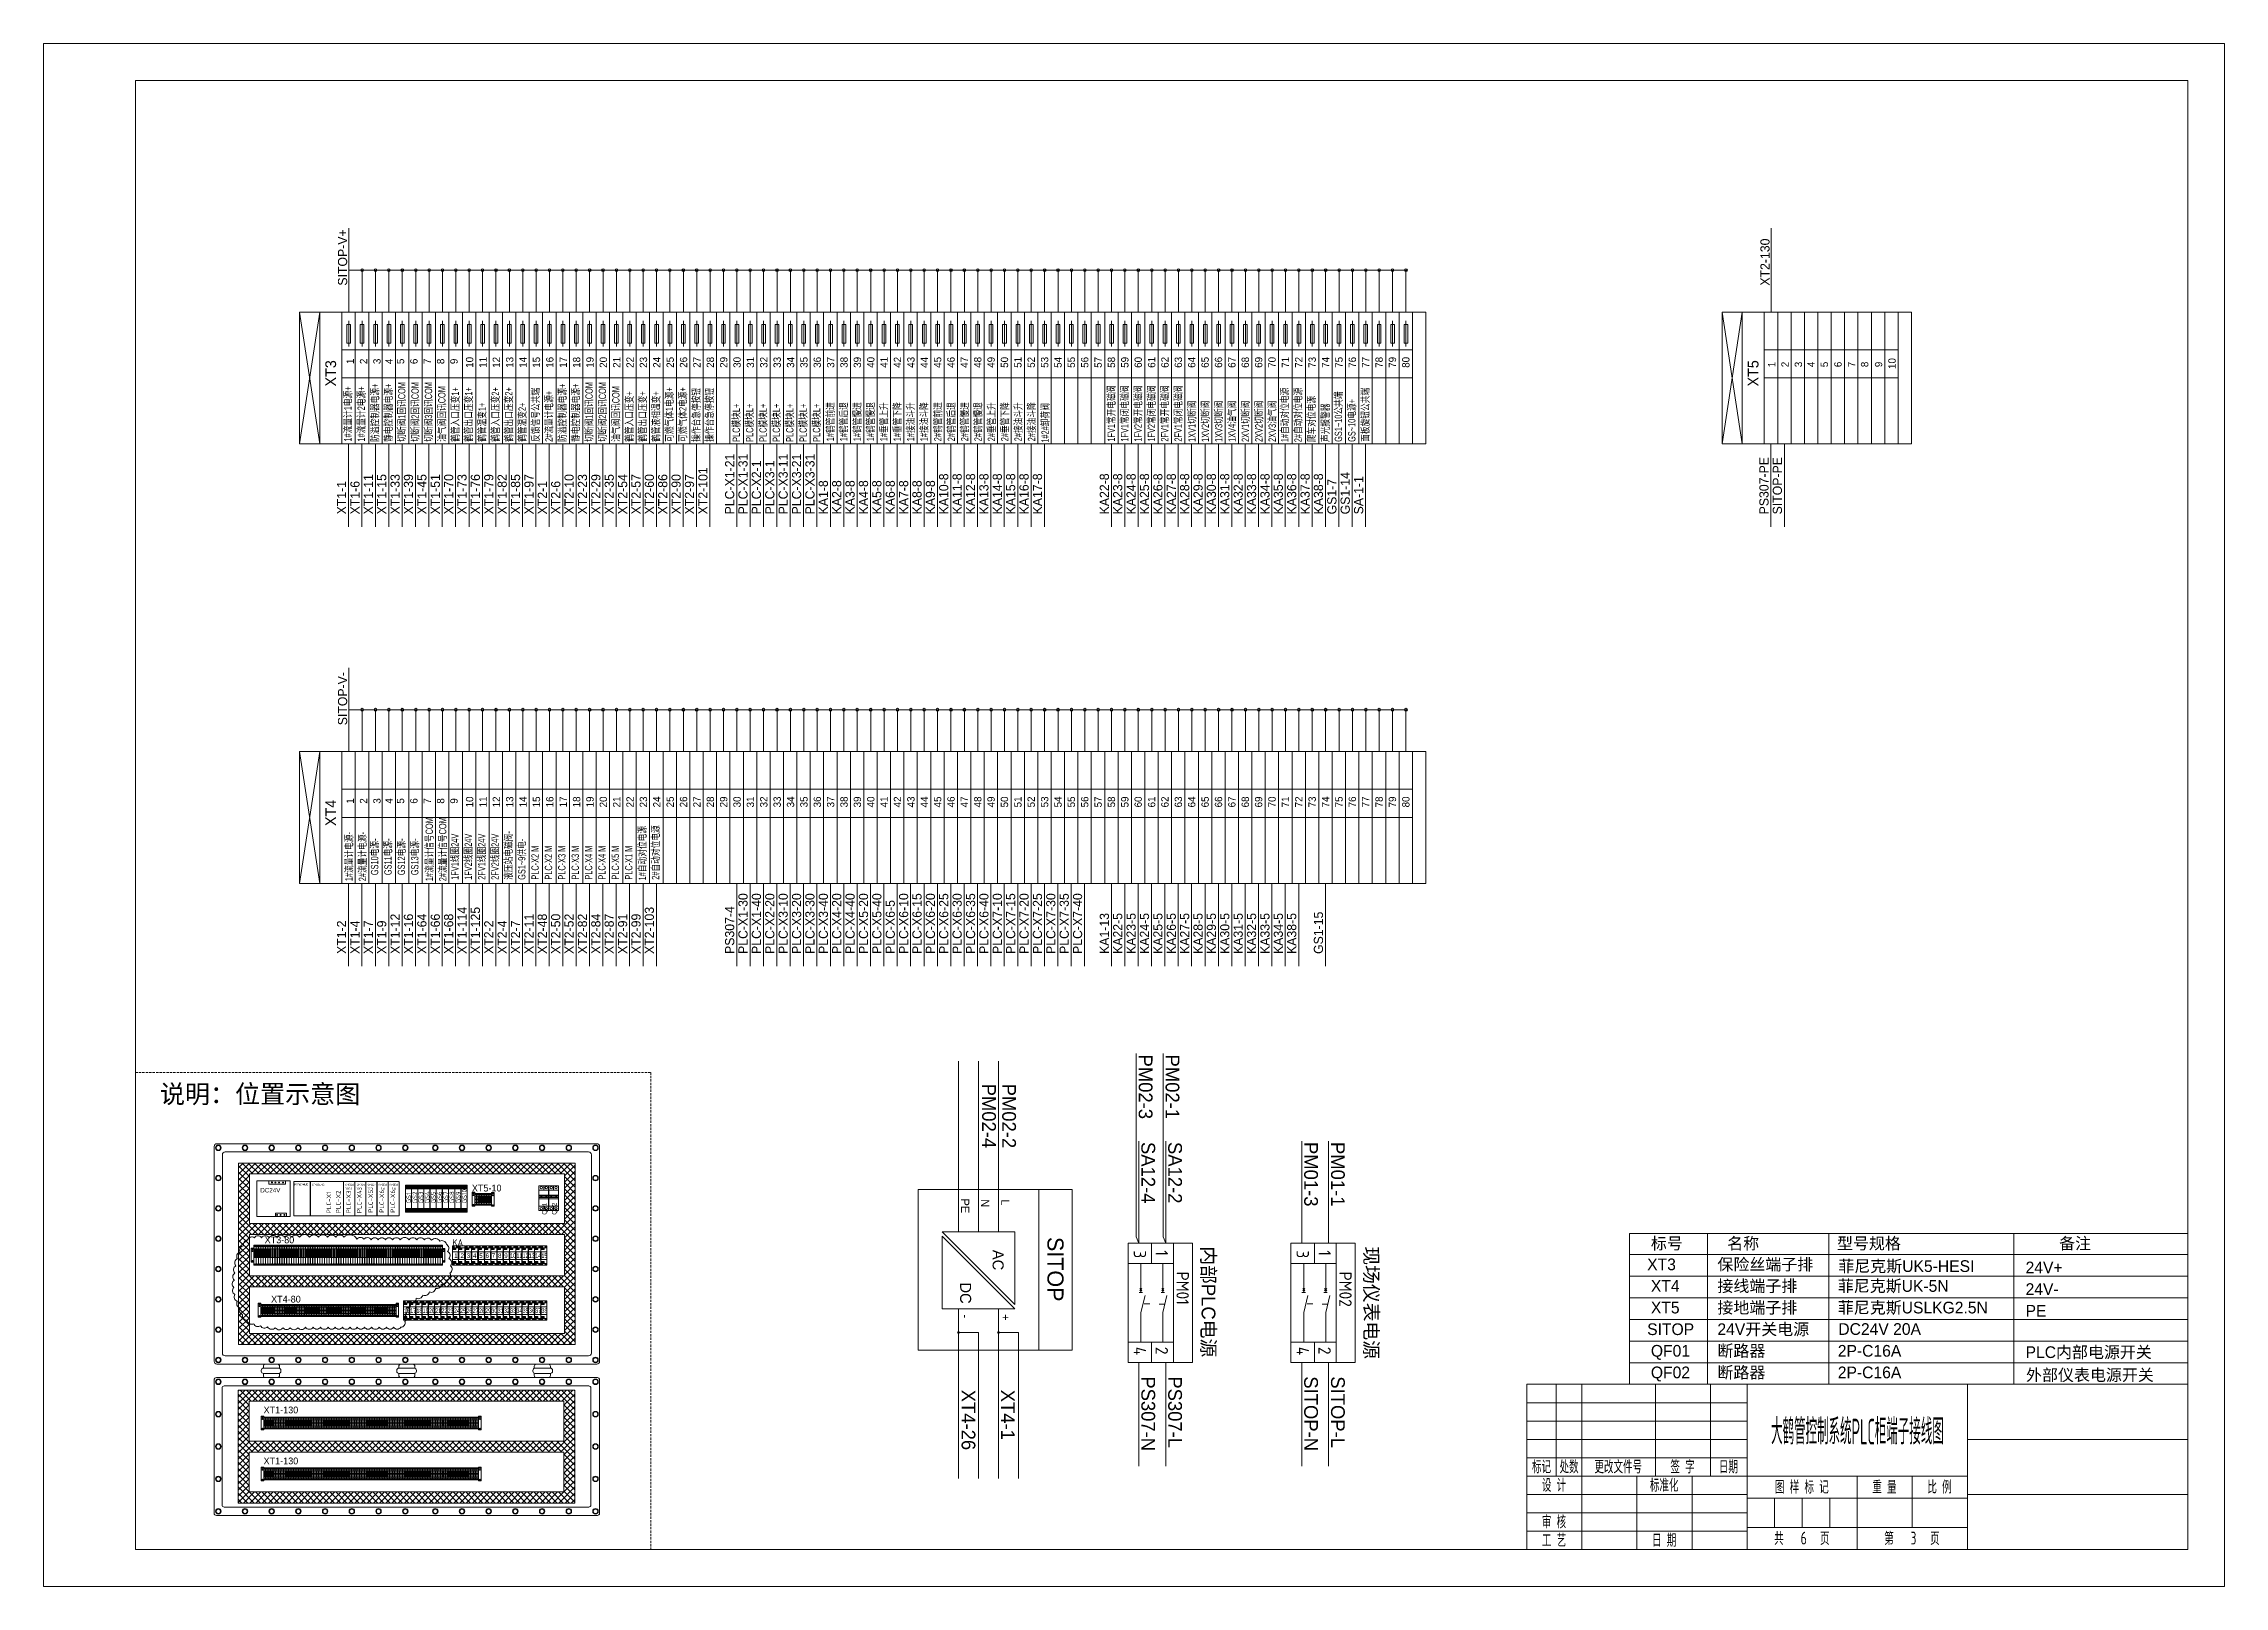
# Model space of a CAD drawing. Header units: millimetres. Extents: x 32626 to 72822, y 60047 to 123188.
# Drawn here: x 44413 to 49165, y 68575 to 71935 of the extents above; entities that cross this region are included whole.
import ezdxf
from ezdxf.enums import TextEntityAlignment as Align

# ---------------------------------------------------------------- set-up
doc = ezdxf.new("R2010")
doc.units = ezdxf.units.MM
doc.header["$LTSCALE"] = 10
doc.linetypes.add('DASHED', pattern=[0.75, 0.5, -0.25])
doc.layers.get('0').update_dxf_attribs({"lineweight": 18})
for name, color, linetype, lineweight in [('1轮廓实线层', 7, 'Continuous', 18), ('2细线层', 4, 'Continuous', 18), ('6文字层', 3, 'Continuous', 18), ('图框层', 7, 'Continuous', 18)]:
    doc.layers.add(name, color=color, linetype=linetype, lineweight=lineweight)
doc.styles.add('FS', font='')
doc.styles.get("Standard").update_dxf_attribs({"font": 'isocp.shx', "width": 0.707, "bigfont": 'hztxt.shx'})
doc.styles.add('样式 1', font='SIMYOU.TTF', dxfattribs={"width": 0.75})
doc.styles.get('FS').set_extended_font_data('宋体')
pattern_1 = [(45, (13413.753, 2082.644), (-6.7351921, 6.7351921), []), (135, (13413.753, 2082.644), (-6.7351921, -6.7351921), [])]

msp = doc.modelspace()

# ---------------------------------------------------------------- texts
at = {"color": 3, "style": 'FS'}
msp.add_text('说明：位置示意图', height=40, dxfattribs=at).set_placement((44666.6, 69627.1))
at = {"layer": '1轮廓实线层', "style": '样式 1'}
for s, height, rotation, p in [('SITOP-V+', 20, 90, (45074.5, 71407.7)), ('XT2-130', 20, 90, (48174, 71407.7)), ('1', 16, 90, (45089.1, 71236.8)), ('2', 16, 90, (45118.3, 71236.8)), ('3', 16, 90, (45147.4, 71236.8)), ('4', 16, 90, (45173.8, 71236.8)), ('5', 16, 90, (45198.8, 71236.8)), ('6', 16, 90, (45227.9, 71236.8)), ('7', 16, 90, (45257.1, 71236.8)), ('8', 16, 90, (45286.2, 71236.8)), ('9', 16, 90, (45315.3, 71236.8)), ('10', 16, 90, (45349.3, 71228.7)), ('11', 16, 90, (45378.5, 71228.7)), ('12', 16, 90, (45407.6, 71228.7)), ('13', 16, 90, (45436.7, 71228.7)), ('14', 16, 90, (45465.9, 71228.7)), ('15', 16, 90, (45495, 71228.7)), ('16', 16, 90, (45524.1, 71228.7)), ('17', 16, 90, (45553.3, 71228.7)), ('18', 16, 90, (45582.4, 71228.7)), ('19', 16, 90, (45611.6, 71228.7)), ('20', 16, 90, (45640.7, 71228.7)), ('21', 16, 90, (45669.8, 71228.7)), ('22', 16, 90, (45699, 71228.7)), ('23', 16, 90, (45728.1, 71228.7)), ('24', 16, 90, (45757.3, 71228.7)), ('25', 16, 90, (45786.4, 71228.7)), ('26', 16, 90, (45815.5, 71228.7)), ('27', 16, 90, (45844.7, 71228.7)), ('28', 16, 90, (45873.8, 71228.7)), ('29', 16, 90, (45902.9, 71228.7)), ('30', 16, 90, (45932.1, 71228.7)), ('31', 16, 90, (45961.2, 71228.7)), ('32', 16, 90, (45990.4, 71228.7)), ('33', 16, 90, (46019.5, 71228.7)), ('34', 16, 90, (46048.6, 71228.7)), ('35', 16, 90, (46077.8, 71228.7)), ('36', 16, 90, (46106.9, 71228.7)), ('37', 16, 90, (46136, 71228.7)), ('38', 16, 90, (46165.2, 71228.7)), ('39', 16, 90, (46194.3, 71228.7)), ('40', 16, 90, (46223.5, 71228.7)), ('41', 16, 90, (46252.6, 71228.7)), ('42', 16, 90, (46281.7, 71228.7)), ('43', 16, 90, (46310.9, 71228.7)), ('44', 16, 90, (46340, 71228.7)), ('45', 16, 90, (46369.1, 71228.7)), ('46', 16, 90, (46398.3, 71228.7)), ('47', 16, 90, (46427.4, 71228.7)), ('48', 16, 90, (46456.6, 71228.7)), ('49', 16, 90, (46485.7, 71228.7)), ('50', 16, 90, (46514.8, 71228.7)), ('51', 16, 90, (46544, 71228.7)), ('52', 16, 90, (46573.1, 71228.7)), ('53', 16, 90, (46602.3, 71228.7)), ('54', 16, 90, (46631.4, 71228.7)), ('55', 16, 90, (46660.5, 71228.7)), ('56', 16, 90, (46689.7, 71228.7)), ('57', 16, 90, (46718.8, 71228.7)), ('58', 16, 90, (46747.9, 71228.7)), ('59', 16, 90, (46777.1, 71228.7)), ('60', 16, 90, (46806.2, 71228.7)), ('61', 16, 90, (46835.4, 71228.7)), ('62', 16, 90, (46864.5, 71228.7)), ('63', 16, 90, (46893.7, 71228.7)), ('64', 16, 90, (46922.8, 71228.7)), ('65', 16, 90, (46952, 71228.7)), ('66', 16, 90, (46981.2, 71228.7)), ('67', 16, 90, (47010.3, 71228.7)), ('68', 16, 90, (47039.5, 71228.7)), ('69', 16, 90, (47068.6, 71228.7)), ('70', 16, 90, (47097.8, 71228.7)), ('71', 16, 90, (47127, 71228.7)), ('72', 16, 90, (47156.1, 71228.7)), ('73', 16, 90, (47185.3, 71228.7)), ('74', 16, 90, (47214.4, 71228.7)), ('75', 16, 90, (47243.6, 71228.7)), ('76', 16, 90, (47272.8, 71228.7)), ('77', 16, 90, (47301.9, 71228.7)), ('78', 16, 90, (47331.1, 71228.7)), ('79', 16, 90, (47360.2, 71228.7)), ('80', 16, 90, (47389.4, 71228.7)), ('1', 16, 90, (48186.6, 71230.1)), ('2', 16, 90, (48215.7, 71230.1)), ('3', 16, 90, (48244.8, 71230.1)), ('4', 16, 90, (48272.6, 71230.1)), ('5', 16, 90, (48301.4, 71230.1)), ('6', 16, 90, (48331, 71230.1)), ('7', 16, 90, (48360.6, 71230.1)), ('8', 16, 90, (48389.1, 71230.1)), ('9', 16, 90, (48419.5, 71230.1)), ('10', 16, 90, (48448.8, 71226.1)), ('XT1-11', 20, 90, (45130.7, 70909.5)), ('XT1-15', 20, 90, (45159.8, 70909.5)), ('XT1-33', 20, 90, (45189, 70909.5)), ('XT1-39', 20, 90, (45218.1, 70909.5)), ('XT1-45', 20, 90, (45247.3, 70909.5)), ('XT1-51', 20, 90, (45276.5, 70909.5)), ('XT1-70', 20, 90, (45305.6, 70909.5)), ('XT1-73', 20, 90, (45334.8, 70909.5)), ('XT1-76', 20, 90, (45363.9, 70909.5)), ('XT1-79', 20, 90, (45393.1, 70909.5)), ('XT1-82', 20, 90, (45422.3, 70909.5)), ('XT1-85', 20, 90, (45451.4, 70909.5)), ('XT1-97', 20, 90, (45480.6, 70909.5)), ('XT2-10', 20, 90, (45568.1, 70909.5)), ('XT2-23', 20, 90, (45597.2, 70909.5)), ('XT2-29', 20, 90, (45626.4, 70909.5)), ('XT2-35', 20, 90, (45655.5, 70909.5)), ('XT2-54', 20, 90, (45684.7, 70909.5)), ('XT2-57', 20, 90, (45713.9, 70909.5)), ('XT2-60', 20, 90, (45743, 70909.5)), ('XT2-86', 20, 90, (45772.2, 70909.5)), ('XT2-90', 20, 90, (45801.3, 70909.5)), ('XT2-97', 20, 90, (45830.5, 70909.5)), ('XT2-101', 20, 90, (45859.7, 70909.5)), ('PLC-X1-21', 20, 90, (45918, 70909.5)), ('PLC-X1-31', 20, 90, (45947.1, 70909.5)), ('PLC-X2-1', 20, 90, (45976.3, 70909.5)), ('PLC-X3-1', 20, 90, (46005.5, 70909.5)), ('PLC-X3-11', 20, 90, (46034.6, 70909.5)), ('PLC-X3-21', 20, 90, (46063.8, 70909.5)), ('PLC-X3-31', 20, 90, (46092.9, 70909.5)), ('KA10-8', 20, 90, (46384.5, 70909.5)), ('KA11-8', 20, 90, (46413.7, 70909.5)), ('KA12-8', 20, 90, (46442.9, 70909.5)), ('KA13-8', 20, 90, (46472, 70909.5)), ('KA14-8', 20, 90, (46501.2, 70909.5)), ('KA15-8', 20, 90, (46530.3, 70909.5)), ('KA16-8', 20, 90, (46559.5, 70909.5)), ('KA17-8', 20, 90, (46588.7, 70909.5)), ('KA22-8', 20, 90, (46734.5, 70909.5)), ('KA23-8', 20, 90, (46763.6, 70909.5)), ('KA24-8', 20, 90, (46792.8, 70909.5)), ('KA25-8', 20, 90, (46821.9, 70909.5)), ('KA26-8', 20, 90, (46851.1, 70909.5)), ('KA27-8', 20, 90, (46880.3, 70909.5)), ('KA28-8', 20, 90, (46909.4, 70909.5)), ('KA29-8', 20, 90, (46938.6, 70909.5)), ('KA30-8', 20, 90, (46967.7, 70909.5)), ('KA31-8', 20, 90, (46996.9, 70909.5)), ('KA32-8', 20, 90, (47026.1, 70909.5)), ('KA33-8', 20, 90, (47055.2, 70909.5)), ('KA34-8', 20, 90, (47084.4, 70909.5)), ('KA35-8', 20, 90, (47113.5, 70909.5)), ('KA36-8', 20, 90, (47142.7, 70909.5)), ('KA37-8', 20, 90, (47171.9, 70909.5)), ('KA38-8', 20, 90, (47201, 70909.5)), ('GS1-14', 20, 90, (47259.3, 70909.5)), ('PS307-PE', 20, 90, (48171.8, 70909.5)), ('SITOP-PE', 20, 90, (48201, 70909.5)), ('XT1-1', 20, 90, (45072.3, 70909.5)), ('XT1-6', 20, 90, (45101.5, 70909.5)), ('XT2-1', 20, 90, (45509.7, 70909.5)), ('XT2-6', 20, 90, (45538.9, 70909.5)), ('KA1-8', 20, 90, (46122.1, 70909.5)), ('KA2-8', 20, 90, (46151.3, 70909.5)), ('KA3-8', 20, 90, (46180.4, 70909.5)), ('KA4-8', 20, 90, (46209.6, 70909.5)), ('KA5-8', 20, 90, (46238.7, 70909.5)), ('KA6-8', 20, 90, (46267.9, 70909.5)), ('KA7-8', 20, 90, (46297.1, 70909.5)), ('KA8-8', 20, 90, (46326.2, 70909.5)), ('KA9-8', 20, 90, (46355.4, 70909.5)), ('GS1-7', 20, 90, (47230.2, 70909.5)), ('SA-1-1', 20, 90, (47288.5, 70909.5)), ('SITOP-V-', 20, 90, (45074.5, 70450.2)), ('1', 16, 90, (45089.1, 70279.4)), ('2', 16, 90, (45118.3, 70279.4)), ('3', 16, 90, (45147.4, 70279.4)), ('4', 16, 90, (45173.8, 70279.4)), ('5', 16, 90, (45198.8, 70279.4)), ('6', 16, 90, (45227.9, 70279.4)), ('7', 16, 90, (45257.1, 70279.4)), ('8', 16, 90, (45286.2, 70279.4)), ('9', 16, 90, (45315.3, 70279.4)), ('10', 16, 90, (45349.3, 70271.3)), ('11', 16, 90, (45378.5, 70271.3)), ('12', 16, 90, (45407.6, 70271.3)), ('13', 16, 90, (45436.7, 70271.3)), ('14', 16, 90, (45465.9, 70271.3)), ('15', 16, 90, (45495, 70271.3)), ('16', 16, 90, (45524.1, 70271.3)), ('17', 16, 90, (45553.3, 70271.3)), ('18', 16, 90, (45582.4, 70271.3)), ('19', 16, 90, (45611.6, 70271.3)), ('20', 16, 90, (45640.7, 70271.3)), ('21', 16, 90, (45669.8, 70271.3)), ('22', 16, 90, (45699, 70271.3)), ('23', 16, 90, (45728.1, 70271.3)), ('24', 16, 90, (45757.3, 70271.3)), ('25', 16, 90, (45786.4, 70271.3)), ('26', 16, 90, (45815.5, 70271.3)), ('27', 16, 90, (45844.7, 70271.3)), ('28', 16, 90, (45873.8, 70271.3)), ('29', 16, 90, (45902.9, 70271.3)), ('30', 16, 90, (45932.1, 70271.3)), ('31', 16, 90, (45961.2, 70271.3)), ('32', 16, 90, (45990.4, 70271.3)), ('33', 16, 90, (46019.5, 70271.3)), ('34', 16, 90, (46048.6, 70271.3)), ('35', 16, 90, (46077.8, 70271.3)), ('36', 16, 90, (46106.9, 70271.3)), ('37', 16, 90, (46136, 70271.3)), ('38', 16, 90, (46165.2, 70271.3)), ('39', 16, 90, (46194.3, 70271.3)), ('40', 16, 90, (46223.5, 70271.3)), ('41', 16, 90, (46252.6, 70271.3)), ('42', 16, 90, (46281.7, 70271.3)), ('43', 16, 90, (46310.9, 70271.3)), ('44', 16, 90, (46340, 70271.3)), ('45', 16, 90, (46369.1, 70271.3)), ('46', 16, 90, (46398.3, 70271.3)), ('47', 16, 90, (46427.4, 70271.3)), ('48', 16, 90, (46456.6, 70271.3)), ('49', 16, 90, (46485.7, 70271.3)), ('50', 16, 90, (46514.8, 70271.3)), ('51', 16, 90, (46544, 70271.3)), ('52', 16, 90, (46573.1, 70271.3)), ('53', 16, 90, (46602.3, 70271.3)), ('54', 16, 90, (46631.4, 70271.3)), ('55', 16, 90, (46660.5, 70271.3)), ('56', 16, 90, (46689.7, 70271.3)), ('57', 16, 90, (46718.8, 70271.3)), ('58', 16, 90, (46747.9, 70271.3)), ('59', 16, 90, (46777.1, 70271.3)), ('60', 16, 90, (46806.2, 70271.3)), ('61', 16, 90, (46835.4, 70271.3)), ('62', 16, 90, (46864.5, 70271.3)), ('63', 16, 90, (46893.7, 70271.3)), ('64', 16, 90, (46922.8, 70271.3)), ('65', 16, 90, (46952, 70271.3)), ('66', 16, 90, (46981.2, 70271.3)), ('67', 16, 90, (47010.3, 70271.3)), ('68', 16, 90, (47039.5, 70271.3)), ('69', 16, 90, (47068.6, 70271.3)), ('70', 16, 90, (47097.8, 70271.3)), ('71', 16, 90, (47127, 70271.3)), ('72', 16, 90, (47156.1, 70271.3)), ('73', 16, 90, (47185.3, 70271.3)), ('74', 16, 90, (47214.4, 70271.3)), ('75', 16, 90, (47243.6, 70271.3)), ('76', 16, 90, (47272.8, 70271.3)), ('77', 16, 90, (47301.9, 70271.3)), ('78', 16, 90, (47331.1, 70271.3)), ('79', 16, 90, (47360.2, 70271.3)), ('80', 16, 90, (47389.4, 70271.3)), ('XT1-114', 20, 90, (45334.8, 69952.1)), ('XT1-125', 20, 90, (45363.9, 69952.1)), ('XT2-103', 20, 90, (45743, 69952.1)), ('PS307-4', 20, 90, (45918, 69952.1)), ('PLC-X1-30', 20, 90, (45947.1, 69952.1)), ('PLC-X1-40', 20, 90, (45976.3, 69952.1)), ('PLC-X2-20', 20, 90, (46005.5, 69952.1)), ('PLC-X3-10', 20, 90, (46034.6, 69952.1)), ('PLC-X3-20', 20, 90, (46063.8, 69952.1)), ('PLC-X3-30', 20, 90, (46092.9, 69952.1)), ('PLC-X3-40', 20, 90, (46122.1, 69952.1)), ('PLC-X4-20', 20, 90, (46151.3, 69952.1)), ('PLC-X4-40', 20, 90, (46180.4, 69952.1)), ('PLC-X5-20', 20, 90, (46209.6, 69952.1)), ('PLC-X5-40', 20, 90, (46238.7, 69952.1)), ('PLC-X6-5', 20, 90, (46267.9, 69952.1)), ('PLC-X6-10', 20, 90, (46297.1, 69952.1)), ('PLC-X6-15', 20, 90, (46326.2, 69952.1)), ('PLC-X6-20', 20, 90, (46355.4, 69952.1)), ('PLC-X6-25', 20, 90, (46384.5, 69952.1)), ('PLC-X6-30', 20, 90, (46413.7, 69952.1)), ('PLC-X6-35', 20, 90, (46442.9, 69952.1)), ('PLC-X6-40', 20, 90, (46472, 69952.1)), ('PLC-X7-10', 20, 90, (46501.2, 69952.1)), ('PLC-X7-15', 20, 90, (46530.3, 69952.1)), ('PLC-X7-20', 20, 90, (46559.5, 69952.1)), ('PLC-X7-25', 20, 90, (46588.7, 69952.1)), ('PLC-X7-30', 20, 90, (46617.8, 69952.1)), ('PLC-X7-35', 20, 90, (46647, 69952.1)), ('PLC-X7-40', 20, 90, (46676.1, 69952.1)), ('XT1-2', 20, 90, (45072.3, 69952.1)), ('XT1-4', 20, 90, (45101.5, 69952.1)), ('XT1-7', 20, 90, (45130.7, 69952.1)), ('XT1-9', 20, 90, (45159.8, 69952.1)), ('XT1-12', 20, 90, (45189, 69952.1)), ('XT1-16', 20, 90, (45218.1, 69952.1)), ('XT1-64', 20, 90, (45247.3, 69952.1)), ('XT1-66', 20, 90, (45276.5, 69952.1)), ('XT1-68', 20, 90, (45305.6, 69952.1)), ('XT2-2', 20, 90, (45393.1, 69952.1)), ('XT2-4', 20, 90, (45422.3, 69952.1)), ('XT2-7', 20, 90, (45451.4, 69952.1)), ('XT2-11', 20, 90, (45480.6, 69952.1)), ('XT2-48', 20, 90, (45509.7, 69952.1)), ('XT2-50', 20, 90, (45538.9, 69952.1)), ('XT2-52', 20, 90, (45568.1, 69952.1)), ('XT2-82', 20, 90, (45597.2, 69952.1)), ('XT2-84', 20, 90, (45626.4, 69952.1)), ('XT2-87', 20, 90, (45655.5, 69952.1)), ('XT2-91', 20, 90, (45684.7, 69952.1)), ('XT2-99', 20, 90, (45713.9, 69952.1)), ('KA1-13', 20, 90, (46734.5, 69952.1)), ('KA22-5', 20, 90, (46763.6, 69952.1)), ('KA23-5', 20, 90, (46792.8, 69952.1)), ('KA24-5', 20, 90, (46821.9, 69952.1)), ('KA25-5', 20, 90, (46851.1, 69952.1)), ('KA26-5', 20, 90, (46880.3, 69952.1)), ('KA27-5', 20, 90, (46909.4, 69952.1)), ('KA28-5', 20, 90, (46938.6, 69952.1)), ('KA29-5', 20, 90, (46967.7, 69952.1)), ('KA30-5', 20, 90, (46996.9, 69952.1)), ('KA31-5', 20, 90, (47026.1, 69952.1)), ('KA32-5', 20, 90, (47055.2, 69952.1)), ('KA33-5', 20, 90, (47084.4, 69952.1)), ('KA34-5', 20, 90, (47113.5, 69952.1)), ('KA38-5', 20, 90, (47142.7, 69952.1)), ('GS1-15', 20, 90, (47201, 69952.1)), ('PM02-3', 30, 270, (46799.4, 69733)), ('PM02-1', 30, 270, (46857.9, 69733)), ('PM02-4', 30, 270, (46458.2, 69669.6)), ('PM02-2', 30, 270, (46501.9, 69669.6)), ('SA12-4', 30, 270, (46805.1, 69542.6)), ('SA12-2', 30, 270, (46863.6, 69542.6)), ('PM01-3', 30, 270, (47159.9, 69542.6)), ('PM01-1', 30, 270, (47218.4, 69542.6)), ('PE', 18, 270, (46412.3, 69419.5)), ('N', 18, 270, (46455.5, 69417.8)), ('L', 18, 270, (46499.7, 69417.8)), ('AC', 24, 270, (46481, 69307.7)), ('内部PLC电源', 30, 270, (46936.4, 69315.4)), ('现场仪表电源', 30, 270, (47291.2, 69315.4)), ('DC', 24, 270, (46410.2, 69236.7)), ('-', 18, 270, (46412.9, 69166.9)), ('+', 18, 270, (46500.4, 69167.9)), ('XT4-26', 30, 270, (46413.4, 69003)), ('XT4-1', 30, 270, (46499.3, 69003)), ('PS307-N', 30, 270, (46805.1, 69032.2)), ('PS307-L', 30, 270, (46863.6, 69032.2)), ('SITOP-N', 30, 270, (47159.9, 69032.2)), ('SITOP-L', 30, 270, (47218.4, 69032.2))]:
    msp.add_text(s, height=height, rotation=rotation, dxfattribs=at).set_placement(p)
for s, height, rotation, p in [('XT3', 23.33, 90, (45050.4, 71216.7)), ('XT5', 23.33, 90, (48149.9, 71216.7)), ('XT4', 23.33, 90, (45050.4, 70259.3)), ('SITOP', 35, 270, (46600.5, 69265.5))]:
    msp.add_text(s, height=height, rotation=rotation, dxfattribs=at).set_placement(p, align=Align.CENTER)
at = {"layer": '1轮廓实线层', "style": '样式 1', "width": 0.75}
for s, p in [('1#流量计1电源+', (45084, 71068)), ('1#流量计2电源+', (45113.1, 71068)), ('防溢控制器电源+', (45143, 71067.4)), ('静电控制器电源+', (45172.2, 71067.4)), ('切断阀1回讯COM', (45201.3, 71067.4)), ('切断阀2回讯COM', (45230.5, 71067.4)), ('切断阀3回讯COM', (45259.7, 71067.4)), ('油气阀回讯COM', (45288.8, 71067.4)), ('防溢控制器电源+', (45551.3, 71067.4)), ('静电控制器电源+', (45580.4, 71067.4)), ('切断阀1回讯COM', (45609.6, 71067.4)), ('切断阀2回讯COM', (45638.7, 71067.4)), ('油气阀回讯COM', (45667.9, 71067.4)), ('1FV1常开电磁阀', (46747.5, 71068)), ('1FV1常闭电磁阀', (46776.7, 71068)), ('1FV2常开电磁阀', (46805.8, 71068)), ('1FV2常闭电磁阀', (46835, 71068)), ('2FV1常开电磁阀', (46864.1, 71068)), ('2FV1常闭电磁阀', (46893.3, 71068)), ('鹤管入口压变1+', (45318, 71067.4)), ('鹤管出口压变1+', (45347.1, 71067.4)), ('鹤管温变1+', (45376.3, 71067.4)), ('鹤管入口压变2+', (45405.5, 71067.4)), ('鹤管出口压变2+', (45434.6, 71067.4)), ('鹤管温变2+', (45463.8, 71067.4)), ('反馈信号公共端', (45492.9, 71067.4)), ('2#流量计电源+', (45522.1, 71067.4)), ('鹤管入口压变+', (45697.1, 71067.4)), ('鹤管出口压变+', (45726.2, 71067.4)), ('鹤管液相温变+', (45755.4, 71067.4)), ('可燃气体1电源+', (45784.5, 71067.4)), ('可燃气体2电源+', (45813.7, 71067.4)), ('操作台急停按钮', (45842.9, 71067.4)), ('操作台急停按钮', (45872, 71067.4)), ('PLC模块L+', (45930.3, 71067.4)), ('PLC模块L+', (45959.5, 71067.4)), ('PLC模块L+', (45988.7, 71067.4)), ('PLC模块L+', (46017.8, 71067.4)), ('PLC模块L+', (46047, 71067.4)), ('PLC模块L+', (46076.1, 71067.4)), ('PLC模块L+', (46105.3, 71067.4)), ('1#鹤管前进', (46135.2, 71068.8)), ('1#鹤管后退', (46164.4, 71068.8)), ('1#鹤管慢进', (46193.6, 71068.8)), ('1#鹤管慢退', (46222.7, 71068.8)), ('1#垂管上升', (46251.9, 71068.8)), ('1#垂管下降', (46281, 71068.8)), ('1#接油斗升', (46310.2, 71068.8)), ('1#接油斗降', (46339.4, 71068.8)), ('2#鹤管前进', (46369.6, 71068.8)), ('2#鹤管后退', (46398.8, 71068.8)), ('2#鹤管慢进', (46428, 71068.8)), ('2#鹤管慢退', (46457.1, 71068.8)), ('2#垂管上升', (46486.3, 71068.8)), ('2#垂管下降', (46515.4, 71068.8)), ('2#接油斗升', (46544.6, 71068.8)), ('2#接油斗降', (46573.8, 71068.8)), ('1#2#卸荷阀', (46603.4, 71065.7)), ('1XV1切断阀', (46923.3, 71067.3)), ('1XV2切断阀', (46952.4, 71067.3)), ('1XV3切断阀', (46981.6, 71067.3)), ('1XV4油气阀', (47010.7, 71067.3)), ('2XV1切断阀', (47039.9, 71067.3)), ('2XV2切断阀', (47069.1, 71067.3)), ('2XV3油气阀', (47098.2, 71067.3)), ('1#自动对位电源', (47125.4, 71066.7)), ('2#自动对位电源', (47154.5, 71066.7)), ('爬车对位电源', (47183.7, 71066.7)), ('声光报警器', (47214, 71067)), ('GS1~10公共端', (47242.5, 71067.4)), ('GS~10电源+', (47271.7, 71067.4)), ('面板旋钮公共端', (47300.9, 71067.4)), ('1#流量计信号COM', (45261.4, 70110.6)), ('2#流量计信号COM', (45290.6, 70110.6)), ('1#流量计电源-', (45086.3, 70110.6)), ('2#流量计电源-', (45115.6, 70110.6)), ('GS10电源-', (45142.3, 70123.7)), ('GS11电源-', (45171.4, 70123.7)), ('GS12电源-', (45200.6, 70123.7)), ('GS13电源-', (45229.8, 70123.7)), ('1FV1线圈24V', (45317.2, 70113.6)), ('1FV2线圈24V', (45346.4, 70113.6)), ('2FV1线圈24V', (45375.6, 70113.6)), ('2FV2线圈24V', (45404.7, 70113.6)), ('液压站电磁阀-', (45433.9, 70113.6)), ('GS1~9供电-', (45463, 70113.6)), ('1#自动对位电源', (45725.5, 70112.4)), ('2#自动对位电源', (45754.6, 70113.6))]:
    msp.add_text(s, height=16, rotation=90, dxfattribs=at).set_placement(p)
at = {"layer": '1轮廓实线层'}
for s, p in [('PS307电源', (44959.2, 69447.3)), ('SM322', (45070.2, 69447)), ('32DO', (45070.2, 69438.5)), ('SM321', (45094.5, 69447)), ('32DI', (45094.5, 69438.5)), ('SM321', (45118.7, 69447)), ('32DI', (45118.7, 69438.5)), ('SM331', (45142.9, 69447)), ('8AI', (45147.4, 69438.5)), ('SM331', (45166.9, 69447)), ('8AI', (45171.4, 69438.5))]:
    msp.add_text(s, height=4.49, dxfattribs=at).set_placement(p)
at = {"layer": '1轮廓实线层', "style": '样式 1'}
msp.add_text('CPU314C', height=4.49, dxfattribs=at).set_placement((44997.7, 69447))
at = {"layer": '1轮廓实线层'}
for s, p in [('3', (46788.4, 69306.6)), ('1', (46836.1, 69306.6)), ('3', (47143.2, 69306.6)), ('1', (47191, 69306.6)), ('PM01', (46881.6, 69260.4)), ('PM02', (47236.4, 69260.4)), ('4', (46788.4, 69096.4)), ('2', (46836.1, 69096.4)), ('4', (47143.2, 69096.4)), ('2', (47191, 69096.4))]:
    msp.add_text(s, height=27, rotation=270, dxfattribs=at).set_placement(p)
at = {"layer": '1轮廓实线层', "char_height": 16, "width": 101.6, "attachment_point": 7, "rotation": 90, "style": '样式 1'}
for s, insert in [('PLC-X2 M', (45492.2, 70114)), ('PLC-X2 M', (45521.4, 70114)), ('PLC-X3 M', (45550.5, 70114)), ('PLC-X3 M', (45579.7, 70114)), ('PLC-X4 M', (45608.8, 70114)), ('PLC-X4 M', (45638, 70114)), ('PLC-X5 M', (45667.2, 70114)), ('PLC-X1 M', (45696.3, 70114))]:
    msp.add_mtext(s, dxfattribs=dict(at, insert=insert))
at = {"layer": '6文字层', "style": '样式 1'}
for s, height, p in [('DC24V', 9.82, (44885.3, 69432.7)), ('XT5-10', 14.73, (45346.3, 69434.8)), ('XT3-80', 14.73, (44894.7, 69322)), ('标号', 25.51, (47915.4, 69309)), ('名称', 25.51, (48081.7, 69309)), ('型号规格', 25.51, (48320.9, 69309)), ('备注', 25.51, (48805, 69309)), ('1', 9.82, (45307.9, 69290.1)), ('2', 9.82, (45321.5, 69290.1)), ('3', 9.82, (45335.1, 69290.1)), ('4', 9.82, (45348.7, 69290.1)), ('5', 9.82, (45362.3, 69290.1)), ('6', 9.82, (45376, 69290.1)), ('7', 9.82, (45389.6, 69290.1)), ('8', 9.82, (45403.2, 69290.1)), ('9', 9.82, (45416.8, 69290.1)), ('XT3', 25.51, (47907.3, 69263.3)), ('保险丝端子排', 25.51, (48060.4, 69263.3)), ('XT4', 25.51, (47915.4, 69216.3)), ('接线端子排', 25.51, (48060.4, 69216.3)), ('菲尼克斯UK-5N', 25.51, (48322.7, 69216.3)), ('24V+', 25.51, (48731.9, 69256.5)), ('XT4-80', 14.73, (44908.8, 69192.9)), ('XT5', 25.51, (47915.4, 69169.2)), ('接地端子排', 25.51, (48060.4, 69169.2)), ('菲尼克斯USLKG2.5N', 25.515, (48322.7, 69169.2)), ('24V-', 25.51, (48731.9, 69209.4)), ('SITOP', 25.51, (47907.3, 69122.1)), ('24V开关电源', 25.51, (48060.4, 69122.1)), ('PE', 25.51, (48731.9, 69162.3)), ('QF01', 25.51, (47915.4, 69075)), ('断路器', 25.51, (48060.4, 69075)), ('2P-C16A', 25.51, (48322.7, 69075)), ('PLC内部电源开关', 25.51, (48731.9, 69072.1)), ('QF02', 25.51, (47915.4, 69028)), ('断路器', 25.51, (48060.4, 69028)), ('2P-C16A', 25.51, (48322.7, 69028)), ('XT1-130', 14.73, (44892.4, 68951.6)), ('XT1-130', 14.73, (44892.4, 68840.6))]:
    msp.add_text(s, height=height, dxfattribs=at).set_placement(p)
at = {"layer": '6文字层'}
for s, p in [('PLC-X4', (45105.9, 69387.7)), ('PLC-X5', (45130.6, 69388.4)), ('PLC-X6', (45154.8, 69388.4)), ('PLC-X6', (45178.8, 69388.4)), ('GS1', (45213.5, 69409.2)), ('GS2', (45226.9, 69409.2)), ('GS3', (45240.3, 69409.2)), ('GS4', (45253.7, 69409.2)), ('GS5', (45267.1, 69409.2)), ('GS6', (45280.6, 69409.2)), ('GS7', (45294.2, 69409.2)), ('GS8', (45307.5, 69409.2)), ('GS9', (45321.1, 69409.2)), ('GS10', (45334.6, 69409.2)), ('PLC-X1', (45039.5, 69387.3)), ('PLC-X2', (45060.1, 69387.3)), ('PLC-X3', (45082.5, 69387.3))]:
    msp.add_text(s, height=9.82, rotation=90, dxfattribs=at).set_placement(p)
at = {"layer": '6文字层', "style": '样式 1'}
for s, p in [('QF1', (45509.3, 69384.1)), ('QF2', (45530.7, 69384.1))]:
    msp.add_text(s, height=9.82, rotation=90, dxfattribs=at).set_placement(p)
at = {"layer": '6文字层'}
msp.add_text('KA', height=15, dxfattribs=at).set_placement((45303.9, 69316.1))
at = {"layer": '6文字层', "style": '样式 1', "width": 0.7}
for s, p in [('10', (45429.8, 69290.1)), ('11', (45443.4, 69290.1)), ('121', (45457, 69290.1)), ('13', (45470.6, 69290.1)), ('14', (45484.3, 69290.1)), ('15', (45497.9, 69290.1)), ('16', (45198.2, 69170.3)), ('17', (45211.9, 69170.3)), ('18', (45225.5, 69170.3)), ('19', (45239.1, 69170.3)), ('20', (45252.7, 69170.3)), ('21', (45266.3, 69170.3)), ('22', (45280, 69170.3)), ('23', (45293.6, 69170.3)), ('24', (45307.2, 69170.3)), ('25', (45320.8, 69170.3)), ('26', (45334.4, 69170.3)), ('27', (45348.1, 69170.3)), ('28', (45361.7, 69170.3)), ('29', (45375.3, 69170.3)), ('30', (45388.9, 69170.3)), ('31', (45402.5, 69170.3)), ('32', (45416.2, 69170.3)), ('33', (45429.8, 69170.3)), ('34', (45443.4, 69170.3)), ('35', (45457, 69170.3)), ('36', (45470.6, 69170.3)), ('37', (45484.3, 69170.3)), ('38', (45497.9, 69170.3))]:
    msp.add_text(s, height=9.82, dxfattribs=at).set_placement(p)
at = {"layer": '6文字层', "width": 0.707}
for s, p in [('标记', (47677.1, 68834.8)), ('处数', (47737.1, 68834.8))]:
    msp.add_text(s, height=28, dxfattribs=at).set_placement(p, align=Align.MIDDLE_CENTER)
at = {"layer": '6文字层', "char_height": 25.515, "attachment_point": 7, "style": '样式 1'}
for s, insert, width in [('{\\W1;菲尼克斯UK5-HESI}', (48323.8, 69256.2), 405.476), ('{\\W1;DC24V 20A}', (48323.8, 69122.1), 405.476), ('{\\W1;外部仪表电源开关}', (48732.9, 69019.4), 431.841)]:
    msp.add_mtext(s, dxfattribs=dict(at, insert=insert, width=width))
at = {"layer": '6文字层', "char_height": 28, "attachment_point": 5}
for s, insert, width in [(' 设 计 ', (47698.7, 68794.8), 97.566), (' 更改文件号 ', (47838.7, 68834.8), 167.559), (' 标准化 ', (47938.7, 68794.8), 109.161), (' 签 字 ', (47978.7, 68834.8), 97.566), (' 日期 ', (48078.7, 68834.8), 78.477), (' 图 样 标 记 ', (48238.7, 68790.8), 196.122), (' 重 量 ', (48418.7, 68790.8), 97.566), (' 比 例 ', (48538.7, 68790.8), 97.566), (' 审 核 ', (47698.7, 68714.8), 97.566), (' 工 艺 ', (47698.7, 68674.8), 97.566), (' 日 期 ', (47938.7, 68674.8), 97.566), ('共       页', (48244.3, 68678.8), 188.309), ('第       页', (48484.3, 68678.8), 188.062)]:
    msp.add_mtext(s, dxfattribs=dict(at, insert=insert, width=width))
at = {"layer": '6文字层'}
for tag, p, height, width in [('大鹤管控制系统PLC柜端子接线图', (48177.4, 68883.8), 56, 0.446978), ('6', (48241.7, 68665.9), 28, 0.74953), ('3', (48481.7, 68665.9), 28, 0.684294)]:
    msp.add_attdef(tag, p, '', height=height, dxfattribs=dict(at, width=width))

# ---------------------------------------------------------------- hatches: boundary and pattern name
at = {"layer": '1轮廓实线层'}
h = msp.add_hatch(dxfattribs=at)
h.set_pattern_fill('ANSI37', color=256, scale=3, style=0)
h.set_pattern_definition(pattern_1)
h.paths.add_polyline_path([(44838, 69101.4), (44838, 69496.5), (45571.4, 69496.5), (45571.4, 69101.4)])
h.paths.add_polyline_path([(44861.4, 69473.1), (45548, 69473.1), (45548, 69365.1), (44861.4, 69365.1)], flags=16)
h.paths.add_polyline_path([(44861.4, 69341.1), (45548, 69341.1), (45548, 69251.1), (44861.4, 69251.1)], flags=16)
h.paths.add_polyline_path([(44861.4, 69227.1), (45548, 69227.1), (45548, 69125.3), (44861.4, 69125.3)], flags=16)
h = msp.add_hatch(color=256, dxfattribs=at)
edge = h.paths.add_edge_path(flags=0)
edge.add_arc((46494, 69127.7), 2.25, -90, 270)
edge = h.paths.add_edge_path(flags=0)
edge.add_arc((46406.5, 69127.7), 2.25, -90, 270)
h = msp.add_hatch(dxfattribs=at)
h.set_pattern_fill('ANSI37', color=256, scale=3, style=0)
h.set_pattern_definition(pattern_1)
h.paths.add_polyline_path([(45570.8, 68756.3), (45570.8, 69002.2), (44836.8, 69002.2), (44836.8, 68756.3)])
h.paths.add_polyline_path([(45546.8, 68780.3), (45546.8, 68867.3), (44860.8, 68867.3), (44860.8, 68780.3)], flags=16)
h.paths.add_polyline_path([(45546.8, 68891.3), (45546.8, 68978.2), (44860.8, 68978.2), (44860.8, 68891.3)], flags=16)

# ---------------------------------------------------------------- linework, layer by layer
for p, q in [((46799.8, 69322.1), (46799.8, 69544.6)), ((46858.3, 69322.1), (46858.3, 69544.6)), ((47154.6, 69322.1), (47154.6, 69544.6)), ((47213.1, 69322.1), (47213.1, 69544.6)), ((46776.1, 69322.1), (46916.4, 69322.1)), ((46776.1, 69062.2), (46776.1, 69322.1)), ((46827.2, 69277.7), (46827.2, 69322.1)), ((46827.2, 69322.1), (46827.2, 69277.7)), ((46875, 69322.1), (46875, 69062.2)), ((46916.4, 69322.1), (46916.4, 69062.2)), ((47131, 69322.1), (47271.2, 69322.1)), ((47131, 69062.2), (47131, 69322.1)), ((47182.1, 69277.7), (47182.1, 69322.1)), ((47182.1, 69322.1), (47182.1, 69277.7)), ((47229.8, 69322.1), (47229.8, 69062.2)), ((47271.2, 69322.1), (47271.2, 69062.2)), ((46875, 69277.7), (46776.1, 69277.7)), ((46804.3, 69277.7), (46804.3, 69214.8)), ((46852, 69277.7), (46852, 69214.8)), ((47229.8, 69277.7), (47131, 69277.7)), ((47159.1, 69277.7), (47159.1, 69214.8)), ((47206.8, 69277.7), (47206.8, 69214.8)), ((46807.7, 69214.8), (46800.3, 69214.8)), ((46802, 69223.3), (46806.5, 69218.7)), ((46804.3, 69221), (46802, 69218.7)), ((46804.3, 69221), (46806.5, 69223.3)), ((46804.3, 69171.2), (46813.1, 69207.9)), ((46823.8, 69190.3), (46811.4, 69190.3)), ((46856.4, 69189.6), (46844.2, 69189.6)), ((46855.5, 69214.8), (46848, 69214.8)), ((46849.7, 69223.3), (46854.3, 69218.7)), ((46852, 69221), (46849.7, 69218.7)), ((46852, 69221), (46854.3, 69223.3)), ((46852, 69171.2), (46860.8, 69207.9)), ((47162.5, 69214.8), (47155.1, 69214.8)), ((47156.8, 69223.3), (47161.4, 69218.7)), ((47159.1, 69221), (47156.8, 69218.7)), ((47159.1, 69221), (47161.4, 69223.3)), ((47159.1, 69171.2), (47167.9, 69207.9)), ((47178.7, 69190.3), (47166.2, 69190.3)), ((47211.2, 69189.6), (47199, 69189.6)), ((47210.3, 69214.8), (47202.9, 69214.8)), ((47204.5, 69223.3), (47209.1, 69218.7)), ((47206.8, 69221), (47204.5, 69218.7)), ((47206.8, 69221), (47209.1, 69223.3)), ((47206.8, 69171.2), (47215.7, 69207.9)), ((46804.3, 69106.6), (46804.3, 69171.2)), ((46852, 69106.6), (46852, 69171.2)), ((47159.1, 69106.6), (47159.1, 69171.2)), ((47206.8, 69106.6), (47206.8, 69171.2)), ((46875, 69106.6), (46776.1, 69106.6)), ((46827.2, 69062.2), (46827.2, 69106.6)), ((46827.2, 69106.6), (46827.2, 69062.2)), ((47229.8, 69106.6), (47131, 69106.6)), ((47182.1, 69062.2), (47182.1, 69106.6)), ((47182.1, 69106.6), (47182.1, 69062.2)), ((46916.4, 69062.2), (46776.1, 69062.2)), ((46799.8, 69062.2), (46799.8, 68836.8)), ((46858.3, 69062.2), (46858.3, 68836.8)), ((47271.2, 69062.2), (47131, 69062.2)), ((47154.6, 69062.2), (47154.6, 68836.8)), ((47213.1, 69062.2), (47213.1, 68836.8))]:
    msp.add_line(p, q)
for p, q in [((45078.1, 71350.2), (45078.1, 71532.8)), ((48177.5, 71350.2), (48177.5, 71532.8)), ((45078.1, 71441.5), (46069.5, 71441.5)), ((45107.2, 71350.2), (45107.2, 71441.5)), ((45136.4, 71350.2), (45136.4, 71441.5)), ((45165.5, 71350.2), (45165.5, 71441.5)), ((45194.7, 71350.2), (45194.7, 71441.5)), ((45223.9, 71350.2), (45223.9, 71441.5)), ((45253, 71350.2), (45253, 71441.5)), ((45282.2, 71350.2), (45282.2, 71441.5)), ((45311.3, 71350.2), (45311.3, 71441.5)), ((45340.5, 71350.2), (45340.5, 71441.5)), ((45369.7, 71350.2), (45369.7, 71441.5)), ((45398.8, 71350.2), (45398.8, 71441.5)), ((45428, 71350.2), (45428, 71441.5)), ((45457.1, 71350.2), (45457.1, 71441.5)), ((45486.3, 71350.2), (45486.3, 71441.5)), ((45515.5, 71350.2), (45515.5, 71441.5)), ((45544.6, 71350.2), (45544.6, 71441.5)), ((45573.8, 71350.2), (45573.8, 71441.5)), ((45602.9, 71350.2), (45602.9, 71441.5)), ((45632.1, 71350.2), (45632.1, 71441.5)), ((45661.3, 71350.2), (45661.3, 71441.5)), ((45690.4, 71350.2), (45690.4, 71441.5)), ((45719.6, 71350.2), (45719.6, 71441.5)), ((45748.7, 71350.2), (45748.7, 71441.5)), ((45777.9, 71350.2), (45777.9, 71441.5)), ((45807.1, 71350.2), (45807.1, 71441.5)), ((45836.2, 71350.2), (45836.2, 71441.5)), ((45865.4, 71350.2), (45865.4, 71441.5)), ((45894.5, 71350.2), (45894.5, 71441.5)), ((45923.7, 71350.2), (45923.7, 71441.5)), ((45952.9, 71350.2), (45952.9, 71441.5)), ((45982, 71350.2), (45982, 71441.5)), ((46011.2, 71350.2), (46011.2, 71441.5)), ((46040.3, 71350.2), (46040.3, 71441.5)), ((46069.5, 71350.2), (46069.5, 71441.5)), ((46069.5, 71441.5), (47060.9, 71441.5)), ((46098.7, 71350.2), (46098.7, 71441.5)), ((46127.8, 71350.2), (46127.8, 71441.5)), ((46157, 71350.2), (46157, 71441.5)), ((46186.1, 71350.2), (46186.1, 71441.5)), ((46215.3, 71350.2), (46215.3, 71441.5)), ((46244.5, 71350.2), (46244.5, 71441.5)), ((46273.6, 71350.2), (46273.6, 71441.5)), ((46302.8, 71350.2), (46302.8, 71441.5)), ((46331.9, 71350.2), (46331.9, 71441.5)), ((46361.1, 71350.2), (46361.1, 71441.5)), ((46390.3, 71350.2), (46390.3, 71441.5)), ((46419.4, 71350.2), (46419.4, 71441.5)), ((46448.6, 71350.2), (46448.6, 71441.5)), ((46477.7, 71350.2), (46477.7, 71441.5)), ((46506.9, 71350.2), (46506.9, 71441.5)), ((46536.1, 71350.2), (46536.1, 71441.5)), ((46565.2, 71350.2), (46565.2, 71441.5)), ((46594.4, 71350.2), (46594.4, 71441.5)), ((46623.5, 71350.2), (46623.5, 71441.5)), ((46652.7, 71350.2), (46652.7, 71441.5)), ((46681.9, 71350.2), (46681.9, 71441.5)), ((46711, 71350.2), (46711, 71441.5)), ((46740.2, 71350.2), (46740.2, 71441.5)), ((46769.3, 71350.2), (46769.3, 71441.5)), ((46798.5, 71350.2), (46798.5, 71441.5)), ((46827.7, 71350.2), (46827.7, 71441.5)), ((46856.8, 71350.2), (46856.8, 71441.5)), ((46886, 71350.2), (46886, 71441.5)), ((46915.1, 71350.2), (46915.1, 71441.5)), ((46944.3, 71350.2), (46944.3, 71441.5)), ((46973.5, 71350.2), (46973.5, 71441.5)), ((47002.6, 71350.2), (47002.6, 71441.5)), ((47031.8, 71350.2), (47031.8, 71441.5)), ((47060.9, 71350.2), (47060.9, 71441.5)), ((47060.9, 71441.5), (47384.7, 71441.5)), ((47090.1, 71350.2), (47090.1, 71441.5)), ((47119.3, 71350.2), (47119.3, 71441.5)), ((47148.4, 71350.2), (47148.4, 71441.5)), ((47177.6, 71350.2), (47177.6, 71441.5)), ((47206.7, 71350.2), (47206.7, 71441.5)), ((47235.9, 71350.2), (47235.9, 71441.5)), ((47265.1, 71350.2), (47265.1, 71441.5)), ((47294.2, 71350.2), (47294.2, 71441.5)), ((47323.4, 71350.2), (47323.4, 71441.5)), ((47352.5, 71350.2), (47352.5, 71441.5)), ((47381.7, 71350.2), (47381.7, 71441.5)), ((44971, 71350.2), (45014.7, 71063.2)), ((44971, 71063.2), (45014.7, 71350.2)), ((45014.7, 71063.2), (45014.7, 71350.2)), ((45014.7, 71350.2), (47425, 71350.2)), ((45063.1, 71350.2), (45063.1, 71063.2)), ((45078.1, 71274.9), (45078.1, 71330.8)), ((45092.2, 71350.2), (45092.2, 71063.2)), ((45107.2, 71274.9), (45107.2, 71330.8)), ((45121.4, 71350.2), (45121.4, 71063.2)), ((45136.4, 71274.9), (45136.4, 71330.8)), ((45150.5, 71350.2), (45150.5, 71063.2)), ((45165.5, 71274.9), (45165.5, 71330.8)), ((45179.7, 71350.2), (45179.7, 71063.2)), ((45194.7, 71274.9), (45194.7, 71330.8)), ((45208.9, 71350.2), (45208.9, 71063.2)), ((45223.9, 71274.9), (45223.9, 71330.8)), ((45238, 71350.2), (45238, 71063.2)), ((45253, 71274.9), (45253, 71330.8)), ((45267.2, 71350.2), (45267.2, 71063.2)), ((45282.2, 71274.9), (45282.2, 71330.8)), ((45296.3, 71350.2), (45296.3, 71063.2)), ((45311.3, 71274.9), (45311.3, 71330.8)), ((45325.5, 71350.2), (45325.5, 71063.2)), ((45340.5, 71274.9), (45340.5, 71330.8)), ((45354.7, 71350.2), (45354.7, 71063.2)), ((45369.7, 71274.9), (45369.7, 71330.8)), ((45383.8, 71350.2), (45383.8, 71063.2)), ((45398.8, 71274.9), (45398.8, 71330.8)), ((45413, 71350.2), (45413, 71063.2)), ((45428, 71274.9), (45428, 71330.8)), ((45442.1, 71350.2), (45442.1, 71063.2)), ((45457.1, 71274.9), (45457.1, 71330.8)), ((45471.3, 71350.2), (45471.3, 71063.2)), ((45486.3, 71274.9), (45486.3, 71330.8)), ((45500.5, 71350.2), (45500.5, 71063.2)), ((45515.5, 71274.9), (45515.5, 71330.8)), ((45529.6, 71350.2), (45529.6, 71063.2)), ((45544.6, 71274.9), (45544.6, 71330.8)), ((45558.8, 71350.2), (45558.8, 71063.2)), ((45573.8, 71274.9), (45573.8, 71330.8)), ((45587.9, 71350.2), (45587.9, 71063.2)), ((45602.9, 71274.9), (45602.9, 71330.8)), ((45617.1, 71350.2), (45617.1, 71063.2)), ((45632.1, 71274.9), (45632.1, 71330.8)), ((45646.3, 71350.2), (45646.3, 71063.2)), ((45661.3, 71274.9), (45661.3, 71330.8)), ((45675.4, 71350.2), (45675.4, 71063.2)), ((45690.4, 71274.9), (45690.4, 71330.8)), ((45704.6, 71350.2), (45704.6, 71063.2)), ((45719.6, 71274.9), (45719.6, 71330.8)), ((45733.7, 71350.2), (45733.7, 71063.2)), ((45748.7, 71274.9), (45748.7, 71330.8)), ((45762.9, 71350.2), (45762.9, 71063.2)), ((45777.9, 71274.9), (45777.9, 71330.8)), ((45792.1, 71350.2), (45792.1, 71063.2)), ((45807.1, 71274.9), (45807.1, 71330.8)), ((45821.2, 71350.2), (45821.2, 71063.2)), ((45836.2, 71274.9), (45836.2, 71330.8)), ((45850.4, 71350.2), (45850.4, 71063.2)), ((45865.4, 71274.9), (45865.4, 71330.8)), ((45879.5, 71350.2), (45879.5, 71063.2)), ((45894.5, 71274.9), (45894.5, 71330.8)), ((45908.7, 71350.2), (45908.7, 71063.2)), ((45923.7, 71274.9), (45923.7, 71330.8)), ((45937.9, 71350.2), (45937.9, 71063.2)), ((45952.9, 71274.9), (45952.9, 71330.8)), ((45967, 71350.2), (45967, 71063.2)), ((45982, 71274.9), (45982, 71330.8)), ((45996.2, 71350.2), (45996.2, 71063.2)), ((46011.2, 71274.9), (46011.2, 71330.8)), ((46025.3, 71350.2), (46025.3, 71063.2)), ((46040.3, 71274.9), (46040.3, 71330.8)), ((46054.5, 71350.2), (46054.5, 71063.2)), ((46069.5, 71274.9), (46069.5, 71330.8)), ((46083.7, 71350.2), (46083.7, 71063.2)), ((46098.7, 71274.9), (46098.7, 71330.8)), ((46112.8, 71350.2), (46112.8, 71063.2)), ((46127.8, 71274.9), (46127.8, 71330.8)), ((46142, 71350.2), (46142, 71063.2)), ((46157, 71274.9), (46157, 71330.8)), ((46171.1, 71350.2), (46171.1, 71063.2)), ((46186.1, 71274.9), (46186.1, 71330.8)), ((46200.3, 71350.2), (46200.3, 71063.2)), ((46215.3, 71274.9), (46215.3, 71330.8)), ((46229.5, 71350.2), (46229.5, 71063.2)), ((46244.5, 71274.9), (46244.5, 71330.8)), ((46258.6, 71350.2), (46258.6, 71063.2)), ((46273.6, 71274.9), (46273.6, 71330.8)), ((46287.8, 71350.2), (46287.8, 71063.2)), ((46302.8, 71274.9), (46302.8, 71330.8)), ((46316.9, 71350.2), (46316.9, 71063.2)), ((46331.9, 71274.9), (46331.9, 71330.8)), ((46346.1, 71350.2), (46346.1, 71063.2)), ((46361.1, 71274.9), (46361.1, 71330.8)), ((46375.3, 71350.2), (46375.3, 71063.2)), ((46390.3, 71274.9), (46390.3, 71330.8)), ((46404.4, 71350.2), (46404.4, 71063.2)), ((46419.4, 71274.9), (46419.4, 71330.8)), ((46433.6, 71350.2), (46433.6, 71063.2)), ((46448.6, 71274.9), (46448.6, 71330.8)), ((46462.7, 71350.2), (46462.7, 71063.2)), ((46477.7, 71274.9), (46477.7, 71330.8)), ((46491.9, 71350.2), (46491.9, 71063.2)), ((46506.9, 71274.9), (46506.9, 71330.8)), ((46521.1, 71350.2), (46521.1, 71063.2)), ((46536.1, 71274.9), (46536.1, 71330.8)), ((46550.2, 71350.2), (46550.2, 71063.2)), ((46565.2, 71274.9), (46565.2, 71330.8)), ((46579.4, 71350.2), (46579.4, 71063.2)), ((46594.4, 71274.9), (46594.4, 71330.8)), ((46608.5, 71350.2), (46608.5, 71063.2)), ((46623.5, 71274.9), (46623.5, 71330.8)), ((46637.7, 71350.2), (46637.7, 71063.2)), ((46652.7, 71274.9), (46652.7, 71330.8)), ((46666.9, 71350.2), (46666.9, 71063.2)), ((46681.9, 71274.9), (46681.9, 71330.8)), ((46696, 71350.2), (46696, 71063.2)), ((46711, 71274.9), (46711, 71330.8)), ((46725.2, 71350.2), (46725.2, 71063.2)), ((46740.2, 71274.9), (46740.2, 71330.8)), ((46754.3, 71350.2), (46754.3, 71063.2)), ((46769.3, 71274.9), (46769.3, 71330.8)), ((46783.5, 71350.2), (46783.5, 71063.2)), ((46798.5, 71274.9), (46798.5, 71330.8)), ((46812.7, 71350.2), (46812.7, 71063.2)), ((46827.7, 71274.9), (46827.7, 71330.8)), ((46841.8, 71350.2), (46841.8, 71063.2)), ((46856.8, 71274.9), (46856.8, 71330.8)), ((46871, 71350.2), (46871, 71063.2)), ((46886, 71274.9), (46886, 71330.8)), ((46900.1, 71350.2), (46900.1, 71063.2)), ((46915.1, 71274.9), (46915.1, 71330.8)), ((46929.3, 71350.2), (46929.3, 71063.2)), ((46944.3, 71274.9), (46944.3, 71330.8)), ((46958.5, 71350.2), (46958.5, 71063.2)), ((46973.5, 71274.9), (46973.5, 71330.8)), ((46987.6, 71350.2), (46987.6, 71063.2)), ((47002.6, 71274.9), (47002.6, 71330.8)), ((47016.8, 71350.2), (47016.8, 71063.2)), ((47031.8, 71274.9), (47031.8, 71330.8)), ((47045.9, 71350.2), (47045.9, 71063.2)), ((47060.9, 71274.9), (47060.9, 71330.8)), ((47075.1, 71350.2), (47075.1, 71063.2)), ((47090.1, 71274.9), (47090.1, 71330.8)), ((47104.3, 71350.2), (47104.3, 71063.2)), ((47119.3, 71274.9), (47119.3, 71330.8)), ((47133.4, 71350.2), (47133.4, 71063.2)), ((47148.4, 71274.9), (47148.4, 71330.8)), ((47162.6, 71350.2), (47162.6, 71063.2)), ((47177.6, 71274.9), (47177.6, 71330.8)), ((47191.7, 71350.2), (47191.7, 71063.2)), ((47206.7, 71274.9), (47206.7, 71330.8)), ((47220.9, 71350.2), (47220.9, 71063.2)), ((47235.9, 71274.9), (47235.9, 71330.8)), ((47250.1, 71350.2), (47250.1, 71063.2)), ((47265.1, 71274.9), (47265.1, 71330.8)), ((47279.2, 71350.2), (47279.2, 71063.2)), ((47294.2, 71274.9), (47294.2, 71330.8)), ((47308.4, 71350.2), (47308.4, 71063.2)), ((47323.4, 71274.9), (47323.4, 71330.8)), ((47337.5, 71350.2), (47337.5, 71063.2)), ((47352.5, 71274.9), (47352.5, 71330.8)), ((47366.7, 71350.2), (47366.7, 71063.2)), ((47381.7, 71274.9), (47381.7, 71330.8)), ((47395.9, 71350.2), (47395.9, 71063.2)), ((47425, 71350.2), (47425, 71063.2)), ((48070.5, 71350.2), (48114.2, 71063.2)), ((48070.5, 71063.2), (48114.2, 71350.2)), ((48114.2, 71350.2), (48483.3, 71350.2)), ((48114.2, 71063.2), (48114.2, 71350.2)), ((48162.5, 71350.2), (48162.5, 71063.2)), ((48191.7, 71350.2), (48191.7, 71063.2)), ((48220.9, 71350.2), (48220.9, 71063.2)), ((48250, 71350.2), (48250, 71063.2)), ((48279.2, 71350.2), (48279.2, 71063.2)), ((48308.3, 71350.2), (48308.3, 71063.2)), ((48337.5, 71350.2), (48337.5, 71063.2)), ((48366.7, 71350.2), (48366.7, 71063.2)), ((48395.8, 71350.2), (48395.8, 71063.2)), ((48425, 71350.2), (48425, 71063.2)), ((48454.1, 71350.2), (48454.1, 71063.2)), ((48483.3, 71350.2), (48483.3, 71063.2)), ((44971, 71296.5), (44971, 71063.2)), ((44971, 71296.5), (44971, 71063.2)), ((44971, 71296.5), (44971, 71063.2)), ((44971, 71296.5), (44971, 71063.2)), ((44971, 71296.5), (44971, 71063.2)), ((44971, 71296.5), (44971, 71063.2)), ((44971, 71296.5), (44971, 71063.2)), ((44971, 71296.5), (44971, 71063.2)), ((44971, 71296.5), (44971, 71063.2)), ((44971, 71296.5), (44971, 71063.2)), ((45014.7, 71296.5), (45014.7, 71063.2)), ((45014.7, 71296.5), (45014.7, 71063.2)), ((48070.5, 71296.5), (48070.5, 71063.2)), ((48070.5, 71296.5), (48070.5, 71063.2)), ((48070.5, 71296.5), (48070.5, 71063.2)), ((48070.5, 71296.5), (48070.5, 71063.2)), ((48070.5, 71296.5), (48070.5, 71063.2)), ((48070.5, 71296.5), (48070.5, 71063.2)), ((48070.5, 71296.5), (48070.5, 71063.2)), ((48070.5, 71296.5), (48070.5, 71063.2)), ((48070.5, 71296.5), (48070.5, 71063.2)), ((48070.5, 71296.5), (48070.5, 71063.2)), ((48114.2, 71296.5), (48114.2, 71063.2)), ((48114.2, 71296.5), (48114.2, 71063.2)), ((47395.9, 71268.1), (45063.1, 71268.1)), ((48454.1, 71268.1), (48162.5, 71268.1)), ((45063.1, 71206.7), (47395.9, 71206.7)), ((48162.5, 71206.7), (48454.1, 71206.7)), ((47425, 71063.2), (45014.7, 71063.2)), ((45077.6, 71063.2), (45077.6, 70882.7)), ((45106.8, 71063.2), (45106.8, 70882.7)), ((45136, 71063.2), (45136, 70882.7)), ((45165.1, 71063.2), (45165.1, 70882.7)), ((45194.3, 71063.2), (45194.3, 70882.7)), ((45223.4, 71063.2), (45223.4, 70882.7)), ((45252.6, 71063.2), (45252.6, 70882.7)), ((45281.8, 71063.2), (45281.8, 70882.7)), ((45310.9, 71063.2), (45310.9, 70882.7)), ((45340.1, 71063.2), (45340.1, 70882.7)), ((45369.2, 71063.2), (45369.2, 70882.7)), ((45398.4, 71063.2), (45398.4, 70882.7)), ((45427.6, 71063.2), (45427.6, 70882.7)), ((45456.7, 71063.2), (45456.7, 70882.7)), ((45485.9, 71063.2), (45485.9, 70882.7)), ((45515, 71063.2), (45515, 70882.7)), ((45544.2, 71063.2), (45544.2, 70882.7)), ((45573.4, 71063.2), (45573.4, 70882.7)), ((45602.5, 71063.2), (45602.5, 70882.7)), ((45631.7, 71063.2), (45631.7, 70882.7)), ((45660.8, 71063.2), (45660.8, 70882.7)), ((45690, 71063.2), (45690, 70882.7)), ((45719.2, 71063.2), (45719.2, 70882.7)), ((45748.3, 71063.2), (45748.3, 70882.7)), ((45777.5, 71063.2), (45777.5, 70882.7)), ((45806.6, 71063.2), (45806.6, 70882.7)), ((45835.8, 71063.2), (45835.8, 70882.7)), ((45865, 71063.2), (45865, 70882.7)), ((45923.3, 71063.2), (45923.3, 70882.7)), ((45952.4, 71063.2), (45952.4, 70882.7)), ((45981.6, 71063.2), (45981.6, 70882.7)), ((46010.8, 71063.2), (46010.8, 70882.7)), ((46039.9, 71063.2), (46039.9, 70882.7)), ((46069.1, 71063.2), (46069.1, 70882.7)), ((46098.2, 71063.2), (46098.2, 70882.7)), ((46127.4, 71063.2), (46127.4, 70882.7)), ((46156.6, 71063.2), (46156.6, 70882.7)), ((46185.7, 71063.2), (46185.7, 70882.7)), ((46214.9, 71063.2), (46214.9, 70882.7)), ((46244, 71063.2), (46244, 70882.7)), ((46273.2, 71063.2), (46273.2, 70882.7)), ((46302.4, 71063.2), (46302.4, 70882.7)), ((46331.5, 71063.2), (46331.5, 70882.7)), ((46360.7, 71063.2), (46360.7, 70882.7)), ((46389.8, 71063.2), (46389.8, 70882.7)), ((46419, 71063.2), (46419, 70882.7)), ((46448.2, 71063.2), (46448.2, 70882.7)), ((46477.3, 71063.2), (46477.3, 70882.7)), ((46506.5, 71063.2), (46506.5, 70882.7)), ((46535.6, 71063.2), (46535.6, 70882.7)), ((46564.8, 71063.2), (46564.8, 70882.7)), ((46594, 71063.2), (46594, 70882.7)), ((46739.8, 71063.2), (46739.8, 70882.7)), ((46768.9, 71063.2), (46768.9, 70882.7)), ((46798.1, 71063.2), (46798.1, 70882.7)), ((46827.2, 71063.2), (46827.2, 70882.7)), ((46856.4, 71063.2), (46856.4, 70882.7)), ((46885.6, 71063.2), (46885.6, 70882.7)), ((46914.7, 71063.2), (46914.7, 70882.7)), ((46943.9, 71063.2), (46943.9, 70882.7)), ((46973, 71063.2), (46973, 70882.7)), ((47002.2, 71063.2), (47002.2, 70882.7)), ((47031.4, 71063.2), (47031.4, 70882.7)), ((47060.5, 71063.2), (47060.5, 70882.7)), ((47089.7, 71063.2), (47089.7, 70882.7)), ((47118.8, 71063.2), (47118.8, 70882.7)), ((47148, 71063.2), (47148, 70882.7)), ((47177.2, 71063.2), (47177.2, 70882.7)), ((47206.3, 71063.2), (47206.3, 70882.7)), ((47235.5, 71063.2), (47235.5, 70882.7)), ((47264.6, 71063.2), (47264.6, 70882.7)), ((47293.8, 71063.2), (47293.8, 70882.7)), ((48483.3, 71063.2), (48114.2, 71063.2)), ((48177.1, 71063.2), (48177.1, 70882.7)), ((48206.3, 71063.2), (48206.3, 70882.7)), ((45078.1, 70392.8), (45078.1, 70575.4)), ((45078.1, 70484.1), (46069.5, 70484.1)), ((45107.2, 70392.8), (45107.2, 70484.1)), ((45136.4, 70392.8), (45136.4, 70484.1)), ((45165.5, 70392.8), (45165.5, 70484.1)), ((45194.7, 70392.8), (45194.7, 70484.1)), ((45223.9, 70392.8), (45223.9, 70484.1)), ((45253, 70392.8), (45253, 70484.1)), ((45282.2, 70392.8), (45282.2, 70484.1)), ((45311.3, 70392.8), (45311.3, 70484.1)), ((45340.5, 70392.8), (45340.5, 70484.1)), ((45369.7, 70392.8), (45369.7, 70484.1)), ((45398.8, 70392.8), (45398.8, 70484.1)), ((45428, 70392.8), (45428, 70484.1)), ((45457.1, 70392.8), (45457.1, 70484.1)), ((45486.3, 70392.8), (45486.3, 70484.1)), ((45515.5, 70392.8), (45515.5, 70484.1)), ((45544.6, 70392.8), (45544.6, 70484.1)), ((45573.8, 70392.8), (45573.8, 70484.1)), ((45602.9, 70392.8), (45602.9, 70484.1)), ((45632.1, 70392.8), (45632.1, 70484.1)), ((45661.3, 70392.8), (45661.3, 70484.1)), ((45690.4, 70392.8), (45690.4, 70484.1)), ((45719.6, 70392.8), (45719.6, 70484.1)), ((45748.7, 70392.8), (45748.7, 70484.1)), ((45777.9, 70392.8), (45777.9, 70484.1)), ((45807.1, 70392.8), (45807.1, 70484.1)), ((45836.2, 70392.8), (45836.2, 70484.1)), ((45865.4, 70392.8), (45865.4, 70484.1)), ((45894.5, 70392.8), (45894.5, 70484.1)), ((45923.7, 70392.8), (45923.7, 70484.1)), ((45952.9, 70392.8), (45952.9, 70484.1)), ((45982, 70392.8), (45982, 70484.1)), ((46011.2, 70392.8), (46011.2, 70484.1)), ((46040.3, 70392.8), (46040.3, 70484.1)), ((46069.5, 70392.8), (46069.5, 70484.1)), ((46069.5, 70484.1), (47060.9, 70484.1)), ((46098.7, 70392.8), (46098.7, 70484.1)), ((46127.8, 70392.8), (46127.8, 70484.1)), ((46157, 70392.8), (46157, 70484.1)), ((46186.1, 70392.8), (46186.1, 70484.1)), ((46215.3, 70392.8), (46215.3, 70484.1)), ((46244.5, 70392.8), (46244.5, 70484.1)), ((46273.6, 70392.8), (46273.6, 70484.1)), ((46302.8, 70392.8), (46302.8, 70484.1)), ((46331.9, 70392.8), (46331.9, 70484.1)), ((46361.1, 70392.8), (46361.1, 70484.1)), ((46390.3, 70392.8), (46390.3, 70484.1)), ((46419.4, 70392.8), (46419.4, 70484.1)), ((46448.6, 70392.8), (46448.6, 70484.1)), ((46477.7, 70392.8), (46477.7, 70484.1)), ((46506.9, 70392.8), (46506.9, 70484.1)), ((46536.1, 70392.8), (46536.1, 70484.1)), ((46565.2, 70392.8), (46565.2, 70484.1)), ((46594.4, 70392.8), (46594.4, 70484.1)), ((46623.5, 70392.8), (46623.5, 70484.1)), ((46652.7, 70392.8), (46652.7, 70484.1)), ((46681.9, 70392.8), (46681.9, 70484.1)), ((46711, 70392.8), (46711, 70484.1)), ((46740.2, 70392.8), (46740.2, 70484.1)), ((46769.3, 70392.8), (46769.3, 70484.1)), ((46798.5, 70392.8), (46798.5, 70484.1)), ((46827.7, 70392.8), (46827.7, 70484.1)), ((46856.8, 70392.8), (46856.8, 70484.1)), ((46886, 70392.8), (46886, 70484.1)), ((46915.1, 70392.8), (46915.1, 70484.1)), ((46944.3, 70392.8), (46944.3, 70484.1)), ((46973.5, 70392.8), (46973.5, 70484.1)), ((47002.6, 70392.8), (47002.6, 70484.1)), ((47031.8, 70392.8), (47031.8, 70484.1)), ((47060.9, 70392.8), (47060.9, 70484.1)), ((47060.9, 70484.1), (47384.7, 70484.1)), ((47090.1, 70392.8), (47090.1, 70484.1)), ((47119.3, 70392.8), (47119.3, 70484.1)), ((47148.4, 70392.8), (47148.4, 70484.1)), ((47177.6, 70392.8), (47177.6, 70484.1)), ((47206.7, 70392.8), (47206.7, 70484.1)), ((47235.9, 70392.8), (47235.9, 70484.1)), ((47265.1, 70392.8), (47265.1, 70484.1)), ((47294.2, 70392.8), (47294.2, 70484.1)), ((47323.4, 70392.8), (47323.4, 70484.1)), ((47352.5, 70392.8), (47352.5, 70484.1)), ((47381.7, 70392.8), (47381.7, 70484.1)), ((44971, 70392.8), (45014.7, 70105.8)), ((44971, 70105.8), (45014.7, 70392.8)), ((44971, 70392.8), (47425, 70392.8)), ((45014.7, 70105.8), (45014.7, 70392.8)), ((45063.1, 70392.8), (45063.1, 70105.8)), ((45063.1, 70392.8), (45063.1, 70105.8)), ((45092.2, 70392.8), (45092.2, 70105.8)), ((45121.4, 70392.8), (45121.4, 70105.8)), ((45150.5, 70392.8), (45150.5, 70105.8)), ((45179.7, 70392.8), (45179.7, 70105.8)), ((45208.9, 70392.8), (45208.9, 70105.8)), ((45238, 70392.8), (45238, 70105.8)), ((45267.2, 70392.8), (45267.2, 70105.8)), ((45296.3, 70392.8), (45296.3, 70105.8)), ((45325.5, 70392.8), (45325.5, 70105.8)), ((45354.7, 70392.8), (45354.7, 70105.8)), ((45383.8, 70392.8), (45383.8, 70105.8)), ((45413, 70392.8), (45413, 70105.8)), ((45442.1, 70392.8), (45442.1, 70105.8)), ((45471.3, 70392.8), (45471.3, 70105.8)), ((45500.5, 70392.8), (45500.5, 70105.8)), ((45529.6, 70392.8), (45529.6, 70105.8)), ((45558.8, 70392.8), (45558.8, 70105.8)), ((45587.9, 70392.8), (45587.9, 70105.8)), ((45617.1, 70392.8), (45617.1, 70105.8)), ((45646.3, 70392.8), (45646.3, 70105.8)), ((45675.4, 70392.8), (45675.4, 70105.8)), ((45704.6, 70392.8), (45704.6, 70105.8)), ((45733.7, 70392.8), (45733.7, 70105.8)), ((45762.9, 70392.8), (45762.9, 70105.8)), ((45792.1, 70392.8), (45792.1, 70105.8)), ((45821.2, 70392.8), (45821.2, 70105.8)), ((45850.4, 70392.8), (45850.4, 70105.8)), ((45879.5, 70392.8), (45879.5, 70105.8)), ((45908.7, 70392.8), (45908.7, 70105.8)), ((45937.9, 70392.8), (45937.9, 70105.8)), ((45967, 70392.8), (45967, 70105.8)), ((45996.2, 70392.8), (45996.2, 70105.8)), ((46025.3, 70392.8), (46025.3, 70105.8)), ((46054.5, 70392.8), (46054.5, 70105.8)), ((46083.7, 70392.8), (46083.7, 70105.8)), ((46112.8, 70392.8), (46112.8, 70105.8)), ((46112.8, 70392.8), (46112.8, 70105.8)), ((46142, 70392.8), (46142, 70105.8)), ((46171.1, 70392.8), (46171.1, 70105.8)), ((46200.3, 70392.8), (46200.3, 70105.8)), ((46229.5, 70392.8), (46229.5, 70105.8)), ((46229.5, 70392.8), (46229.5, 70105.8)), ((46258.6, 70392.8), (46258.6, 70105.8)), ((46287.8, 70392.8), (46287.8, 70105.8)), ((46316.9, 70392.8), (46316.9, 70105.8)), ((46346.1, 70392.8), (46346.1, 70105.8)), ((46346.1, 70392.8), (46346.1, 70105.8)), ((46375.3, 70392.8), (46375.3, 70105.8)), ((46404.4, 70392.8), (46404.4, 70105.8)), ((46433.6, 70392.8), (46433.6, 70105.8)), ((46462.7, 70392.8), (46462.7, 70105.8)), ((46491.9, 70392.8), (46491.9, 70105.8)), ((46521.1, 70392.8), (46521.1, 70105.8)), ((46550.2, 70392.8), (46550.2, 70105.8)), ((46579.4, 70392.8), (46579.4, 70105.8)), ((46579.4, 70392.8), (46579.4, 70105.8)), ((46608.5, 70392.8), (46608.5, 70105.8)), ((46637.7, 70392.8), (46637.7, 70105.8)), ((46666.9, 70392.8), (46666.9, 70105.8)), ((46696, 70392.8), (46696, 70105.8)), ((46696, 70392.8), (46696, 70105.8)), ((46725.2, 70392.8), (46725.2, 70105.8)), ((46754.3, 70392.8), (46754.3, 70105.8)), ((46783.5, 70392.8), (46783.5, 70105.8)), ((46812.7, 70392.8), (46812.7, 70105.8)), ((46812.7, 70392.8), (46812.7, 70105.8)), ((46841.8, 70392.8), (46841.8, 70105.8)), ((46871, 70392.8), (46871, 70105.8)), ((46900.1, 70392.8), (46900.1, 70105.8)), ((46929.3, 70392.8), (46929.3, 70105.8)), ((46958.5, 70392.8), (46958.5, 70105.8)), ((46987.6, 70392.8), (46987.6, 70105.8)), ((47016.8, 70392.8), (47016.8, 70105.8)), ((47045.9, 70392.8), (47045.9, 70105.8)), ((47045.9, 70392.8), (47045.9, 70105.8)), ((47075.1, 70392.8), (47075.1, 70105.8)), ((47104.3, 70392.8), (47104.3, 70105.8)), ((47133.4, 70392.8), (47133.4, 70105.8)), ((47162.6, 70392.8), (47162.6, 70105.8)), ((47162.6, 70392.8), (47162.6, 70105.8)), ((47191.7, 70392.8), (47191.7, 70105.8)), ((47220.9, 70392.8), (47220.9, 70105.8)), ((47250.1, 70392.8), (47250.1, 70105.8)), ((47279.2, 70392.8), (47279.2, 70105.8)), ((47279.2, 70392.8), (47279.2, 70105.8)), ((47308.4, 70392.8), (47308.4, 70105.8)), ((47337.5, 70392.8), (47337.5, 70105.8)), ((47366.7, 70392.8), (47366.7, 70105.8)), ((47395.9, 70392.8), (47395.9, 70105.8)), ((47425, 70392.8), (47425, 70105.8)), ((44971, 70339.1), (44971, 70105.8)), ((44971, 70339.1), (44971, 70105.8)), ((44971, 70339.1), (44971, 70105.8)), ((44971, 70339.1), (44971, 70105.8)), ((44971, 70339.1), (44971, 70105.8)), ((44971, 70339.1), (44971, 70105.8)), ((44971, 70339.1), (44971, 70105.8)), ((44971, 70339.1), (44971, 70105.8)), ((44971, 70339.1), (44971, 70105.8)), ((44971, 70339.1), (44971, 70105.8)), ((45014.7, 70339.1), (45014.7, 70105.8)), ((45014.7, 70339.1), (45014.7, 70105.8)), ((47395.9, 70310.7), (45063.1, 70310.7)), ((45063.1, 70249.3), (47395.9, 70249.3)), ((47425, 70105.8), (44971, 70105.8)), ((45077.6, 70105.8), (45077.6, 69925.3)), ((45106.8, 70105.8), (45106.8, 69925.3)), ((45136, 70105.8), (45136, 69925.3)), ((45165.1, 70105.8), (45165.1, 69925.3)), ((45194.3, 70105.8), (45194.3, 69925.3)), ((45223.4, 70105.8), (45223.4, 69925.3)), ((45252.6, 70105.8), (45252.6, 69925.3)), ((45281.8, 70105.8), (45281.8, 69925.3)), ((45310.9, 70105.8), (45310.9, 69925.3)), ((45340.1, 70105.8), (45340.1, 69925.3)), ((45369.2, 70105.8), (45369.2, 69925.3)), ((45398.4, 70105.8), (45398.4, 69925.3)), ((45427.6, 70105.8), (45427.6, 69925.3)), ((45456.7, 70105.8), (45456.7, 69925.3)), ((45485.9, 70105.8), (45485.9, 69925.3)), ((45515, 70105.8), (45515, 69925.3)), ((45544.2, 70105.8), (45544.2, 69925.3)), ((45573.4, 70105.8), (45573.4, 69925.3)), ((45602.5, 70105.8), (45602.5, 69925.3)), ((45631.7, 70105.8), (45631.7, 69925.3)), ((45660.8, 70105.8), (45660.8, 69925.3)), ((45690, 70105.8), (45690, 69925.3)), ((45719.2, 70105.8), (45719.2, 69925.3)), ((45748.3, 70105.8), (45748.3, 69925.3)), ((45923.3, 70105.8), (45923.3, 69925.3)), ((45952.4, 70105.8), (45952.4, 69925.3)), ((45981.6, 70105.8), (45981.6, 69925.3)), ((46010.8, 70105.8), (46010.8, 69925.3)), ((46039.9, 70105.8), (46039.9, 69925.3)), ((46069.1, 70105.8), (46069.1, 69925.3)), ((46098.2, 70105.8), (46098.2, 69925.3)), ((46127.4, 70105.8), (46127.4, 69925.3)), ((46156.6, 70105.8), (46156.6, 69925.3)), ((46185.7, 70105.8), (46185.7, 69925.3)), ((46214.9, 70105.8), (46214.9, 69925.3)), ((46244, 70105.8), (46244, 69925.3)), ((46273.2, 70105.8), (46273.2, 69925.3)), ((46302.4, 70105.8), (46302.4, 69925.3)), ((46331.5, 70105.8), (46331.5, 69925.3)), ((46360.7, 70105.8), (46360.7, 69925.3)), ((46389.8, 70105.8), (46389.8, 69925.3)), ((46419, 70105.8), (46419, 69925.3)), ((46448.2, 70105.8), (46448.2, 69925.3)), ((46477.3, 70105.8), (46477.3, 69925.3)), ((46506.5, 70105.8), (46506.5, 69925.3)), ((46535.6, 70105.8), (46535.6, 69925.3)), ((46564.8, 70105.8), (46564.8, 69925.3)), ((46594, 70105.8), (46594, 69925.3)), ((46623.1, 70105.8), (46623.1, 69925.3)), ((46652.3, 70105.8), (46652.3, 69925.3)), ((46681.4, 70105.8), (46681.4, 69925.3)), ((46739.8, 70105.8), (46739.8, 69925.3)), ((46768.9, 70105.8), (46768.9, 69925.3)), ((46798.1, 70105.8), (46798.1, 69925.3)), ((46827.2, 70105.8), (46827.2, 69925.3)), ((46856.4, 70105.8), (46856.4, 69925.3)), ((46885.6, 70105.8), (46885.6, 69925.3)), ((46914.7, 70105.8), (46914.7, 69925.3)), ((46943.9, 70105.8), (46943.9, 69925.3)), ((46973, 70105.8), (46973, 69925.3)), ((47002.2, 70105.8), (47002.2, 69925.3)), ((47031.4, 70105.8), (47031.4, 69925.3)), ((47060.5, 70105.8), (47060.5, 69925.3)), ((47089.7, 70105.8), (47089.7, 69925.3)), ((47118.8, 70105.8), (47118.8, 69925.3)), ((47148, 70105.8), (47148, 69925.3)), ((47206.3, 70105.8), (47206.3, 69925.3)), ((46406.5, 69439), (46406.5, 69718.4)), ((46450.2, 69439), (46450.2, 69718.4)), ((46494, 69439), (46494, 69718.4)), ((46794.1, 69735), (46794.1, 69336.1)), ((46852.6, 69735), (46852.6, 69336.1)), ((44790.7, 69538.9), (45618.7, 69538.9)), ((44808.7, 69520.9), (45600.7, 69520.9)), ((44838, 69496.5), (45571.4, 69496.5)), ((44838, 69101.4), (44838, 69496.5)), ((45571.4, 69101.4), (45571.4, 69496.5)), ((44861.4, 69473.1), (45548, 69473.1)), ((44861.4, 69365.1), (44861.4, 69473.1)), ((44861.4, 69456.6), (44861.4, 69381.6)), ((44861.4, 69456.6), (44861.4, 69381.6)), ((44950.4, 69458.1), (44877.8, 69458.1)), ((44877.8, 69458.1), (44877.8, 69380.1)), ((44910, 69453.8), (44911.3, 69455.2)), ((44910.1, 69453.7), (44911.5, 69455.1)), ((44917.3, 69453.8), (44918.7, 69455.2)), ((44917.5, 69453.6), (44918.8, 69455)), ((44925.4, 69453.7), (44926.8, 69455.1)), ((44925.5, 69453.6), (44926.9, 69455)), ((44934.1, 69453.6), (44935.5, 69455)), ((44934.2, 69453.5), (44935.6, 69454.9)), ((44950.4, 69380.1), (44950.4, 69458.1)), ((44958.2, 69456.6), (44958.2, 69381.6)), ((44958.2, 69456.6), (44994.2, 69456.6)), ((44994.2, 69456.6), (44970.2, 69456.6)), ((44994.2, 69381.6), (44994.2, 69456.6)), ((45066.5, 69456.6), (44994.5, 69456.6)), ((44994.5, 69456.6), (44994.5, 69381.6)), ((45066.5, 69381.6), (45066.5, 69456.6)), ((45090.9, 69456.6), (45066.9, 69456.6)), ((45066.9, 69456.6), (45066.9, 69381.6)), ((45090.9, 69381.6), (45090.9, 69456.6)), ((45115.3, 69456.6), (45091.3, 69456.6)), ((45091.3, 69456.6), (45091.3, 69381.6)), ((45115.3, 69381.6), (45115.3, 69456.6)), ((45139.5, 69456.6), (45115.5, 69456.6)), ((45115.5, 69456.6), (45115.5, 69381.6)), ((45139.5, 69456.6), (45139.5, 69381.6)), ((45139.7, 69381.6), (45139.7, 69456.6)), ((45163.7, 69456.6), (45139.7, 69456.6)), ((45163.7, 69381.6), (45163.7, 69456.6)), ((45163.7, 69381.6), (45163.7, 69456.6)), ((45187.7, 69456.6), (45163.7, 69456.6)), ((45187.7, 69381.6), (45187.7, 69456.6)), ((45492.5, 69447.3), (45503, 69447.3)), ((45492.5, 69393.3), (45492.5, 69447.3)), ((45492.5, 69437.6), (45513.5, 69437.6)), ((45493, 69427.1), (45513, 69427.1)), ((45493, 69427.1), (45493, 69424.7)), ((45503, 69447.3), (45513.5, 69447.3)), ((45503, 69447.3), (45503, 69437.6)), ((45513, 69427.1), (45513, 69424.7)), ((45513.5, 69447.3), (45513.5, 69393.3)), ((45514, 69447.3), (45524.5, 69447.3)), ((45514, 69393.3), (45514, 69447.3)), ((45514, 69437.6), (45535, 69437.6)), ((45514.5, 69427.1), (45534.4, 69427.1)), ((45514.5, 69427.1), (45514.5, 69424.7)), ((45524.5, 69447.3), (45535, 69447.3)), ((45524.5, 69447.3), (45524.5, 69437.6)), ((45534.4, 69427.1), (45534.4, 69424.7)), ((45535, 69447.3), (45535, 69393.3)), ((45548, 69365.1), (45548, 69473.1)), ((46319, 69089.1), (46319, 69439)), ((46654, 69439), (46319, 69439)), ((46406.5, 69439), (46406.5, 69347.2)), ((46450.2, 69439), (46450.2, 69347.2)), ((46494, 69439), (46494, 69347.2)), ((46581.5, 69089.1), (46581.5, 69439)), ((46654, 69439), (46654, 69089.1)), ((44877.8, 69380.1), (44950.4, 69380.1)), ((44921.1, 69383.2), (44922.5, 69384.5)), ((44921.2, 69383), (44922.6, 69384.4)), ((44928.7, 69383.1), (44930.1, 69384.5)), ((44928.9, 69383), (44930.2, 69384.4)), ((44937.1, 69383), (44938.5, 69384.4)), ((44937.2, 69382.9), (44938.6, 69384.3)), ((44958.2, 69381.6), (44994.2, 69381.6)), ((44970.2, 69381.6), (44994.2, 69381.6)), ((44994.5, 69381.6), (45066.5, 69381.6)), ((45066.9, 69381.6), (45090.9, 69381.6)), ((45091.3, 69381.6), (45115.3, 69381.6)), ((45115.5, 69381.6), (45139.5, 69381.6)), ((45139.7, 69381.6), (45163.7, 69381.6)), ((45163.7, 69381.6), (45187.7, 69381.6)), ((45492.5, 69421.4), (45513.5, 69421.4)), ((45492.5, 69419.1), (45513.5, 69419.1)), ((45492.5, 69402.9), (45513.5, 69402.9)), ((45503, 69393.3), (45492.5, 69393.3)), ((45493, 69424.7), (45513, 69424.7)), ((45496.6, 69421.4), (45496.6, 69424.7)), ((45498.4, 69421.4), (45498.4, 69424.7)), ((45503, 69402.9), (45503, 69393.3)), ((45513.5, 69393.3), (45503, 69393.3)), ((45507.6, 69421.4), (45507.6, 69424.7)), ((45509.4, 69421.4), (45509.4, 69424.7)), ((45514, 69421.4), (45535, 69421.4)), ((45514, 69419.1), (45535, 69419.1)), ((45514, 69402.9), (45535, 69402.9)), ((45524.5, 69393.3), (45514, 69393.3)), ((45514.5, 69424.7), (45534.4, 69424.7)), ((45518, 69421.4), (45518, 69424.7)), ((45519.9, 69421.4), (45519.9, 69424.7)), ((45524.5, 69402.9), (45524.5, 69393.3)), ((45535, 69393.3), (45524.5, 69393.3)), ((45529, 69421.4), (45529, 69424.7)), ((45530.9, 69421.4), (45530.9, 69424.7)), ((45307.4, 69365.1), (44861.4, 69365.1)), ((45548, 69365.1), (44861.4, 69365.1)), ((45307.4, 69341.1), (44861.4, 69341.1)), ((44861.4, 69341.1), (45548, 69341.1)), ((44861.4, 69251.1), (44861.4, 69341.1)), ((45548, 69251.1), (45548, 69341.1)), ((46370.9, 69347.2), (46529.2, 69188.9)), ((46370.9, 69337.5), (46529.2, 69179.2)), ((46794.1, 69336.1), (46799.8, 69322.1)), ((46852.6, 69336.1), (46858.3, 69322.1)), ((47868.8, 69343.6), (49085.1, 69343.6)), ((47868.8, 69343.6), (47868.8, 69014.8)), ((48039, 69343.6), (48039, 69014.8)), ((48303.2, 69343.6), (48303.2, 69014.8)), ((48706, 69343.6), (48706, 69014.8)), ((49085.1, 69343.6), (49085.1, 69014.8)), ((47868.8, 69297.2), (49085.1, 69297.2)), ((45307.4, 69251.1), (44861.4, 69251.1)), ((45548, 69251.1), (44861.4, 69251.1)), ((47868.8, 69250.1), (49085.1, 69250.1)), ((45307.4, 69227.1), (44861.4, 69227.1)), ((44861.4, 69227.1), (45548, 69227.1)), ((44861.4, 69125.3), (44861.4, 69227.1)), ((45548, 69125.3), (45548, 69227.1)), ((47868.8, 69203.1), (49085.1, 69203.1)), ((46406.5, 69089.1), (46406.5, 69179.2)), ((46494, 69089.1), (46494, 69179.2)), ((47868.8, 69156), (49085.1, 69156)), ((45571.4, 69101.4), (44838, 69101.4)), ((45548, 69125.3), (44861.4, 69125.3)), ((46450.2, 69127.7), (46404.2, 69127.7)), ((46450.2, 69089.1), (46450.2, 69127.7)), ((46537.7, 69127.7), (46494, 69127.7)), ((46537.7, 69089.1), (46537.7, 69127.7)), ((47868.8, 69108.9), (49085.1, 69108.9)), ((44808.7, 69076.9), (45600.7, 69076.9)), ((46654, 69089.1), (46319, 69089.1)), ((46406.5, 68809.8), (46406.5, 69089.1)), ((46450.2, 68809.8), (46450.2, 69089.1)), ((46494, 68809.8), (46494, 69089.1)), ((46537.7, 68809.8), (46537.7, 69089.1)), ((47868.8, 69061.8), (49085.1, 69061.8)), ((44806.6, 69011.3), (45601, 69011.3)), ((44836.8, 69002.2), (45570.8, 69002.2)), ((44836.8, 68756.3), (44836.8, 69002.2)), ((45039.8, 69002.2), (44991.8, 69002.2)), ((45272.5, 69029.3), (45619.9, 69029.3)), ((45570.8, 68756.3), (45570.8, 69002.2)), ((49085.1, 69014.8), (47645.1, 69014.8)), ((47645.1, 68654.8), (47645.1, 69014.8)), ((47868.8, 69014.8), (49085.1, 69014.8)), ((44860.8, 68891.3), (44860.8, 68978.2)), ((44860.8, 68978.2), (45546.8, 68978.2)), ((45546.8, 68891.3), (45546.8, 68978.2)), ((45546.8, 68891.3), (44860.8, 68891.3)), ((45546.8, 68867.3), (44860.8, 68867.3)), ((44860.8, 68780.3), (44860.8, 68867.3)), ((45546.8, 68780.3), (45546.8, 68867.3)), ((45306.8, 68780.3), (44860.8, 68780.3)), ((45546.8, 68780.3), (44860.8, 68780.3)), ((44789.5, 68729.3), (45619.9, 68729.3)), ((44806.6, 68747.3), (45601, 68747.3)), ((45570.8, 68756.3), (44836.8, 68756.3)), ((45039.8, 68756.3), (44991.8, 68756.3)), ((45369.7, 68756.3), (45417.7, 68756.3)), ((47645.1, 68654.8), (49085.1, 68654.8))]:
    msp.add_line(p, q, dxfattribs=at)
at = {"layer": '1轮廓实线层', "lineweight": 13}
for p, q in [((45214.8, 69448.5), (45201.6, 69448.5)), ((45201.6, 69448.5), (45201.6, 69389.7)), ((45201.6, 69445), (45214.8, 69445)), ((45201.6, 69442), (45214.8, 69442)), ((45201.6, 69440.3), (45214.8, 69440.3)), ((45203.1, 69446.1), (45204.5, 69447.5)), ((45203.1, 69442.9), (45204.5, 69444.3)), ((45203.2, 69446), (45204.6, 69447.4)), ((45203.2, 69442.8), (45204.6, 69444.2)), ((45206.1, 69446.1), (45207.5, 69447.5)), ((45206.1, 69442.9), (45207.5, 69444.3)), ((45206.3, 69446), (45207.6, 69447.4)), ((45206.3, 69442.8), (45207.6, 69444.2)), ((45209.2, 69446.1), (45210.5, 69447.5)), ((45209.2, 69442.9), (45210.5, 69444.3)), ((45209.3, 69446), (45210.7, 69447.4)), ((45209.3, 69442.8), (45210.7, 69444.2)), ((45212.2, 69446.1), (45213.6, 69447.5)), ((45212.2, 69442.9), (45213.6, 69444.3)), ((45212.3, 69446), (45213.7, 69447.4)), ((45212.3, 69442.8), (45213.7, 69444.2)), ((45214.8, 69389.7), (45214.8, 69448.5)), ((45228.2, 69448.5), (45215, 69448.5)), ((45215, 69448.5), (45215, 69389.7)), ((45215, 69445), (45228.2, 69445)), ((45215, 69442), (45228.2, 69442)), ((45215, 69440.3), (45228.2, 69440.3)), ((45216.5, 69446.1), (45217.9, 69447.5)), ((45216.5, 69442.9), (45217.9, 69444.3)), ((45216.6, 69446), (45218, 69447.4)), ((45216.6, 69442.8), (45218, 69444.2)), ((45219.5, 69446.1), (45220.9, 69447.5)), ((45219.5, 69442.9), (45220.9, 69444.3)), ((45219.6, 69446), (45221, 69447.4)), ((45219.6, 69442.8), (45221, 69444.2)), ((45222.5, 69446.1), (45223.9, 69447.5)), ((45222.5, 69442.9), (45223.9, 69444.3)), ((45222.7, 69446), (45224, 69447.4)), ((45222.7, 69442.8), (45224, 69444.2)), ((45225.6, 69446.1), (45226.9, 69447.5)), ((45225.6, 69442.9), (45226.9, 69444.3)), ((45225.7, 69446), (45227.1, 69447.4)), ((45225.7, 69442.8), (45227.1, 69444.2)), ((45228.2, 69389.7), (45228.2, 69448.5)), ((45241.6, 69448.5), (45228.4, 69448.5)), ((45228.4, 69448.5), (45228.4, 69389.7)), ((45228.4, 69445), (45241.6, 69445)), ((45228.4, 69442), (45241.6, 69442)), ((45228.4, 69440.3), (45241.6, 69440.3)), ((45229.9, 69446.1), (45231.3, 69447.5)), ((45229.9, 69442.9), (45231.3, 69444.3)), ((45230, 69446), (45231.4, 69447.4)), ((45230, 69442.8), (45231.4, 69444.2)), ((45232.9, 69446.1), (45234.3, 69447.5)), ((45232.9, 69442.9), (45234.3, 69444.3)), ((45233, 69446), (45234.4, 69447.4)), ((45233, 69442.8), (45234.4, 69444.2)), ((45235.9, 69446.1), (45237.3, 69447.5)), ((45235.9, 69442.9), (45237.3, 69444.3)), ((45236, 69446), (45237.4, 69447.4)), ((45236, 69442.8), (45237.4, 69444.2)), ((45238.9, 69446.1), (45240.3, 69447.5)), ((45238.9, 69442.9), (45240.3, 69444.3)), ((45239.1, 69446), (45240.4, 69447.4)), ((45239.1, 69442.8), (45240.4, 69444.2)), ((45241.6, 69389.7), (45241.6, 69448.5)), ((45255, 69448.5), (45241.8, 69448.5)), ((45241.8, 69448.5), (45241.8, 69389.7)), ((45241.8, 69445), (45255, 69445)), ((45241.8, 69442), (45255, 69442)), ((45241.8, 69440.3), (45255, 69440.3)), ((45243.3, 69446.1), (45244.6, 69447.5)), ((45243.3, 69442.9), (45244.6, 69444.3)), ((45243.4, 69446), (45244.8, 69447.4)), ((45243.4, 69442.8), (45244.8, 69444.2)), ((45246.3, 69446.1), (45247.7, 69447.5)), ((45246.3, 69442.9), (45247.7, 69444.3)), ((45246.4, 69446), (45247.8, 69447.4)), ((45246.4, 69442.8), (45247.8, 69444.2)), ((45249.3, 69446.1), (45250.7, 69447.5)), ((45249.3, 69442.9), (45250.7, 69444.3)), ((45249.4, 69446), (45250.8, 69447.4)), ((45249.4, 69442.8), (45250.8, 69444.2)), ((45252.3, 69446.1), (45253.7, 69447.5)), ((45252.3, 69442.9), (45253.7, 69444.3)), ((45252.5, 69446), (45253.8, 69447.4)), ((45252.5, 69442.8), (45253.8, 69444.2)), ((45255, 69389.7), (45255, 69448.5)), ((45268.4, 69448.5), (45255.2, 69448.5)), ((45255.2, 69448.5), (45255.2, 69389.7)), ((45255.2, 69445), (45268.4, 69445)), ((45255.2, 69442), (45268.4, 69442)), ((45255.2, 69440.3), (45268.4, 69440.3)), ((45256.6, 69446.1), (45258, 69447.5)), ((45256.6, 69442.9), (45258, 69444.3)), ((45256.8, 69446), (45258.1, 69447.4)), ((45256.8, 69442.8), (45258.1, 69444.2)), ((45259.7, 69446.1), (45261, 69447.5)), ((45259.7, 69442.9), (45261, 69444.3)), ((45259.8, 69446), (45261.2, 69447.4)), ((45259.8, 69442.8), (45261.2, 69444.2)), ((45262.7, 69446.1), (45264.1, 69447.5)), ((45262.7, 69442.9), (45264.1, 69444.3)), ((45262.8, 69446), (45264.2, 69447.4)), ((45262.8, 69442.8), (45264.2, 69444.2)), ((45265.7, 69446.1), (45267.1, 69447.5)), ((45265.7, 69442.9), (45267.1, 69444.3)), ((45265.8, 69446), (45267.2, 69447.4)), ((45265.8, 69442.8), (45267.2, 69444.2)), ((45268.4, 69389.7), (45268.4, 69448.5)), ((45281.9, 69448.5), (45268.7, 69448.5)), ((45268.7, 69448.5), (45268.7, 69389.7)), ((45268.7, 69445), (45281.9, 69445)), ((45268.7, 69442), (45281.9, 69442)), ((45268.7, 69440.3), (45281.9, 69440.3)), ((45270.2, 69446.1), (45271.6, 69447.5)), ((45270.2, 69442.9), (45271.6, 69444.3)), ((45270.3, 69446), (45271.7, 69447.4)), ((45270.3, 69442.8), (45271.7, 69444.2)), ((45273.2, 69446.1), (45274.6, 69447.5)), ((45273.2, 69442.9), (45274.6, 69444.3)), ((45273.4, 69446), (45274.7, 69447.4)), ((45273.4, 69442.8), (45274.7, 69444.2)), ((45276.3, 69446.1), (45277.6, 69447.5)), ((45276.3, 69442.9), (45277.6, 69444.3)), ((45276.4, 69446), (45277.8, 69447.4)), ((45276.4, 69442.8), (45277.8, 69444.2)), ((45279.3, 69446.1), (45280.7, 69447.5)), ((45279.3, 69442.9), (45280.7, 69444.3)), ((45279.4, 69446), (45280.8, 69447.4)), ((45279.4, 69442.8), (45280.8, 69444.2)), ((45281.9, 69389.7), (45281.9, 69448.5)), ((45295.5, 69448.5), (45282.3, 69448.5)), ((45282.3, 69448.5), (45282.3, 69389.7)), ((45282.3, 69445), (45295.5, 69445)), ((45282.3, 69442), (45295.5, 69442)), ((45282.3, 69440.3), (45295.5, 69440.3)), ((45283.8, 69446.1), (45285.2, 69447.5)), ((45283.8, 69442.9), (45285.2, 69444.3)), ((45283.9, 69446), (45285.3, 69447.4)), ((45283.9, 69442.8), (45285.3, 69444.2)), ((45286.8, 69446.1), (45288.2, 69447.5)), ((45286.8, 69442.9), (45288.2, 69444.3)), ((45286.9, 69446), (45288.3, 69447.4)), ((45286.9, 69442.8), (45288.3, 69444.2)), ((45289.8, 69446.1), (45291.2, 69447.5)), ((45289.8, 69442.9), (45291.2, 69444.3)), ((45289.9, 69446), (45291.3, 69447.4)), ((45289.9, 69442.8), (45291.3, 69444.2)), ((45292.8, 69446.1), (45294.2, 69447.5)), ((45292.8, 69442.9), (45294.2, 69444.3)), ((45293, 69446), (45294.3, 69447.4)), ((45293, 69442.8), (45294.3, 69444.2)), ((45295.5, 69389.7), (45295.5, 69448.5)), ((45308.8, 69448.5), (45295.6, 69448.5)), ((45295.6, 69448.5), (45295.6, 69389.7)), ((45295.6, 69445), (45308.8, 69445)), ((45295.6, 69442), (45308.8, 69442)), ((45295.6, 69440.3), (45308.8, 69440.3)), ((45297.1, 69446.1), (45298.5, 69447.5)), ((45297.1, 69442.9), (45298.5, 69444.3)), ((45297.2, 69446), (45298.6, 69447.4)), ((45297.2, 69442.8), (45298.6, 69444.2)), ((45300.1, 69446.1), (45301.5, 69447.5)), ((45300.1, 69442.9), (45301.5, 69444.3)), ((45300.2, 69446), (45301.6, 69447.4)), ((45300.2, 69442.8), (45301.6, 69444.2)), ((45303.1, 69446.1), (45304.5, 69447.5)), ((45303.1, 69442.9), (45304.5, 69444.3)), ((45303.2, 69446), (45304.6, 69447.4)), ((45303.2, 69442.8), (45304.6, 69444.2)), ((45306.1, 69446.1), (45307.5, 69447.5)), ((45306.1, 69442.9), (45307.5, 69444.3)), ((45306.3, 69446), (45307.6, 69447.4)), ((45306.3, 69442.8), (45307.6, 69444.2)), ((45308.8, 69389.7), (45308.8, 69448.5)), ((45322.4, 69448.5), (45309.2, 69448.5)), ((45309.2, 69448.5), (45309.2, 69389.7)), ((45309.2, 69445), (45322.4, 69445)), ((45309.2, 69442), (45322.4, 69442)), ((45309.2, 69440.3), (45322.4, 69440.3)), ((45310.6, 69446.1), (45312, 69447.5)), ((45310.6, 69442.9), (45312, 69444.3)), ((45310.8, 69446), (45312.1, 69447.4)), ((45310.8, 69442.8), (45312.1, 69444.2)), ((45313.7, 69446.1), (45315, 69447.5)), ((45313.7, 69442.9), (45315, 69444.3)), ((45313.8, 69446), (45315.2, 69447.4)), ((45313.8, 69442.8), (45315.2, 69444.2)), ((45316.7, 69446.1), (45318.1, 69447.5)), ((45316.7, 69442.9), (45318.1, 69444.3)), ((45316.8, 69446), (45318.2, 69447.4)), ((45316.8, 69442.8), (45318.2, 69444.2)), ((45319.7, 69446.1), (45321.1, 69447.5)), ((45319.7, 69442.9), (45321.1, 69444.3)), ((45319.8, 69446), (45321.2, 69447.4)), ((45319.8, 69442.8), (45321.2, 69444.2)), ((45322.4, 69389.7), (45322.4, 69448.5)), ((45335.9, 69448.5), (45322.7, 69448.5)), ((45322.7, 69448.5), (45322.7, 69389.7)), ((45322.7, 69445), (45335.9, 69445)), ((45322.7, 69442), (45335.9, 69442)), ((45322.7, 69440.3), (45335.9, 69440.3)), ((45324.2, 69446.1), (45325.6, 69447.5)), ((45324.2, 69442.9), (45325.6, 69444.3)), ((45324.3, 69446), (45325.7, 69447.4)), ((45324.3, 69442.8), (45325.7, 69444.2)), ((45327.2, 69446.1), (45328.6, 69447.5)), ((45327.2, 69442.9), (45328.6, 69444.3)), ((45327.3, 69446), (45328.7, 69447.4)), ((45327.3, 69442.8), (45328.7, 69444.2)), ((45330.2, 69446.1), (45331.6, 69447.5)), ((45330.2, 69442.9), (45331.6, 69444.3)), ((45330.4, 69446), (45331.7, 69447.4)), ((45330.4, 69442.8), (45331.7, 69444.2)), ((45333.3, 69446.1), (45334.6, 69447.5)), ((45333.3, 69442.9), (45334.6, 69444.3)), ((45333.4, 69446), (45334.8, 69447.4)), ((45333.4, 69442.8), (45334.8, 69444.2)), ((45335.9, 69389.7), (45335.9, 69448.5)), ((45347, 69433.1), (45352.4, 69433.1)), ((45347, 69403.1), (45347, 69433.1)), ((45348.9, 69430.5), (45350.3, 69431.9)), ((45348.9, 69426.4), (45350.3, 69427.8)), ((45349.1, 69430.4), (45350.4, 69431.8)), ((45349.1, 69426.3), (45350.4, 69427.7)), ((45352.4, 69433.1), (45352.4, 69403.1)), ((45352.4, 69430.5), (45356, 69430.5)), ((45352.4, 69404.7), (45352.4, 69430.5)), ((45353.4, 69428.1), (45354.8, 69429.5)), ((45353.6, 69428), (45354.9, 69429.4)), ((45356, 69430.5), (45356, 69404.7)), ((45356.1, 69430.5), (45359.7, 69430.5)), ((45356.1, 69404.7), (45356.1, 69430.5)), ((45357.1, 69428.1), (45358.5, 69429.5)), ((45357.2, 69428), (45358.6, 69429.4)), ((45359.7, 69430.5), (45359.7, 69404.7)), ((45359.8, 69430.5), (45363.4, 69430.5)), ((45359.8, 69404.7), (45359.8, 69430.5)), ((45360.8, 69428.1), (45362.2, 69429.5)), ((45360.9, 69428), (45362.3, 69429.4)), ((45363.4, 69430.5), (45363.4, 69404.7)), ((45363.4, 69430.5), (45367, 69430.5)), ((45363.4, 69404.7), (45363.4, 69430.5)), ((45364.5, 69428.1), (45365.9, 69429.5)), ((45364.6, 69428), (45366, 69429.4)), ((45367, 69430.5), (45367, 69404.7)), ((45367.1, 69430.5), (45370.7, 69430.5)), ((45367.1, 69404.7), (45367.1, 69430.5)), ((45368.2, 69428.1), (45369.6, 69429.5)), ((45368.3, 69428), (45369.7, 69429.4)), ((45370.7, 69430.5), (45370.7, 69404.7)), ((45370.8, 69430.5), (45374.4, 69430.5)), ((45370.8, 69404.7), (45370.8, 69430.5)), ((45371.9, 69428.1), (45373.2, 69429.5)), ((45372, 69428), (45373.4, 69429.4)), ((45374.4, 69430.5), (45374.4, 69404.7)), ((45374.5, 69430.5), (45378.1, 69430.5)), ((45374.5, 69404.7), (45374.5, 69430.5)), ((45375.6, 69428.1), (45376.9, 69429.5)), ((45375.7, 69428), (45377.1, 69429.4)), ((45378.1, 69430.5), (45378.1, 69404.7)), ((45378.2, 69430.5), (45381.8, 69430.5)), ((45378.2, 69404.7), (45378.2, 69430.5)), ((45379.2, 69428.1), (45380.6, 69429.5)), ((45379.4, 69428), (45380.7, 69429.4)), ((45381.8, 69430.5), (45381.8, 69404.7)), ((45381.9, 69430.5), (45385.5, 69430.5)), ((45381.9, 69404.7), (45381.9, 69430.5)), ((45382.9, 69428.1), (45384.3, 69429.5)), ((45383, 69428), (45384.4, 69429.4)), ((45385.5, 69430.5), (45385.5, 69404.7)), ((45385.6, 69430.5), (45389.2, 69430.5)), ((45385.6, 69404.7), (45385.6, 69430.5)), ((45386.6, 69428.1), (45388, 69429.5)), ((45386.7, 69428), (45388.1, 69429.4)), ((45389.2, 69432.6), (45394.6, 69432.6)), ((45389.2, 69402.6), (45389.2, 69432.6)), ((45389.2, 69430.5), (45389.2, 69404.7)), ((45389.2, 69404.7), (45389.2, 69430.5)), ((45391.2, 69430), (45392.6, 69431.4)), ((45391.2, 69425.9), (45392.6, 69427.2)), ((45391.3, 69429.9), (45392.7, 69431.3)), ((45391.3, 69425.7), (45392.7, 69427.1)), ((45394.6, 69432.6), (45394.6, 69402.6)), ((45201.6, 69397.9), (45214.8, 69397.9)), ((45201.6, 69396.1), (45214.8, 69396.1)), ((45201.6, 69393.2), (45214.8, 69393.2)), ((45201.6, 69389.7), (45214.8, 69389.7)), ((45203.1, 69395.2), (45204.5, 69393.9)), ((45203.1, 69392), (45204.5, 69390.6)), ((45203.2, 69395.4), (45204.6, 69394)), ((45203.2, 69392.1), (45204.6, 69390.8)), ((45206.1, 69395.2), (45207.5, 69393.9)), ((45206.1, 69392), (45207.5, 69390.6)), ((45206.3, 69395.4), (45207.6, 69394)), ((45206.3, 69392.1), (45207.6, 69390.8)), ((45209.2, 69395.2), (45210.5, 69393.9)), ((45209.2, 69392), (45210.5, 69390.6)), ((45209.3, 69395.4), (45210.7, 69394)), ((45209.3, 69392.1), (45210.7, 69390.8)), ((45212.2, 69395.2), (45213.6, 69393.9)), ((45212.2, 69392), (45213.6, 69390.6)), ((45212.3, 69395.4), (45213.7, 69394)), ((45212.3, 69392.1), (45213.7, 69390.8)), ((45215, 69397.9), (45228.2, 69397.9)), ((45215, 69396.1), (45228.2, 69396.1)), ((45215, 69393.2), (45228.2, 69393.2)), ((45215, 69389.7), (45228.2, 69389.7)), ((45216.5, 69395.2), (45217.9, 69393.9)), ((45216.5, 69392), (45217.9, 69390.6)), ((45216.6, 69395.4), (45218, 69394)), ((45216.6, 69392.1), (45218, 69390.8)), ((45219.5, 69395.2), (45220.9, 69393.9)), ((45219.5, 69392), (45220.9, 69390.6)), ((45219.6, 69395.4), (45221, 69394)), ((45219.6, 69392.1), (45221, 69390.8)), ((45222.5, 69395.2), (45223.9, 69393.9)), ((45222.5, 69392), (45223.9, 69390.6)), ((45222.7, 69395.4), (45224, 69394)), ((45222.7, 69392.1), (45224, 69390.8)), ((45225.6, 69395.2), (45226.9, 69393.9)), ((45225.6, 69392), (45226.9, 69390.6)), ((45225.7, 69395.4), (45227.1, 69394)), ((45225.7, 69392.1), (45227.1, 69390.8)), ((45228.4, 69397.9), (45241.6, 69397.9)), ((45228.4, 69396.1), (45241.6, 69396.1)), ((45228.4, 69393.2), (45241.6, 69393.2)), ((45228.4, 69389.7), (45241.6, 69389.7)), ((45229.9, 69395.2), (45231.3, 69393.9)), ((45229.9, 69392), (45231.3, 69390.6)), ((45230, 69395.4), (45231.4, 69394)), ((45230, 69392.1), (45231.4, 69390.8)), ((45232.9, 69395.2), (45234.3, 69393.9)), ((45232.9, 69392), (45234.3, 69390.6)), ((45233, 69395.4), (45234.4, 69394)), ((45233, 69392.1), (45234.4, 69390.8)), ((45235.9, 69395.2), (45237.3, 69393.9)), ((45235.9, 69392), (45237.3, 69390.6)), ((45236, 69395.4), (45237.4, 69394)), ((45236, 69392.1), (45237.4, 69390.8)), ((45238.9, 69395.2), (45240.3, 69393.9)), ((45238.9, 69392), (45240.3, 69390.6)), ((45239.1, 69395.4), (45240.4, 69394)), ((45239.1, 69392.1), (45240.4, 69390.8)), ((45241.8, 69397.9), (45255, 69397.9)), ((45241.8, 69396.1), (45255, 69396.1)), ((45241.8, 69393.2), (45255, 69393.2)), ((45241.8, 69389.7), (45255, 69389.7)), ((45243.3, 69395.2), (45244.6, 69393.9)), ((45243.3, 69392), (45244.6, 69390.6)), ((45243.4, 69395.4), (45244.8, 69394)), ((45243.4, 69392.1), (45244.8, 69390.8)), ((45246.3, 69395.2), (45247.7, 69393.9)), ((45246.3, 69392), (45247.7, 69390.6)), ((45246.4, 69395.4), (45247.8, 69394)), ((45246.4, 69392.1), (45247.8, 69390.8)), ((45249.3, 69395.2), (45250.7, 69393.9)), ((45249.3, 69392), (45250.7, 69390.6)), ((45249.4, 69395.4), (45250.8, 69394)), ((45249.4, 69392.1), (45250.8, 69390.8)), ((45252.3, 69395.2), (45253.7, 69393.9)), ((45252.3, 69392), (45253.7, 69390.6)), ((45252.5, 69395.4), (45253.8, 69394)), ((45252.5, 69392.1), (45253.8, 69390.8)), ((45255.2, 69397.9), (45268.4, 69397.9)), ((45255.2, 69396.1), (45268.4, 69396.1)), ((45255.2, 69393.2), (45268.4, 69393.2)), ((45255.2, 69389.7), (45268.4, 69389.7)), ((45256.6, 69395.2), (45258, 69393.9)), ((45256.6, 69392), (45258, 69390.6)), ((45256.8, 69395.4), (45258.1, 69394)), ((45256.8, 69392.1), (45258.1, 69390.8)), ((45259.7, 69395.2), (45261, 69393.9)), ((45259.7, 69392), (45261, 69390.6)), ((45259.8, 69395.4), (45261.2, 69394)), ((45259.8, 69392.1), (45261.2, 69390.8)), ((45262.7, 69395.2), (45264.1, 69393.9)), ((45262.7, 69392), (45264.1, 69390.6)), ((45262.8, 69395.4), (45264.2, 69394)), ((45262.8, 69392.1), (45264.2, 69390.8)), ((45265.7, 69395.2), (45267.1, 69393.9)), ((45265.7, 69392), (45267.1, 69390.6)), ((45265.8, 69395.4), (45267.2, 69394)), ((45265.8, 69392.1), (45267.2, 69390.8)), ((45268.7, 69397.9), (45281.9, 69397.9)), ((45268.7, 69396.1), (45281.9, 69396.1)), ((45268.7, 69393.2), (45281.9, 69393.2)), ((45268.7, 69389.7), (45281.9, 69389.7)), ((45270.2, 69395.2), (45271.6, 69393.9)), ((45270.2, 69392), (45271.6, 69390.6)), ((45270.3, 69395.4), (45271.7, 69394)), ((45270.3, 69392.1), (45271.7, 69390.8)), ((45273.2, 69395.2), (45274.6, 69393.9)), ((45273.2, 69392), (45274.6, 69390.6)), ((45273.4, 69395.4), (45274.7, 69394)), ((45273.4, 69392.1), (45274.7, 69390.8)), ((45276.3, 69395.2), (45277.6, 69393.9)), ((45276.3, 69392), (45277.6, 69390.6)), ((45276.4, 69395.4), (45277.8, 69394)), ((45276.4, 69392.1), (45277.8, 69390.8)), ((45279.3, 69395.2), (45280.7, 69393.9)), ((45279.3, 69392), (45280.7, 69390.6)), ((45279.4, 69395.4), (45280.8, 69394)), ((45279.4, 69392.1), (45280.8, 69390.8)), ((45282.3, 69397.9), (45295.5, 69397.9)), ((45282.3, 69396.1), (45295.5, 69396.1)), ((45282.3, 69393.2), (45295.5, 69393.2)), ((45282.3, 69389.7), (45295.5, 69389.7)), ((45283.8, 69395.2), (45285.2, 69393.9)), ((45283.8, 69392), (45285.2, 69390.6)), ((45283.9, 69395.4), (45285.3, 69394)), ((45283.9, 69392.1), (45285.3, 69390.8)), ((45286.8, 69395.2), (45288.2, 69393.9)), ((45286.8, 69392), (45288.2, 69390.6)), ((45286.9, 69395.4), (45288.3, 69394)), ((45286.9, 69392.1), (45288.3, 69390.8)), ((45289.8, 69395.2), (45291.2, 69393.9)), ((45289.8, 69392), (45291.2, 69390.6)), ((45289.9, 69395.4), (45291.3, 69394)), ((45289.9, 69392.1), (45291.3, 69390.8)), ((45292.8, 69395.2), (45294.2, 69393.9)), ((45292.8, 69392), (45294.2, 69390.6)), ((45293, 69395.4), (45294.3, 69394)), ((45293, 69392.1), (45294.3, 69390.8)), ((45295.6, 69397.9), (45308.8, 69397.9)), ((45295.6, 69396.1), (45308.8, 69396.1)), ((45295.6, 69393.2), (45308.8, 69393.2)), ((45295.6, 69389.7), (45308.8, 69389.7)), ((45297.1, 69395.2), (45298.5, 69393.9)), ((45297.1, 69392), (45298.5, 69390.6)), ((45297.2, 69395.4), (45298.6, 69394)), ((45297.2, 69392.1), (45298.6, 69390.8)), ((45300.1, 69395.2), (45301.5, 69393.9)), ((45300.1, 69392), (45301.5, 69390.6)), ((45300.2, 69395.4), (45301.6, 69394)), ((45300.2, 69392.1), (45301.6, 69390.8)), ((45303.1, 69395.2), (45304.5, 69393.9)), ((45303.1, 69392), (45304.5, 69390.6)), ((45303.2, 69395.4), (45304.6, 69394)), ((45303.2, 69392.1), (45304.6, 69390.8)), ((45306.1, 69395.2), (45307.5, 69393.9)), ((45306.1, 69392), (45307.5, 69390.6)), ((45306.3, 69395.4), (45307.6, 69394)), ((45306.3, 69392.1), (45307.6, 69390.8)), ((45309.2, 69397.9), (45322.4, 69397.9)), ((45309.2, 69396.1), (45322.4, 69396.1)), ((45309.2, 69393.2), (45322.4, 69393.2)), ((45309.2, 69389.7), (45322.4, 69389.7)), ((45310.6, 69395.2), (45312, 69393.9)), ((45310.6, 69392), (45312, 69390.6)), ((45310.8, 69395.4), (45312.1, 69394)), ((45310.8, 69392.1), (45312.1, 69390.8)), ((45313.7, 69395.2), (45315, 69393.9)), ((45313.7, 69392), (45315, 69390.6)), ((45313.8, 69395.4), (45315.2, 69394)), ((45313.8, 69392.1), (45315.2, 69390.8)), ((45316.7, 69395.2), (45318.1, 69393.9)), ((45316.7, 69392), (45318.1, 69390.6)), ((45316.8, 69395.4), (45318.2, 69394)), ((45316.8, 69392.1), (45318.2, 69390.8)), ((45319.7, 69395.2), (45321.1, 69393.9)), ((45319.7, 69392), (45321.1, 69390.6)), ((45319.8, 69395.4), (45321.2, 69394)), ((45319.8, 69392.1), (45321.2, 69390.8)), ((45322.7, 69397.9), (45335.9, 69397.9)), ((45322.7, 69396.1), (45335.9, 69396.1)), ((45322.7, 69393.2), (45335.9, 69393.2)), ((45322.7, 69389.7), (45335.9, 69389.7)), ((45324.2, 69395.2), (45325.6, 69393.9)), ((45324.2, 69392), (45325.6, 69390.6)), ((45324.3, 69395.4), (45325.7, 69394)), ((45324.3, 69392.1), (45325.7, 69390.8)), ((45327.2, 69395.2), (45328.6, 69393.9)), ((45327.2, 69392), (45328.6, 69390.6)), ((45327.3, 69395.4), (45328.7, 69394)), ((45327.3, 69392.1), (45328.7, 69390.8)), ((45330.2, 69395.2), (45331.6, 69393.9)), ((45330.2, 69392), (45331.6, 69390.6)), ((45330.4, 69395.4), (45331.7, 69394)), ((45330.4, 69392.1), (45331.7, 69390.8)), ((45333.3, 69395.2), (45334.6, 69393.9)), ((45333.3, 69392), (45334.6, 69390.6)), ((45333.4, 69395.4), (45334.8, 69394)), ((45333.4, 69392.1), (45334.8, 69390.8)), ((45352.4, 69403.1), (45347, 69403.1)), ((45348.9, 69404.8), (45350.3, 69406.2)), ((45349.1, 69404.7), (45350.4, 69406.1)), ((45356, 69404.7), (45352.4, 69404.7)), ((45353.4, 69405.7), (45354.8, 69407.1)), ((45353.6, 69405.6), (45354.9, 69407)), ((45359.7, 69404.7), (45356.1, 69404.7)), ((45357.1, 69405.7), (45358.5, 69407.1)), ((45357.2, 69405.6), (45358.6, 69407)), ((45363.4, 69404.7), (45359.8, 69404.7)), ((45360.8, 69405.7), (45362.2, 69407.1)), ((45360.9, 69405.6), (45362.3, 69407)), ((45367, 69404.7), (45363.4, 69404.7)), ((45364.5, 69405.7), (45365.9, 69407.1)), ((45364.6, 69405.6), (45366, 69407)), ((45370.7, 69404.7), (45367.1, 69404.7)), ((45368.2, 69405.7), (45369.6, 69407.1)), ((45368.3, 69405.6), (45369.7, 69407)), ((45374.4, 69404.7), (45370.8, 69404.7)), ((45371.9, 69405.7), (45373.2, 69407.1)), ((45372, 69405.6), (45373.4, 69407)), ((45378.1, 69404.7), (45374.5, 69404.7)), ((45375.6, 69405.7), (45376.9, 69407.1)), ((45375.7, 69405.6), (45377.1, 69407)), ((45381.8, 69404.7), (45378.2, 69404.7)), ((45379.2, 69405.7), (45380.6, 69407.1)), ((45379.4, 69405.6), (45380.7, 69407)), ((45385.5, 69404.7), (45381.9, 69404.7)), ((45382.9, 69405.7), (45384.3, 69407.1)), ((45383, 69405.6), (45384.4, 69407)), ((45389.2, 69404.7), (45385.6, 69404.7)), ((45386.6, 69405.7), (45388, 69407.1)), ((45386.7, 69405.6), (45388.1, 69407)), ((45394.6, 69402.6), (45389.2, 69402.6)), ((45391.2, 69404.3), (45392.6, 69405.7)), ((45391.3, 69404.2), (45392.7, 69405.6)), ((44865.5, 69311.1), (44870.9, 69311.1)), ((44865.5, 69281.1), (44865.5, 69311.1)), ((44867.4, 69308.5), (44868.8, 69309.9)), ((44867.4, 69304.4), (44868.8, 69305.8)), ((44867.4, 69282.8), (44868.8, 69284.2)), ((44867.6, 69308.4), (44868.9, 69309.8)), ((44867.6, 69304.3), (44868.9, 69305.6)), ((44870.9, 69311.1), (44870.9, 69281.1)), ((44875.9, 69317.6), (44871, 69317.6)), ((44871, 69317.6), (44871, 69274.1)), ((44872.7, 69314.5), (44874.1, 69315.9)), ((44872.8, 69314.4), (44874.2, 69315.7)), ((44875.9, 69274.1), (44875.9, 69317.6)), ((44881, 69317.6), (44876.1, 69317.6)), ((44876.1, 69317.6), (44876.1, 69274.1)), ((44877.8, 69314.5), (44879.2, 69315.9)), ((44877.9, 69314.4), (44879.3, 69315.7)), ((44881, 69274.1), (44881, 69317.6)), ((44886.2, 69317.6), (44881.3, 69317.6)), ((44881.3, 69317.6), (44881.3, 69274.1)), ((44883, 69314.5), (44884.3, 69315.9)), ((44883.1, 69314.4), (44884.5, 69315.7)), ((44886.2, 69274.1), (44886.2, 69317.6)), ((44891.3, 69317.6), (44886.4, 69317.6)), ((44886.4, 69317.6), (44886.4, 69274.1)), ((44888.1, 69314.5), (44889.5, 69315.9)), ((44888.2, 69314.4), (44889.6, 69315.7)), ((44891.3, 69274.1), (44891.3, 69317.6)), ((44896.5, 69317.6), (44891.5, 69317.6)), ((44891.5, 69317.6), (44891.5, 69274.1)), ((44893.3, 69314.5), (44894.6, 69315.9)), ((44893.4, 69314.4), (44894.8, 69315.7)), ((44896.5, 69274.1), (44896.5, 69317.6)), ((44901.6, 69317.6), (44896.7, 69317.6)), ((44896.7, 69317.6), (44896.7, 69274.1)), ((44898.4, 69314.5), (44899.8, 69315.9)), ((44898.5, 69314.4), (44899.9, 69315.7)), ((44901.6, 69274.1), (44901.6, 69317.6)), ((44906.7, 69317.6), (44901.8, 69317.6)), ((44901.8, 69317.6), (44901.8, 69274.1)), ((44903.5, 69314.5), (44904.9, 69315.9)), ((44903.7, 69314.4), (44905, 69315.7)), ((44906.7, 69274.1), (44906.7, 69317.6)), ((44911.9, 69317.6), (44907, 69317.6)), ((44907, 69317.6), (44907, 69274.1)), ((44908.7, 69314.5), (44910.1, 69315.9)), ((44908.8, 69314.4), (44910.2, 69315.7)), ((44911.9, 69274.1), (44911.9, 69317.6)), ((44917, 69317.6), (44912.1, 69317.6)), ((44912.1, 69317.6), (44912.1, 69274.1)), ((44913.8, 69314.5), (44915.2, 69315.9)), ((44913.9, 69314.4), (44915.3, 69315.7)), ((44917, 69274.1), (44917, 69317.6)), ((44922.2, 69317.6), (44917.3, 69317.6)), ((44917.3, 69317.6), (44917.3, 69274.1)), ((44919, 69314.5), (44920.3, 69315.9)), ((44919.1, 69314.4), (44920.5, 69315.7)), ((44922.2, 69274.1), (44922.2, 69317.6)), ((44927.3, 69317.6), (44922.4, 69317.6)), ((44922.4, 69317.6), (44922.4, 69274.1)), ((44924.1, 69314.5), (44925.5, 69315.9)), ((44924.2, 69314.4), (44925.6, 69315.7)), ((44927.3, 69274.1), (44927.3, 69317.6)), ((44932.5, 69317.6), (44927.5, 69317.6)), ((44927.5, 69317.6), (44927.5, 69274.1)), ((44929.2, 69314.5), (44930.6, 69315.9)), ((44929.4, 69314.4), (44930.7, 69315.7)), ((44932.5, 69274.1), (44932.5, 69317.6)), ((44937.6, 69317.6), (44932.7, 69317.6)), ((44932.7, 69317.6), (44932.7, 69274.1)), ((44934.4, 69314.5), (44935.8, 69315.9)), ((44934.5, 69314.4), (44935.9, 69315.7)), ((44937.6, 69274.1), (44937.6, 69317.6)), ((44942.7, 69317.6), (44937.8, 69317.6)), ((44937.8, 69317.6), (44937.8, 69274.1)), ((44939.5, 69314.5), (44940.9, 69315.9)), ((44939.7, 69314.4), (44941, 69315.7)), ((44942.7, 69274.1), (44942.7, 69317.6)), ((44947.9, 69317.6), (44943, 69317.6)), ((44943, 69317.6), (44943, 69274.1)), ((44944.7, 69314.5), (44946.1, 69315.9)), ((44944.8, 69314.4), (44946.2, 69315.7)), ((44947.9, 69274.1), (44947.9, 69317.6)), ((44953, 69317.6), (44948.1, 69317.6)), ((44948.1, 69317.6), (44948.1, 69274.1)), ((44949.8, 69314.5), (44951.2, 69315.9)), ((44949.9, 69314.4), (44951.3, 69315.7)), ((44953, 69274.1), (44953, 69317.6)), ((44958.2, 69317.6), (44953.2, 69317.6)), ((44953.2, 69317.6), (44953.2, 69274.1)), ((44955, 69314.5), (44956.3, 69315.9)), ((44955.1, 69314.4), (44956.5, 69315.7)), ((44958.2, 69274.1), (44958.2, 69317.6)), ((44963.3, 69317.6), (44958.4, 69317.6)), ((44958.4, 69317.6), (44958.4, 69274.1)), ((44960.1, 69314.5), (44961.5, 69315.9)), ((44960.2, 69314.4), (44961.6, 69315.7)), ((44963.3, 69274.1), (44963.3, 69317.6)), ((44968.5, 69317.6), (44963.5, 69317.6)), ((44963.5, 69317.6), (44963.5, 69274.1)), ((44965.2, 69314.5), (44966.6, 69315.9)), ((44965.4, 69314.4), (44966.7, 69315.7)), ((44968.5, 69274.1), (44968.5, 69317.6)), ((44973.6, 69317.6), (44968.7, 69317.6)), ((44968.7, 69317.6), (44968.7, 69274.1)), ((44970.4, 69314.5), (44971.8, 69315.9)), ((44970.5, 69314.4), (44971.9, 69315.7)), ((44973.6, 69274.1), (44973.6, 69317.6)), ((44978.7, 69317.6), (44973.8, 69317.6)), ((44973.8, 69317.6), (44973.8, 69274.1)), ((44975.5, 69314.5), (44976.9, 69315.9)), ((44975.6, 69314.4), (44977, 69315.7)), ((44978.7, 69274.1), (44978.7, 69317.6)), ((44983.9, 69317.6), (44979, 69317.6)), ((44979, 69317.6), (44979, 69274.1)), ((44980.7, 69314.5), (44982, 69315.9)), ((44980.8, 69314.4), (44982.2, 69315.7)), ((44983.9, 69274.1), (44983.9, 69317.6)), ((44989, 69317.6), (44984.1, 69317.6)), ((44984.1, 69317.6), (44984.1, 69274.1)), ((44985.8, 69314.5), (44987.2, 69315.9)), ((44985.9, 69314.4), (44987.3, 69315.7)), ((44989, 69274.1), (44989, 69317.6)), ((44994.2, 69317.6), (44989.2, 69317.6)), ((44989.2, 69317.6), (44989.2, 69274.1)), ((44991, 69314.5), (44992.3, 69315.9)), ((44991.1, 69314.4), (44992.5, 69315.7)), ((44994.2, 69274.1), (44994.2, 69317.6)), ((44999.3, 69317.6), (44994.4, 69317.6)), ((44994.4, 69317.6), (44994.4, 69274.1)), ((44996.1, 69314.5), (44997.5, 69315.9)), ((44996.2, 69314.4), (44997.6, 69315.7)), ((44999.3, 69274.1), (44999.3, 69317.6)), ((45004.4, 69317.6), (44999.5, 69317.6)), ((44999.5, 69317.6), (44999.5, 69274.1)), ((45001.2, 69314.5), (45002.6, 69315.9)), ((45001.4, 69314.4), (45002.7, 69315.7)), ((45004.4, 69274.1), (45004.4, 69317.6)), ((45009.6, 69317.6), (45004.7, 69317.6)), ((45004.7, 69317.6), (45004.7, 69274.1)), ((45006.4, 69314.5), (45007.8, 69315.9)), ((45006.5, 69314.4), (45007.9, 69315.7)), ((45009.6, 69274.1), (45009.6, 69317.6)), ((45014.7, 69317.6), (45009.8, 69317.6)), ((45009.8, 69317.6), (45009.8, 69274.1)), ((45011.5, 69314.5), (45012.9, 69315.9)), ((45011.6, 69314.4), (45013, 69315.7)), ((45014.7, 69274.1), (45014.7, 69317.6)), ((45019.9, 69317.6), (45015, 69317.6)), ((45015, 69317.6), (45015, 69274.1)), ((45016.7, 69314.5), (45018, 69315.9)), ((45016.8, 69314.4), (45018.2, 69315.7)), ((45019.9, 69274.1), (45019.9, 69317.6)), ((45025, 69317.6), (45020.1, 69317.6)), ((45020.1, 69317.6), (45020.1, 69274.1)), ((45021.8, 69314.5), (45023.2, 69315.9)), ((45021.9, 69314.4), (45023.3, 69315.7)), ((45025, 69274.1), (45025, 69317.6)), ((45030.2, 69317.6), (45025.2, 69317.6)), ((45025.2, 69317.6), (45025.2, 69274.1)), ((45027, 69314.5), (45028.3, 69315.9)), ((45027.1, 69314.4), (45028.5, 69315.7)), ((45030.2, 69274.1), (45030.2, 69317.6)), ((45035.3, 69317.6), (45030.4, 69317.6)), ((45030.4, 69317.6), (45030.4, 69274.1)), ((45032.1, 69314.5), (45033.5, 69315.9)), ((45032.2, 69314.4), (45033.6, 69315.7)), ((45035.3, 69274.1), (45035.3, 69317.6)), ((45040.4, 69317.6), (45035.5, 69317.6)), ((45035.5, 69317.6), (45035.5, 69274.1)), ((45037.2, 69314.5), (45038.6, 69315.9)), ((45037.4, 69314.4), (45038.7, 69315.7)), ((45040.4, 69274.1), (45040.4, 69317.6)), ((45045.6, 69317.6), (45040.7, 69317.6)), ((45040.7, 69317.6), (45040.7, 69274.1)), ((45042.4, 69314.5), (45043.8, 69315.9)), ((45042.5, 69314.4), (45043.9, 69315.7)), ((45045.6, 69274.1), (45045.6, 69317.6)), ((45050.7, 69317.6), (45045.8, 69317.6)), ((45045.8, 69317.6), (45045.8, 69274.1)), ((45047.5, 69314.5), (45048.9, 69315.9)), ((45047.6, 69314.4), (45049, 69315.7)), ((45050.7, 69274.1), (45050.7, 69317.6)), ((45055.9, 69317.6), (45051, 69317.6)), ((45051, 69317.6), (45051, 69274.1)), ((45052.7, 69314.5), (45054.1, 69315.9)), ((45052.8, 69314.4), (45054.2, 69315.7)), ((45055.9, 69274.1), (45055.9, 69317.6)), ((45061.1, 69317.6), (45056.1, 69317.6)), ((45056.1, 69317.6), (45056.1, 69274.1)), ((45057.8, 69314.5), (45059.2, 69315.9)), ((45058, 69314.4), (45059.3, 69315.7)), ((45061.1, 69274.1), (45061.1, 69317.6)), ((45066.2, 69317.6), (45061.3, 69317.6)), ((45061.3, 69317.6), (45061.3, 69274.1)), ((45063, 69314.5), (45064.4, 69315.9)), ((45063.1, 69314.4), (45064.5, 69315.7)), ((45066.2, 69274.1), (45066.2, 69317.6)), ((45071.3, 69317.6), (45066.4, 69317.6)), ((45066.4, 69317.6), (45066.4, 69274.1)), ((45068.1, 69314.5), (45069.5, 69315.9)), ((45068.2, 69314.4), (45069.6, 69315.7)), ((45071.3, 69274.1), (45071.3, 69317.6)), ((45076.5, 69317.6), (45071.6, 69317.6)), ((45071.6, 69317.6), (45071.6, 69274.1)), ((45073.3, 69314.5), (45074.6, 69315.9)), ((45073.4, 69314.4), (45074.8, 69315.7)), ((45076.5, 69274.1), (45076.5, 69317.6)), ((45081.6, 69317.6), (45076.7, 69317.6)), ((45076.7, 69317.6), (45076.7, 69274.1)), ((45078.4, 69314.5), (45079.8, 69315.9)), ((45078.5, 69314.4), (45079.9, 69315.7)), ((45081.6, 69274.1), (45081.6, 69317.6)), ((45086.8, 69317.6), (45081.8, 69317.6)), ((45081.8, 69317.6), (45081.8, 69274.1)), ((45083.6, 69314.5), (45084.9, 69315.9)), ((45083.7, 69314.4), (45085.1, 69315.7)), ((45086.8, 69274.1), (45086.8, 69317.6)), ((45091.9, 69317.6), (45087, 69317.6)), ((45087, 69317.6), (45087, 69274.1)), ((45088.7, 69314.5), (45090.1, 69315.9)), ((45088.8, 69314.4), (45090.2, 69315.7)), ((45091.9, 69274.1), (45091.9, 69317.6)), ((45097, 69317.6), (45092.1, 69317.6)), ((45092.1, 69317.6), (45092.1, 69274.1)), ((45093.8, 69314.5), (45095.2, 69315.9)), ((45094, 69314.4), (45095.3, 69315.7)), ((45097, 69274.1), (45097, 69317.6)), ((45102.2, 69317.6), (45097.3, 69317.6)), ((45097.3, 69317.6), (45097.3, 69274.1)), ((45099, 69314.5), (45100.4, 69315.9)), ((45099.1, 69314.4), (45100.5, 69315.7)), ((45102.2, 69274.1), (45102.2, 69317.6)), ((45107.3, 69317.6), (45102.4, 69317.6)), ((45102.4, 69317.6), (45102.4, 69274.1)), ((45104.1, 69314.5), (45105.5, 69315.9)), ((45104.2, 69314.4), (45105.6, 69315.7)), ((45107.3, 69274.1), (45107.3, 69317.6)), ((45112.5, 69317.6), (45107.6, 69317.6)), ((45107.6, 69317.6), (45107.6, 69274.1)), ((45109.3, 69314.5), (45110.6, 69315.9)), ((45109.4, 69314.4), (45110.8, 69315.7)), ((45112.5, 69274.1), (45112.5, 69317.6)), ((45117.6, 69317.6), (45112.7, 69317.6)), ((45112.7, 69317.6), (45112.7, 69274.1)), ((45114.4, 69314.5), (45115.8, 69315.9)), ((45114.5, 69314.4), (45115.9, 69315.7)), ((45117.6, 69274.1), (45117.6, 69317.6)), ((45122.8, 69317.6), (45117.8, 69317.6)), ((45117.8, 69317.6), (45117.8, 69274.1)), ((45119.5, 69314.5), (45120.9, 69315.9)), ((45119.7, 69314.4), (45121, 69315.7)), ((45122.8, 69274.1), (45122.8, 69317.6)), ((45127.9, 69317.6), (45123, 69317.6)), ((45123, 69317.6), (45123, 69274.1)), ((45124.7, 69314.5), (45126.1, 69315.9)), ((45124.8, 69314.4), (45126.2, 69315.7)), ((45127.9, 69274.1), (45127.9, 69317.6)), ((45133, 69317.6), (45128.1, 69317.6)), ((45128.1, 69317.6), (45128.1, 69274.1)), ((45129.8, 69314.5), (45131.2, 69315.9)), ((45130, 69314.4), (45131.3, 69315.7)), ((45133, 69274.1), (45133, 69317.6)), ((45138.2, 69317.6), (45133.3, 69317.6)), ((45133.3, 69317.6), (45133.3, 69274.1)), ((45135, 69314.5), (45136.4, 69315.9)), ((45135.1, 69314.4), (45136.5, 69315.7)), ((45138.2, 69274.1), (45138.2, 69317.6)), ((45143.3, 69317.6), (45138.4, 69317.6)), ((45138.4, 69317.6), (45138.4, 69274.1)), ((45140.1, 69314.5), (45141.5, 69315.9)), ((45140.2, 69314.4), (45141.6, 69315.7)), ((45143.3, 69274.1), (45143.3, 69317.6)), ((45148.5, 69317.6), (45143.6, 69317.6)), ((45143.6, 69317.6), (45143.6, 69274.1)), ((45145.3, 69314.5), (45146.6, 69315.9)), ((45145.4, 69314.4), (45146.8, 69315.7)), ((45148.5, 69274.1), (45148.5, 69317.6)), ((45153.6, 69317.6), (45148.7, 69317.6)), ((45148.7, 69317.6), (45148.7, 69274.1)), ((45150.4, 69314.5), (45151.8, 69315.9)), ((45150.5, 69314.4), (45151.9, 69315.7)), ((45153.6, 69274.1), (45153.6, 69317.6)), ((45158.8, 69317.6), (45153.8, 69317.6)), ((45153.8, 69317.6), (45153.8, 69274.1)), ((45155.5, 69314.5), (45156.9, 69315.9)), ((45155.7, 69314.4), (45157, 69315.7)), ((45158.8, 69274.1), (45158.8, 69317.6)), ((45163.9, 69317.6), (45159, 69317.6)), ((45159, 69317.6), (45159, 69274.1)), ((45160.7, 69314.5), (45162.1, 69315.9)), ((45160.8, 69314.4), (45162.2, 69315.7)), ((45163.9, 69274.1), (45163.9, 69317.6)), ((45169, 69317.6), (45164.1, 69317.6)), ((45164.1, 69317.6), (45164.1, 69274.1)), ((45165.8, 69314.5), (45167.2, 69315.9)), ((45166, 69314.4), (45167.3, 69315.7)), ((45169, 69274.1), (45169, 69317.6)), ((45174.2, 69317.6), (45169.3, 69317.6)), ((45169.3, 69317.6), (45169.3, 69274.1)), ((45171, 69314.5), (45172.4, 69315.9)), ((45171.1, 69314.4), (45172.5, 69315.7)), ((45174.2, 69274.1), (45174.2, 69317.6)), ((45179.3, 69317.6), (45174.4, 69317.6)), ((45174.4, 69317.6), (45174.4, 69274.1)), ((45176.1, 69314.5), (45177.5, 69315.9)), ((45176.2, 69314.4), (45177.6, 69315.7)), ((45179.3, 69274.1), (45179.3, 69317.6)), ((45184.5, 69317.6), (45179.5, 69317.6)), ((45179.5, 69317.6), (45179.5, 69274.1)), ((45181.3, 69314.5), (45182.6, 69315.9)), ((45181.4, 69314.4), (45182.8, 69315.7)), ((45184.5, 69274.1), (45184.5, 69317.6)), ((45189.6, 69317.6), (45184.7, 69317.6)), ((45184.7, 69317.6), (45184.7, 69274.1)), ((45186.4, 69314.5), (45187.8, 69315.9)), ((45186.5, 69314.4), (45187.9, 69315.7)), ((45189.6, 69274.1), (45189.6, 69317.6)), ((45194.8, 69317.6), (45189.8, 69317.6)), ((45189.8, 69317.6), (45189.8, 69274.1)), ((45191.5, 69314.5), (45192.9, 69315.9)), ((45191.7, 69314.4), (45193, 69315.7)), ((45194.8, 69274.1), (45194.8, 69317.6)), ((45199.9, 69317.6), (45195, 69317.6)), ((45195, 69317.6), (45195, 69274.1)), ((45196.7, 69314.5), (45198.1, 69315.9)), ((45196.8, 69314.4), (45198.2, 69315.7)), ((45199.9, 69274.1), (45199.9, 69317.6)), ((45205, 69317.6), (45200.1, 69317.6)), ((45200.1, 69317.6), (45200.1, 69274.1)), ((45201.8, 69314.5), (45203.2, 69315.9)), ((45201.9, 69314.4), (45203.3, 69315.7)), ((45205, 69274.1), (45205, 69317.6)), ((45210.2, 69317.6), (45205.3, 69317.6)), ((45205.3, 69317.6), (45205.3, 69274.1)), ((45207, 69314.5), (45208.3, 69315.9)), ((45207.1, 69314.4), (45208.5, 69315.7)), ((45210.2, 69274.1), (45210.2, 69317.6)), ((45215.3, 69317.6), (45210.4, 69317.6)), ((45210.4, 69317.6), (45210.4, 69274.1)), ((45212.1, 69314.5), (45213.5, 69315.9)), ((45212.2, 69314.4), (45213.6, 69315.7)), ((45215.3, 69274.1), (45215.3, 69317.6)), ((45220.5, 69317.6), (45215.5, 69317.6)), ((45215.5, 69317.6), (45215.5, 69274.1)), ((45217.3, 69314.5), (45218.6, 69315.9)), ((45217.4, 69314.4), (45218.8, 69315.7)), ((45220.5, 69274.1), (45220.5, 69317.6)), ((45225.6, 69317.6), (45220.7, 69317.6)), ((45220.7, 69317.6), (45220.7, 69274.1)), ((45222.4, 69314.5), (45223.8, 69315.9)), ((45222.5, 69314.4), (45223.9, 69315.7)), ((45225.6, 69274.1), (45225.6, 69317.6)), ((45230.7, 69317.6), (45225.8, 69317.6)), ((45225.8, 69317.6), (45225.8, 69274.1)), ((45227.5, 69314.5), (45228.9, 69315.9)), ((45227.7, 69314.4), (45229, 69315.7)), ((45230.7, 69274.1), (45230.7, 69317.6)), ((45235.9, 69317.6), (45231, 69317.6)), ((45231, 69317.6), (45231, 69274.1)), ((45232.7, 69314.5), (45234.1, 69315.9)), ((45232.8, 69314.4), (45234.2, 69315.7)), ((45235.9, 69274.1), (45235.9, 69317.6)), ((45241, 69317.6), (45236.1, 69317.6)), ((45236.1, 69317.6), (45236.1, 69274.1)), ((45237.8, 69314.5), (45239.2, 69315.9)), ((45238, 69314.4), (45239.3, 69315.7)), ((45241, 69274.1), (45241, 69317.6)), ((45246.2, 69317.6), (45241.3, 69317.6)), ((45241.3, 69317.6), (45241.3, 69274.1)), ((45243, 69314.5), (45244.4, 69315.9)), ((45243.1, 69314.4), (45244.5, 69315.7)), ((45246.2, 69274.1), (45246.2, 69317.6)), ((45251.3, 69317.6), (45246.4, 69317.6)), ((45246.4, 69317.6), (45246.4, 69274.1)), ((45248.1, 69314.5), (45249.5, 69315.9)), ((45248.2, 69314.4), (45249.6, 69315.7)), ((45251.3, 69274.1), (45251.3, 69317.6)), ((45256.5, 69317.6), (45251.6, 69317.6)), ((45251.6, 69317.6), (45251.6, 69274.1)), ((45253.3, 69314.5), (45254.6, 69315.9)), ((45253.4, 69314.4), (45254.8, 69315.7)), ((45256.5, 69274.1), (45256.5, 69317.6)), ((45261.6, 69317.6), (45256.7, 69317.6)), ((45256.7, 69317.6), (45256.7, 69274.1)), ((45258.4, 69314.5), (45259.8, 69315.9)), ((45258.5, 69314.4), (45259.9, 69315.7)), ((45261.6, 69274.1), (45261.6, 69317.6)), ((45266.8, 69317.6), (45261.8, 69317.6)), ((45261.8, 69317.6), (45261.8, 69274.1)), ((45263.5, 69314.5), (45264.9, 69315.9)), ((45263.7, 69314.4), (45265, 69315.7)), ((45266.8, 69274.1), (45266.8, 69317.6)), ((45271.9, 69317.6), (45267, 69317.6)), ((45267, 69317.6), (45267, 69274.1)), ((45268.7, 69314.5), (45270.1, 69315.9)), ((45268.8, 69314.4), (45270.2, 69315.7)), ((45271.9, 69274.1), (45271.9, 69317.6)), ((45277, 69317.6), (45272.1, 69317.6)), ((45272.1, 69317.6), (45272.1, 69274.1)), ((45273.8, 69314.5), (45275.2, 69315.9)), ((45274, 69314.4), (45275.3, 69315.7)), ((45277, 69274.1), (45277, 69317.6)), ((45282.2, 69317.6), (45277.3, 69317.6)), ((45277.3, 69317.6), (45277.3, 69274.1)), ((45279, 69314.5), (45280.4, 69315.9)), ((45279.1, 69314.4), (45280.5, 69315.7)), ((45282.2, 69274.1), (45282.2, 69317.6)), ((45282.2, 69310.9), (45287.6, 69310.9)), ((45282.2, 69280.9), (45282.2, 69310.9)), ((45284.1, 69308.3), (45285.5, 69309.7)), ((45284.1, 69304.2), (45285.5, 69305.6)), ((45284.3, 69308.2), (45285.6, 69309.6)), ((45284.3, 69304.1), (45285.6, 69305.5)), ((45287.6, 69280.9), (45287.6, 69310.9)), ((45303.9, 69316.1), (45317.1, 69316.1)), ((45303.9, 69274.1), (45303.9, 69316.1)), ((45303.9, 69312), (45317.1, 69312)), ((45303.9, 69308.2), (45311, 69308.2)), ((45304.8, 69309.6), (45306.2, 69311)), ((45304.9, 69313.1), (45306.3, 69314.5)), ((45304.9, 69309.5), (45306.3, 69310.8)), ((45305, 69313), (45306.4, 69314.4)), ((45307.5, 69312.7), (45307.5, 69316.1)), ((45307.5, 69308.2), (45307.5, 69312.7)), ((45308.5, 69309.6), (45309.8, 69311)), ((45308.6, 69309.5), (45310, 69310.8)), ((45311, 69308.2), (45311, 69312)), ((45312.8, 69312), (45312.8, 69316.1)), ((45314.1, 69313.1), (45315.5, 69314.5)), ((45314.3, 69313), (45315.6, 69314.4)), ((45317.1, 69316.1), (45317.1, 69274.1)), ((45317.5, 69316.1), (45330.7, 69316.1)), ((45317.5, 69274.1), (45317.5, 69316.1)), ((45317.5, 69312), (45330.7, 69312)), ((45317.5, 69308.2), (45324.6, 69308.2)), ((45318.4, 69309.6), (45319.8, 69311)), ((45318.5, 69313.1), (45319.9, 69314.5)), ((45318.6, 69313), (45320, 69314.4)), ((45318.6, 69309.5), (45319.9, 69310.8)), ((45321.1, 69312.7), (45321.1, 69316.1)), ((45321.1, 69308.2), (45321.1, 69312.7)), ((45322.1, 69309.6), (45323.5, 69311)), ((45322.2, 69309.5), (45323.6, 69310.8)), ((45324.6, 69308.2), (45324.6, 69312)), ((45330.7, 69316.1), (45330.7, 69274.1)), ((45332.1, 69316.1), (45345.3, 69316.1)), ((45332.1, 69274.1), (45332.1, 69316.1)), ((45332.1, 69312), (45345.3, 69312)), ((45332.1, 69308.2), (45339.3, 69308.2)), ((45333.1, 69309.6), (45334.5, 69311)), ((45333.2, 69313.2), (45334.6, 69314.5)), ((45333.2, 69309.5), (45334.6, 69310.9)), ((45333.3, 69313), (45334.7, 69314.4)), ((45335.8, 69312.7), (45335.8, 69316.1)), ((45335.8, 69308.2), (45335.8, 69312.7)), ((45336.7, 69309.6), (45338.1, 69311)), ((45336.8, 69309.5), (45338.2, 69310.9)), ((45339.3, 69308.2), (45339.3, 69312)), ((45341.1, 69312), (45341.1, 69316.1)), ((45342.4, 69313.2), (45343.8, 69314.5)), ((45342.5, 69313), (45343.9, 69314.4)), ((45345.3, 69316.1), (45345.3, 69274.1)), ((45345.8, 69316.1), (45359, 69316.1)), ((45345.8, 69274.1), (45345.8, 69316.1)), ((45345.8, 69312), (45359, 69312)), ((45345.8, 69308.2), (45352.9, 69308.2)), ((45346.7, 69309.6), (45348.1, 69311)), ((45346.8, 69313.2), (45348.2, 69314.5)), ((45346.8, 69309.5), (45348.2, 69310.9)), ((45346.9, 69313), (45348.3, 69314.4)), ((45349.4, 69312.7), (45349.4, 69316.1)), ((45349.4, 69308.2), (45349.4, 69312.7)), ((45350.3, 69309.6), (45351.7, 69311)), ((45350.5, 69309.5), (45351.8, 69310.9)), ((45352.9, 69308.2), (45352.9, 69312)), ((45354.7, 69312), (45354.7, 69316.1)), ((45356, 69313.2), (45357.4, 69314.5)), ((45356.1, 69313), (45357.5, 69314.4)), ((45359, 69316.1), (45359, 69274.1)), ((45360.5, 69316.1), (45373.7, 69316.1)), ((45360.5, 69274.1), (45360.5, 69316.1)), ((45360.5, 69312), (45373.7, 69312)), ((45360.5, 69308.2), (45367.6, 69308.2)), ((45361.5, 69309.6), (45362.8, 69311)), ((45361.6, 69313.2), (45362.9, 69314.5)), ((45361.6, 69309.5), (45363, 69310.9)), ((45361.7, 69313), (45363.1, 69314.4)), ((45364.1, 69312.7), (45364.1, 69316.1)), ((45364.1, 69308.2), (45364.1, 69312.7)), ((45365.1, 69309.6), (45366.5, 69311)), ((45365.2, 69309.5), (45366.6, 69310.9)), ((45367.6, 69308.2), (45367.6, 69312)), ((45369.5, 69312), (45369.5, 69316.1)), ((45370.8, 69313.2), (45372.2, 69314.5)), ((45370.9, 69313), (45372.3, 69314.4)), ((45373.7, 69316.1), (45373.7, 69274.1)), ((45374.1, 69316.1), (45387.3, 69316.1)), ((45374.1, 69274.1), (45374.1, 69316.1)), ((45374.1, 69312), (45387.3, 69312)), ((45374.1, 69308.2), (45381.3, 69308.2)), ((45375.1, 69309.6), (45376.5, 69311)), ((45375.2, 69313.2), (45376.6, 69314.5)), ((45375.2, 69309.5), (45376.6, 69310.9)), ((45375.3, 69313), (45376.7, 69314.4)), ((45377.8, 69312.7), (45377.8, 69316.1)), ((45377.8, 69308.2), (45377.8, 69312.7)), ((45378.7, 69309.6), (45380.1, 69311)), ((45378.8, 69309.5), (45380.2, 69310.9)), ((45381.3, 69308.2), (45381.3, 69312)), ((45383.1, 69312), (45383.1, 69316.1)), ((45384.4, 69313.2), (45385.8, 69314.5)), ((45384.5, 69313), (45385.9, 69314.4)), ((45387.3, 69316.1), (45387.3, 69274.1)), ((45387.8, 69316.1), (45401, 69316.1)), ((45387.8, 69274.1), (45387.8, 69316.1)), ((45387.8, 69312), (45401, 69312)), ((45387.8, 69308.2), (45394.9, 69308.2)), ((45388.7, 69309.6), (45390.1, 69311)), ((45388.8, 69313.2), (45390.2, 69314.5)), ((45388.8, 69309.5), (45390.2, 69310.9)), ((45388.9, 69313), (45390.3, 69314.4)), ((45391.4, 69312.7), (45391.4, 69316.1)), ((45391.4, 69308.2), (45391.4, 69312.7)), ((45392.3, 69309.6), (45393.7, 69311)), ((45392.5, 69309.5), (45393.8, 69310.9)), ((45394.9, 69308.2), (45394.9, 69312)), ((45396.7, 69312), (45396.7, 69316.1)), ((45398, 69313.2), (45399.4, 69314.5)), ((45398.1, 69313), (45399.5, 69314.4)), ((45401, 69316.1), (45401, 69274.1)), ((45401.4, 69316.1), (45414.6, 69316.1)), ((45401.4, 69274.1), (45401.4, 69316.1)), ((45401.4, 69312), (45414.6, 69312)), ((45401.4, 69308.2), (45408.5, 69308.2)), ((45402.3, 69309.6), (45403.7, 69311)), ((45402.4, 69313.2), (45403.8, 69314.5)), ((45402.4, 69309.5), (45403.8, 69310.9)), ((45402.5, 69313), (45403.9, 69314.4)), ((45405, 69312.7), (45405, 69316.1)), ((45405, 69308.2), (45405, 69312.7)), ((45406, 69309.6), (45407.3, 69311)), ((45406.1, 69309.5), (45407.5, 69310.9)), ((45408.5, 69308.2), (45408.5, 69312)), ((45410.3, 69312), (45410.3, 69316.1)), ((45411.6, 69313.2), (45413, 69314.5)), ((45411.8, 69313), (45413.1, 69314.4)), ((45414.6, 69316.1), (45414.6, 69274.1)), ((45415, 69316.1), (45428.2, 69316.1)), ((45415, 69274.1), (45415, 69316.1)), ((45415, 69312), (45428.2, 69312)), ((45415, 69308.2), (45422.1, 69308.2)), ((45415.9, 69309.6), (45417.3, 69311)), ((45416, 69313.2), (45417.4, 69314.5)), ((45416.1, 69309.5), (45417.4, 69310.9)), ((45416.2, 69313), (45417.5, 69314.4)), ((45418.6, 69312.7), (45418.6, 69316.1)), ((45418.6, 69308.2), (45418.6, 69312.7)), ((45419.6, 69309.6), (45421, 69311)), ((45419.7, 69309.5), (45421.1, 69310.9)), ((45422.1, 69308.2), (45422.1, 69312)), ((45424, 69312), (45424, 69316.1)), ((45425.3, 69313.2), (45426.6, 69314.5)), ((45425.4, 69313), (45426.8, 69314.4)), ((45428.2, 69316.1), (45428.2, 69274.1)), ((45428.6, 69316.1), (45441.8, 69316.1)), ((45428.6, 69274.1), (45428.6, 69316.1)), ((45428.6, 69312), (45441.8, 69312)), ((45428.6, 69308.2), (45435.7, 69308.2)), ((45429.6, 69309.6), (45430.9, 69311)), ((45429.7, 69313.2), (45431, 69314.5)), ((45429.7, 69309.5), (45431.1, 69310.9)), ((45429.8, 69313), (45431.2, 69314.4)), ((45432.2, 69312.7), (45432.2, 69316.1)), ((45432.2, 69308.2), (45432.2, 69312.7)), ((45433.2, 69309.6), (45434.6, 69311)), ((45433.3, 69309.5), (45434.7, 69310.9)), ((45435.7, 69308.2), (45435.7, 69312)), ((45437.6, 69312), (45437.6, 69316.1)), ((45438.9, 69313.2), (45440.3, 69314.5)), ((45439, 69313), (45440.4, 69314.4)), ((45441.8, 69316.1), (45441.8, 69274.1)), ((45442.2, 69316.1), (45455.4, 69316.1)), ((45442.2, 69274.1), (45442.2, 69316.1)), ((45442.2, 69312), (45455.4, 69312)), ((45442.2, 69308.2), (45449.4, 69308.2)), ((45443.2, 69309.6), (45444.6, 69311)), ((45443.3, 69313.2), (45444.7, 69314.5)), ((45443.3, 69309.5), (45444.7, 69310.9)), ((45443.4, 69313), (45444.8, 69314.4)), ((45445.9, 69312.7), (45445.9, 69316.1)), ((45445.9, 69308.2), (45445.9, 69312.7)), ((45446.8, 69309.6), (45448.2, 69311)), ((45446.9, 69309.5), (45448.3, 69310.9)), ((45449.4, 69308.2), (45449.4, 69312)), ((45451.2, 69312), (45451.2, 69316.1)), ((45452.5, 69313.2), (45453.9, 69314.5)), ((45452.6, 69313), (45454, 69314.4)), ((45455.4, 69316.1), (45455.4, 69274.1)), ((45455.9, 69316.1), (45469.1, 69316.1)), ((45455.9, 69274.1), (45455.9, 69316.1)), ((45455.9, 69312), (45469.1, 69312)), ((45455.9, 69308.2), (45463, 69308.2)), ((45456.8, 69309.6), (45458.2, 69311)), ((45456.9, 69313.2), (45458.3, 69314.5)), ((45456.9, 69309.5), (45458.3, 69310.9)), ((45457, 69313), (45458.4, 69314.4)), ((45459.5, 69312.7), (45459.5, 69316.1)), ((45459.5, 69308.2), (45459.5, 69312.7)), ((45460.4, 69309.6), (45461.8, 69311)), ((45460.6, 69309.5), (45461.9, 69310.9)), ((45463, 69308.2), (45463, 69312)), ((45464.8, 69312), (45464.8, 69316.1)), ((45466.1, 69313.2), (45467.5, 69314.5)), ((45466.2, 69313), (45467.6, 69314.4)), ((45469.1, 69316.1), (45469.1, 69274.1)), ((45469.5, 69316.1), (45482.7, 69316.1)), ((45469.5, 69274.1), (45469.5, 69316.1)), ((45469.5, 69312), (45482.7, 69312)), ((45469.5, 69308.2), (45476.6, 69308.2)), ((45470.4, 69309.6), (45471.8, 69311)), ((45470.5, 69313.2), (45471.9, 69314.5)), ((45470.5, 69309.5), (45471.9, 69310.9)), ((45470.6, 69313), (45472, 69314.4)), ((45473.1, 69312.7), (45473.1, 69316.1)), ((45473.1, 69308.2), (45473.1, 69312.7)), ((45474.1, 69309.6), (45475.4, 69311)), ((45474.2, 69309.5), (45475.6, 69310.9)), ((45476.6, 69308.2), (45476.6, 69312)), ((45478.4, 69312), (45478.4, 69316.1)), ((45479.7, 69313.2), (45481.1, 69314.5)), ((45479.9, 69313), (45481.2, 69314.4)), ((45482.7, 69316.1), (45482.7, 69274.1)), ((45483.1, 69316.1), (45496.3, 69316.1)), ((45483.1, 69274.1), (45483.1, 69316.1)), ((45483.1, 69312), (45496.3, 69312)), ((45483.1, 69308.2), (45490.2, 69308.2)), ((45484, 69309.6), (45485.4, 69311)), ((45484.1, 69313.2), (45485.5, 69314.5)), ((45484.2, 69309.5), (45485.5, 69310.9)), ((45484.3, 69313), (45485.6, 69314.4)), ((45486.7, 69312.7), (45486.7, 69316.1)), ((45486.7, 69308.2), (45486.7, 69312.7)), ((45487.7, 69309.6), (45489.1, 69311)), ((45487.8, 69309.5), (45489.2, 69310.9)), ((45490.2, 69308.2), (45490.2, 69312)), ((45492.1, 69312), (45492.1, 69316.1)), ((45493.4, 69313.2), (45494.7, 69314.5)), ((45493.5, 69313), (45494.9, 69314.4)), ((45496.3, 69316.1), (45496.3, 69274.1)), ((45496.7, 69316.1), (45509.9, 69316.1)), ((45496.7, 69274.1), (45496.7, 69316.1)), ((45496.7, 69312), (45509.9, 69312)), ((45496.7, 69308.2), (45503.8, 69308.2)), ((45497.7, 69309.6), (45499, 69311)), ((45497.8, 69313.2), (45499.1, 69314.5)), ((45497.8, 69309.5), (45499.2, 69310.9)), ((45497.9, 69313), (45499.3, 69314.4)), ((45500.3, 69312.7), (45500.3, 69316.1)), ((45500.3, 69308.2), (45500.3, 69312.7)), ((45501.3, 69309.6), (45502.7, 69311)), ((45501.4, 69309.5), (45502.8, 69310.9)), ((45503.8, 69308.2), (45503.8, 69312)), ((45505.7, 69312), (45505.7, 69316.1)), ((45507, 69313.2), (45508.4, 69314.5)), ((45507.1, 69313), (45508.5, 69314.4)), ((45509.9, 69316.1), (45509.9, 69274.1)), ((44870.9, 69281.1), (44865.5, 69281.1)), ((44867.6, 69282.7), (44868.9, 69284.1)), ((44871, 69274.1), (44875.9, 69274.1)), ((44872.7, 69275.5), (44874.1, 69276.8)), ((44872.8, 69275.3), (44874.2, 69276.7)), ((44876.1, 69274.1), (44881, 69274.1)), ((44877.8, 69275.5), (44879.2, 69276.8)), ((44877.9, 69275.3), (44879.3, 69276.7)), ((44881.3, 69274.1), (44886.2, 69274.1)), ((44883, 69275.5), (44884.3, 69276.8)), ((44883.1, 69275.3), (44884.5, 69276.7)), ((44886.4, 69274.1), (44891.3, 69274.1)), ((44888.1, 69275.5), (44889.5, 69276.8)), ((44888.2, 69275.3), (44889.6, 69276.7)), ((44891.5, 69274.1), (44896.5, 69274.1)), ((44893.3, 69275.5), (44894.6, 69276.8)), ((44893.4, 69275.3), (44894.8, 69276.7)), ((44896.7, 69274.1), (44901.6, 69274.1)), ((44898.4, 69275.5), (44899.8, 69276.8)), ((44898.5, 69275.3), (44899.9, 69276.7)), ((44901.8, 69274.1), (44906.7, 69274.1)), ((44903.5, 69275.5), (44904.9, 69276.8)), ((44903.7, 69275.3), (44905, 69276.7)), ((44907, 69274.1), (44911.9, 69274.1)), ((44908.7, 69275.5), (44910.1, 69276.8)), ((44908.8, 69275.3), (44910.2, 69276.7)), ((44912.1, 69274.1), (44917, 69274.1)), ((44913.8, 69275.5), (44915.2, 69276.8)), ((44913.9, 69275.3), (44915.3, 69276.7)), ((44917.3, 69274.1), (44922.2, 69274.1)), ((44919, 69275.5), (44920.3, 69276.8)), ((44919.1, 69275.3), (44920.5, 69276.7)), ((44922.4, 69274.1), (44927.3, 69274.1)), ((44924.1, 69275.5), (44925.5, 69276.8)), ((44924.2, 69275.3), (44925.6, 69276.7)), ((44927.5, 69274.1), (44932.5, 69274.1)), ((44929.2, 69275.5), (44930.6, 69276.8)), ((44929.4, 69275.3), (44930.7, 69276.7)), ((44932.7, 69274.1), (44937.6, 69274.1)), ((44934.4, 69275.5), (44935.8, 69276.8)), ((44934.5, 69275.3), (44935.9, 69276.7)), ((44937.8, 69274.1), (44942.7, 69274.1)), ((44939.5, 69275.5), (44940.9, 69276.8)), ((44939.7, 69275.3), (44941, 69276.7)), ((44943, 69274.1), (44947.9, 69274.1)), ((44944.7, 69275.5), (44946.1, 69276.8)), ((44944.8, 69275.3), (44946.2, 69276.7)), ((44948.1, 69274.1), (44953, 69274.1)), ((44949.8, 69275.5), (44951.2, 69276.8)), ((44949.9, 69275.3), (44951.3, 69276.7)), ((44953.2, 69274.1), (44958.2, 69274.1)), ((44955, 69275.5), (44956.3, 69276.8)), ((44955.1, 69275.3), (44956.5, 69276.7)), ((44958.4, 69274.1), (44963.3, 69274.1)), ((44960.1, 69275.5), (44961.5, 69276.8)), ((44960.2, 69275.3), (44961.6, 69276.7)), ((44963.5, 69274.1), (44968.5, 69274.1)), ((44965.2, 69275.5), (44966.6, 69276.8)), ((44965.4, 69275.3), (44966.7, 69276.7)), ((44968.7, 69274.1), (44973.6, 69274.1)), ((44970.4, 69275.5), (44971.8, 69276.8)), ((44970.5, 69275.3), (44971.9, 69276.7)), ((44973.8, 69274.1), (44978.7, 69274.1)), ((44975.5, 69275.5), (44976.9, 69276.8)), ((44975.6, 69275.3), (44977, 69276.7)), ((44979, 69274.1), (44983.9, 69274.1)), ((44980.7, 69275.5), (44982, 69276.8)), ((44980.8, 69275.3), (44982.2, 69276.7)), ((44984.1, 69274.1), (44989, 69274.1)), ((44985.8, 69275.5), (44987.2, 69276.8)), ((44985.9, 69275.3), (44987.3, 69276.7)), ((44989.2, 69274.1), (44994.2, 69274.1)), ((44991, 69275.5), (44992.3, 69276.8)), ((44991.1, 69275.3), (44992.5, 69276.7)), ((44994.4, 69274.1), (44999.3, 69274.1)), ((44996.1, 69275.5), (44997.5, 69276.8)), ((44996.2, 69275.3), (44997.6, 69276.7)), ((44999.5, 69274.1), (45004.4, 69274.1)), ((45001.2, 69275.5), (45002.6, 69276.8)), ((45001.4, 69275.3), (45002.7, 69276.7)), ((45004.7, 69274.1), (45009.6, 69274.1)), ((45006.4, 69275.5), (45007.8, 69276.8)), ((45006.5, 69275.3), (45007.9, 69276.7)), ((45009.8, 69274.1), (45014.7, 69274.1)), ((45011.5, 69275.5), (45012.9, 69276.8)), ((45011.6, 69275.3), (45013, 69276.7)), ((45015, 69274.1), (45019.9, 69274.1)), ((45016.7, 69275.5), (45018, 69276.8)), ((45016.8, 69275.3), (45018.2, 69276.7)), ((45020.1, 69274.1), (45025, 69274.1)), ((45021.8, 69275.5), (45023.2, 69276.8)), ((45021.9, 69275.3), (45023.3, 69276.7)), ((45025.2, 69274.1), (45030.2, 69274.1)), ((45027, 69275.5), (45028.3, 69276.8)), ((45027.1, 69275.3), (45028.5, 69276.7)), ((45030.4, 69274.1), (45035.3, 69274.1)), ((45032.1, 69275.5), (45033.5, 69276.8)), ((45032.2, 69275.3), (45033.6, 69276.7)), ((45035.5, 69274.1), (45040.4, 69274.1)), ((45037.2, 69275.5), (45038.6, 69276.8)), ((45037.4, 69275.3), (45038.7, 69276.7)), ((45040.7, 69274.1), (45045.6, 69274.1)), ((45042.4, 69275.5), (45043.8, 69276.8)), ((45042.5, 69275.3), (45043.9, 69276.7)), ((45045.8, 69274.1), (45050.7, 69274.1)), ((45047.5, 69275.5), (45048.9, 69276.8)), ((45047.6, 69275.3), (45049, 69276.7)), ((45051, 69274.1), (45055.9, 69274.1)), ((45052.7, 69275.5), (45054.1, 69276.8)), ((45052.8, 69275.3), (45054.2, 69276.7)), ((45056.1, 69274.1), (45061.1, 69274.1)), ((45057.8, 69275.5), (45059.2, 69276.8)), ((45058, 69275.3), (45059.3, 69276.7)), ((45061.3, 69274.1), (45066.2, 69274.1)), ((45063, 69275.5), (45064.4, 69276.8)), ((45063.1, 69275.3), (45064.5, 69276.7)), ((45066.4, 69274.1), (45071.3, 69274.1)), ((45068.1, 69275.5), (45069.5, 69276.8)), ((45068.2, 69275.3), (45069.6, 69276.7)), ((45071.6, 69274.1), (45076.5, 69274.1)), ((45073.3, 69275.5), (45074.6, 69276.8)), ((45073.4, 69275.3), (45074.8, 69276.7)), ((45076.7, 69274.1), (45081.6, 69274.1)), ((45078.4, 69275.5), (45079.8, 69276.8)), ((45078.5, 69275.3), (45079.9, 69276.7)), ((45081.8, 69274.1), (45086.8, 69274.1)), ((45083.6, 69275.5), (45084.9, 69276.8)), ((45083.7, 69275.3), (45085.1, 69276.7)), ((45087, 69274.1), (45091.9, 69274.1)), ((45088.7, 69275.5), (45090.1, 69276.8)), ((45088.8, 69275.3), (45090.2, 69276.7)), ((45092.1, 69274.1), (45097, 69274.1)), ((45093.8, 69275.5), (45095.2, 69276.8)), ((45094, 69275.3), (45095.3, 69276.7)), ((45097.3, 69274.1), (45102.2, 69274.1)), ((45099, 69275.5), (45100.4, 69276.8)), ((45099.1, 69275.3), (45100.5, 69276.7)), ((45102.4, 69274.1), (45107.3, 69274.1)), ((45104.1, 69275.5), (45105.5, 69276.8)), ((45104.2, 69275.3), (45105.6, 69276.7)), ((45107.6, 69274.1), (45112.5, 69274.1)), ((45109.3, 69275.5), (45110.6, 69276.8)), ((45109.4, 69275.3), (45110.8, 69276.7)), ((45112.7, 69274.1), (45117.6, 69274.1)), ((45114.4, 69275.5), (45115.8, 69276.8)), ((45114.5, 69275.3), (45115.9, 69276.7)), ((45117.8, 69274.1), (45122.8, 69274.1)), ((45119.5, 69275.5), (45120.9, 69276.8)), ((45119.7, 69275.3), (45121, 69276.7)), ((45123, 69274.1), (45127.9, 69274.1)), ((45124.7, 69275.5), (45126.1, 69276.8)), ((45124.8, 69275.3), (45126.2, 69276.7)), ((45128.1, 69274.1), (45133, 69274.1)), ((45129.8, 69275.5), (45131.2, 69276.8)), ((45130, 69275.3), (45131.3, 69276.7)), ((45133.3, 69274.1), (45138.2, 69274.1)), ((45135, 69275.5), (45136.4, 69276.8)), ((45135.1, 69275.3), (45136.5, 69276.7)), ((45138.4, 69274.1), (45143.3, 69274.1)), ((45140.1, 69275.5), (45141.5, 69276.8)), ((45140.2, 69275.3), (45141.6, 69276.7)), ((45143.6, 69274.1), (45148.5, 69274.1)), ((45145.3, 69275.5), (45146.6, 69276.8)), ((45145.4, 69275.3), (45146.8, 69276.7)), ((45148.7, 69274.1), (45153.6, 69274.1)), ((45150.4, 69275.5), (45151.8, 69276.8)), ((45150.5, 69275.3), (45151.9, 69276.7)), ((45153.8, 69274.1), (45158.8, 69274.1)), ((45155.5, 69275.5), (45156.9, 69276.8)), ((45155.7, 69275.3), (45157, 69276.7)), ((45159, 69274.1), (45163.9, 69274.1)), ((45160.7, 69275.5), (45162.1, 69276.8)), ((45160.8, 69275.3), (45162.2, 69276.7)), ((45164.1, 69274.1), (45169, 69274.1)), ((45165.8, 69275.5), (45167.2, 69276.8)), ((45166, 69275.3), (45167.3, 69276.7)), ((45169.3, 69274.1), (45174.2, 69274.1)), ((45171, 69275.5), (45172.4, 69276.8)), ((45171.1, 69275.3), (45172.5, 69276.7)), ((45174.4, 69274.1), (45179.3, 69274.1)), ((45176.1, 69275.5), (45177.5, 69276.8)), ((45176.2, 69275.3), (45177.6, 69276.7)), ((45179.5, 69274.1), (45184.5, 69274.1)), ((45181.3, 69275.5), (45182.6, 69276.8)), ((45181.4, 69275.3), (45182.8, 69276.7)), ((45184.7, 69274.1), (45189.6, 69274.1)), ((45186.4, 69275.5), (45187.8, 69276.8)), ((45186.5, 69275.3), (45187.9, 69276.7)), ((45189.8, 69274.1), (45194.8, 69274.1)), ((45191.5, 69275.5), (45192.9, 69276.8)), ((45191.7, 69275.3), (45193, 69276.7)), ((45195, 69274.1), (45199.9, 69274.1)), ((45196.7, 69275.5), (45198.1, 69276.8)), ((45196.8, 69275.3), (45198.2, 69276.7)), ((45200.1, 69274.1), (45205, 69274.1)), ((45201.8, 69275.5), (45203.2, 69276.8)), ((45201.9, 69275.3), (45203.3, 69276.7)), ((45205.3, 69274.1), (45210.2, 69274.1)), ((45207, 69275.5), (45208.3, 69276.8)), ((45207.1, 69275.3), (45208.5, 69276.7)), ((45210.4, 69274.1), (45215.3, 69274.1)), ((45212.1, 69275.5), (45213.5, 69276.8)), ((45212.2, 69275.3), (45213.6, 69276.7)), ((45215.5, 69274.1), (45220.5, 69274.1)), ((45217.3, 69275.5), (45218.6, 69276.8)), ((45217.4, 69275.3), (45218.8, 69276.7)), ((45220.7, 69274.1), (45225.6, 69274.1)), ((45222.4, 69275.5), (45223.8, 69276.8)), ((45222.5, 69275.3), (45223.9, 69276.7)), ((45225.8, 69274.1), (45230.7, 69274.1)), ((45227.5, 69275.5), (45228.9, 69276.8)), ((45227.7, 69275.3), (45229, 69276.7)), ((45231, 69274.1), (45235.9, 69274.1)), ((45232.7, 69275.5), (45234.1, 69276.8)), ((45232.8, 69275.3), (45234.2, 69276.7)), ((45236.1, 69274.1), (45241, 69274.1)), ((45237.8, 69275.5), (45239.2, 69276.8)), ((45238, 69275.3), (45239.3, 69276.7)), ((45241.3, 69274.1), (45246.2, 69274.1)), ((45243, 69275.5), (45244.4, 69276.8)), ((45243.1, 69275.3), (45244.5, 69276.7)), ((45246.4, 69274.1), (45251.3, 69274.1)), ((45248.1, 69275.5), (45249.5, 69276.8)), ((45248.2, 69275.3), (45249.6, 69276.7)), ((45251.6, 69274.1), (45256.5, 69274.1)), ((45253.3, 69275.5), (45254.6, 69276.8)), ((45253.4, 69275.3), (45254.8, 69276.7)), ((45256.7, 69274.1), (45261.6, 69274.1)), ((45258.4, 69275.5), (45259.8, 69276.8)), ((45258.5, 69275.3), (45259.9, 69276.7)), ((45261.8, 69274.1), (45266.8, 69274.1)), ((45263.5, 69275.5), (45264.9, 69276.8)), ((45263.7, 69275.3), (45265, 69276.7)), ((45267, 69274.1), (45271.9, 69274.1)), ((45268.7, 69275.5), (45270.1, 69276.8)), ((45268.8, 69275.3), (45270.2, 69276.7)), ((45272.1, 69274.1), (45277, 69274.1)), ((45273.8, 69275.5), (45275.2, 69276.8)), ((45274, 69275.3), (45275.3, 69276.7)), ((45277.3, 69274.1), (45282.2, 69274.1)), ((45279, 69275.5), (45280.4, 69276.8)), ((45279.1, 69275.3), (45280.5, 69276.7)), ((45287.6, 69280.9), (45282.2, 69280.9)), ((45284.1, 69282.6), (45285.5, 69284)), ((45284.3, 69282.5), (45285.6, 69283.9)), ((45303.9, 69282), (45311, 69282)), ((45303.9, 69278.2), (45317.1, 69278.2)), ((45317.1, 69274.1), (45303.9, 69274.1)), ((45304.8, 69280.5), (45306.2, 69279.2)), ((45304.9, 69280.7), (45306.3, 69279.3)), ((45304.9, 69277), (45306.3, 69275.6)), ((45305, 69277.1), (45306.4, 69275.7)), ((45307.5, 69282), (45307.5, 69277.5)), ((45307.5, 69277.5), (45307.5, 69274.1)), ((45308.5, 69280.5), (45309.8, 69279.2)), ((45308.6, 69280.7), (45310, 69279.3)), ((45311, 69282), (45311, 69278.2)), ((45312.8, 69278.2), (45312.8, 69274.1)), ((45314.1, 69277), (45315.5, 69275.6)), ((45314.3, 69277.1), (45315.6, 69275.7)), ((45317.5, 69282), (45324.6, 69282)), ((45317.5, 69278.2), (45330.7, 69278.2)), ((45330.7, 69274.1), (45317.5, 69274.1)), ((45318.4, 69280.5), (45319.8, 69279.2)), ((45318.5, 69277), (45319.9, 69275.6)), ((45318.6, 69280.7), (45319.9, 69279.3)), ((45318.6, 69277.1), (45320, 69275.7)), ((45321.1, 69282), (45321.1, 69277.5)), ((45321.1, 69277.5), (45321.1, 69274.1)), ((45322.1, 69280.5), (45323.5, 69279.2)), ((45322.2, 69280.7), (45323.6, 69279.3)), ((45324.6, 69282), (45324.6, 69278.2)), ((45326.5, 69278.2), (45326.5, 69274.1)), ((45327.8, 69277), (45329.1, 69275.6)), ((45327.9, 69277.1), (45329.3, 69275.7)), ((45332.1, 69282), (45339.3, 69282)), ((45332.1, 69278.2), (45345.3, 69278.2)), ((45345.3, 69274.1), (45332.1, 69274.1)), ((45333.1, 69280.6), (45334.5, 69279.2)), ((45333.2, 69280.7), (45334.6, 69279.3)), ((45333.2, 69277), (45334.6, 69275.7)), ((45333.3, 69277.2), (45334.7, 69275.8)), ((45335.8, 69282), (45335.8, 69277.5)), ((45335.8, 69277.5), (45335.8, 69274.1)), ((45336.7, 69280.6), (45338.1, 69279.2)), ((45336.8, 69280.7), (45338.2, 69279.3)), ((45339.3, 69282), (45339.3, 69278.2)), ((45341.1, 69278.2), (45341.1, 69274.1)), ((45342.4, 69277), (45343.8, 69275.7)), ((45342.5, 69277.2), (45343.9, 69275.8)), ((45345.8, 69282), (45352.9, 69282)), ((45345.8, 69278.2), (45359, 69278.2)), ((45359, 69274.1), (45345.8, 69274.1)), ((45346.7, 69280.6), (45348.1, 69279.2)), ((45346.8, 69280.7), (45348.2, 69279.3)), ((45346.8, 69277), (45348.2, 69275.7)), ((45346.9, 69277.2), (45348.3, 69275.8)), ((45349.4, 69282), (45349.4, 69277.5)), ((45349.4, 69277.5), (45349.4, 69274.1)), ((45350.3, 69280.6), (45351.7, 69279.2)), ((45350.5, 69280.7), (45351.8, 69279.3)), ((45352.9, 69282), (45352.9, 69278.2)), ((45354.7, 69278.2), (45354.7, 69274.1)), ((45356, 69277), (45357.4, 69275.7)), ((45356.1, 69277.2), (45357.5, 69275.8)), ((45360.5, 69282), (45367.6, 69282)), ((45360.5, 69278.2), (45373.7, 69278.2)), ((45373.7, 69274.1), (45360.5, 69274.1)), ((45361.5, 69280.6), (45362.8, 69279.2)), ((45361.6, 69280.7), (45363, 69279.3)), ((45361.6, 69277), (45362.9, 69275.7)), ((45361.7, 69277.2), (45363.1, 69275.8)), ((45364.1, 69282), (45364.1, 69277.5)), ((45364.1, 69277.5), (45364.1, 69274.1)), ((45365.1, 69280.6), (45366.5, 69279.2)), ((45365.2, 69280.7), (45366.6, 69279.3)), ((45367.6, 69282), (45367.6, 69278.2)), ((45369.5, 69278.2), (45369.5, 69274.1)), ((45370.8, 69277), (45372.2, 69275.7)), ((45370.9, 69277.2), (45372.3, 69275.8)), ((45374.1, 69282), (45381.3, 69282)), ((45374.1, 69278.2), (45387.3, 69278.2)), ((45387.3, 69274.1), (45374.1, 69274.1)), ((45375.1, 69280.6), (45376.5, 69279.2)), ((45375.2, 69280.7), (45376.6, 69279.3)), ((45375.2, 69277), (45376.6, 69275.7)), ((45375.3, 69277.2), (45376.7, 69275.8)), ((45377.8, 69282), (45377.8, 69277.5)), ((45377.8, 69277.5), (45377.8, 69274.1)), ((45378.7, 69280.6), (45380.1, 69279.2)), ((45378.8, 69280.7), (45380.2, 69279.3)), ((45381.3, 69282), (45381.3, 69278.2)), ((45383.1, 69278.2), (45383.1, 69274.1)), ((45384.4, 69277), (45385.8, 69275.7)), ((45384.5, 69277.2), (45385.9, 69275.8)), ((45387.8, 69282), (45394.9, 69282)), ((45387.8, 69278.2), (45401, 69278.2)), ((45401, 69274.1), (45387.8, 69274.1)), ((45388.7, 69280.6), (45390.1, 69279.2)), ((45388.8, 69280.7), (45390.2, 69279.3)), ((45388.8, 69277), (45390.2, 69275.7)), ((45388.9, 69277.2), (45390.3, 69275.8)), ((45391.4, 69282), (45391.4, 69277.5)), ((45391.4, 69277.5), (45391.4, 69274.1)), ((45392.3, 69280.6), (45393.7, 69279.2)), ((45392.5, 69280.7), (45393.8, 69279.3)), ((45394.9, 69282), (45394.9, 69278.2)), ((45396.7, 69278.2), (45396.7, 69274.1)), ((45398, 69277), (45399.4, 69275.7)), ((45398.1, 69277.2), (45399.5, 69275.8)), ((45401.4, 69282), (45408.5, 69282)), ((45401.4, 69278.2), (45414.6, 69278.2)), ((45414.6, 69274.1), (45401.4, 69274.1)), ((45402.3, 69280.6), (45403.7, 69279.2)), ((45402.4, 69280.7), (45403.8, 69279.3)), ((45402.4, 69277), (45403.8, 69275.7)), ((45402.5, 69277.2), (45403.9, 69275.8)), ((45405, 69282), (45405, 69277.5)), ((45405, 69277.5), (45405, 69274.1)), ((45406, 69280.6), (45407.3, 69279.2)), ((45406.1, 69280.7), (45407.5, 69279.3)), ((45408.5, 69282), (45408.5, 69278.2)), ((45410.3, 69278.2), (45410.3, 69274.1)), ((45411.6, 69277), (45413, 69275.7)), ((45411.8, 69277.2), (45413.1, 69275.8)), ((45415, 69282), (45422.1, 69282)), ((45415, 69278.2), (45428.2, 69278.2)), ((45428.2, 69274.1), (45415, 69274.1)), ((45415.9, 69280.6), (45417.3, 69279.2)), ((45416, 69277), (45417.4, 69275.7)), ((45416.1, 69280.7), (45417.4, 69279.3)), ((45416.2, 69277.2), (45417.5, 69275.8)), ((45418.6, 69282), (45418.6, 69277.5)), ((45418.6, 69277.5), (45418.6, 69274.1)), ((45419.6, 69280.6), (45421, 69279.2)), ((45419.7, 69280.7), (45421.1, 69279.3)), ((45422.1, 69282), (45422.1, 69278.2)), ((45424, 69278.2), (45424, 69274.1)), ((45425.3, 69277), (45426.6, 69275.7)), ((45425.4, 69277.2), (45426.8, 69275.8)), ((45428.6, 69282), (45435.7, 69282)), ((45428.6, 69278.2), (45441.8, 69278.2)), ((45441.8, 69274.1), (45428.6, 69274.1)), ((45429.6, 69280.6), (45430.9, 69279.2)), ((45429.7, 69280.7), (45431.1, 69279.3)), ((45429.7, 69277), (45431, 69275.7)), ((45429.8, 69277.2), (45431.2, 69275.8)), ((45432.2, 69282), (45432.2, 69277.5)), ((45432.2, 69277.5), (45432.2, 69274.1)), ((45433.2, 69280.6), (45434.6, 69279.2)), ((45433.3, 69280.7), (45434.7, 69279.3)), ((45435.7, 69282), (45435.7, 69278.2)), ((45437.6, 69278.2), (45437.6, 69274.1)), ((45438.9, 69277), (45440.3, 69275.7)), ((45439, 69277.2), (45440.4, 69275.8)), ((45442.2, 69282), (45449.4, 69282)), ((45442.2, 69278.2), (45455.4, 69278.2)), ((45455.4, 69274.1), (45442.2, 69274.1)), ((45443.2, 69280.6), (45444.6, 69279.2)), ((45443.3, 69280.7), (45444.7, 69279.3)), ((45443.3, 69277), (45444.7, 69275.7)), ((45443.4, 69277.2), (45444.8, 69275.8)), ((45445.9, 69282), (45445.9, 69277.5)), ((45445.9, 69277.5), (45445.9, 69274.1)), ((45446.8, 69280.6), (45448.2, 69279.2)), ((45446.9, 69280.7), (45448.3, 69279.3)), ((45449.4, 69282), (45449.4, 69278.2)), ((45451.2, 69278.2), (45451.2, 69274.1)), ((45452.5, 69277), (45453.9, 69275.7)), ((45452.6, 69277.2), (45454, 69275.8)), ((45455.9, 69282), (45463, 69282)), ((45455.9, 69278.2), (45469.1, 69278.2)), ((45469.1, 69274.1), (45455.9, 69274.1)), ((45456.8, 69280.6), (45458.2, 69279.2)), ((45456.9, 69280.7), (45458.3, 69279.3)), ((45456.9, 69277), (45458.3, 69275.7)), ((45457, 69277.2), (45458.4, 69275.8)), ((45459.5, 69282), (45459.5, 69277.5)), ((45459.5, 69277.5), (45459.5, 69274.1)), ((45460.4, 69280.6), (45461.8, 69279.2)), ((45460.6, 69280.7), (45461.9, 69279.3)), ((45463, 69282), (45463, 69278.2)), ((45464.8, 69278.2), (45464.8, 69274.1)), ((45466.1, 69277), (45467.5, 69275.7)), ((45466.2, 69277.2), (45467.6, 69275.8)), ((45469.5, 69282), (45476.6, 69282)), ((45469.5, 69278.2), (45482.7, 69278.2)), ((45482.7, 69274.1), (45469.5, 69274.1)), ((45470.4, 69280.6), (45471.8, 69279.2)), ((45470.5, 69280.7), (45471.9, 69279.3)), ((45470.5, 69277), (45471.9, 69275.7)), ((45470.6, 69277.2), (45472, 69275.8)), ((45473.1, 69282), (45473.1, 69277.5)), ((45473.1, 69277.5), (45473.1, 69274.1)), ((45474.1, 69280.6), (45475.4, 69279.2)), ((45474.2, 69280.7), (45475.6, 69279.3)), ((45476.6, 69282), (45476.6, 69278.2)), ((45478.4, 69278.2), (45478.4, 69274.1)), ((45479.7, 69277), (45481.1, 69275.7)), ((45479.9, 69277.2), (45481.2, 69275.8)), ((45483.1, 69282), (45490.2, 69282)), ((45483.1, 69278.2), (45496.3, 69278.2)), ((45496.3, 69274.1), (45483.1, 69274.1)), ((45484, 69280.6), (45485.4, 69279.2)), ((45484.1, 69277), (45485.5, 69275.7)), ((45484.2, 69280.7), (45485.5, 69279.3)), ((45484.3, 69277.2), (45485.6, 69275.8)), ((45486.7, 69282), (45486.7, 69277.5)), ((45486.7, 69277.5), (45486.7, 69274.1)), ((45487.7, 69280.6), (45489.1, 69279.2)), ((45487.8, 69280.7), (45489.2, 69279.3)), ((45490.2, 69282), (45490.2, 69278.2)), ((45492.1, 69278.2), (45492.1, 69274.1)), ((45493.4, 69277), (45494.7, 69275.7)), ((45493.5, 69277.2), (45494.9, 69275.8)), ((45496.7, 69282), (45503.8, 69282)), ((45496.7, 69278.2), (45509.9, 69278.2)), ((45509.9, 69274.1), (45496.7, 69274.1)), ((45497.7, 69280.6), (45499, 69279.2)), ((45497.8, 69280.7), (45499.2, 69279.3)), ((45497.8, 69277), (45499.1, 69275.7)), ((45497.9, 69277.2), (45499.3, 69275.8)), ((45500.3, 69282), (45500.3, 69277.5)), ((45500.3, 69277.5), (45500.3, 69274.1)), ((45501.3, 69280.6), (45502.7, 69279.2)), ((45501.4, 69280.7), (45502.8, 69279.3)), ((45503.8, 69282), (45503.8, 69278.2)), ((45505.7, 69278.2), (45505.7, 69274.1)), ((45507, 69277), (45508.4, 69275.7)), ((45507.1, 69277.2), (45508.5, 69275.8)), ((44880.8, 69191.2), (44886.2, 69191.2)), ((44880.8, 69191.2), (44880.8, 69161.2)), ((44882.7, 69188.6), (44884.1, 69190)), ((44882.9, 69188.5), (44884.2, 69189.9)), ((44886.2, 69191.2), (44886.2, 69161.2)), ((45181, 69191.2), (45186.4, 69191.2)), ((45181, 69161.2), (45181, 69191.2)), ((45182.9, 69188.6), (45184.3, 69190)), ((45183.1, 69188.5), (45184.4, 69189.9)), ((45186.4, 69191.2), (45186.4, 69161.2)), ((45197.1, 69196.3), (45210.3, 69196.3)), ((45197.1, 69154.3), (45197.1, 69196.3)), ((45197.1, 69192.2), (45210.3, 69192.2)), ((45198, 69189.8), (45199.4, 69191.2)), ((45198.1, 69193.3), (45199.5, 69194.7)), ((45198.1, 69189.7), (45199.5, 69191.1)), ((45198.2, 69193.2), (45199.6, 69194.6)), ((45200.7, 69192.9), (45200.7, 69196.3)), ((45200.7, 69188.4), (45200.7, 69192.9)), ((45201.7, 69189.8), (45203, 69191.2)), ((45201.8, 69189.7), (45203.2, 69191.1)), ((45204.2, 69188.4), (45204.2, 69192.2)), ((45206, 69192.2), (45206, 69196.3)), ((45207.3, 69193.3), (45208.7, 69194.7)), ((45207.5, 69193.2), (45208.8, 69194.6)), ((45210.3, 69196.3), (45210.3, 69154.3)), ((45210.7, 69196.3), (45223.9, 69196.3)), ((45210.7, 69154.3), (45210.7, 69196.3)), ((45210.7, 69192.2), (45223.9, 69192.2)), ((45211.6, 69189.8), (45213, 69191.2)), ((45211.7, 69193.3), (45213.1, 69194.7)), ((45211.8, 69193.2), (45213.2, 69194.6)), ((45211.8, 69189.7), (45213.1, 69191.1)), ((45214.3, 69192.9), (45214.3, 69196.3)), ((45214.3, 69188.4), (45214.3, 69192.9)), ((45215.3, 69189.8), (45216.7, 69191.2)), ((45215.4, 69189.7), (45216.8, 69191.1)), ((45217.8, 69188.4), (45217.8, 69192.2)), ((45219.7, 69192.2), (45219.7, 69196.3)), ((45221, 69193.3), (45222.3, 69194.7)), ((45221.1, 69193.2), (45222.5, 69194.6)), ((45223.9, 69196.3), (45223.9, 69154.3)), ((45224.3, 69196.3), (45237.5, 69196.3)), ((45224.3, 69154.3), (45224.3, 69196.3)), ((45224.3, 69192.2), (45237.5, 69192.2)), ((45225.3, 69193.3), (45226.7, 69194.7)), ((45225.3, 69189.8), (45226.6, 69191.2)), ((45225.4, 69189.7), (45226.8, 69191.1)), ((45225.5, 69193.2), (45226.8, 69194.6)), ((45227.9, 69192.9), (45227.9, 69196.3)), ((45227.9, 69188.4), (45227.9, 69192.9)), ((45228.9, 69189.8), (45230.3, 69191.2)), ((45229, 69189.7), (45230.4, 69191.1)), ((45231.4, 69188.4), (45231.4, 69192.2)), ((45233.3, 69192.2), (45233.3, 69196.3)), ((45234.6, 69193.3), (45236, 69194.7)), ((45234.7, 69193.2), (45236.1, 69194.6)), ((45237.5, 69196.3), (45237.5, 69154.3)), ((45237.9, 69196.3), (45251.1, 69196.3)), ((45237.9, 69154.3), (45237.9, 69196.3)), ((45237.9, 69192.2), (45251.1, 69192.2)), ((45238.9, 69189.8), (45240.3, 69191.2)), ((45239, 69193.3), (45240.3, 69194.7)), ((45239, 69189.7), (45240.4, 69191.1)), ((45239.1, 69193.2), (45240.5, 69194.6)), ((45241.5, 69192.9), (45241.5, 69196.3)), ((45241.5, 69188.4), (45241.5, 69192.9)), ((45242.5, 69189.8), (45243.9, 69191.2)), ((45242.6, 69189.7), (45244, 69191.1)), ((45245.1, 69188.4), (45245.1, 69192.2)), ((45246.9, 69192.2), (45246.9, 69196.3)), ((45248.2, 69193.3), (45249.6, 69194.7)), ((45248.3, 69193.2), (45249.7, 69194.6)), ((45251.1, 69196.3), (45251.1, 69154.3)), ((45251.5, 69196.3), (45264.7, 69196.3)), ((45251.5, 69154.3), (45251.5, 69196.3)), ((45251.5, 69192.2), (45264.7, 69192.2)), ((45252.5, 69189.8), (45253.9, 69191.2)), ((45252.6, 69193.3), (45254, 69194.7)), ((45252.6, 69189.7), (45254, 69191.1)), ((45252.7, 69193.2), (45254.1, 69194.6)), ((45255.2, 69192.9), (45255.2, 69196.3)), ((45255.2, 69188.4), (45255.2, 69192.9)), ((45256.1, 69189.8), (45257.5, 69191.2)), ((45256.3, 69189.7), (45257.6, 69191.1)), ((45258.7, 69188.4), (45258.7, 69192.2)), ((45260.5, 69192.2), (45260.5, 69196.3)), ((45261.8, 69193.3), (45263.2, 69194.7)), ((45261.9, 69193.2), (45263.3, 69194.6)), ((45264.7, 69196.3), (45264.7, 69154.3)), ((45265.2, 69196.3), (45278.4, 69196.3)), ((45265.2, 69154.3), (45265.2, 69196.3)), ((45265.2, 69192.2), (45278.4, 69192.2)), ((45266.1, 69189.8), (45267.5, 69191.2)), ((45266.2, 69193.3), (45267.6, 69194.7)), ((45266.2, 69189.7), (45267.6, 69191.1)), ((45266.3, 69193.2), (45267.7, 69194.6)), ((45268.8, 69192.9), (45268.8, 69196.3)), ((45268.8, 69188.4), (45268.8, 69192.9)), ((45269.8, 69189.8), (45271.1, 69191.2)), ((45269.9, 69189.7), (45271.3, 69191.1)), ((45272.3, 69188.4), (45272.3, 69192.2)), ((45274.1, 69192.2), (45274.1, 69196.3)), ((45275.4, 69193.3), (45276.8, 69194.7)), ((45275.6, 69193.2), (45276.9, 69194.6)), ((45278.4, 69196.3), (45278.4, 69154.3)), ((45278.8, 69196.3), (45292, 69196.3)), ((45278.8, 69154.3), (45278.8, 69196.3)), ((45278.8, 69192.2), (45292, 69192.2)), ((45279.7, 69189.8), (45281.1, 69191.2)), ((45279.8, 69193.3), (45281.2, 69194.7)), ((45279.9, 69189.7), (45281.2, 69191.1)), ((45280, 69193.2), (45281.3, 69194.6)), ((45282.4, 69192.9), (45282.4, 69196.3)), ((45282.4, 69188.4), (45282.4, 69192.9)), ((45283.4, 69189.8), (45284.8, 69191.2)), ((45283.5, 69189.7), (45284.9, 69191.1)), ((45285.9, 69188.4), (45285.9, 69192.2)), ((45287.8, 69192.2), (45287.8, 69196.3)), ((45289.1, 69193.3), (45290.4, 69194.7)), ((45289.2, 69193.2), (45290.6, 69194.6)), ((45292, 69196.3), (45292, 69154.3)), ((45292.4, 69196.3), (45305.6, 69196.3)), ((45292.4, 69154.3), (45292.4, 69196.3)), ((45292.4, 69192.2), (45305.6, 69192.2)), ((45293.4, 69189.8), (45294.7, 69191.2)), ((45293.5, 69193.3), (45294.8, 69194.7)), ((45293.5, 69189.7), (45294.9, 69191.1)), ((45293.6, 69193.2), (45295, 69194.6)), ((45296, 69192.9), (45296, 69196.3)), ((45296, 69188.4), (45296, 69192.9)), ((45297, 69189.8), (45298.4, 69191.2)), ((45297.1, 69189.7), (45298.5, 69191.1)), ((45299.5, 69188.4), (45299.5, 69192.2)), ((45301.4, 69192.2), (45301.4, 69196.3)), ((45302.7, 69193.3), (45304.1, 69194.7)), ((45302.8, 69193.2), (45304.2, 69194.6)), ((45305.6, 69196.3), (45305.6, 69154.3)), ((45306, 69196.3), (45319.2, 69196.3)), ((45306, 69154.3), (45306, 69196.3)), ((45306, 69192.2), (45319.2, 69192.2)), ((45307, 69189.8), (45308.4, 69191.2)), ((45307.1, 69193.3), (45308.4, 69194.7)), ((45307.1, 69189.7), (45308.5, 69191.1)), ((45307.2, 69193.2), (45308.6, 69194.6)), ((45309.7, 69192.9), (45309.7, 69196.3)), ((45309.7, 69188.4), (45309.7, 69192.9)), ((45310.6, 69189.8), (45312, 69191.2)), ((45310.7, 69189.7), (45312.1, 69191.1)), ((45313.2, 69188.4), (45313.2, 69192.2)), ((45315, 69192.2), (45315, 69196.3)), ((45316.3, 69193.3), (45317.7, 69194.7)), ((45316.4, 69193.2), (45317.8, 69194.6)), ((45319.2, 69196.3), (45319.2, 69154.3)), ((45319.7, 69196.3), (45332.9, 69196.3)), ((45319.7, 69154.3), (45319.7, 69196.3)), ((45319.7, 69192.2), (45332.9, 69192.2)), ((45320.6, 69189.8), (45322, 69191.2)), ((45320.7, 69193.3), (45322.1, 69194.7)), ((45320.7, 69189.7), (45322.1, 69191.1)), ((45320.8, 69193.2), (45322.2, 69194.6)), ((45323.3, 69192.9), (45323.3, 69196.3)), ((45323.3, 69188.4), (45323.3, 69192.9)), ((45324.2, 69189.8), (45325.6, 69191.2)), ((45324.4, 69189.7), (45325.7, 69191.1)), ((45326.8, 69188.4), (45326.8, 69192.2)), ((45328.6, 69192.2), (45328.6, 69196.3)), ((45334.9, 69193), (45329.5, 69193)), ((45329.9, 69193.3), (45331.3, 69194.7)), ((45330, 69193.2), (45331.4, 69194.6)), ((45335.6, 69193), (45330.2, 69193)), ((45336.9, 69193), (45331.5, 69193)), ((45332.9, 69196.3), (45332.9, 69154.3)), ((45333.3, 69196.3), (45346.5, 69196.3)), ((45333.3, 69154.3), (45333.3, 69196.3)), ((45333.3, 69192.2), (45346.5, 69192.2)), ((45334.2, 69189.8), (45335.6, 69191.2)), ((45334.3, 69193.3), (45335.7, 69194.7)), ((45334.3, 69189.7), (45335.7, 69191.1)), ((45334.4, 69193.2), (45335.8, 69194.6)), ((45336.9, 69192.9), (45336.9, 69196.3)), ((45336.9, 69188.4), (45336.9, 69192.9)), ((45337.9, 69189.8), (45339.2, 69191.2)), ((45338, 69189.7), (45339.4, 69191.1)), ((45340.4, 69188.4), (45340.4, 69192.2)), ((45342.2, 69192.2), (45342.2, 69196.3)), ((45343.5, 69193.3), (45344.9, 69194.7)), ((45343.7, 69193.2), (45345, 69194.6)), ((45346.5, 69196.3), (45346.5, 69154.3)), ((45346.9, 69196.3), (45360.1, 69196.3)), ((45346.9, 69154.3), (45346.9, 69196.3)), ((45346.9, 69192.2), (45360.1, 69192.2)), ((45347.8, 69189.8), (45349.2, 69191.2)), ((45347.9, 69193.3), (45349.3, 69194.7)), ((45348, 69189.7), (45349.3, 69191.1)), ((45348.1, 69193.2), (45349.4, 69194.6)), ((45350.5, 69192.9), (45350.5, 69196.3)), ((45350.5, 69188.4), (45350.5, 69192.9)), ((45351.5, 69189.8), (45352.9, 69191.2)), ((45351.6, 69189.7), (45353, 69191.1)), ((45354, 69188.4), (45354, 69192.2)), ((45355.9, 69192.2), (45355.9, 69196.3)), ((45357.2, 69193.3), (45358.5, 69194.7)), ((45357.3, 69193.2), (45358.7, 69194.6)), ((45360.1, 69196.3), (45360.1, 69154.3)), ((45360.5, 69196.3), (45373.7, 69196.3)), ((45360.5, 69154.3), (45360.5, 69196.3)), ((45360.5, 69192.2), (45373.7, 69192.2)), ((45361.5, 69189.8), (45362.8, 69191.2)), ((45361.6, 69193.3), (45362.9, 69194.7)), ((45361.6, 69189.7), (45363, 69191.1)), ((45361.7, 69193.2), (45363.1, 69194.6)), ((45364.1, 69192.9), (45364.1, 69196.3)), ((45364.1, 69188.4), (45364.1, 69192.9)), ((45365.1, 69189.8), (45366.5, 69191.2)), ((45365.2, 69189.7), (45366.6, 69191.1)), ((45367.6, 69188.4), (45367.6, 69192.2)), ((45369.5, 69192.2), (45369.5, 69196.3)), ((45370.8, 69193.3), (45372.2, 69194.7)), ((45370.9, 69193.2), (45372.3, 69194.6)), ((45373.7, 69196.3), (45373.7, 69154.3)), ((45374.1, 69196.3), (45387.3, 69196.3)), ((45374.1, 69154.3), (45374.1, 69196.3)), ((45374.1, 69192.2), (45387.3, 69192.2)), ((45375.1, 69189.8), (45376.5, 69191.2)), ((45375.2, 69193.3), (45376.6, 69194.7)), ((45375.2, 69189.7), (45376.6, 69191.1)), ((45375.3, 69193.2), (45376.7, 69194.6)), ((45377.8, 69192.9), (45377.8, 69196.3)), ((45377.8, 69188.4), (45377.8, 69192.9)), ((45378.7, 69189.8), (45380.1, 69191.2)), ((45378.8, 69189.7), (45380.2, 69191.1)), ((45381.3, 69188.4), (45381.3, 69192.2)), ((45383.1, 69192.2), (45383.1, 69196.3)), ((45384.4, 69193.3), (45385.8, 69194.7)), ((45384.5, 69193.2), (45385.9, 69194.6)), ((45387.3, 69196.3), (45387.3, 69154.3)), ((45387.8, 69196.3), (45401, 69196.3)), ((45387.8, 69154.3), (45387.8, 69196.3)), ((45387.8, 69192.2), (45401, 69192.2)), ((45388.7, 69189.8), (45390.1, 69191.2)), ((45388.8, 69193.3), (45390.2, 69194.7)), ((45388.8, 69189.7), (45390.2, 69191.1)), ((45388.9, 69193.2), (45390.3, 69194.6)), ((45391.4, 69192.9), (45391.4, 69196.3)), ((45391.4, 69188.4), (45391.4, 69192.9)), ((45392.3, 69189.8), (45393.7, 69191.2)), ((45392.5, 69189.7), (45393.8, 69191.1)), ((45394.9, 69188.4), (45394.9, 69192.2)), ((45396.7, 69192.2), (45396.7, 69196.3)), ((45398, 69193.3), (45399.4, 69194.7)), ((45398.1, 69193.2), (45399.5, 69194.6)), ((45401, 69196.3), (45401, 69154.3)), ((45401.4, 69196.3), (45414.6, 69196.3)), ((45401.4, 69154.3), (45401.4, 69196.3)), ((45401.4, 69192.2), (45414.6, 69192.2)), ((45402.3, 69189.8), (45403.7, 69191.2)), ((45402.4, 69193.3), (45403.8, 69194.7)), ((45402.4, 69189.7), (45403.8, 69191.1)), ((45402.5, 69193.2), (45403.9, 69194.6)), ((45405, 69192.9), (45405, 69196.3)), ((45405, 69188.4), (45405, 69192.9)), ((45406, 69189.8), (45407.3, 69191.2)), ((45406.1, 69189.7), (45407.5, 69191.1)), ((45408.5, 69188.4), (45408.5, 69192.2)), ((45410.3, 69192.2), (45410.3, 69196.3)), ((45411.6, 69193.3), (45413, 69194.7)), ((45411.8, 69193.2), (45413.1, 69194.6)), ((45414.6, 69196.3), (45414.6, 69154.3)), ((45415, 69196.3), (45428.2, 69196.3)), ((45415, 69154.3), (45415, 69196.3)), ((45415, 69192.2), (45428.2, 69192.2)), ((45415.9, 69189.8), (45417.3, 69191.2)), ((45416, 69193.3), (45417.4, 69194.7)), ((45416.1, 69189.7), (45417.4, 69191.1)), ((45416.2, 69193.2), (45417.5, 69194.6)), ((45418.6, 69192.9), (45418.6, 69196.3)), ((45418.6, 69188.4), (45418.6, 69192.9)), ((45419.6, 69189.8), (45421, 69191.2)), ((45419.7, 69189.7), (45421.1, 69191.1)), ((45422.1, 69188.4), (45422.1, 69192.2)), ((45424, 69192.2), (45424, 69196.3)), ((45425.3, 69193.3), (45426.6, 69194.7)), ((45425.4, 69193.2), (45426.8, 69194.6)), ((45428.2, 69196.3), (45428.2, 69154.3)), ((45428.6, 69196.3), (45441.8, 69196.3)), ((45428.6, 69154.3), (45428.6, 69196.3)), ((45428.6, 69192.2), (45441.8, 69192.2)), ((45429.6, 69189.8), (45430.9, 69191.2)), ((45429.7, 69193.3), (45431, 69194.7)), ((45429.7, 69189.7), (45431.1, 69191.1)), ((45429.8, 69193.2), (45431.2, 69194.6)), ((45432.2, 69192.9), (45432.2, 69196.3)), ((45432.2, 69188.4), (45432.2, 69192.9)), ((45433.2, 69189.8), (45434.6, 69191.2)), ((45433.3, 69189.7), (45434.7, 69191.1)), ((45435.7, 69188.4), (45435.7, 69192.2)), ((45437.6, 69192.2), (45437.6, 69196.3)), ((45438.9, 69193.3), (45440.3, 69194.7)), ((45439, 69193.2), (45440.4, 69194.6)), ((45441.8, 69196.3), (45441.8, 69154.3)), ((45442.2, 69196.3), (45455.4, 69196.3)), ((45442.2, 69154.3), (45442.2, 69196.3)), ((45442.2, 69192.2), (45455.4, 69192.2)), ((45443.2, 69189.8), (45444.6, 69191.2)), ((45443.3, 69193.3), (45444.7, 69194.7)), ((45443.3, 69189.7), (45444.7, 69191.1)), ((45443.4, 69193.2), (45444.8, 69194.6)), ((45445.9, 69192.9), (45445.9, 69196.3)), ((45445.9, 69188.4), (45445.9, 69192.9)), ((45446.8, 69189.8), (45448.2, 69191.2)), ((45446.9, 69189.7), (45448.3, 69191.1)), ((45449.4, 69188.4), (45449.4, 69192.2)), ((45451.2, 69192.2), (45451.2, 69196.3)), ((45452.5, 69193.3), (45453.9, 69194.7)), ((45452.6, 69193.2), (45454, 69194.6)), ((45455.4, 69196.3), (45455.4, 69154.3)), ((45455.9, 69196.3), (45469.1, 69196.3)), ((45455.9, 69154.3), (45455.9, 69196.3)), ((45455.9, 69192.2), (45469.1, 69192.2)), ((45456.8, 69189.8), (45458.2, 69191.2)), ((45456.9, 69193.3), (45458.3, 69194.7)), ((45456.9, 69189.7), (45458.3, 69191.1)), ((45457, 69193.2), (45458.4, 69194.6)), ((45459.5, 69192.9), (45459.5, 69196.3)), ((45459.5, 69188.4), (45459.5, 69192.9)), ((45460.4, 69189.8), (45461.8, 69191.2)), ((45460.6, 69189.7), (45461.9, 69191.1)), ((45463, 69188.4), (45463, 69192.2)), ((45464.8, 69192.2), (45464.8, 69196.3)), ((45471.1, 69193), (45465.7, 69193)), ((45466.1, 69193.3), (45467.5, 69194.7)), ((45466.2, 69193.2), (45467.6, 69194.6)), ((45471.8, 69193), (45466.4, 69193)), ((45473.1, 69193), (45467.7, 69193)), ((45469.1, 69196.3), (45469.1, 69154.3)), ((45469.5, 69196.3), (45482.7, 69196.3)), ((45469.5, 69154.3), (45469.5, 69196.3)), ((45469.5, 69192.2), (45482.7, 69192.2)), ((45470.4, 69189.8), (45471.8, 69191.2)), ((45470.5, 69193.3), (45471.9, 69194.7)), ((45470.5, 69189.7), (45471.9, 69191.1)), ((45470.6, 69193.2), (45472, 69194.6)), ((45473.1, 69192.9), (45473.1, 69196.3)), ((45473.1, 69188.4), (45473.1, 69192.9)), ((45474.1, 69189.8), (45475.4, 69191.2)), ((45474.2, 69189.7), (45475.6, 69191.1)), ((45476.6, 69188.4), (45476.6, 69192.2)), ((45478.4, 69192.2), (45478.4, 69196.3)), ((45479.7, 69193.3), (45481.1, 69194.7)), ((45479.9, 69193.2), (45481.2, 69194.6)), ((45482.7, 69196.3), (45482.7, 69154.3)), ((45483.1, 69196.3), (45496.3, 69196.3)), ((45483.1, 69154.3), (45483.1, 69196.3)), ((45483.1, 69192.2), (45496.3, 69192.2)), ((45484, 69189.8), (45485.4, 69191.2)), ((45484.1, 69193.3), (45485.5, 69194.7)), ((45484.2, 69189.7), (45485.5, 69191.1)), ((45484.3, 69193.2), (45485.6, 69194.6)), ((45486.7, 69192.9), (45486.7, 69196.3)), ((45486.7, 69188.4), (45486.7, 69192.9)), ((45487.7, 69189.8), (45489.1, 69191.2)), ((45487.8, 69189.7), (45489.2, 69191.1)), ((45490.2, 69188.4), (45490.2, 69192.2)), ((45492.1, 69192.2), (45492.1, 69196.3)), ((45493.4, 69193.3), (45494.7, 69194.7)), ((45493.5, 69193.2), (45494.9, 69194.6)), ((45496.3, 69196.3), (45496.3, 69154.3)), ((45496.7, 69196.3), (45509.9, 69196.3)), ((45496.7, 69154.3), (45496.7, 69196.3)), ((45496.7, 69192.2), (45509.9, 69192.2)), ((45497.7, 69189.8), (45499, 69191.2)), ((45497.8, 69193.3), (45499.1, 69194.7)), ((45497.8, 69189.7), (45499.2, 69191.1)), ((45497.9, 69193.2), (45499.3, 69194.6)), ((45500.3, 69192.9), (45500.3, 69196.3)), ((45500.3, 69188.4), (45500.3, 69192.9)), ((45501.3, 69189.8), (45502.7, 69191.2)), ((45501.4, 69189.7), (45502.8, 69191.1)), ((45503.8, 69188.4), (45503.8, 69192.2)), ((45505.7, 69192.2), (45505.7, 69196.3)), ((45507, 69193.3), (45508.4, 69194.7)), ((45507.1, 69193.2), (45508.5, 69194.6)), ((45509.9, 69196.3), (45509.9, 69154.3)), ((44886.2, 69161.2), (44880.8, 69161.2)), ((44882.7, 69184.5), (44884.1, 69185.9)), ((44882.7, 69163), (44884.1, 69164.3)), ((44882.9, 69184.4), (44884.2, 69185.8)), ((44882.9, 69162.8), (44884.2, 69164.2)), ((44886.2, 69188.6), (44889.8, 69188.6)), ((44886.2, 69162.8), (44886.2, 69188.6)), ((44889.8, 69162.8), (44886.2, 69162.8)), ((44887.2, 69186.2), (44888.6, 69187.6)), ((44887.2, 69163.9), (44888.6, 69165.2)), ((44887.4, 69186.1), (44888.7, 69187.5)), ((44887.4, 69163.7), (44888.7, 69165.1)), ((44889.8, 69188.6), (44889.8, 69162.8)), ((44889.9, 69188.6), (44893.5, 69188.6)), ((44889.9, 69162.8), (44889.9, 69188.6)), ((44893.5, 69162.8), (44889.9, 69162.8)), ((44890.9, 69186.2), (44892.3, 69187.6)), ((44890.9, 69163.9), (44892.3, 69165.2)), ((44891.1, 69186.1), (44892.4, 69187.5)), ((44891.1, 69163.7), (44892.4, 69165.1)), ((44893.5, 69188.6), (44893.5, 69162.8)), ((44893.6, 69188.6), (44897.2, 69188.6)), ((44893.6, 69162.8), (44893.6, 69188.6)), ((44897.2, 69162.8), (44893.6, 69162.8)), ((44894.6, 69186.2), (44896, 69187.6)), ((44894.6, 69163.9), (44896, 69165.2)), ((44894.7, 69186.1), (44896.1, 69187.5)), ((44894.7, 69163.7), (44896.1, 69165.1)), ((44897.2, 69188.6), (44897.2, 69162.8)), ((44897.3, 69188.6), (44900.9, 69188.6)), ((44897.3, 69162.8), (44897.3, 69188.6)), ((44900.9, 69162.8), (44897.3, 69162.8)), ((44898.3, 69186.2), (44899.7, 69187.6)), ((44898.3, 69163.9), (44899.7, 69165.2)), ((44898.4, 69186.1), (44899.8, 69187.5)), ((44898.4, 69163.7), (44899.8, 69165.1)), ((44900.9, 69188.6), (44900.9, 69162.8)), ((44900.9, 69188.6), (44904.5, 69188.6)), ((44900.9, 69162.8), (44900.9, 69188.6)), ((44904.5, 69162.8), (44900.9, 69162.8)), ((44902, 69186.2), (44903.4, 69187.6)), ((44902, 69163.9), (44903.4, 69165.2)), ((44902.1, 69186.1), (44903.5, 69187.5)), ((44902.1, 69163.7), (44903.5, 69165.1)), ((44904.5, 69188.6), (44904.5, 69162.8)), ((44904.6, 69188.6), (44908.2, 69188.6)), ((44904.6, 69162.8), (44904.6, 69188.6)), ((44908.2, 69162.8), (44904.6, 69162.8)), ((44905.7, 69186.2), (44907.1, 69187.6)), ((44905.7, 69163.9), (44907.1, 69165.2)), ((44905.8, 69186.1), (44907.2, 69187.5)), ((44905.8, 69163.7), (44907.2, 69165.1)), ((44908.2, 69188.6), (44908.2, 69162.8)), ((44908.3, 69188.6), (44911.9, 69188.6)), ((44908.3, 69162.8), (44908.3, 69188.6)), ((44911.9, 69162.8), (44908.3, 69162.8)), ((44909.4, 69186.2), (44910.7, 69187.6)), ((44909.4, 69163.9), (44910.7, 69165.2)), ((44909.5, 69186.1), (44910.9, 69187.5)), ((44909.5, 69163.7), (44910.9, 69165.1)), ((44911.9, 69188.6), (44911.9, 69162.8)), ((44912, 69188.6), (44915.6, 69188.6)), ((44912, 69162.8), (44912, 69188.6)), ((44915.6, 69162.8), (44912, 69162.8)), ((44913, 69186.2), (44914.4, 69187.6)), ((44913, 69163.9), (44914.4, 69165.2)), ((44913.2, 69186.1), (44914.5, 69187.5)), ((44913.2, 69163.7), (44914.5, 69165.1)), ((44915.6, 69188.6), (44915.6, 69162.8)), ((44915.7, 69188.6), (44919.3, 69188.6)), ((44915.7, 69162.8), (44915.7, 69188.6)), ((44919.3, 69162.8), (44915.7, 69162.8)), ((44916.7, 69186.2), (44918.1, 69187.6)), ((44916.7, 69163.9), (44918.1, 69165.2)), ((44916.9, 69186.1), (44918.2, 69187.5)), ((44916.9, 69163.7), (44918.2, 69165.1)), ((44919.3, 69188.6), (44919.3, 69162.8)), ((44919.4, 69188.6), (44923, 69188.6)), ((44919.4, 69162.8), (44919.4, 69188.6)), ((44923, 69162.8), (44919.4, 69162.8)), ((44920.4, 69186.2), (44921.8, 69187.6)), ((44920.4, 69163.9), (44921.8, 69165.2)), ((44920.5, 69186.1), (44921.9, 69187.5)), ((44920.5, 69163.7), (44921.9, 69165.1)), ((44923, 69188.6), (44923, 69162.8)), ((44923.1, 69188.6), (44926.7, 69188.6)), ((44923.1, 69162.8), (44923.1, 69188.6)), ((44926.7, 69162.8), (44923.1, 69162.8)), ((44924.1, 69186.2), (44925.5, 69187.6)), ((44924.1, 69163.9), (44925.5, 69165.2)), ((44924.2, 69186.1), (44925.6, 69187.5)), ((44924.2, 69163.7), (44925.6, 69165.1)), ((44926.7, 69188.6), (44926.7, 69162.8)), ((44926.7, 69188.6), (44930.3, 69188.6)), ((44926.7, 69162.8), (44926.7, 69188.6)), ((44930.3, 69162.8), (44926.7, 69162.8)), ((44927.8, 69186.2), (44929.2, 69187.6)), ((44927.8, 69163.9), (44929.2, 69165.2)), ((44927.9, 69186.1), (44929.3, 69187.5)), ((44927.9, 69163.7), (44929.3, 69165.1)), ((44930.3, 69188.6), (44930.3, 69162.8)), ((44930.4, 69188.6), (44934, 69188.6)), ((44930.4, 69162.8), (44930.4, 69188.6)), ((44934, 69162.8), (44930.4, 69162.8)), ((44931.5, 69186.2), (44932.9, 69187.6)), ((44931.5, 69163.9), (44932.9, 69165.2)), ((44931.6, 69186.1), (44933, 69187.5)), ((44931.6, 69163.7), (44933, 69165.1)), ((44934, 69188.6), (44934, 69162.8)), ((44934.1, 69188.6), (44937.7, 69188.6)), ((44934.1, 69162.8), (44934.1, 69188.6)), ((44937.7, 69162.8), (44934.1, 69162.8)), ((44935.2, 69186.2), (44936.5, 69187.6)), ((44935.2, 69163.9), (44936.5, 69165.2)), ((44935.3, 69186.1), (44936.7, 69187.5)), ((44935.3, 69163.7), (44936.7, 69165.1)), ((44937.7, 69188.6), (44937.7, 69162.8)), ((44937.8, 69188.6), (44941.4, 69188.6)), ((44937.8, 69162.8), (44937.8, 69188.6)), ((44941.4, 69162.8), (44937.8, 69162.8)), ((44938.8, 69186.2), (44940.2, 69187.6)), ((44938.8, 69163.9), (44940.2, 69165.2)), ((44939, 69186.1), (44940.3, 69187.5)), ((44939, 69163.7), (44940.3, 69165.1)), ((44941.4, 69188.6), (44941.4, 69162.8)), ((44941.5, 69188.6), (44945.1, 69188.6)), ((44941.5, 69162.8), (44941.5, 69188.6)), ((44945.1, 69162.8), (44941.5, 69162.8)), ((44942.5, 69186.2), (44943.9, 69187.6)), ((44942.5, 69163.9), (44943.9, 69165.2)), ((44942.7, 69186.1), (44944, 69187.5)), ((44942.7, 69163.7), (44944, 69165.1)), ((44945.1, 69188.6), (44945.1, 69162.8)), ((44945.2, 69188.6), (44948.8, 69188.6)), ((44945.2, 69162.8), (44945.2, 69188.6)), ((44948.8, 69162.8), (44945.2, 69162.8)), ((44946.2, 69186.2), (44947.6, 69187.6)), ((44946.2, 69163.9), (44947.6, 69165.2)), ((44946.3, 69186.1), (44947.7, 69187.5)), ((44946.3, 69163.7), (44947.7, 69165.1)), ((44948.8, 69188.6), (44948.8, 69162.8)), ((44948.9, 69188.6), (44952.5, 69188.6)), ((44948.9, 69162.8), (44948.9, 69188.6)), ((44952.5, 69162.8), (44948.9, 69162.8)), ((44949.9, 69186.2), (44951.3, 69187.6)), ((44949.9, 69163.9), (44951.3, 69165.2)), ((44950, 69186.1), (44951.4, 69187.5)), ((44950, 69163.7), (44951.4, 69165.1)), ((44952.5, 69188.6), (44952.5, 69162.8)), ((44952.5, 69188.6), (44956.1, 69188.6)), ((44952.5, 69162.8), (44952.5, 69188.6)), ((44956.1, 69162.8), (44952.5, 69162.8)), ((44953.6, 69186.2), (44955, 69187.6)), ((44953.6, 69163.9), (44955, 69165.2)), ((44953.7, 69186.1), (44955.1, 69187.5)), ((44953.7, 69163.7), (44955.1, 69165.1)), ((44956.1, 69188.6), (44956.1, 69162.8)), ((44956.2, 69188.6), (44959.8, 69188.6)), ((44956.2, 69162.8), (44956.2, 69188.6)), ((44959.8, 69162.8), (44956.2, 69162.8)), ((44957.3, 69186.2), (44958.7, 69187.6)), ((44957.3, 69163.9), (44958.7, 69165.2)), ((44957.4, 69186.1), (44958.8, 69187.5)), ((44957.4, 69163.7), (44958.8, 69165.1)), ((44959.8, 69188.6), (44959.8, 69162.8)), ((44959.9, 69162.8), (44959.9, 69188.6)), ((44959.9, 69188.6), (44963.5, 69188.6)), ((44959.9, 69162.8), (44959.9, 69188.6)), ((44963.5, 69162.8), (44959.9, 69162.8)), ((44961, 69186.2), (44962.3, 69187.6)), ((44961, 69163.9), (44962.3, 69165.2)), ((44961.1, 69186.1), (44962.5, 69187.5)), ((44961.1, 69163.7), (44962.5, 69165.1)), ((44963.5, 69188.6), (44963.5, 69162.8)), ((44963.6, 69188.6), (44967.2, 69188.6)), ((44963.6, 69162.8), (44963.6, 69188.6)), ((44967.2, 69162.8), (44963.6, 69162.8)), ((44964.7, 69186.2), (44966, 69187.6)), ((44964.7, 69163.9), (44966, 69165.2)), ((44964.8, 69186.1), (44966.2, 69187.5)), ((44964.8, 69163.7), (44966.2, 69165.1)), ((44967.2, 69188.6), (44967.2, 69162.8)), ((44967.3, 69188.6), (44970.9, 69188.6)), ((44967.3, 69162.8), (44967.3, 69188.6)), ((44970.9, 69162.8), (44967.3, 69162.8)), ((44968.3, 69186.2), (44969.7, 69187.6)), ((44968.3, 69163.9), (44969.7, 69165.2)), ((44968.5, 69186.1), (44969.8, 69187.5)), ((44968.5, 69163.7), (44969.8, 69165.1)), ((44970.9, 69188.6), (44970.9, 69162.8)), ((44971, 69188.6), (44974.6, 69188.6)), ((44971, 69162.8), (44971, 69188.6)), ((44974.6, 69162.8), (44971, 69162.8)), ((44972, 69186.2), (44973.4, 69187.6)), ((44972, 69163.9), (44973.4, 69165.2)), ((44972.1, 69186.1), (44973.5, 69187.5)), ((44972.1, 69163.7), (44973.5, 69165.1)), ((44974.6, 69188.6), (44974.6, 69162.8)), ((44974.7, 69188.6), (44978.3, 69188.6)), ((44974.7, 69162.8), (44974.7, 69188.6)), ((44978.3, 69162.8), (44974.7, 69162.8)), ((44975.7, 69186.2), (44977.1, 69187.6)), ((44975.7, 69163.9), (44977.1, 69165.2)), ((44975.8, 69186.1), (44977.2, 69187.5)), ((44975.8, 69163.7), (44977.2, 69165.1)), ((44978.3, 69188.6), (44978.3, 69162.8)), ((44978.3, 69188.6), (44981.9, 69188.6)), ((44978.3, 69162.8), (44978.3, 69188.6)), ((44981.9, 69162.8), (44978.3, 69162.8)), ((44979.4, 69186.2), (44980.8, 69187.6)), ((44979.4, 69163.9), (44980.8, 69165.2)), ((44979.5, 69186.1), (44980.9, 69187.5)), ((44979.5, 69163.7), (44980.9, 69165.1)), ((44981.9, 69188.6), (44981.9, 69162.8)), ((44982, 69188.6), (44985.6, 69188.6)), ((44982, 69162.8), (44982, 69188.6)), ((44985.6, 69162.8), (44982, 69162.8)), ((44983.1, 69186.2), (44984.5, 69187.6)), ((44983.1, 69163.9), (44984.5, 69165.2)), ((44983.2, 69186.1), (44984.6, 69187.5)), ((44983.2, 69163.7), (44984.6, 69165.1)), ((44985.6, 69188.6), (44985.6, 69162.8)), ((44985.7, 69188.6), (44989.3, 69188.6)), ((44985.7, 69162.8), (44985.7, 69188.6)), ((44989.3, 69162.8), (44985.7, 69162.8)), ((44986.8, 69186.2), (44988.1, 69187.6)), ((44986.8, 69163.9), (44988.1, 69165.2)), ((44986.9, 69186.1), (44988.3, 69187.5)), ((44986.9, 69163.7), (44988.3, 69165.1)), ((44989.3, 69188.6), (44989.3, 69162.8)), ((44989.4, 69188.6), (44993, 69188.6)), ((44989.4, 69162.8), (44989.4, 69188.6)), ((44993, 69162.8), (44989.4, 69162.8)), ((44990.5, 69186.2), (44991.8, 69187.6)), ((44990.5, 69163.9), (44991.8, 69165.2)), ((44990.6, 69186.1), (44992, 69187.5)), ((44990.6, 69163.7), (44992, 69165.1)), ((44993, 69188.6), (44993, 69162.8)), ((44993.1, 69188.6), (44996.7, 69188.6)), ((44993.1, 69162.8), (44993.1, 69188.6)), ((44996.7, 69162.8), (44993.1, 69162.8)), ((44994.1, 69186.2), (44995.5, 69187.6)), ((44994.1, 69163.9), (44995.5, 69165.2)), ((44994.3, 69186.1), (44995.6, 69187.5)), ((44994.3, 69163.7), (44995.6, 69165.1)), ((44996.7, 69188.6), (44996.7, 69162.8)), ((44996.8, 69188.6), (45000.4, 69188.6)), ((44996.8, 69162.8), (44996.8, 69188.6)), ((45000.4, 69162.8), (44996.8, 69162.8)), ((44997.8, 69186.2), (44999.2, 69187.6)), ((44997.8, 69163.9), (44999.2, 69165.2)), ((44997.9, 69186.1), (44999.3, 69187.5)), ((44997.9, 69163.7), (44999.3, 69165.1)), ((45000.4, 69188.6), (45000.4, 69162.8)), ((45000.5, 69188.6), (45004.1, 69188.6)), ((45000.5, 69162.8), (45000.5, 69188.6)), ((45004.1, 69162.8), (45000.5, 69162.8)), ((45001.5, 69186.2), (45002.9, 69187.6)), ((45001.5, 69163.9), (45002.9, 69165.2)), ((45001.6, 69186.1), (45003, 69187.5)), ((45001.6, 69163.7), (45003, 69165.1)), ((45004.1, 69188.6), (45004.1, 69162.8)), ((45004.1, 69188.6), (45007.7, 69188.6)), ((45004.1, 69162.8), (45004.1, 69188.6)), ((45007.7, 69162.8), (45004.1, 69162.8)), ((45005.2, 69186.2), (45006.6, 69187.6)), ((45005.2, 69163.9), (45006.6, 69165.2)), ((45005.3, 69186.1), (45006.7, 69187.5)), ((45005.3, 69163.7), (45006.7, 69165.1)), ((45007.7, 69188.6), (45007.7, 69162.8)), ((45007.8, 69188.6), (45011.4, 69188.6)), ((45007.8, 69162.8), (45007.8, 69188.6)), ((45011.4, 69162.8), (45007.8, 69162.8)), ((45008.9, 69186.2), (45010.3, 69187.6)), ((45008.9, 69163.9), (45010.3, 69165.2)), ((45009, 69186.1), (45010.4, 69187.5)), ((45009, 69163.7), (45010.4, 69165.1)), ((45011.4, 69188.6), (45011.4, 69162.8)), ((45011.5, 69188.6), (45015.1, 69188.6)), ((45011.5, 69162.8), (45011.5, 69188.6)), ((45015.1, 69162.8), (45011.5, 69162.8)), ((45012.6, 69186.2), (45014, 69187.6)), ((45012.6, 69163.9), (45014, 69165.2)), ((45012.7, 69186.1), (45014.1, 69187.5)), ((45012.7, 69163.7), (45014.1, 69165.1)), ((45015.1, 69188.6), (45015.1, 69162.8)), ((45015.2, 69188.6), (45018.8, 69188.6)), ((45015.2, 69162.8), (45015.2, 69188.6)), ((45018.8, 69162.8), (45015.2, 69162.8)), ((45016.3, 69186.2), (45017.6, 69187.6)), ((45016.3, 69163.9), (45017.6, 69165.2)), ((45016.4, 69186.1), (45017.8, 69187.5)), ((45016.4, 69163.7), (45017.8, 69165.1)), ((45018.8, 69188.6), (45018.8, 69162.8)), ((45018.9, 69188.6), (45022.5, 69188.6)), ((45018.9, 69162.8), (45018.9, 69188.6)), ((45022.5, 69162.8), (45018.9, 69162.8)), ((45019.9, 69186.2), (45021.3, 69187.6)), ((45019.9, 69163.9), (45021.3, 69165.2)), ((45020.1, 69186.1), (45021.4, 69187.5)), ((45020.1, 69163.7), (45021.4, 69165.1)), ((45022.5, 69188.6), (45022.5, 69162.8)), ((45022.6, 69188.6), (45026.2, 69188.6)), ((45022.6, 69162.8), (45022.6, 69188.6)), ((45026.2, 69162.8), (45022.6, 69162.8)), ((45023.6, 69186.2), (45025, 69187.6)), ((45023.6, 69163.9), (45025, 69165.2)), ((45023.8, 69186.1), (45025.1, 69187.5)), ((45023.8, 69163.7), (45025.1, 69165.1)), ((45026.2, 69188.6), (45026.2, 69162.8)), ((45026.3, 69188.6), (45029.9, 69188.6)), ((45026.3, 69162.8), (45026.3, 69188.6)), ((45029.9, 69162.8), (45026.3, 69162.8)), ((45027.3, 69186.2), (45028.7, 69187.6)), ((45027.3, 69163.9), (45028.7, 69165.2)), ((45027.4, 69186.1), (45028.8, 69187.5)), ((45027.4, 69163.7), (45028.8, 69165.1)), ((45029.9, 69188.6), (45029.9, 69162.8)), ((45030, 69188.6), (45033.6, 69188.6)), ((45030, 69162.8), (45030, 69188.6)), ((45033.6, 69162.8), (45030, 69162.8)), ((45031, 69186.2), (45032.4, 69187.6)), ((45031, 69163.9), (45032.4, 69165.2)), ((45031.1, 69186.1), (45032.5, 69187.5)), ((45031.1, 69163.7), (45032.5, 69165.1)), ((45033.6, 69188.6), (45033.6, 69162.8)), ((45033.6, 69162.8), (45033.6, 69188.6)), ((45033.6, 69188.6), (45037.2, 69188.6)), ((45033.6, 69162.8), (45033.6, 69188.6)), ((45037.2, 69162.8), (45033.6, 69162.8)), ((45034.7, 69186.2), (45036.1, 69187.6)), ((45034.7, 69163.9), (45036.1, 69165.2)), ((45034.8, 69186.1), (45036.2, 69187.5)), ((45034.8, 69163.7), (45036.2, 69165.1)), ((45037.2, 69188.6), (45037.2, 69162.8)), ((45037.3, 69188.6), (45040.9, 69188.6)), ((45037.3, 69162.8), (45037.3, 69188.6)), ((45040.9, 69162.8), (45037.3, 69162.8)), ((45038.4, 69186.2), (45039.8, 69187.6)), ((45038.4, 69163.9), (45039.8, 69165.2)), ((45038.5, 69186.1), (45039.9, 69187.5)), ((45038.5, 69163.7), (45039.9, 69165.1)), ((45040.9, 69188.6), (45040.9, 69162.8)), ((45041, 69188.6), (45044.6, 69188.6)), ((45041, 69162.8), (45041, 69188.6)), ((45044.6, 69162.8), (45041, 69162.8)), ((45042.1, 69186.2), (45043.4, 69187.6)), ((45042.1, 69163.9), (45043.4, 69165.2)), ((45042.2, 69186.1), (45043.6, 69187.5)), ((45042.2, 69163.7), (45043.6, 69165.1)), ((45044.6, 69188.6), (45044.6, 69162.8)), ((45044.7, 69188.6), (45048.3, 69188.6)), ((45044.7, 69162.8), (45044.7, 69188.6)), ((45048.3, 69162.8), (45044.7, 69162.8)), ((45045.7, 69186.2), (45047.1, 69187.6)), ((45045.7, 69163.9), (45047.1, 69165.2)), ((45045.9, 69186.1), (45047.2, 69187.5)), ((45045.9, 69163.7), (45047.2, 69165.1)), ((45048.3, 69188.6), (45048.3, 69162.8)), ((45048.4, 69188.6), (45052, 69188.6)), ((45048.4, 69162.8), (45048.4, 69188.6)), ((45052, 69162.8), (45048.4, 69162.8)), ((45049.4, 69186.2), (45050.8, 69187.6)), ((45049.4, 69163.9), (45050.8, 69165.2)), ((45049.6, 69186.1), (45050.9, 69187.5)), ((45049.6, 69163.7), (45050.9, 69165.1)), ((45052, 69188.6), (45052, 69162.8)), ((45052.1, 69188.6), (45055.7, 69188.6)), ((45052.1, 69162.8), (45052.1, 69188.6)), ((45055.7, 69162.8), (45052.1, 69162.8)), ((45053.1, 69186.2), (45054.5, 69187.6)), ((45053.1, 69163.9), (45054.5, 69165.2)), ((45053.2, 69186.1), (45054.6, 69187.5)), ((45053.2, 69163.7), (45054.6, 69165.1)), ((45055.7, 69188.6), (45055.7, 69162.8)), ((45055.8, 69188.6), (45059.4, 69188.6)), ((45055.8, 69162.8), (45055.8, 69188.6)), ((45059.4, 69162.8), (45055.8, 69162.8)), ((45056.8, 69186.2), (45058.2, 69187.6)), ((45056.8, 69163.9), (45058.2, 69165.2)), ((45056.9, 69186.1), (45058.3, 69187.5)), ((45056.9, 69163.7), (45058.3, 69165.1)), ((45059.4, 69188.6), (45059.4, 69162.8)), ((45059.4, 69188.6), (45063, 69188.6)), ((45059.4, 69162.8), (45059.4, 69188.6)), ((45063, 69162.8), (45059.4, 69162.8)), ((45060.5, 69186.2), (45061.9, 69187.6)), ((45060.5, 69163.9), (45061.9, 69165.2)), ((45060.6, 69186.1), (45062, 69187.5)), ((45060.6, 69163.7), (45062, 69165.1)), ((45063, 69188.6), (45063, 69162.8)), ((45063.1, 69188.6), (45066.7, 69188.6)), ((45063.1, 69162.8), (45063.1, 69188.6)), ((45066.7, 69162.8), (45063.1, 69162.8)), ((45064.2, 69186.2), (45065.6, 69187.6)), ((45064.2, 69163.9), (45065.6, 69165.2)), ((45064.3, 69186.1), (45065.7, 69187.5)), ((45064.3, 69163.7), (45065.7, 69165.1)), ((45066.7, 69188.6), (45066.7, 69162.8)), ((45066.8, 69188.6), (45070.4, 69188.6)), ((45066.8, 69162.8), (45066.8, 69188.6)), ((45070.4, 69162.8), (45066.8, 69162.8)), ((45067.9, 69186.2), (45069.2, 69187.6)), ((45067.9, 69163.9), (45069.2, 69165.2)), ((45068, 69186.1), (45069.4, 69187.5)), ((45068, 69163.7), (45069.4, 69165.1)), ((45070.4, 69188.6), (45070.4, 69162.8)), ((45070.5, 69188.6), (45074.1, 69188.6)), ((45070.5, 69162.8), (45070.5, 69188.6)), ((45074.1, 69162.8), (45070.5, 69162.8)), ((45071.6, 69186.2), (45072.9, 69187.6)), ((45071.6, 69163.9), (45072.9, 69165.2)), ((45071.7, 69186.1), (45073.1, 69187.5)), ((45071.7, 69163.7), (45073.1, 69165.1)), ((45074.1, 69188.6), (45074.1, 69162.8)), ((45074.2, 69188.6), (45077.8, 69188.6)), ((45074.2, 69162.8), (45074.2, 69188.6)), ((45077.8, 69162.8), (45074.2, 69162.8)), ((45075.2, 69186.2), (45076.6, 69187.6)), ((45075.2, 69163.9), (45076.6, 69165.2)), ((45075.4, 69186.1), (45076.7, 69187.5)), ((45075.4, 69163.7), (45076.7, 69165.1)), ((45077.8, 69188.6), (45077.8, 69162.8)), ((45077.9, 69188.6), (45081.5, 69188.6)), ((45077.9, 69162.8), (45077.9, 69188.6)), ((45081.5, 69162.8), (45077.9, 69162.8)), ((45078.9, 69186.2), (45080.3, 69187.6)), ((45078.9, 69163.9), (45080.3, 69165.2)), ((45079, 69186.1), (45080.4, 69187.5)), ((45079, 69163.7), (45080.4, 69165.1)), ((45081.5, 69188.6), (45081.5, 69162.8)), ((45081.6, 69188.6), (45085.2, 69188.6)), ((45081.6, 69162.8), (45081.6, 69188.6)), ((45085.2, 69162.8), (45081.6, 69162.8)), ((45082.6, 69186.2), (45084, 69187.6)), ((45082.6, 69163.9), (45084, 69165.2)), ((45082.7, 69186.1), (45084.1, 69187.5)), ((45082.7, 69163.7), (45084.1, 69165.1)), ((45085.2, 69188.6), (45085.2, 69162.8)), ((45085.2, 69188.6), (45088.8, 69188.6)), ((45085.2, 69162.8), (45085.2, 69188.6)), ((45088.8, 69162.8), (45085.2, 69162.8)), ((45086.3, 69186.2), (45087.7, 69187.6)), ((45086.3, 69163.9), (45087.7, 69165.2)), ((45086.4, 69186.1), (45087.8, 69187.5)), ((45086.4, 69163.7), (45087.8, 69165.1)), ((45088.8, 69188.6), (45088.8, 69162.8)), ((45088.9, 69188.6), (45092.5, 69188.6)), ((45088.9, 69162.8), (45088.9, 69188.6)), ((45092.5, 69162.8), (45088.9, 69162.8)), ((45090, 69186.2), (45091.4, 69187.6)), ((45090, 69163.9), (45091.4, 69165.2)), ((45090.1, 69186.1), (45091.5, 69187.5)), ((45090.1, 69163.7), (45091.5, 69165.1)), ((45092.5, 69188.6), (45092.5, 69162.8)), ((45092.6, 69188.6), (45096.2, 69188.6)), ((45092.6, 69162.8), (45092.6, 69188.6)), ((45096.2, 69162.8), (45092.6, 69162.8)), ((45093.7, 69186.2), (45095, 69187.6)), ((45093.7, 69163.9), (45095, 69165.2)), ((45093.8, 69186.1), (45095.2, 69187.5)), ((45093.8, 69163.7), (45095.2, 69165.1)), ((45096.2, 69188.6), (45096.2, 69162.8)), ((45096.3, 69188.6), (45099.9, 69188.6)), ((45096.3, 69162.8), (45096.3, 69188.6)), ((45099.9, 69162.8), (45096.3, 69162.8)), ((45097.4, 69186.2), (45098.7, 69187.6)), ((45097.4, 69163.9), (45098.7, 69165.2)), ((45097.5, 69186.1), (45098.9, 69187.5)), ((45097.5, 69163.7), (45098.9, 69165.1)), ((45099.9, 69188.6), (45099.9, 69162.8)), ((45100, 69188.6), (45103.6, 69188.6)), ((45100, 69162.8), (45100, 69188.6)), ((45103.6, 69162.8), (45100, 69162.8)), ((45101, 69186.2), (45102.4, 69187.6)), ((45101, 69163.9), (45102.4, 69165.2)), ((45101.2, 69186.1), (45102.5, 69187.5)), ((45101.2, 69163.7), (45102.5, 69165.1)), ((45103.6, 69188.6), (45103.6, 69162.8)), ((45103.7, 69188.6), (45107.3, 69188.6)), ((45103.7, 69162.8), (45103.7, 69188.6)), ((45107.3, 69162.8), (45103.7, 69162.8)), ((45104.7, 69186.2), (45106.1, 69187.6)), ((45104.7, 69163.9), (45106.1, 69165.2)), ((45104.8, 69186.1), (45106.2, 69187.5)), ((45104.8, 69163.7), (45106.2, 69165.1)), ((45107.3, 69188.6), (45107.3, 69162.8)), ((45107.4, 69162.8), (45107.4, 69188.6)), ((45107.4, 69188.6), (45111, 69188.6)), ((45107.4, 69162.8), (45107.4, 69188.6)), ((45111, 69162.8), (45107.4, 69162.8)), ((45108.4, 69186.2), (45109.8, 69187.6)), ((45108.4, 69163.9), (45109.8, 69165.2)), ((45108.5, 69186.1), (45109.9, 69187.5)), ((45108.5, 69163.7), (45109.9, 69165.1)), ((45111, 69188.6), (45111, 69162.8)), ((45111, 69188.6), (45114.6, 69188.6)), ((45111, 69162.8), (45111, 69188.6)), ((45114.6, 69162.8), (45111, 69162.8)), ((45112.1, 69186.2), (45113.5, 69187.6)), ((45112.1, 69163.9), (45113.5, 69165.2)), ((45112.2, 69186.1), (45113.6, 69187.5)), ((45112.2, 69163.7), (45113.6, 69165.1)), ((45114.6, 69188.6), (45114.6, 69162.8)), ((45114.7, 69188.6), (45118.3, 69188.6)), ((45114.7, 69162.8), (45114.7, 69188.6)), ((45118.3, 69162.8), (45114.7, 69162.8)), ((45115.8, 69186.2), (45117.2, 69187.6)), ((45115.8, 69163.9), (45117.2, 69165.2)), ((45115.9, 69186.1), (45117.3, 69187.5)), ((45115.9, 69163.7), (45117.3, 69165.1)), ((45118.3, 69188.6), (45118.3, 69162.8)), ((45118.4, 69188.6), (45122, 69188.6)), ((45118.4, 69162.8), (45118.4, 69188.6)), ((45122, 69162.8), (45118.4, 69162.8)), ((45119.5, 69186.2), (45120.8, 69187.6)), ((45119.5, 69163.9), (45120.8, 69165.2)), ((45119.6, 69186.1), (45121, 69187.5)), ((45119.6, 69163.7), (45121, 69165.1)), ((45122, 69188.6), (45122, 69162.8)), ((45122.1, 69188.6), (45125.7, 69188.6)), ((45122.1, 69162.8), (45122.1, 69188.6)), ((45125.7, 69162.8), (45122.1, 69162.8)), ((45123.2, 69186.2), (45124.5, 69187.6)), ((45123.2, 69163.9), (45124.5, 69165.2)), ((45123.3, 69186.1), (45124.7, 69187.5)), ((45123.3, 69163.7), (45124.7, 69165.1)), ((45125.7, 69188.6), (45125.7, 69162.8)), ((45125.8, 69188.6), (45129.4, 69188.6)), ((45125.8, 69162.8), (45125.8, 69188.6)), ((45129.4, 69162.8), (45125.8, 69162.8)), ((45126.8, 69186.2), (45128.2, 69187.6)), ((45126.8, 69163.9), (45128.2, 69165.2)), ((45127, 69186.1), (45128.3, 69187.5)), ((45127, 69163.7), (45128.3, 69165.1)), ((45129.4, 69188.6), (45129.4, 69162.8)), ((45129.5, 69188.6), (45133.1, 69188.6)), ((45129.5, 69162.8), (45129.5, 69188.6)), ((45133.1, 69162.8), (45129.5, 69162.8)), ((45130.5, 69186.2), (45131.9, 69187.6)), ((45130.5, 69163.9), (45131.9, 69165.2)), ((45130.6, 69186.1), (45132, 69187.5)), ((45130.6, 69163.7), (45132, 69165.1)), ((45133.1, 69188.6), (45133.1, 69162.8)), ((45133.2, 69188.6), (45136.8, 69188.6)), ((45133.2, 69162.8), (45133.2, 69188.6)), ((45136.8, 69162.8), (45133.2, 69162.8)), ((45134.2, 69186.2), (45135.6, 69187.6)), ((45134.2, 69163.9), (45135.6, 69165.2)), ((45134.3, 69186.1), (45135.7, 69187.5)), ((45134.3, 69163.7), (45135.7, 69165.1)), ((45136.8, 69188.6), (45136.8, 69162.8)), ((45136.9, 69188.6), (45140.5, 69188.6)), ((45136.9, 69162.8), (45136.9, 69188.6)), ((45140.5, 69162.8), (45136.9, 69162.8)), ((45137.9, 69186.2), (45139.3, 69187.6)), ((45137.9, 69163.9), (45139.3, 69165.2)), ((45138, 69186.1), (45139.4, 69187.5)), ((45138, 69163.7), (45139.4, 69165.1)), ((45140.5, 69188.6), (45140.5, 69162.8)), ((45140.5, 69188.6), (45144.1, 69188.6)), ((45140.5, 69162.8), (45140.5, 69188.6)), ((45144.1, 69162.8), (45140.5, 69162.8)), ((45141.6, 69186.2), (45143, 69187.6)), ((45141.6, 69163.9), (45143, 69165.2)), ((45141.7, 69186.1), (45143.1, 69187.5)), ((45141.7, 69163.7), (45143.1, 69165.1)), ((45144.1, 69188.6), (45144.1, 69162.8)), ((45144.2, 69188.6), (45147.8, 69188.6)), ((45144.2, 69162.8), (45144.2, 69188.6)), ((45147.8, 69162.8), (45144.2, 69162.8)), ((45145.3, 69186.2), (45146.7, 69187.6)), ((45145.3, 69163.9), (45146.7, 69165.2)), ((45145.4, 69186.1), (45146.8, 69187.5)), ((45145.4, 69163.7), (45146.8, 69165.1)), ((45147.8, 69188.6), (45147.8, 69162.8)), ((45147.9, 69188.6), (45151.5, 69188.6)), ((45147.9, 69162.8), (45147.9, 69188.6)), ((45151.5, 69162.8), (45147.9, 69162.8)), ((45149, 69186.2), (45150.3, 69187.6)), ((45149, 69163.9), (45150.3, 69165.2)), ((45149.1, 69186.1), (45150.5, 69187.5)), ((45149.1, 69163.7), (45150.5, 69165.1)), ((45151.5, 69188.6), (45151.5, 69162.8)), ((45151.6, 69188.6), (45155.2, 69188.6)), ((45151.6, 69162.8), (45151.6, 69188.6)), ((45155.2, 69162.8), (45151.6, 69162.8)), ((45152.6, 69186.2), (45154, 69187.6)), ((45152.6, 69163.9), (45154, 69165.2)), ((45152.8, 69186.1), (45154.1, 69187.5)), ((45152.8, 69163.7), (45154.1, 69165.1)), ((45155.2, 69188.6), (45155.2, 69162.8)), ((45155.3, 69188.6), (45158.9, 69188.6)), ((45155.3, 69162.8), (45155.3, 69188.6)), ((45158.9, 69162.8), (45155.3, 69162.8)), ((45156.3, 69186.2), (45157.7, 69187.6)), ((45156.3, 69163.9), (45157.7, 69165.2)), ((45156.5, 69186.1), (45157.8, 69187.5)), ((45156.5, 69163.7), (45157.8, 69165.1)), ((45158.9, 69188.6), (45158.9, 69162.8)), ((45159, 69188.6), (45162.6, 69188.6)), ((45159, 69162.8), (45159, 69188.6)), ((45162.6, 69162.8), (45159, 69162.8)), ((45160, 69186.2), (45161.4, 69187.6)), ((45160, 69163.9), (45161.4, 69165.2)), ((45160.1, 69186.1), (45161.5, 69187.5)), ((45160.1, 69163.7), (45161.5, 69165.1)), ((45162.6, 69188.6), (45162.6, 69162.8)), ((45162.7, 69188.6), (45166.3, 69188.6)), ((45162.7, 69162.8), (45162.7, 69188.6)), ((45166.3, 69162.8), (45162.7, 69162.8)), ((45163.7, 69186.2), (45165.1, 69187.6)), ((45163.7, 69163.9), (45165.1, 69165.2)), ((45163.8, 69186.1), (45165.2, 69187.5)), ((45163.8, 69163.7), (45165.2, 69165.1)), ((45166.3, 69188.6), (45166.3, 69162.8)), ((45166.3, 69188.6), (45169.9, 69188.6)), ((45166.3, 69162.8), (45166.3, 69188.6)), ((45169.9, 69162.8), (45166.3, 69162.8)), ((45167.4, 69186.2), (45168.8, 69187.6)), ((45167.4, 69163.9), (45168.8, 69165.2)), ((45167.5, 69186.1), (45168.9, 69187.5)), ((45167.5, 69163.7), (45168.9, 69165.1)), ((45169.9, 69188.6), (45169.9, 69162.8)), ((45170, 69188.6), (45173.6, 69188.6)), ((45170, 69162.8), (45170, 69188.6)), ((45173.6, 69162.8), (45170, 69162.8)), ((45171.1, 69186.2), (45172.5, 69187.6)), ((45171.1, 69163.9), (45172.5, 69165.2)), ((45171.2, 69186.1), (45172.6, 69187.5)), ((45171.2, 69163.7), (45172.6, 69165.1)), ((45173.6, 69188.6), (45173.6, 69162.8)), ((45173.7, 69188.6), (45177.3, 69188.6)), ((45173.7, 69162.8), (45173.7, 69188.6)), ((45177.3, 69162.8), (45173.7, 69162.8)), ((45174.8, 69186.2), (45176.1, 69187.6)), ((45174.8, 69163.9), (45176.1, 69165.2)), ((45174.9, 69186.1), (45176.3, 69187.5)), ((45174.9, 69163.7), (45176.3, 69165.1)), ((45177.3, 69188.6), (45177.3, 69162.8)), ((45177.4, 69188.6), (45181, 69188.6)), ((45177.4, 69162.8), (45177.4, 69188.6)), ((45181, 69162.8), (45177.4, 69162.8)), ((45178.4, 69186.2), (45179.8, 69187.6)), ((45178.4, 69163.9), (45179.8, 69165.2)), ((45178.6, 69186.1), (45179.9, 69187.5)), ((45178.6, 69163.7), (45179.9, 69165.1)), ((45180.8, 69162.8), (45180.8, 69188.6)), ((45181, 69188.6), (45181, 69162.8)), ((45186.4, 69161.2), (45181, 69161.2)), ((45182.9, 69184.5), (45184.3, 69185.9)), ((45182.9, 69163), (45184.3, 69164.3)), ((45183.1, 69184.4), (45184.4, 69185.8)), ((45183.1, 69162.8), (45184.4, 69164.2)), ((45197.1, 69188.4), (45204.2, 69188.4)), ((45197.1, 69162.2), (45204.2, 69162.2)), ((45197.1, 69158.4), (45210.3, 69158.4)), ((45210.3, 69154.3), (45197.1, 69154.3)), ((45198, 69160.8), (45199.4, 69159.4)), ((45198.1, 69160.9), (45199.5, 69159.5)), ((45198.1, 69157.2), (45199.5, 69155.8)), ((45198.2, 69157.3), (45199.6, 69156)), ((45200.7, 69162.2), (45200.7, 69157.7)), ((45200.7, 69157.7), (45200.7, 69154.3)), ((45201.7, 69160.8), (45203, 69159.4)), ((45201.8, 69160.9), (45203.2, 69159.5)), ((45204.2, 69162.2), (45204.2, 69158.4)), ((45206, 69158.4), (45206, 69154.3)), ((45207.3, 69157.2), (45208.7, 69155.8)), ((45207.5, 69157.3), (45208.8, 69156)), ((45210.7, 69188.4), (45217.8, 69188.4)), ((45210.7, 69162.2), (45217.8, 69162.2)), ((45210.7, 69158.4), (45223.9, 69158.4)), ((45223.9, 69154.3), (45210.7, 69154.3)), ((45211.6, 69160.8), (45213, 69159.4)), ((45211.7, 69157.2), (45213.1, 69155.8)), ((45211.8, 69160.9), (45213.1, 69159.5)), ((45211.8, 69157.3), (45213.2, 69156)), ((45214.3, 69162.2), (45214.3, 69157.7)), ((45214.3, 69157.7), (45214.3, 69154.3)), ((45215.3, 69160.8), (45216.7, 69159.4)), ((45215.4, 69160.9), (45216.8, 69159.5)), ((45217.8, 69162.2), (45217.8, 69158.4)), ((45219.7, 69158.4), (45219.7, 69154.3)), ((45221, 69157.2), (45222.3, 69155.8)), ((45221.1, 69157.3), (45222.5, 69156)), ((45224.3, 69188.4), (45231.4, 69188.4)), ((45224.3, 69162.2), (45231.4, 69162.2)), ((45224.3, 69158.4), (45237.5, 69158.4)), ((45237.5, 69154.3), (45224.3, 69154.3)), ((45225.3, 69160.8), (45226.6, 69159.4)), ((45225.3, 69157.2), (45226.7, 69155.8)), ((45225.4, 69160.9), (45226.8, 69159.5)), ((45225.5, 69157.3), (45226.8, 69156)), ((45227.9, 69162.2), (45227.9, 69157.7)), ((45227.9, 69157.7), (45227.9, 69154.3)), ((45228.9, 69160.8), (45230.3, 69159.4)), ((45229, 69160.9), (45230.4, 69159.5)), ((45231.4, 69162.2), (45231.4, 69158.4)), ((45233.3, 69158.4), (45233.3, 69154.3)), ((45234.6, 69157.2), (45236, 69155.8)), ((45234.7, 69157.3), (45236.1, 69156)), ((45237.9, 69188.4), (45245.1, 69188.4)), ((45237.9, 69162.2), (45245.1, 69162.2)), ((45237.9, 69158.4), (45251.1, 69158.4)), ((45251.1, 69154.3), (45237.9, 69154.3)), ((45238.9, 69160.8), (45240.3, 69159.4)), ((45239, 69160.9), (45240.4, 69159.5)), ((45239, 69157.2), (45240.3, 69155.8)), ((45239.1, 69157.3), (45240.5, 69156)), ((45241.5, 69162.2), (45241.5, 69157.7)), ((45241.5, 69157.7), (45241.5, 69154.3)), ((45242.5, 69160.8), (45243.9, 69159.4)), ((45242.6, 69160.9), (45244, 69159.5)), ((45245.1, 69162.2), (45245.1, 69158.4)), ((45246.9, 69158.4), (45246.9, 69154.3)), ((45248.2, 69157.2), (45249.6, 69155.8)), ((45248.3, 69157.3), (45249.7, 69156)), ((45251.5, 69188.4), (45258.7, 69188.4)), ((45251.5, 69162.2), (45258.7, 69162.2)), ((45251.5, 69158.4), (45264.7, 69158.4)), ((45264.7, 69154.3), (45251.5, 69154.3)), ((45252.5, 69160.8), (45253.9, 69159.4)), ((45252.6, 69160.9), (45254, 69159.5)), ((45252.6, 69157.2), (45254, 69155.8)), ((45252.7, 69157.3), (45254.1, 69156)), ((45255.2, 69162.2), (45255.2, 69157.7)), ((45255.2, 69157.7), (45255.2, 69154.3)), ((45256.1, 69160.8), (45257.5, 69159.4)), ((45256.3, 69160.9), (45257.6, 69159.5)), ((45258.7, 69162.2), (45258.7, 69158.4)), ((45260.5, 69158.4), (45260.5, 69154.3)), ((45261.8, 69157.2), (45263.2, 69155.8)), ((45261.9, 69157.3), (45263.3, 69156)), ((45265.2, 69188.4), (45272.3, 69188.4)), ((45265.2, 69162.2), (45272.3, 69162.2)), ((45265.2, 69158.4), (45278.4, 69158.4)), ((45278.4, 69154.3), (45265.2, 69154.3)), ((45266.1, 69160.8), (45267.5, 69159.4)), ((45266.2, 69160.9), (45267.6, 69159.5)), ((45266.2, 69157.2), (45267.6, 69155.8)), ((45266.3, 69157.3), (45267.7, 69156)), ((45268.8, 69162.2), (45268.8, 69157.7)), ((45268.8, 69157.7), (45268.8, 69154.3)), ((45269.8, 69160.8), (45271.1, 69159.4)), ((45269.9, 69160.9), (45271.3, 69159.5)), ((45272.3, 69162.2), (45272.3, 69158.4)), ((45274.1, 69158.4), (45274.1, 69154.3)), ((45275.4, 69157.2), (45276.8, 69155.8)), ((45275.6, 69157.3), (45276.9, 69156)), ((45278.8, 69188.4), (45285.9, 69188.4)), ((45278.8, 69162.2), (45285.9, 69162.2)), ((45278.8, 69158.4), (45292, 69158.4)), ((45292, 69154.3), (45278.8, 69154.3)), ((45279.7, 69160.8), (45281.1, 69159.4)), ((45279.8, 69157.2), (45281.2, 69155.8)), ((45279.9, 69160.9), (45281.2, 69159.5)), ((45280, 69157.3), (45281.3, 69156)), ((45282.4, 69162.2), (45282.4, 69157.7)), ((45282.4, 69157.7), (45282.4, 69154.3)), ((45283.4, 69160.8), (45284.8, 69159.4)), ((45283.5, 69160.9), (45284.9, 69159.5)), ((45285.9, 69162.2), (45285.9, 69158.4)), ((45287.8, 69158.4), (45287.8, 69154.3)), ((45289.1, 69157.2), (45290.4, 69155.8)), ((45289.2, 69157.3), (45290.6, 69156)), ((45292.4, 69188.4), (45299.5, 69188.4)), ((45292.4, 69162.2), (45299.5, 69162.2)), ((45292.4, 69158.4), (45305.6, 69158.4)), ((45305.6, 69154.3), (45292.4, 69154.3)), ((45293.4, 69160.8), (45294.7, 69159.4)), ((45293.5, 69160.9), (45294.9, 69159.5)), ((45293.5, 69157.2), (45294.8, 69155.8)), ((45293.6, 69157.3), (45295, 69156)), ((45296, 69162.2), (45296, 69157.7)), ((45296, 69157.7), (45296, 69154.3)), ((45297, 69160.8), (45298.4, 69159.4)), ((45297.1, 69160.9), (45298.5, 69159.5)), ((45299.5, 69162.2), (45299.5, 69158.4)), ((45301.4, 69158.4), (45301.4, 69154.3)), ((45302.7, 69157.2), (45304.1, 69155.8)), ((45302.8, 69157.3), (45304.2, 69156)), ((45306, 69188.4), (45313.2, 69188.4)), ((45306, 69162.2), (45313.2, 69162.2)), ((45306, 69158.4), (45319.2, 69158.4)), ((45319.2, 69154.3), (45306, 69154.3)), ((45307, 69160.8), (45308.4, 69159.4)), ((45307.1, 69160.9), (45308.5, 69159.5)), ((45307.1, 69157.2), (45308.4, 69155.8)), ((45307.2, 69157.3), (45308.6, 69156)), ((45309.7, 69162.2), (45309.7, 69157.7)), ((45309.7, 69157.7), (45309.7, 69154.3)), ((45310.6, 69160.8), (45312, 69159.4)), ((45310.7, 69160.9), (45312.1, 69159.5)), ((45313.2, 69162.2), (45313.2, 69158.4)), ((45315, 69158.4), (45315, 69154.3)), ((45316.3, 69157.2), (45317.7, 69155.8)), ((45316.4, 69157.3), (45317.8, 69156)), ((45319.7, 69188.4), (45326.8, 69188.4)), ((45319.7, 69162.2), (45326.8, 69162.2)), ((45319.7, 69158.4), (45332.9, 69158.4)), ((45332.9, 69154.3), (45319.7, 69154.3)), ((45320.6, 69160.8), (45322, 69159.4)), ((45320.7, 69160.9), (45322.1, 69159.5)), ((45320.7, 69157.2), (45322.1, 69155.8)), ((45320.8, 69157.3), (45322.2, 69156)), ((45323.3, 69162.2), (45323.3, 69157.7)), ((45323.3, 69157.7), (45323.3, 69154.3)), ((45324.2, 69160.8), (45325.6, 69159.4)), ((45324.4, 69160.9), (45325.7, 69159.5)), ((45326.8, 69162.2), (45326.8, 69158.4)), ((45328.6, 69158.4), (45328.6, 69154.3)), ((45329.9, 69157.2), (45331.3, 69155.8)), ((45330, 69157.3), (45331.4, 69156)), ((45333.3, 69188.4), (45340.4, 69188.4)), ((45333.3, 69162.2), (45340.4, 69162.2)), ((45333.3, 69158.4), (45346.5, 69158.4)), ((45346.5, 69154.3), (45333.3, 69154.3)), ((45334.2, 69160.8), (45335.6, 69159.4)), ((45334.3, 69160.9), (45335.7, 69159.5)), ((45334.3, 69157.2), (45335.7, 69155.8)), ((45334.4, 69157.3), (45335.8, 69156)), ((45336.9, 69162.2), (45336.9, 69157.7)), ((45336.9, 69157.7), (45336.9, 69154.3)), ((45337.9, 69160.8), (45339.2, 69159.4)), ((45338, 69160.9), (45339.4, 69159.5)), ((45340.4, 69162.2), (45340.4, 69158.4)), ((45342.2, 69158.4), (45342.2, 69154.3)), ((45343.5, 69157.2), (45344.9, 69155.8)), ((45343.7, 69157.3), (45345, 69156)), ((45346.9, 69188.4), (45354, 69188.4)), ((45346.9, 69162.2), (45354, 69162.2)), ((45346.9, 69158.4), (45360.1, 69158.4)), ((45360.1, 69154.3), (45346.9, 69154.3)), ((45347.8, 69160.8), (45349.2, 69159.4)), ((45347.9, 69157.2), (45349.3, 69155.8)), ((45348, 69160.9), (45349.3, 69159.5)), ((45348.1, 69157.3), (45349.4, 69156)), ((45350.5, 69162.2), (45350.5, 69157.7)), ((45350.5, 69157.7), (45350.5, 69154.3)), ((45351.5, 69160.8), (45352.9, 69159.4)), ((45351.6, 69160.9), (45353, 69159.5)), ((45354, 69162.2), (45354, 69158.4)), ((45355.9, 69158.4), (45355.9, 69154.3)), ((45357.2, 69157.2), (45358.5, 69155.8)), ((45357.3, 69157.3), (45358.7, 69156)), ((45360.5, 69188.4), (45367.6, 69188.4)), ((45360.5, 69162.2), (45367.6, 69162.2)), ((45360.5, 69158.4), (45373.7, 69158.4)), ((45373.7, 69154.3), (45360.5, 69154.3)), ((45361.5, 69160.8), (45362.8, 69159.4)), ((45361.6, 69160.9), (45363, 69159.5)), ((45361.6, 69157.2), (45362.9, 69155.8)), ((45361.7, 69157.3), (45363.1, 69156)), ((45364.1, 69162.2), (45364.1, 69157.7)), ((45364.1, 69157.7), (45364.1, 69154.3)), ((45365.1, 69160.8), (45366.5, 69159.4)), ((45365.2, 69160.9), (45366.6, 69159.5)), ((45367.6, 69162.2), (45367.6, 69158.4)), ((45369.5, 69158.4), (45369.5, 69154.3)), ((45370.8, 69157.2), (45372.2, 69155.8)), ((45370.9, 69157.3), (45372.3, 69156)), ((45374.1, 69188.4), (45381.3, 69188.4)), ((45374.1, 69162.2), (45381.3, 69162.2)), ((45374.1, 69158.4), (45387.3, 69158.4)), ((45387.3, 69154.3), (45374.1, 69154.3)), ((45375.1, 69160.8), (45376.5, 69159.4)), ((45375.2, 69160.9), (45376.6, 69159.5)), ((45375.2, 69157.2), (45376.6, 69155.8)), ((45375.3, 69157.3), (45376.7, 69156)), ((45377.8, 69162.2), (45377.8, 69157.7)), ((45377.8, 69157.7), (45377.8, 69154.3)), ((45378.7, 69160.8), (45380.1, 69159.4)), ((45378.8, 69160.9), (45380.2, 69159.5)), ((45381.3, 69162.2), (45381.3, 69158.4)), ((45383.1, 69158.4), (45383.1, 69154.3)), ((45384.4, 69157.2), (45385.8, 69155.8)), ((45384.5, 69157.3), (45385.9, 69156)), ((45387.8, 69188.4), (45394.9, 69188.4)), ((45387.8, 69162.2), (45394.9, 69162.2)), ((45387.8, 69158.4), (45401, 69158.4)), ((45401, 69154.3), (45387.8, 69154.3)), ((45388.7, 69160.8), (45390.1, 69159.4)), ((45388.8, 69160.9), (45390.2, 69159.5)), ((45388.8, 69157.2), (45390.2, 69155.8)), ((45388.9, 69157.3), (45390.3, 69156)), ((45391.4, 69162.2), (45391.4, 69157.7)), ((45391.4, 69157.7), (45391.4, 69154.3)), ((45392.3, 69160.8), (45393.7, 69159.4)), ((45392.5, 69160.9), (45393.8, 69159.5)), ((45394.9, 69162.2), (45394.9, 69158.4)), ((45396.7, 69158.4), (45396.7, 69154.3)), ((45398, 69157.2), (45399.4, 69155.8)), ((45398.1, 69157.3), (45399.5, 69156)), ((45401.4, 69188.4), (45408.5, 69188.4)), ((45401.4, 69162.2), (45408.5, 69162.2)), ((45401.4, 69158.4), (45414.6, 69158.4)), ((45414.6, 69154.3), (45401.4, 69154.3)), ((45402.3, 69160.8), (45403.7, 69159.4)), ((45402.4, 69160.9), (45403.8, 69159.5)), ((45402.4, 69157.2), (45403.8, 69155.8)), ((45402.5, 69157.3), (45403.9, 69156)), ((45405, 69162.2), (45405, 69157.7)), ((45405, 69157.7), (45405, 69154.3)), ((45406, 69160.8), (45407.3, 69159.4)), ((45406.1, 69160.9), (45407.5, 69159.5)), ((45408.5, 69162.2), (45408.5, 69158.4)), ((45410.3, 69158.4), (45410.3, 69154.3)), ((45411.6, 69157.2), (45413, 69155.8)), ((45411.8, 69157.3), (45413.1, 69156)), ((45415, 69188.4), (45422.1, 69188.4)), ((45415, 69162.2), (45422.1, 69162.2)), ((45415, 69158.4), (45428.2, 69158.4)), ((45428.2, 69154.3), (45415, 69154.3)), ((45415.9, 69160.8), (45417.3, 69159.4)), ((45416, 69157.2), (45417.4, 69155.8)), ((45416.1, 69160.9), (45417.4, 69159.5)), ((45416.2, 69157.3), (45417.5, 69156)), ((45418.6, 69162.2), (45418.6, 69157.7)), ((45418.6, 69157.7), (45418.6, 69154.3)), ((45419.6, 69160.8), (45421, 69159.4)), ((45419.7, 69160.9), (45421.1, 69159.5)), ((45422.1, 69162.2), (45422.1, 69158.4)), ((45424, 69158.4), (45424, 69154.3)), ((45425.3, 69157.2), (45426.6, 69155.8)), ((45425.4, 69157.3), (45426.8, 69156)), ((45428.6, 69188.4), (45435.7, 69188.4)), ((45428.6, 69162.2), (45435.7, 69162.2)), ((45428.6, 69158.4), (45441.8, 69158.4)), ((45441.8, 69154.3), (45428.6, 69154.3)), ((45429.6, 69160.8), (45430.9, 69159.4)), ((45429.7, 69160.9), (45431.1, 69159.5)), ((45429.7, 69157.2), (45431, 69155.8)), ((45429.8, 69157.3), (45431.2, 69156)), ((45432.2, 69162.2), (45432.2, 69157.7)), ((45432.2, 69157.7), (45432.2, 69154.3)), ((45433.2, 69160.8), (45434.6, 69159.4)), ((45433.3, 69160.9), (45434.7, 69159.5)), ((45435.7, 69162.2), (45435.7, 69158.4)), ((45437.6, 69158.4), (45437.6, 69154.3)), ((45438.9, 69157.2), (45440.3, 69155.8)), ((45439, 69157.3), (45440.4, 69156)), ((45442.2, 69188.4), (45449.4, 69188.4)), ((45442.2, 69162.2), (45449.4, 69162.2)), ((45442.2, 69158.4), (45455.4, 69158.4)), ((45455.4, 69154.3), (45442.2, 69154.3)), ((45443.2, 69160.8), (45444.6, 69159.4)), ((45443.3, 69160.9), (45444.7, 69159.5)), ((45443.3, 69157.2), (45444.7, 69155.8)), ((45443.4, 69157.3), (45444.8, 69156)), ((45445.9, 69162.2), (45445.9, 69157.7)), ((45445.9, 69157.7), (45445.9, 69154.3)), ((45446.8, 69160.8), (45448.2, 69159.4)), ((45446.9, 69160.9), (45448.3, 69159.5)), ((45449.4, 69162.2), (45449.4, 69158.4)), ((45451.2, 69158.4), (45451.2, 69154.3)), ((45452.5, 69157.2), (45453.9, 69155.8)), ((45452.6, 69157.3), (45454, 69156)), ((45455.9, 69188.4), (45463, 69188.4)), ((45455.9, 69162.2), (45463, 69162.2)), ((45455.9, 69158.4), (45469.1, 69158.4)), ((45469.1, 69154.3), (45455.9, 69154.3)), ((45456.8, 69160.8), (45458.2, 69159.4)), ((45456.9, 69160.9), (45458.3, 69159.5)), ((45456.9, 69157.2), (45458.3, 69155.8)), ((45457, 69157.3), (45458.4, 69156)), ((45459.5, 69162.2), (45459.5, 69157.7)), ((45459.5, 69157.7), (45459.5, 69154.3)), ((45460.4, 69160.8), (45461.8, 69159.4)), ((45460.6, 69160.9), (45461.9, 69159.5)), ((45463, 69162.2), (45463, 69158.4)), ((45464.8, 69158.4), (45464.8, 69154.3)), ((45466.1, 69157.2), (45467.5, 69155.8)), ((45466.2, 69157.3), (45467.6, 69156)), ((45469.5, 69188.4), (45476.6, 69188.4)), ((45469.5, 69162.2), (45476.6, 69162.2)), ((45469.5, 69158.4), (45482.7, 69158.4)), ((45482.7, 69154.3), (45469.5, 69154.3)), ((45470.4, 69160.8), (45471.8, 69159.4)), ((45470.5, 69160.9), (45471.9, 69159.5)), ((45470.5, 69157.2), (45471.9, 69155.8)), ((45470.6, 69157.3), (45472, 69156)), ((45473.1, 69162.2), (45473.1, 69157.7)), ((45473.1, 69157.7), (45473.1, 69154.3)), ((45474.1, 69160.8), (45475.4, 69159.4)), ((45474.2, 69160.9), (45475.6, 69159.5)), ((45476.6, 69162.2), (45476.6, 69158.4)), ((45478.4, 69158.4), (45478.4, 69154.3)), ((45479.7, 69157.2), (45481.1, 69155.8)), ((45479.9, 69157.3), (45481.2, 69156)), ((45483.1, 69188.4), (45490.2, 69188.4)), ((45483.1, 69162.2), (45490.2, 69162.2)), ((45483.1, 69158.4), (45496.3, 69158.4)), ((45496.3, 69154.3), (45483.1, 69154.3)), ((45484, 69160.8), (45485.4, 69159.4)), ((45484.1, 69157.2), (45485.5, 69155.8)), ((45484.2, 69160.9), (45485.5, 69159.5)), ((45484.3, 69157.3), (45485.6, 69156)), ((45486.7, 69162.2), (45486.7, 69157.7)), ((45486.7, 69157.7), (45486.7, 69154.3)), ((45487.7, 69160.8), (45489.1, 69159.4)), ((45487.8, 69160.9), (45489.2, 69159.5)), ((45490.2, 69162.2), (45490.2, 69158.4)), ((45492.1, 69158.4), (45492.1, 69154.3)), ((45493.4, 69157.2), (45494.7, 69155.8)), ((45493.5, 69157.3), (45494.9, 69156)), ((45496.7, 69188.4), (45503.8, 69188.4)), ((45496.7, 69162.2), (45503.8, 69162.2)), ((45496.7, 69158.4), (45509.9, 69158.4)), ((45509.9, 69154.3), (45496.7, 69154.3)), ((45497.7, 69160.8), (45499, 69159.4)), ((45497.8, 69160.9), (45499.2, 69159.5)), ((45497.8, 69157.2), (45499.1, 69155.8)), ((45497.9, 69157.3), (45499.3, 69156)), ((45500.3, 69162.2), (45500.3, 69157.7)), ((45500.3, 69157.7), (45500.3, 69154.3)), ((45501.3, 69160.8), (45502.7, 69159.4)), ((45501.4, 69160.9), (45502.8, 69159.5)), ((45503.8, 69162.2), (45503.8, 69158.4)), ((45505.7, 69158.4), (45505.7, 69154.3)), ((45507, 69157.2), (45508.4, 69155.8)), ((45507.1, 69157.3), (45508.5, 69156)), ((44887.3, 68945.6), (44892.7, 68945.6)), ((44887.3, 68915.6), (44887.3, 68945.6)), ((44892.7, 68915.6), (44887.3, 68915.6)), ((44889.3, 68943), (44890.6, 68944.4)), ((44889.3, 68938.9), (44890.6, 68940.3)), ((44889.3, 68917.3), (44890.6, 68918.7)), ((44889.4, 68942.9), (44890.8, 68944.3)), ((44889.4, 68938.8), (44890.8, 68940.2)), ((44889.4, 68917.2), (44890.8, 68918.6)), ((44892.7, 68945.6), (44892.7, 68915.6)), ((44892.8, 68917.7), (44892.8, 68943.5)), ((44892.8, 68943.5), (44896.4, 68943.5)), ((44896.4, 68917.7), (44892.8, 68917.7)), ((44893.9, 68941.2), (44895.3, 68942.5)), ((44893.9, 68918.8), (44895.3, 68920.2)), ((44894, 68941), (44895.4, 68942.4)), ((44894, 68918.7), (44895.4, 68920)), ((44896.4, 68943.5), (44896.4, 68917.7)), ((44896.4, 68943.5), (44900, 68943.5)), ((44896.4, 68917.7), (44896.4, 68943.5)), ((44900, 68917.7), (44896.4, 68917.7)), ((44897.5, 68941.2), (44898.9, 68942.5)), ((44897.5, 68918.8), (44898.9, 68920.2)), ((44897.6, 68941), (44899, 68942.4)), ((44897.6, 68918.7), (44899, 68920)), ((44900, 68943.5), (44900, 68917.7)), ((44900, 68943.5), (44903.6, 68943.5)), ((44900, 68917.7), (44900, 68943.5)), ((44903.6, 68917.7), (44900, 68917.7)), ((44901.1, 68941.2), (44902.5, 68942.5)), ((44901.1, 68918.8), (44902.5, 68920.2)), ((44901.2, 68941), (44902.6, 68942.4)), ((44901.2, 68918.7), (44902.6, 68920)), ((44903.6, 68943.5), (44903.6, 68917.7)), ((44903.6, 68943.5), (44907.2, 68943.5)), ((44903.6, 68917.7), (44903.6, 68943.5)), ((44907.2, 68917.7), (44903.6, 68917.7)), ((44904.7, 68941.2), (44906.1, 68942.5)), ((44904.7, 68918.8), (44906.1, 68920.2)), ((44904.8, 68941), (44906.2, 68942.4)), ((44904.8, 68918.7), (44906.2, 68920)), ((44907.2, 68943.5), (44907.2, 68917.7)), ((44907.2, 68943.5), (44910.8, 68943.5)), ((44907.2, 68917.7), (44907.2, 68943.5)), ((44910.8, 68917.7), (44907.2, 68917.7)), ((44908.3, 68941.2), (44909.7, 68942.5)), ((44908.3, 68918.8), (44909.7, 68920.2)), ((44908.4, 68941), (44909.8, 68942.4)), ((44908.4, 68918.7), (44909.8, 68920)), ((44910.8, 68943.5), (44910.8, 68917.7)), ((44910.8, 68943.5), (44914.4, 68943.5)), ((44910.8, 68917.7), (44910.8, 68943.5)), ((44914.4, 68917.7), (44910.8, 68917.7)), ((44911.9, 68941.2), (44913.3, 68942.5)), ((44911.9, 68918.8), (44913.3, 68920.2)), ((44912, 68941), (44913.4, 68942.4)), ((44912, 68918.7), (44913.4, 68920)), ((44914.4, 68943.5), (44914.4, 68917.7)), ((44914.4, 68943.5), (44918, 68943.5)), ((44914.4, 68917.7), (44914.4, 68943.5)), ((44918, 68917.7), (44914.4, 68917.7)), ((44915.5, 68941.2), (44916.9, 68942.5)), ((44915.5, 68918.8), (44916.9, 68920.2)), ((44915.6, 68941), (44917, 68942.4)), ((44915.6, 68918.7), (44917, 68920)), ((44918, 68943.5), (44918, 68917.7)), ((44918, 68943.5), (44921.6, 68943.5)), ((44918, 68917.7), (44918, 68943.5)), ((44921.6, 68917.7), (44918, 68917.7)), ((44919.1, 68941.2), (44920.5, 68942.5)), ((44919.1, 68918.8), (44920.5, 68920.2)), ((44919.2, 68941), (44920.6, 68942.4)), ((44919.2, 68918.7), (44920.6, 68920)), ((44921.6, 68943.5), (44921.6, 68917.7)), ((44921.6, 68943.5), (44925.2, 68943.5)), ((44921.6, 68917.7), (44921.6, 68943.5)), ((44925.2, 68917.7), (44921.6, 68917.7)), ((44922.7, 68941.2), (44924.1, 68942.5)), ((44922.7, 68918.8), (44924.1, 68920.2)), ((44922.8, 68941), (44924.2, 68942.4)), ((44922.8, 68918.7), (44924.2, 68920)), ((44925.2, 68943.5), (44925.2, 68917.7)), ((44925.2, 68943.5), (44928.8, 68943.5)), ((44925.2, 68917.7), (44925.2, 68943.5)), ((44928.8, 68917.7), (44925.2, 68917.7)), ((44926.3, 68941.2), (44927.7, 68942.5)), ((44926.3, 68918.8), (44927.7, 68920.2)), ((44926.4, 68941), (44927.8, 68942.4)), ((44926.4, 68918.7), (44927.8, 68920)), ((44928.8, 68943.5), (44928.8, 68917.7)), ((44928.8, 68943.5), (44932.4, 68943.5)), ((44928.8, 68917.7), (44928.8, 68943.5)), ((44932.4, 68917.7), (44928.8, 68917.7)), ((44929.9, 68941.2), (44931.3, 68942.5)), ((44929.9, 68918.8), (44931.3, 68920.2)), ((44930, 68941), (44931.4, 68942.4)), ((44930, 68918.7), (44931.4, 68920)), ((44932.4, 68943.5), (44932.4, 68917.7)), ((44932.4, 68943.5), (44936.1, 68943.5)), ((44932.4, 68917.7), (44932.4, 68943.5)), ((44936.1, 68917.7), (44932.4, 68917.7)), ((44933.5, 68941.2), (44934.9, 68942.5)), ((44933.5, 68918.8), (44934.9, 68920.2)), ((44933.6, 68941), (44935, 68942.4)), ((44933.6, 68918.7), (44935, 68920)), ((44936.1, 68943.5), (44936.1, 68917.7)), ((44936.1, 68943.5), (44939.7, 68943.5)), ((44936.1, 68917.7), (44936.1, 68943.5)), ((44939.7, 68917.7), (44936.1, 68917.7)), ((44937.1, 68941.2), (44938.5, 68942.5)), ((44937.1, 68918.8), (44938.5, 68920.2)), ((44937.2, 68941), (44938.6, 68942.4)), ((44937.2, 68918.7), (44938.6, 68920)), ((44939.7, 68943.5), (44939.7, 68917.7)), ((44939.7, 68943.5), (44943.3, 68943.5)), ((44939.7, 68917.7), (44939.7, 68943.5)), ((44943.3, 68917.7), (44939.7, 68917.7)), ((44940.7, 68941.2), (44942.1, 68942.5)), ((44940.7, 68918.8), (44942.1, 68920.2)), ((44940.8, 68941), (44942.2, 68942.4)), ((44940.8, 68918.7), (44942.2, 68920)), ((44943.3, 68943.5), (44943.3, 68917.7)), ((44943.3, 68943.5), (44946.9, 68943.5)), ((44943.3, 68917.7), (44943.3, 68943.5)), ((44946.9, 68917.7), (44943.3, 68917.7)), ((44944.3, 68941.2), (44945.7, 68942.5)), ((44944.3, 68918.8), (44945.7, 68920.2)), ((44944.4, 68941), (44945.8, 68942.4)), ((44944.4, 68918.7), (44945.8, 68920)), ((44946.9, 68943.5), (44946.9, 68917.7)), ((44946.9, 68943.5), (44950.5, 68943.5)), ((44946.9, 68917.7), (44946.9, 68943.5)), ((44950.5, 68917.7), (44946.9, 68917.7)), ((44947.9, 68941.2), (44949.3, 68942.5)), ((44947.9, 68918.8), (44949.3, 68920.2)), ((44948, 68941), (44949.4, 68942.4)), ((44948, 68918.7), (44949.4, 68920)), ((44950.5, 68943.5), (44950.5, 68917.7)), ((44950.5, 68943.5), (44954.1, 68943.5)), ((44950.5, 68917.7), (44950.5, 68943.5)), ((44954.1, 68917.7), (44950.5, 68917.7)), ((44951.5, 68941.2), (44952.9, 68942.5)), ((44951.5, 68918.8), (44952.9, 68920.2)), ((44951.6, 68941), (44953, 68942.4)), ((44951.6, 68918.7), (44953, 68920)), ((44954.1, 68943.5), (44954.1, 68917.7)), ((44954.1, 68943.5), (44957.7, 68943.5)), ((44954.1, 68917.7), (44954.1, 68943.5)), ((44957.7, 68917.7), (44954.1, 68917.7)), ((44955.1, 68941.2), (44956.5, 68942.5)), ((44955.1, 68918.8), (44956.5, 68920.2)), ((44955.2, 68941), (44956.6, 68942.4)), ((44955.2, 68918.7), (44956.6, 68920)), ((44957.7, 68943.5), (44957.7, 68917.7)), ((44957.7, 68943.5), (44961.3, 68943.5)), ((44957.7, 68917.7), (44957.7, 68943.5)), ((44961.3, 68917.7), (44957.7, 68917.7)), ((44958.7, 68941.2), (44960.1, 68942.5)), ((44958.7, 68918.8), (44960.1, 68920.2)), ((44958.8, 68941), (44960.2, 68942.4)), ((44958.8, 68918.7), (44960.2, 68920)), ((44961.3, 68943.5), (44961.3, 68917.7)), ((44961.3, 68943.5), (44964.9, 68943.5)), ((44961.3, 68917.7), (44961.3, 68943.5)), ((44964.9, 68917.7), (44961.3, 68917.7)), ((44962.3, 68941.2), (44963.7, 68942.5)), ((44962.3, 68918.8), (44963.7, 68920.2)), ((44962.4, 68941), (44963.8, 68942.4)), ((44962.4, 68918.7), (44963.8, 68920)), ((44964.9, 68943.5), (44964.9, 68917.7)), ((44964.9, 68943.5), (44968.5, 68943.5)), ((44964.9, 68917.7), (44964.9, 68943.5)), ((44968.5, 68917.7), (44964.9, 68917.7)), ((44965.9, 68941.2), (44967.3, 68942.5)), ((44965.9, 68918.8), (44967.3, 68920.2)), ((44966, 68941), (44967.4, 68942.4)), ((44966, 68918.7), (44967.4, 68920)), ((44968.5, 68943.5), (44968.5, 68917.7)), ((44968.5, 68943.5), (44972.1, 68943.5)), ((44968.5, 68917.7), (44968.5, 68943.5)), ((44972.1, 68917.7), (44968.5, 68917.7)), ((44969.5, 68941.2), (44970.9, 68942.5)), ((44969.5, 68918.8), (44970.9, 68920.2)), ((44969.6, 68941), (44971, 68942.4)), ((44969.6, 68918.7), (44971, 68920)), ((44972.1, 68943.5), (44972.1, 68917.7)), ((44972.1, 68943.5), (44975.7, 68943.5)), ((44972.1, 68917.7), (44972.1, 68943.5)), ((44975.7, 68917.7), (44972.1, 68917.7)), ((44973.1, 68941.2), (44974.5, 68942.5)), ((44973.1, 68918.8), (44974.5, 68920.2)), ((44973.2, 68941), (44974.6, 68942.4)), ((44973.2, 68918.7), (44974.6, 68920)), ((44975.7, 68943.5), (44975.7, 68917.7)), ((44975.7, 68943.5), (44979.3, 68943.5)), ((44975.7, 68917.7), (44975.7, 68943.5)), ((44979.3, 68917.7), (44975.7, 68917.7)), ((44976.7, 68941.2), (44978.1, 68942.5)), ((44976.7, 68918.8), (44978.1, 68920.2)), ((44976.8, 68941), (44978.2, 68942.4)), ((44976.8, 68918.7), (44978.2, 68920)), ((44979.3, 68943.5), (44979.3, 68917.7)), ((44979.3, 68943.5), (44982.9, 68943.5)), ((44979.3, 68917.7), (44979.3, 68943.5)), ((44982.9, 68917.7), (44979.3, 68917.7)), ((44980.3, 68941.2), (44981.7, 68942.5)), ((44980.3, 68918.8), (44981.7, 68920.2)), ((44980.4, 68941), (44981.8, 68942.4)), ((44980.4, 68918.7), (44981.8, 68920)), ((44982.9, 68943.5), (44982.9, 68917.7)), ((44982.9, 68943.5), (44986.5, 68943.5)), ((44982.9, 68917.7), (44982.9, 68943.5)), ((44986.5, 68917.7), (44982.9, 68917.7)), ((44983.9, 68941.2), (44985.3, 68942.5)), ((44983.9, 68918.8), (44985.3, 68920.2)), ((44984, 68941), (44985.4, 68942.4)), ((44984, 68918.7), (44985.4, 68920)), ((44986.5, 68943.5), (44986.5, 68917.7)), ((44986.5, 68943.5), (44990.1, 68943.5)), ((44986.5, 68917.7), (44986.5, 68943.5)), ((44990.1, 68917.7), (44986.5, 68917.7)), ((44987.5, 68941.2), (44988.9, 68942.5)), ((44987.5, 68918.8), (44988.9, 68920.2)), ((44987.6, 68941), (44989, 68942.4)), ((44987.6, 68918.7), (44989, 68920)), ((44990.1, 68943.5), (44990.1, 68917.7)), ((44990.1, 68943.5), (44993.7, 68943.5)), ((44990.1, 68917.7), (44990.1, 68943.5)), ((44993.7, 68917.7), (44990.1, 68917.7)), ((44991.1, 68941.2), (44992.5, 68942.5)), ((44991.1, 68918.8), (44992.5, 68920.2)), ((44991.2, 68941), (44992.6, 68942.4)), ((44991.2, 68918.7), (44992.6, 68920)), ((44993.7, 68943.5), (44993.7, 68917.7)), ((44993.7, 68943.5), (44997.3, 68943.5)), ((44993.7, 68917.7), (44993.7, 68943.5)), ((44997.3, 68917.7), (44993.7, 68917.7)), ((44994.7, 68941.2), (44996.1, 68942.5)), ((44994.7, 68918.8), (44996.1, 68920.2)), ((44994.8, 68941), (44996.2, 68942.4)), ((44994.8, 68918.7), (44996.2, 68920)), ((44997.3, 68943.5), (44997.3, 68917.7)), ((44997.3, 68943.5), (45000.9, 68943.5)), ((44997.3, 68917.7), (44997.3, 68943.5)), ((45000.9, 68917.7), (44997.3, 68917.7)), ((44998.3, 68941.2), (44999.7, 68942.5)), ((44998.3, 68918.8), (44999.7, 68920.2)), ((44998.4, 68941), (44999.8, 68942.4)), ((44998.4, 68918.7), (44999.8, 68920)), ((45000.9, 68943.5), (45000.9, 68917.7)), ((45000.9, 68943.5), (45004.5, 68943.5)), ((45000.9, 68917.7), (45000.9, 68943.5)), ((45004.5, 68917.7), (45000.9, 68917.7)), ((45001.9, 68941.2), (45003.3, 68942.5)), ((45001.9, 68918.8), (45003.3, 68920.2)), ((45002, 68941), (45003.4, 68942.4)), ((45002, 68918.7), (45003.4, 68920)), ((45004.5, 68943.5), (45004.5, 68917.7)), ((45004.5, 68943.5), (45008.1, 68943.5)), ((45004.5, 68917.7), (45004.5, 68943.5)), ((45008.1, 68917.7), (45004.5, 68917.7)), ((45005.5, 68941.2), (45006.9, 68942.5)), ((45005.5, 68918.8), (45006.9, 68920.2)), ((45005.6, 68941), (45007, 68942.4)), ((45005.6, 68918.7), (45007, 68920)), ((45008.1, 68943.5), (45008.1, 68917.7)), ((45008.1, 68943.5), (45011.7, 68943.5)), ((45008.1, 68917.7), (45008.1, 68943.5)), ((45011.7, 68917.7), (45008.1, 68917.7)), ((45009.1, 68941.2), (45010.5, 68942.5)), ((45009.1, 68918.8), (45010.5, 68920.2)), ((45009.2, 68941), (45010.6, 68942.4)), ((45009.2, 68918.7), (45010.6, 68920)), ((45011.7, 68943.5), (45011.7, 68917.7)), ((45011.7, 68943.5), (45015.3, 68943.5)), ((45011.7, 68917.7), (45011.7, 68943.5)), ((45015.3, 68917.7), (45011.7, 68917.7)), ((45012.7, 68941.2), (45014.1, 68942.5)), ((45012.7, 68918.8), (45014.1, 68920.2)), ((45012.8, 68941), (45014.2, 68942.4)), ((45012.8, 68918.7), (45014.2, 68920)), ((45015.3, 68943.5), (45015.3, 68917.7)), ((45015.3, 68943.5), (45018.9, 68943.5)), ((45015.3, 68917.7), (45015.3, 68943.5)), ((45018.9, 68917.7), (45015.3, 68917.7)), ((45016.3, 68941.2), (45017.7, 68942.5)), ((45016.3, 68918.8), (45017.7, 68920.2)), ((45016.4, 68941), (45017.8, 68942.4)), ((45016.4, 68918.7), (45017.8, 68920)), ((45018.9, 68943.5), (45018.9, 68917.7)), ((45018.9, 68943.5), (45022.5, 68943.5)), ((45018.9, 68917.7), (45018.9, 68943.5)), ((45022.5, 68917.7), (45018.9, 68917.7)), ((45019.9, 68941.2), (45021.3, 68942.5)), ((45019.9, 68918.8), (45021.3, 68920.2)), ((45020, 68941), (45021.4, 68942.4)), ((45020, 68918.7), (45021.4, 68920)), ((45022.5, 68943.5), (45022.5, 68917.7)), ((45022.5, 68943.5), (45026.1, 68943.5)), ((45022.5, 68917.7), (45022.5, 68943.5)), ((45026.1, 68917.7), (45022.5, 68917.7)), ((45023.5, 68941.2), (45024.9, 68942.5)), ((45023.5, 68918.8), (45024.9, 68920.2)), ((45023.6, 68941), (45025, 68942.4)), ((45023.6, 68918.7), (45025, 68920)), ((45026.1, 68943.5), (45026.1, 68917.7)), ((45026.1, 68943.5), (45029.7, 68943.5)), ((45026.1, 68917.7), (45026.1, 68943.5)), ((45029.7, 68917.7), (45026.1, 68917.7)), ((45027.1, 68941.2), (45028.5, 68942.5)), ((45027.1, 68918.8), (45028.5, 68920.2)), ((45027.2, 68941), (45028.6, 68942.4)), ((45027.2, 68918.7), (45028.6, 68920)), ((45029.7, 68943.5), (45029.7, 68917.7)), ((45029.7, 68943.5), (45033.3, 68943.5)), ((45029.7, 68917.7), (45029.7, 68943.5)), ((45033.3, 68917.7), (45029.7, 68917.7)), ((45030.7, 68941.2), (45032.1, 68942.5)), ((45030.7, 68918.8), (45032.1, 68920.2)), ((45030.8, 68941), (45032.2, 68942.4)), ((45030.8, 68918.7), (45032.2, 68920)), ((45033.3, 68943.5), (45033.3, 68917.7)), ((45033.3, 68943.5), (45036.9, 68943.5)), ((45033.3, 68917.7), (45033.3, 68943.5)), ((45036.9, 68917.7), (45033.3, 68917.7)), ((45034.3, 68941.2), (45035.7, 68942.5)), ((45034.3, 68918.8), (45035.7, 68920.2)), ((45034.4, 68941), (45035.8, 68942.4)), ((45034.4, 68918.7), (45035.8, 68920)), ((45036.9, 68943.5), (45036.9, 68917.7)), ((45036.9, 68943.5), (45040.5, 68943.5)), ((45036.9, 68917.7), (45036.9, 68943.5)), ((45040.5, 68917.7), (45036.9, 68917.7)), ((45037.9, 68941.2), (45039.3, 68942.5)), ((45037.9, 68918.8), (45039.3, 68920.2)), ((45038, 68941), (45039.4, 68942.4)), ((45038, 68918.7), (45039.4, 68920)), ((45040.5, 68943.5), (45040.5, 68917.7)), ((45040.5, 68943.5), (45044.1, 68943.5)), ((45040.5, 68917.7), (45040.5, 68943.5)), ((45044.1, 68917.7), (45040.5, 68917.7)), ((45041.5, 68941.2), (45042.9, 68942.5)), ((45041.5, 68918.8), (45042.9, 68920.2)), ((45041.6, 68941), (45043, 68942.4)), ((45041.6, 68918.7), (45043, 68920)), ((45044.1, 68943.5), (45044.1, 68917.7)), ((45044.1, 68943.5), (45047.7, 68943.5)), ((45044.1, 68917.7), (45044.1, 68943.5)), ((45047.7, 68917.7), (45044.1, 68917.7)), ((45045.1, 68941.2), (45046.5, 68942.5)), ((45045.1, 68918.8), (45046.5, 68920.2)), ((45045.2, 68941), (45046.6, 68942.4)), ((45045.2, 68918.7), (45046.6, 68920)), ((45047.7, 68943.5), (45047.7, 68917.7)), ((45047.7, 68943.5), (45051.3, 68943.5)), ((45047.7, 68917.7), (45047.7, 68943.5)), ((45051.3, 68917.7), (45047.7, 68917.7)), ((45048.7, 68941.2), (45050.1, 68942.5)), ((45048.7, 68918.8), (45050.1, 68920.2)), ((45048.8, 68941), (45050.2, 68942.4)), ((45048.8, 68918.7), (45050.2, 68920)), ((45051.3, 68943.5), (45051.3, 68917.7)), ((45051.3, 68943.5), (45054.9, 68943.5)), ((45051.3, 68917.7), (45051.3, 68943.5)), ((45054.9, 68917.7), (45051.3, 68917.7)), ((45052.3, 68941.2), (45053.7, 68942.5)), ((45052.3, 68918.8), (45053.7, 68920.2)), ((45052.4, 68941), (45053.8, 68942.4)), ((45052.4, 68918.7), (45053.8, 68920)), ((45054.9, 68943.5), (45054.9, 68917.7)), ((45054.9, 68943.5), (45058.5, 68943.5)), ((45054.9, 68917.7), (45054.9, 68943.5)), ((45058.5, 68917.7), (45054.9, 68917.7)), ((45055.9, 68941.2), (45057.3, 68942.5)), ((45055.9, 68918.8), (45057.3, 68920.2)), ((45056, 68941), (45057.4, 68942.4)), ((45056, 68918.7), (45057.4, 68920)), ((45058.5, 68943.5), (45058.5, 68917.7)), ((45058.5, 68943.5), (45062.1, 68943.5)), ((45058.5, 68917.7), (45058.5, 68943.5)), ((45062.1, 68917.7), (45058.5, 68917.7)), ((45059.5, 68941.2), (45060.9, 68942.5)), ((45059.5, 68918.8), (45060.9, 68920.2)), ((45059.6, 68941), (45061, 68942.4)), ((45059.6, 68918.7), (45061, 68920)), ((45062.1, 68943.5), (45062.1, 68917.7)), ((45062.1, 68943.5), (45065.7, 68943.5)), ((45062.1, 68917.7), (45062.1, 68943.5)), ((45065.7, 68917.7), (45062.1, 68917.7)), ((45063.1, 68941.2), (45064.5, 68942.5)), ((45063.1, 68918.8), (45064.5, 68920.2)), ((45063.3, 68941), (45064.6, 68942.4)), ((45063.3, 68918.7), (45064.6, 68920)), ((45065.7, 68943.5), (45065.7, 68917.7)), ((45065.7, 68943.5), (45069.3, 68943.5)), ((45065.7, 68917.7), (45065.7, 68943.5)), ((45069.3, 68917.7), (45065.7, 68917.7)), ((45066.7, 68941.2), (45068.1, 68942.5)), ((45066.7, 68918.8), (45068.1, 68920.2)), ((45066.9, 68941), (45068.2, 68942.4)), ((45066.9, 68918.7), (45068.2, 68920)), ((45069.3, 68943.5), (45069.3, 68917.7)), ((45069.3, 68943.5), (45072.9, 68943.5)), ((45069.3, 68917.7), (45069.3, 68943.5)), ((45072.9, 68917.7), (45069.3, 68917.7)), ((45070.3, 68941.2), (45071.7, 68942.5)), ((45070.3, 68918.8), (45071.7, 68920.2)), ((45070.5, 68941), (45071.8, 68942.4)), ((45070.5, 68918.7), (45071.8, 68920)), ((45072.9, 68943.5), (45072.9, 68917.7)), ((45072.9, 68943.5), (45076.5, 68943.5)), ((45072.9, 68917.7), (45072.9, 68943.5)), ((45076.5, 68917.7), (45072.9, 68917.7)), ((45073.9, 68941.2), (45075.3, 68942.5)), ((45073.9, 68918.8), (45075.3, 68920.2)), ((45074.1, 68941), (45075.4, 68942.4)), ((45074.1, 68918.7), (45075.4, 68920)), ((45076.5, 68943.5), (45076.5, 68917.7)), ((45076.5, 68943.5), (45080.1, 68943.5)), ((45076.5, 68917.7), (45076.5, 68943.5)), ((45080.1, 68917.7), (45076.5, 68917.7)), ((45077.5, 68941.2), (45078.9, 68942.5)), ((45077.5, 68918.8), (45078.9, 68920.2)), ((45077.7, 68941), (45079, 68942.4)), ((45077.7, 68918.7), (45079, 68920)), ((45080.1, 68943.5), (45080.1, 68917.7)), ((45080.1, 68943.5), (45083.7, 68943.5)), ((45080.1, 68917.7), (45080.1, 68943.5)), ((45083.7, 68917.7), (45080.1, 68917.7)), ((45081.1, 68941.2), (45082.5, 68942.5)), ((45081.1, 68918.8), (45082.5, 68920.2)), ((45081.3, 68941), (45082.6, 68942.4)), ((45081.3, 68918.7), (45082.6, 68920)), ((45083.7, 68943.5), (45083.7, 68917.7)), ((45083.7, 68943.5), (45087.3, 68943.5)), ((45083.7, 68917.7), (45083.7, 68943.5)), ((45087.3, 68917.7), (45083.7, 68917.7)), ((45084.7, 68941.2), (45086.1, 68942.5)), ((45084.7, 68918.8), (45086.1, 68920.2)), ((45084.9, 68941), (45086.2, 68942.4)), ((45084.9, 68918.7), (45086.2, 68920)), ((45087.3, 68943.5), (45087.3, 68917.7)), ((45087.3, 68943.5), (45090.9, 68943.5)), ((45087.3, 68917.7), (45087.3, 68943.5)), ((45090.9, 68917.7), (45087.3, 68917.7)), ((45088.3, 68941.2), (45089.7, 68942.5)), ((45088.3, 68918.8), (45089.7, 68920.2)), ((45088.5, 68941), (45089.8, 68942.4)), ((45088.5, 68918.7), (45089.8, 68920)), ((45090.9, 68943.5), (45090.9, 68917.7)), ((45090.9, 68943.5), (45094.5, 68943.5)), ((45090.9, 68917.7), (45090.9, 68943.5)), ((45094.5, 68917.7), (45090.9, 68917.7)), ((45091.9, 68941.2), (45093.3, 68942.5)), ((45091.9, 68918.8), (45093.3, 68920.2)), ((45092.1, 68941), (45093.4, 68942.4)), ((45092.1, 68918.7), (45093.4, 68920)), ((45094.5, 68943.5), (45094.5, 68917.7)), ((45094.5, 68943.5), (45098.1, 68943.5)), ((45094.5, 68917.7), (45094.5, 68943.5)), ((45098.1, 68917.7), (45094.5, 68917.7)), ((45095.5, 68941.2), (45096.9, 68942.5)), ((45095.5, 68918.8), (45096.9, 68920.2)), ((45095.7, 68941), (45097, 68942.4)), ((45095.7, 68918.7), (45097, 68920)), ((45098.1, 68943.5), (45098.1, 68917.7)), ((45098.1, 68943.5), (45101.7, 68943.5)), ((45098.1, 68917.7), (45098.1, 68943.5)), ((45101.7, 68917.7), (45098.1, 68917.7)), ((45099.1, 68941.2), (45100.5, 68942.5)), ((45099.1, 68918.8), (45100.5, 68920.2)), ((45099.3, 68941), (45100.6, 68942.4)), ((45099.3, 68918.7), (45100.6, 68920)), ((45101.7, 68943.5), (45101.7, 68917.7)), ((45101.7, 68943.5), (45105.3, 68943.5)), ((45101.7, 68917.7), (45101.7, 68943.5)), ((45105.3, 68917.7), (45101.7, 68917.7)), ((45102.7, 68941.2), (45104.1, 68942.5)), ((45102.7, 68918.8), (45104.1, 68920.2)), ((45102.9, 68941), (45104.2, 68942.4)), ((45102.9, 68918.7), (45104.2, 68920)), ((45105.3, 68943.5), (45105.3, 68917.7)), ((45105.3, 68943.5), (45108.9, 68943.5)), ((45105.3, 68917.7), (45105.3, 68943.5)), ((45108.9, 68917.7), (45105.3, 68917.7)), ((45106.3, 68941.2), (45107.7, 68942.5)), ((45106.3, 68918.8), (45107.7, 68920.2)), ((45106.5, 68941), (45107.8, 68942.4)), ((45106.5, 68918.7), (45107.8, 68920)), ((45108.9, 68943.5), (45108.9, 68917.7)), ((45108.9, 68943.5), (45112.5, 68943.5)), ((45108.9, 68917.7), (45108.9, 68943.5)), ((45112.5, 68917.7), (45108.9, 68917.7)), ((45109.9, 68941.2), (45111.3, 68942.5)), ((45109.9, 68918.8), (45111.3, 68920.2)), ((45110.1, 68941), (45111.4, 68942.4)), ((45110.1, 68918.7), (45111.4, 68920)), ((45112.5, 68943.5), (45112.5, 68917.7)), ((45112.5, 68943.5), (45116.1, 68943.5)), ((45112.5, 68917.7), (45112.5, 68943.5)), ((45116.1, 68917.7), (45112.5, 68917.7)), ((45113.5, 68941.2), (45114.9, 68942.5)), ((45113.5, 68918.8), (45114.9, 68920.2)), ((45113.7, 68941), (45115, 68942.4)), ((45113.7, 68918.7), (45115, 68920)), ((45116.1, 68943.5), (45116.1, 68917.7)), ((45116.1, 68943.5), (45119.7, 68943.5)), ((45116.1, 68917.7), (45116.1, 68943.5)), ((45119.7, 68917.7), (45116.1, 68917.7)), ((45117.1, 68941.2), (45118.5, 68942.5)), ((45117.1, 68918.8), (45118.5, 68920.2)), ((45117.3, 68941), (45118.6, 68942.4)), ((45117.3, 68918.7), (45118.6, 68920)), ((45119.7, 68943.5), (45119.7, 68917.7)), ((45119.7, 68943.5), (45123.3, 68943.5)), ((45119.7, 68917.7), (45119.7, 68943.5)), ((45123.3, 68917.7), (45119.7, 68917.7)), ((45120.7, 68941.2), (45122.1, 68942.5)), ((45120.7, 68918.8), (45122.1, 68920.2)), ((45120.9, 68941), (45122.2, 68942.4)), ((45120.9, 68918.7), (45122.2, 68920)), ((45123.3, 68943.5), (45123.3, 68917.7)), ((45123.3, 68943.5), (45126.9, 68943.5)), ((45123.3, 68917.7), (45123.3, 68943.5)), ((45126.9, 68917.7), (45123.3, 68917.7)), ((45124.3, 68941.2), (45125.7, 68942.5)), ((45124.3, 68918.8), (45125.7, 68920.2)), ((45124.5, 68941), (45125.8, 68942.4)), ((45124.5, 68918.7), (45125.8, 68920)), ((45126.9, 68943.5), (45126.9, 68917.7)), ((45126.9, 68943.5), (45130.5, 68943.5)), ((45126.9, 68917.7), (45126.9, 68943.5)), ((45130.5, 68917.7), (45126.9, 68917.7)), ((45127.9, 68941.2), (45129.3, 68942.5)), ((45127.9, 68918.8), (45129.3, 68920.2)), ((45128.1, 68941), (45129.4, 68942.4)), ((45128.1, 68918.7), (45129.4, 68920)), ((45130.5, 68943.5), (45130.5, 68917.7)), ((45130.5, 68943.5), (45134.1, 68943.5)), ((45130.5, 68917.7), (45130.5, 68943.5)), ((45134.1, 68917.7), (45130.5, 68917.7)), ((45131.5, 68941.2), (45132.9, 68942.5)), ((45131.5, 68918.8), (45132.9, 68920.2)), ((45131.7, 68941), (45133, 68942.4)), ((45131.7, 68918.7), (45133, 68920)), ((45134.1, 68943.5), (45134.1, 68917.7)), ((45134.1, 68943.5), (45137.7, 68943.5)), ((45134.1, 68917.7), (45134.1, 68943.5)), ((45137.7, 68917.7), (45134.1, 68917.7)), ((45135.1, 68941.2), (45136.5, 68942.5)), ((45135.1, 68918.8), (45136.5, 68920.2)), ((45135.3, 68941), (45136.6, 68942.4)), ((45135.3, 68918.7), (45136.6, 68920)), ((45137.7, 68943.5), (45137.7, 68917.7)), ((45137.7, 68943.5), (45141.3, 68943.5)), ((45137.7, 68917.7), (45137.7, 68943.5)), ((45141.3, 68917.7), (45137.7, 68917.7)), ((45138.7, 68941.2), (45140.1, 68942.5)), ((45138.7, 68918.8), (45140.1, 68920.2)), ((45138.9, 68941), (45140.2, 68942.4)), ((45138.9, 68918.7), (45140.2, 68920)), ((45141.3, 68943.5), (45141.3, 68917.7)), ((45141.3, 68943.5), (45144.9, 68943.5)), ((45141.3, 68917.7), (45141.3, 68943.5)), ((45144.9, 68917.7), (45141.3, 68917.7)), ((45142.3, 68941.2), (45143.7, 68942.5)), ((45142.3, 68918.8), (45143.7, 68920.2)), ((45142.5, 68941), (45143.8, 68942.4)), ((45142.5, 68918.7), (45143.8, 68920)), ((45144.9, 68943.5), (45144.9, 68917.7)), ((45144.9, 68943.5), (45148.5, 68943.5)), ((45144.9, 68917.7), (45144.9, 68943.5)), ((45148.5, 68917.7), (45144.9, 68917.7)), ((45145.9, 68941.2), (45147.3, 68942.5)), ((45145.9, 68918.8), (45147.3, 68920.2)), ((45146.1, 68941), (45147.4, 68942.4)), ((45146.1, 68918.7), (45147.4, 68920)), ((45148.5, 68943.5), (45148.5, 68917.7)), ((45148.5, 68943.5), (45152.1, 68943.5)), ((45148.5, 68917.7), (45148.5, 68943.5)), ((45152.1, 68917.7), (45148.5, 68917.7)), ((45149.5, 68941.2), (45150.9, 68942.5)), ((45149.5, 68918.8), (45150.9, 68920.2)), ((45149.7, 68941), (45151, 68942.4)), ((45149.7, 68918.7), (45151, 68920)), ((45152.1, 68943.5), (45152.1, 68917.7)), ((45152.1, 68943.5), (45155.7, 68943.5)), ((45152.1, 68917.7), (45152.1, 68943.5)), ((45155.7, 68917.7), (45152.1, 68917.7)), ((45153.1, 68941.2), (45154.5, 68942.5)), ((45153.1, 68918.8), (45154.5, 68920.2)), ((45153.3, 68941), (45154.6, 68942.4)), ((45153.3, 68918.7), (45154.6, 68920)), ((45155.7, 68943.5), (45155.7, 68917.7)), ((45155.7, 68943.5), (45159.3, 68943.5)), ((45155.7, 68917.7), (45155.7, 68943.5)), ((45159.3, 68917.7), (45155.7, 68917.7)), ((45156.8, 68941.2), (45158.1, 68942.5)), ((45156.8, 68918.8), (45158.1, 68920.2)), ((45156.9, 68941), (45158.3, 68942.4)), ((45156.9, 68918.7), (45158.3, 68920)), ((45159.3, 68943.5), (45159.3, 68917.7)), ((45159.3, 68943.5), (45162.9, 68943.5)), ((45159.3, 68917.7), (45159.3, 68943.5)), ((45162.9, 68917.7), (45159.3, 68917.7)), ((45160.4, 68941.2), (45161.7, 68942.5)), ((45160.4, 68918.8), (45161.7, 68920.2)), ((45160.5, 68941), (45161.9, 68942.4)), ((45160.5, 68918.7), (45161.9, 68920)), ((45162.9, 68943.5), (45162.9, 68917.7)), ((45162.9, 68943.5), (45166.5, 68943.5)), ((45162.9, 68917.7), (45162.9, 68943.5)), ((45166.5, 68917.7), (45162.9, 68917.7)), ((45164, 68941.2), (45165.3, 68942.5)), ((45164, 68918.8), (45165.3, 68920.2)), ((45164.1, 68941), (45165.5, 68942.4)), ((45164.1, 68918.7), (45165.5, 68920)), ((45166.5, 68943.5), (45166.5, 68917.7)), ((45166.5, 68943.5), (45170.1, 68943.5)), ((45166.5, 68917.7), (45166.5, 68943.5)), ((45170.1, 68917.7), (45166.5, 68917.7)), ((45167.6, 68941.2), (45168.9, 68942.5)), ((45167.6, 68918.8), (45168.9, 68920.2)), ((45167.7, 68941), (45169.1, 68942.4)), ((45167.7, 68918.7), (45169.1, 68920)), ((45170.1, 68943.5), (45170.1, 68917.7)), ((45170.1, 68943.5), (45173.7, 68943.5)), ((45170.1, 68917.7), (45170.1, 68943.5)), ((45173.7, 68917.7), (45170.1, 68917.7)), ((45171.2, 68941.2), (45172.5, 68942.5)), ((45171.2, 68918.8), (45172.5, 68920.2)), ((45171.3, 68941), (45172.7, 68942.4)), ((45171.3, 68918.7), (45172.7, 68920)), ((45173.7, 68943.5), (45173.7, 68917.7)), ((45173.7, 68943.5), (45177.3, 68943.5)), ((45173.7, 68917.7), (45173.7, 68943.5)), ((45177.3, 68917.7), (45173.7, 68917.7)), ((45174.8, 68941.2), (45176.1, 68942.5)), ((45174.8, 68918.8), (45176.1, 68920.2)), ((45174.9, 68941), (45176.3, 68942.4)), ((45174.9, 68918.7), (45176.3, 68920)), ((45177.3, 68943.5), (45177.3, 68917.7)), ((45177.3, 68943.5), (45180.9, 68943.5)), ((45177.3, 68917.7), (45177.3, 68943.5)), ((45180.9, 68917.7), (45177.3, 68917.7)), ((45178.4, 68941.2), (45179.7, 68942.5)), ((45178.4, 68918.8), (45179.7, 68920.2)), ((45178.5, 68941), (45179.9, 68942.4)), ((45178.5, 68918.7), (45179.9, 68920)), ((45180.9, 68943.5), (45180.9, 68917.7)), ((45180.9, 68943.5), (45184.5, 68943.5)), ((45184.5, 68917.7), (45180.9, 68917.7)), ((45182, 68941.2), (45183.4, 68942.5)), ((45182, 68918.8), (45183.4, 68920.2)), ((45182.1, 68941), (45183.5, 68942.4)), ((45182.1, 68918.7), (45183.5, 68920)), ((45184.5, 68943.5), (45184.5, 68917.7)), ((45184.5, 68943.5), (45188.1, 68943.5)), ((45184.5, 68917.7), (45184.5, 68943.5)), ((45188.1, 68917.7), (45184.5, 68917.7)), ((45185.6, 68941.2), (45187, 68942.5)), ((45185.6, 68918.8), (45187, 68920.2)), ((45185.7, 68941), (45187.1, 68942.4)), ((45185.7, 68918.7), (45187.1, 68920)), ((45188.1, 68943.5), (45188.1, 68917.7)), ((45188.1, 68943.5), (45191.7, 68943.5)), ((45188.1, 68917.7), (45188.1, 68943.5)), ((45191.7, 68917.7), (45188.1, 68917.7)), ((45189.2, 68941.2), (45190.6, 68942.5)), ((45189.2, 68918.8), (45190.6, 68920.2)), ((45189.3, 68941), (45190.7, 68942.4)), ((45189.3, 68918.7), (45190.7, 68920)), ((45191.7, 68943.5), (45191.7, 68917.7)), ((45191.7, 68943.5), (45195.3, 68943.5)), ((45191.7, 68917.7), (45191.7, 68943.5)), ((45195.3, 68917.7), (45191.7, 68917.7)), ((45192.8, 68941.2), (45194.2, 68942.5)), ((45192.8, 68918.8), (45194.2, 68920.2)), ((45192.9, 68941), (45194.3, 68942.4)), ((45192.9, 68918.7), (45194.3, 68920)), ((45195.3, 68943.5), (45195.3, 68917.7)), ((45195.3, 68943.5), (45198.9, 68943.5)), ((45195.3, 68917.7), (45195.3, 68943.5)), ((45198.9, 68917.7), (45195.3, 68917.7)), ((45196.4, 68941.2), (45197.8, 68942.5)), ((45196.4, 68918.8), (45197.8, 68920.2)), ((45196.5, 68941), (45197.9, 68942.4)), ((45196.5, 68918.7), (45197.9, 68920)), ((45198.9, 68943.5), (45198.9, 68917.7)), ((45198.9, 68943.5), (45202.5, 68943.5)), ((45198.9, 68917.7), (45198.9, 68943.5)), ((45202.5, 68917.7), (45198.9, 68917.7)), ((45200, 68941.2), (45201.4, 68942.5)), ((45200, 68918.8), (45201.4, 68920.2)), ((45200.1, 68941), (45201.5, 68942.4)), ((45200.1, 68918.7), (45201.5, 68920)), ((45202.5, 68943.5), (45202.5, 68917.7)), ((45202.5, 68943.5), (45206.1, 68943.5)), ((45202.5, 68917.7), (45202.5, 68943.5)), ((45206.1, 68917.7), (45202.5, 68917.7)), ((45203.6, 68941.2), (45205, 68942.5)), ((45203.6, 68918.8), (45205, 68920.2)), ((45203.7, 68941), (45205.1, 68942.4)), ((45203.7, 68918.7), (45205.1, 68920)), ((45206.1, 68943.5), (45206.1, 68917.7)), ((45206.1, 68943.5), (45209.7, 68943.5)), ((45206.1, 68917.7), (45206.1, 68943.5)), ((45209.7, 68917.7), (45206.1, 68917.7)), ((45207.2, 68941.2), (45208.6, 68942.5)), ((45207.2, 68918.8), (45208.6, 68920.2)), ((45207.3, 68941), (45208.7, 68942.4)), ((45207.3, 68918.7), (45208.7, 68920)), ((45209.7, 68943.5), (45209.7, 68917.7)), ((45209.7, 68943.5), (45213.3, 68943.5)), ((45209.7, 68917.7), (45209.7, 68943.5)), ((45213.3, 68917.7), (45209.7, 68917.7)), ((45210.8, 68941.2), (45212.2, 68942.5)), ((45210.8, 68918.8), (45212.2, 68920.2)), ((45210.9, 68941), (45212.3, 68942.4)), ((45210.9, 68918.7), (45212.3, 68920)), ((45213.3, 68943.5), (45213.3, 68917.7)), ((45213.3, 68943.5), (45216.9, 68943.5)), ((45213.3, 68917.7), (45213.3, 68943.5)), ((45216.9, 68917.7), (45213.3, 68917.7)), ((45214.4, 68941.2), (45215.8, 68942.5)), ((45214.4, 68918.8), (45215.8, 68920.2)), ((45214.5, 68941), (45215.9, 68942.4)), ((45214.5, 68918.7), (45215.9, 68920)), ((45216.9, 68943.5), (45216.9, 68917.7)), ((45216.9, 68943.5), (45220.5, 68943.5)), ((45216.9, 68917.7), (45216.9, 68943.5)), ((45220.5, 68917.7), (45216.9, 68917.7)), ((45218, 68941.2), (45219.4, 68942.5)), ((45218, 68918.8), (45219.4, 68920.2)), ((45218.1, 68941), (45219.5, 68942.4)), ((45218.1, 68918.7), (45219.5, 68920)), ((45220.5, 68943.5), (45220.5, 68917.7)), ((45220.5, 68943.5), (45224.1, 68943.5)), ((45220.5, 68917.7), (45220.5, 68943.5)), ((45224.1, 68917.7), (45220.5, 68917.7)), ((45221.6, 68941.2), (45223, 68942.5)), ((45221.6, 68918.8), (45223, 68920.2)), ((45221.7, 68941), (45223.1, 68942.4)), ((45221.7, 68918.7), (45223.1, 68920)), ((45224.1, 68943.5), (45224.1, 68917.7)), ((45224.1, 68943.5), (45227.7, 68943.5)), ((45224.1, 68917.7), (45224.1, 68943.5)), ((45227.7, 68917.7), (45224.1, 68917.7)), ((45225.2, 68941.2), (45226.6, 68942.5)), ((45225.2, 68918.8), (45226.6, 68920.2)), ((45225.3, 68941), (45226.7, 68942.4)), ((45225.3, 68918.7), (45226.7, 68920)), ((45227.7, 68943.5), (45227.7, 68917.7)), ((45227.7, 68943.5), (45231.3, 68943.5)), ((45227.7, 68917.7), (45227.7, 68943.5)), ((45231.3, 68917.7), (45227.7, 68917.7)), ((45228.8, 68941.2), (45230.2, 68942.5)), ((45228.8, 68918.8), (45230.2, 68920.2)), ((45228.9, 68941), (45230.3, 68942.4)), ((45228.9, 68918.7), (45230.3, 68920)), ((45231.3, 68943.5), (45231.3, 68917.7)), ((45231.3, 68943.5), (45234.9, 68943.5)), ((45231.3, 68917.7), (45231.3, 68943.5)), ((45234.9, 68917.7), (45231.3, 68917.7)), ((45232.4, 68941.2), (45233.8, 68942.5)), ((45232.4, 68918.8), (45233.8, 68920.2)), ((45232.5, 68941), (45233.9, 68942.4)), ((45232.5, 68918.7), (45233.9, 68920)), ((45234.9, 68943.5), (45234.9, 68917.7)), ((45234.9, 68943.5), (45238.5, 68943.5)), ((45234.9, 68917.7), (45234.9, 68943.5)), ((45238.5, 68917.7), (45234.9, 68917.7)), ((45236, 68941.2), (45237.4, 68942.5)), ((45236, 68918.8), (45237.4, 68920.2)), ((45236.1, 68941), (45237.5, 68942.4)), ((45236.1, 68918.7), (45237.5, 68920)), ((45238.5, 68943.5), (45238.5, 68917.7)), ((45238.5, 68943.5), (45242.2, 68943.5)), ((45238.5, 68917.7), (45238.5, 68943.5)), ((45242.2, 68917.7), (45238.5, 68917.7)), ((45239.6, 68941.2), (45241, 68942.5)), ((45239.6, 68918.8), (45241, 68920.2)), ((45239.7, 68941), (45241.1, 68942.4)), ((45239.7, 68918.7), (45241.1, 68920)), ((45242.2, 68943.5), (45242.2, 68917.7)), ((45242.2, 68943.5), (45245.8, 68943.5)), ((45242.2, 68917.7), (45242.2, 68943.5)), ((45245.8, 68917.7), (45242.2, 68917.7)), ((45243.2, 68941.2), (45244.6, 68942.5)), ((45243.2, 68918.8), (45244.6, 68920.2)), ((45243.3, 68941), (45244.7, 68942.4)), ((45243.3, 68918.7), (45244.7, 68920)), ((45245.8, 68943.5), (45245.8, 68917.7)), ((45245.8, 68943.5), (45249.4, 68943.5)), ((45245.8, 68917.7), (45245.8, 68943.5)), ((45249.4, 68917.7), (45245.8, 68917.7)), ((45246.8, 68941.2), (45248.2, 68942.5)), ((45246.8, 68918.8), (45248.2, 68920.2)), ((45246.9, 68941), (45248.3, 68942.4)), ((45246.9, 68918.7), (45248.3, 68920)), ((45249.4, 68943.5), (45249.4, 68917.7)), ((45249.4, 68943.5), (45253, 68943.5)), ((45249.4, 68917.7), (45249.4, 68943.5)), ((45253, 68917.7), (45249.4, 68917.7)), ((45250.4, 68941.2), (45251.8, 68942.5)), ((45250.4, 68918.8), (45251.8, 68920.2)), ((45250.5, 68941), (45251.9, 68942.4)), ((45250.5, 68918.7), (45251.9, 68920)), ((45253, 68943.5), (45253, 68917.7)), ((45253, 68943.5), (45256.6, 68943.5)), ((45253, 68917.7), (45253, 68943.5)), ((45256.6, 68917.7), (45253, 68917.7)), ((45254, 68941.2), (45255.4, 68942.5)), ((45254, 68918.8), (45255.4, 68920.2)), ((45254.1, 68941), (45255.5, 68942.4)), ((45254.1, 68918.7), (45255.5, 68920)), ((45256.6, 68943.5), (45256.6, 68917.7)), ((45256.6, 68917.7), (45256.6, 68943.5)), ((45256.6, 68943.5), (45260.2, 68943.5)), ((45256.6, 68917.7), (45256.6, 68943.5)), ((45260.2, 68917.7), (45256.6, 68917.7)), ((45257.6, 68941.2), (45259, 68942.5)), ((45257.6, 68918.8), (45259, 68920.2)), ((45257.7, 68941), (45259.1, 68942.4)), ((45257.7, 68918.7), (45259.1, 68920)), ((45260.2, 68943.5), (45260.2, 68917.7)), ((45260.2, 68943.5), (45263.8, 68943.5)), ((45260.2, 68917.7), (45260.2, 68943.5)), ((45263.8, 68917.7), (45260.2, 68917.7)), ((45261.2, 68941.2), (45262.6, 68942.5)), ((45261.2, 68918.8), (45262.6, 68920.2)), ((45261.3, 68941), (45262.7, 68942.4)), ((45261.3, 68918.7), (45262.7, 68920)), ((45263.8, 68943.5), (45263.8, 68917.7)), ((45263.8, 68943.5), (45267.4, 68943.5)), ((45263.8, 68917.7), (45263.8, 68943.5)), ((45267.4, 68917.7), (45263.8, 68917.7)), ((45264.8, 68941.2), (45266.2, 68942.5)), ((45264.8, 68918.8), (45266.2, 68920.2)), ((45264.9, 68941), (45266.3, 68942.4)), ((45264.9, 68918.7), (45266.3, 68920)), ((45267.4, 68943.5), (45267.4, 68917.7)), ((45267.4, 68943.5), (45271, 68943.5)), ((45267.4, 68917.7), (45267.4, 68943.5)), ((45271, 68917.7), (45267.4, 68917.7)), ((45268.4, 68941.2), (45269.8, 68942.5)), ((45268.4, 68918.8), (45269.8, 68920.2)), ((45268.5, 68941), (45269.9, 68942.4)), ((45268.5, 68918.7), (45269.9, 68920)), ((45271, 68943.5), (45271, 68917.7)), ((45271, 68943.5), (45274.6, 68943.5)), ((45271, 68917.7), (45271, 68943.5)), ((45274.6, 68917.7), (45271, 68917.7)), ((45272, 68941.2), (45273.4, 68942.5)), ((45272, 68918.8), (45273.4, 68920.2)), ((45272.1, 68941), (45273.5, 68942.4)), ((45272.1, 68918.7), (45273.5, 68920)), ((45274.6, 68943.5), (45274.6, 68917.7)), ((45274.6, 68943.5), (45278.2, 68943.5)), ((45274.6, 68917.7), (45274.6, 68943.5)), ((45278.2, 68917.7), (45274.6, 68917.7)), ((45275.6, 68941.2), (45277, 68942.5)), ((45275.6, 68918.8), (45277, 68920.2)), ((45275.7, 68941), (45277.1, 68942.4)), ((45275.7, 68918.7), (45277.1, 68920)), ((45278.2, 68943.5), (45278.2, 68917.7)), ((45278.2, 68943.5), (45281.8, 68943.5)), ((45278.2, 68917.7), (45278.2, 68943.5)), ((45281.8, 68917.7), (45278.2, 68917.7)), ((45279.2, 68941.2), (45280.6, 68942.5)), ((45279.2, 68918.8), (45280.6, 68920.2)), ((45279.3, 68941), (45280.7, 68942.4)), ((45279.3, 68918.7), (45280.7, 68920)), ((45281.8, 68943.5), (45281.8, 68917.7)), ((45281.8, 68943.5), (45285.4, 68943.5)), ((45281.8, 68917.7), (45281.8, 68943.5)), ((45285.4, 68917.7), (45281.8, 68917.7)), ((45282.8, 68941.2), (45284.2, 68942.5)), ((45282.8, 68918.8), (45284.2, 68920.2)), ((45282.9, 68941), (45284.3, 68942.4)), ((45282.9, 68918.7), (45284.3, 68920)), ((45285.4, 68943.5), (45285.4, 68917.7)), ((45285.4, 68943.5), (45289, 68943.5)), ((45289, 68917.7), (45285.4, 68917.7)), ((45286.4, 68941.2), (45287.8, 68942.5)), ((45286.4, 68918.8), (45287.8, 68920.2)), ((45286.6, 68941), (45287.9, 68942.4)), ((45286.6, 68918.7), (45287.9, 68920)), ((45289, 68943.5), (45289, 68917.7)), ((45289, 68943.5), (45292.6, 68943.5)), ((45289, 68917.7), (45289, 68943.5)), ((45292.6, 68917.7), (45289, 68917.7)), ((45290, 68941.2), (45291.4, 68942.5)), ((45290, 68918.8), (45291.4, 68920.2)), ((45290.2, 68941), (45291.5, 68942.4)), ((45290.2, 68918.7), (45291.5, 68920)), ((45292.6, 68943.5), (45292.6, 68917.7)), ((45292.6, 68943.5), (45296.2, 68943.5)), ((45292.6, 68917.7), (45292.6, 68943.5)), ((45296.2, 68917.7), (45292.6, 68917.7)), ((45293.6, 68941.2), (45295, 68942.5)), ((45293.6, 68918.8), (45295, 68920.2)), ((45293.8, 68941), (45295.1, 68942.4)), ((45293.8, 68918.7), (45295.1, 68920)), ((45296.2, 68943.5), (45296.2, 68917.7)), ((45296.2, 68943.5), (45299.8, 68943.5)), ((45296.2, 68917.7), (45296.2, 68943.5)), ((45299.8, 68917.7), (45296.2, 68917.7)), ((45297.2, 68941.2), (45298.6, 68942.5)), ((45297.2, 68918.8), (45298.6, 68920.2)), ((45297.4, 68941), (45298.7, 68942.4)), ((45297.4, 68918.7), (45298.7, 68920)), ((45299.8, 68943.5), (45299.8, 68917.7)), ((45299.8, 68943.5), (45303.4, 68943.5)), ((45299.8, 68917.7), (45299.8, 68943.5)), ((45303.4, 68917.7), (45299.8, 68917.7)), ((45300.8, 68941.2), (45302.2, 68942.5)), ((45300.8, 68918.8), (45302.2, 68920.2)), ((45301, 68941), (45302.3, 68942.4)), ((45301, 68918.7), (45302.3, 68920)), ((45303.4, 68943.5), (45303.4, 68917.7)), ((45303.4, 68943.5), (45307, 68943.5)), ((45303.4, 68917.7), (45303.4, 68943.5)), ((45307, 68917.7), (45303.4, 68917.7)), ((45304.4, 68941.2), (45305.8, 68942.5)), ((45304.4, 68918.8), (45305.8, 68920.2)), ((45304.6, 68941), (45305.9, 68942.4)), ((45304.6, 68918.7), (45305.9, 68920)), ((45307, 68943.5), (45307, 68917.7)), ((45307, 68943.5), (45310.6, 68943.5)), ((45307, 68917.7), (45307, 68943.5)), ((45310.6, 68917.7), (45307, 68917.7)), ((45308, 68941.2), (45309.4, 68942.5)), ((45308, 68918.8), (45309.4, 68920.2)), ((45308.2, 68941), (45309.5, 68942.4)), ((45308.2, 68918.7), (45309.5, 68920)), ((45310.6, 68943.5), (45310.6, 68917.7)), ((45310.6, 68943.5), (45314.2, 68943.5)), ((45310.6, 68917.7), (45310.6, 68943.5)), ((45314.2, 68917.7), (45310.6, 68917.7)), ((45311.6, 68941.2), (45313, 68942.5)), ((45311.6, 68918.8), (45313, 68920.2)), ((45311.8, 68941), (45313.1, 68942.4)), ((45311.8, 68918.7), (45313.1, 68920)), ((45314.2, 68943.5), (45314.2, 68917.7)), ((45314.2, 68943.5), (45317.8, 68943.5)), ((45314.2, 68917.7), (45314.2, 68943.5)), ((45317.8, 68917.7), (45314.2, 68917.7)), ((45315.3, 68941.2), (45316.6, 68942.5)), ((45315.3, 68918.8), (45316.6, 68920.2)), ((45315.4, 68941), (45316.8, 68942.4)), ((45315.4, 68918.7), (45316.8, 68920)), ((45317.8, 68943.5), (45317.8, 68917.7)), ((45317.8, 68943.5), (45321.4, 68943.5)), ((45317.8, 68917.7), (45317.8, 68943.5)), ((45321.4, 68917.7), (45317.8, 68917.7)), ((45318.9, 68941.2), (45320.2, 68942.5)), ((45318.9, 68918.8), (45320.2, 68920.2)), ((45319, 68941), (45320.4, 68942.4)), ((45319, 68918.7), (45320.4, 68920)), ((45321.4, 68943.5), (45321.4, 68917.7)), ((45321.4, 68943.5), (45325, 68943.5)), ((45321.4, 68917.7), (45321.4, 68943.5)), ((45325, 68917.7), (45321.4, 68917.7)), ((45322.5, 68941.2), (45323.8, 68942.5)), ((45322.5, 68918.8), (45323.8, 68920.2)), ((45322.6, 68941), (45324, 68942.4)), ((45322.6, 68918.7), (45324, 68920)), ((45325, 68943.5), (45325, 68917.7)), ((45325, 68943.5), (45328.6, 68943.5)), ((45325, 68917.7), (45325, 68943.5)), ((45328.6, 68917.7), (45325, 68917.7)), ((45326.1, 68941.2), (45327.4, 68942.5)), ((45326.1, 68918.8), (45327.4, 68920.2)), ((45326.2, 68941), (45327.6, 68942.4)), ((45326.2, 68918.7), (45327.6, 68920)), ((45328.6, 68943.5), (45328.6, 68917.7)), ((45328.6, 68943.5), (45332.2, 68943.5)), ((45328.6, 68917.7), (45328.6, 68943.5)), ((45332.2, 68917.7), (45328.6, 68917.7)), ((45329.7, 68941.2), (45331, 68942.5)), ((45329.7, 68918.8), (45331, 68920.2)), ((45329.8, 68941), (45331.2, 68942.4)), ((45329.8, 68918.7), (45331.2, 68920)), ((45332.2, 68943.5), (45332.2, 68917.7)), ((45332.2, 68943.5), (45335.8, 68943.5)), ((45332.2, 68917.7), (45332.2, 68943.5)), ((45335.8, 68917.7), (45332.2, 68917.7)), ((45333.3, 68941.2), (45334.6, 68942.5)), ((45333.3, 68918.8), (45334.6, 68920.2)), ((45333.4, 68941), (45334.8, 68942.4)), ((45333.4, 68918.7), (45334.8, 68920)), ((45335.8, 68943.5), (45335.8, 68917.7)), ((45335.8, 68943.5), (45339.4, 68943.5)), ((45335.8, 68917.7), (45335.8, 68943.5)), ((45339.4, 68917.7), (45335.8, 68917.7)), ((45336.9, 68941.2), (45338.2, 68942.5)), ((45336.9, 68918.8), (45338.2, 68920.2)), ((45337, 68941), (45338.4, 68942.4)), ((45337, 68918.7), (45338.4, 68920)), ((45339.4, 68943.5), (45339.4, 68917.7)), ((45339.4, 68943.5), (45343, 68943.5)), ((45339.4, 68917.7), (45339.4, 68943.5)), ((45343, 68917.7), (45339.4, 68917.7)), ((45340.5, 68941.2), (45341.8, 68942.5)), ((45340.5, 68918.8), (45341.8, 68920.2)), ((45340.6, 68941), (45342, 68942.4)), ((45340.6, 68918.7), (45342, 68920)), ((45343, 68943.5), (45343, 68917.7)), ((45343, 68943.5), (45346.6, 68943.5)), ((45343, 68917.7), (45343, 68943.5)), ((45346.6, 68917.7), (45343, 68917.7)), ((45344.1, 68941.2), (45345.4, 68942.5)), ((45344.1, 68918.8), (45345.4, 68920.2)), ((45344.2, 68941), (45345.6, 68942.4)), ((45344.2, 68918.7), (45345.6, 68920)), ((45346.6, 68943.5), (45346.6, 68917.7)), ((45346.6, 68943.5), (45350.2, 68943.5)), ((45346.6, 68917.7), (45346.6, 68943.5)), ((45350.2, 68917.7), (45346.6, 68917.7)), ((45347.7, 68941.2), (45349, 68942.5)), ((45347.7, 68918.8), (45349, 68920.2)), ((45347.8, 68941), (45349.2, 68942.4)), ((45347.8, 68918.7), (45349.2, 68920)), ((45350.2, 68943.5), (45350.2, 68917.7)), ((45350.2, 68943.5), (45353.8, 68943.5)), ((45350.2, 68917.7), (45350.2, 68943.5)), ((45353.8, 68917.7), (45350.2, 68917.7)), ((45351.3, 68941.2), (45352.6, 68942.5)), ((45351.3, 68918.8), (45352.6, 68920.2)), ((45351.4, 68941), (45352.8, 68942.4)), ((45351.4, 68918.7), (45352.8, 68920)), ((45353.8, 68943.5), (45353.8, 68917.7)), ((45353.8, 68943.5), (45357.4, 68943.5)), ((45353.8, 68917.7), (45353.8, 68943.5)), ((45357.4, 68917.7), (45353.8, 68917.7)), ((45354.9, 68941.2), (45356.2, 68942.5)), ((45354.9, 68918.8), (45356.2, 68920.2)), ((45355, 68941), (45356.4, 68942.4)), ((45355, 68918.7), (45356.4, 68920)), ((45357.4, 68943.5), (45357.4, 68917.7)), ((45357.4, 68943.5), (45361, 68943.5)), ((45357.4, 68917.7), (45357.4, 68943.5)), ((45361, 68917.7), (45357.4, 68917.7)), ((45358.5, 68941.2), (45359.8, 68942.5)), ((45358.5, 68918.8), (45359.8, 68920.2)), ((45358.6, 68941), (45360, 68942.4)), ((45358.6, 68918.7), (45360, 68920)), ((45361, 68945.6), (45366.4, 68945.6)), ((45361, 68915.6), (45361, 68945.6)), ((45361, 68943.5), (45361, 68917.7)), ((45361, 68917.7), (45361, 68943.5)), ((45366.4, 68915.6), (45361, 68915.6)), ((45363, 68943), (45364.3, 68944.4)), ((45363, 68938.9), (45364.3, 68940.3)), ((45363, 68917.3), (45364.3, 68918.7)), ((45363.1, 68942.9), (45364.5, 68944.3)), ((45363.1, 68938.8), (45364.5, 68940.2)), ((45363.1, 68917.2), (45364.5, 68918.6)), ((45366.4, 68945.6), (45366.4, 68915.6)), ((44887.3, 68834.6), (44892.7, 68834.6)), ((44887.3, 68804.6), (44887.3, 68834.6)), ((44889.3, 68832.1), (44890.6, 68833.5)), ((44889.3, 68828), (44890.6, 68829.3)), ((44889.4, 68832), (44890.8, 68833.3)), ((44889.4, 68827.8), (44890.8, 68829.2)), ((44892.7, 68834.6), (44892.7, 68804.6)), ((44892.8, 68806.8), (44892.8, 68832.6)), ((44892.8, 68832.6), (44896.4, 68832.6)), ((44893.9, 68830.2), (44895.3, 68831.6)), ((44893.9, 68807.9), (44895.3, 68809.2)), ((44894, 68830.1), (44895.4, 68831.5)), ((44894, 68807.7), (44895.4, 68809.1)), ((44896.4, 68832.6), (44896.4, 68806.8)), ((44896.4, 68832.6), (44900, 68832.6)), ((44896.4, 68806.8), (44896.4, 68832.6)), ((44897.5, 68830.2), (44898.9, 68831.6)), ((44897.5, 68807.9), (44898.9, 68809.2)), ((44897.6, 68830.1), (44899, 68831.5)), ((44897.6, 68807.7), (44899, 68809.1)), ((44900, 68832.6), (44900, 68806.8)), ((44900, 68832.6), (44903.6, 68832.6)), ((44900, 68806.8), (44900, 68832.6)), ((44901.1, 68830.2), (44902.5, 68831.6)), ((44901.1, 68807.9), (44902.5, 68809.2)), ((44901.2, 68830.1), (44902.6, 68831.5)), ((44901.2, 68807.7), (44902.6, 68809.1)), ((44903.6, 68832.6), (44903.6, 68806.8)), ((44903.6, 68832.6), (44907.2, 68832.6)), ((44903.6, 68806.8), (44903.6, 68832.6)), ((44904.7, 68830.2), (44906.1, 68831.6)), ((44904.7, 68807.9), (44906.1, 68809.2)), ((44904.8, 68830.1), (44906.2, 68831.5)), ((44904.8, 68807.7), (44906.2, 68809.1)), ((44907.2, 68832.6), (44907.2, 68806.8)), ((44907.2, 68832.6), (44910.8, 68832.6)), ((44907.2, 68806.8), (44907.2, 68832.6)), ((44908.3, 68830.2), (44909.7, 68831.6)), ((44908.3, 68807.9), (44909.7, 68809.2)), ((44908.4, 68830.1), (44909.8, 68831.5)), ((44908.4, 68807.7), (44909.8, 68809.1)), ((44910.8, 68832.6), (44910.8, 68806.8)), ((44910.8, 68832.6), (44914.4, 68832.6)), ((44910.8, 68806.8), (44910.8, 68832.6)), ((44911.9, 68830.2), (44913.3, 68831.6)), ((44911.9, 68807.9), (44913.3, 68809.2)), ((44912, 68830.1), (44913.4, 68831.5)), ((44912, 68807.7), (44913.4, 68809.1)), ((44914.4, 68832.6), (44914.4, 68806.8)), ((44914.4, 68832.6), (44918, 68832.6)), ((44914.4, 68806.8), (44914.4, 68832.6)), ((44915.5, 68830.2), (44916.9, 68831.6)), ((44915.5, 68807.9), (44916.9, 68809.2)), ((44915.6, 68830.1), (44917, 68831.5)), ((44915.6, 68807.7), (44917, 68809.1)), ((44918, 68832.6), (44918, 68806.8)), ((44918, 68832.6), (44921.6, 68832.6)), ((44918, 68806.8), (44918, 68832.6)), ((44919.1, 68830.2), (44920.5, 68831.6)), ((44919.1, 68807.9), (44920.5, 68809.2)), ((44919.2, 68830.1), (44920.6, 68831.5)), ((44919.2, 68807.7), (44920.6, 68809.1)), ((44921.6, 68832.6), (44921.6, 68806.8)), ((44921.6, 68832.6), (44925.2, 68832.6)), ((44921.6, 68806.8), (44921.6, 68832.6)), ((44922.7, 68830.2), (44924.1, 68831.6)), ((44922.7, 68807.9), (44924.1, 68809.2)), ((44922.8, 68830.1), (44924.2, 68831.5)), ((44922.8, 68807.7), (44924.2, 68809.1)), ((44925.2, 68832.6), (44925.2, 68806.8)), ((44925.2, 68832.6), (44928.8, 68832.6)), ((44925.2, 68806.8), (44925.2, 68832.6)), ((44926.3, 68830.2), (44927.7, 68831.6)), ((44926.3, 68807.9), (44927.7, 68809.2)), ((44926.4, 68830.1), (44927.8, 68831.5)), ((44926.4, 68807.7), (44927.8, 68809.1)), ((44928.8, 68832.6), (44928.8, 68806.8)), ((44928.8, 68832.6), (44932.4, 68832.6)), ((44928.8, 68806.8), (44928.8, 68832.6)), ((44929.9, 68830.2), (44931.3, 68831.6)), ((44929.9, 68807.9), (44931.3, 68809.2)), ((44930, 68830.1), (44931.4, 68831.5)), ((44930, 68807.7), (44931.4, 68809.1)), ((44932.4, 68832.6), (44932.4, 68806.8)), ((44932.4, 68832.6), (44936.1, 68832.6)), ((44932.4, 68806.8), (44932.4, 68832.6)), ((44933.5, 68830.2), (44934.9, 68831.6)), ((44933.5, 68807.9), (44934.9, 68809.2)), ((44933.6, 68830.1), (44935, 68831.5)), ((44933.6, 68807.7), (44935, 68809.1)), ((44936.1, 68832.6), (44936.1, 68806.8)), ((44936.1, 68832.6), (44939.7, 68832.6)), ((44936.1, 68806.8), (44936.1, 68832.6)), ((44937.1, 68830.2), (44938.5, 68831.6)), ((44937.1, 68807.9), (44938.5, 68809.2)), ((44937.2, 68830.1), (44938.6, 68831.5)), ((44937.2, 68807.7), (44938.6, 68809.1)), ((44939.7, 68832.6), (44939.7, 68806.8)), ((44939.7, 68832.6), (44943.3, 68832.6)), ((44939.7, 68806.8), (44939.7, 68832.6)), ((44940.7, 68830.2), (44942.1, 68831.6)), ((44940.7, 68807.9), (44942.1, 68809.2)), ((44940.8, 68830.1), (44942.2, 68831.5)), ((44940.8, 68807.7), (44942.2, 68809.1)), ((44943.3, 68832.6), (44943.3, 68806.8)), ((44943.3, 68832.6), (44946.9, 68832.6)), ((44943.3, 68806.8), (44943.3, 68832.6)), ((44944.3, 68830.2), (44945.7, 68831.6)), ((44944.3, 68807.9), (44945.7, 68809.2)), ((44944.4, 68830.1), (44945.8, 68831.5)), ((44944.4, 68807.7), (44945.8, 68809.1)), ((44946.9, 68832.6), (44946.9, 68806.8)), ((44946.9, 68832.6), (44950.5, 68832.6)), ((44946.9, 68806.8), (44946.9, 68832.6)), ((44947.9, 68830.2), (44949.3, 68831.6)), ((44947.9, 68807.9), (44949.3, 68809.2)), ((44948, 68830.1), (44949.4, 68831.5)), ((44948, 68807.7), (44949.4, 68809.1)), ((44950.5, 68832.6), (44950.5, 68806.8)), ((44950.5, 68832.6), (44954.1, 68832.6)), ((44950.5, 68806.8), (44950.5, 68832.6)), ((44951.5, 68830.2), (44952.9, 68831.6)), ((44951.5, 68807.9), (44952.9, 68809.2)), ((44951.6, 68830.1), (44953, 68831.5)), ((44951.6, 68807.7), (44953, 68809.1)), ((44954.1, 68832.6), (44954.1, 68806.8)), ((44954.1, 68832.6), (44957.7, 68832.6)), ((44954.1, 68806.8), (44954.1, 68832.6)), ((44955.1, 68830.2), (44956.5, 68831.6)), ((44955.1, 68807.9), (44956.5, 68809.2)), ((44955.2, 68830.1), (44956.6, 68831.5)), ((44955.2, 68807.7), (44956.6, 68809.1)), ((44957.7, 68832.6), (44957.7, 68806.8)), ((44957.7, 68832.6), (44961.3, 68832.6)), ((44957.7, 68806.8), (44957.7, 68832.6)), ((44958.7, 68830.2), (44960.1, 68831.6)), ((44958.7, 68807.9), (44960.1, 68809.2)), ((44958.8, 68830.1), (44960.2, 68831.5)), ((44958.8, 68807.7), (44960.2, 68809.1)), ((44961.3, 68832.6), (44961.3, 68806.8)), ((44961.3, 68832.6), (44964.9, 68832.6)), ((44961.3, 68806.8), (44961.3, 68832.6)), ((44962.3, 68830.2), (44963.7, 68831.6)), ((44962.3, 68807.9), (44963.7, 68809.2)), ((44962.4, 68830.1), (44963.8, 68831.5)), ((44962.4, 68807.7), (44963.8, 68809.1)), ((44964.9, 68832.6), (44964.9, 68806.8)), ((44964.9, 68832.6), (44968.5, 68832.6)), ((44964.9, 68806.8), (44964.9, 68832.6)), ((44965.9, 68830.2), (44967.3, 68831.6)), ((44965.9, 68807.9), (44967.3, 68809.2)), ((44966, 68830.1), (44967.4, 68831.5)), ((44966, 68807.7), (44967.4, 68809.1)), ((44968.5, 68832.6), (44968.5, 68806.8)), ((44968.5, 68832.6), (44972.1, 68832.6)), ((44968.5, 68806.8), (44968.5, 68832.6)), ((44969.5, 68830.2), (44970.9, 68831.6)), ((44969.5, 68807.9), (44970.9, 68809.2)), ((44969.6, 68830.1), (44971, 68831.5)), ((44969.6, 68807.7), (44971, 68809.1)), ((44972.1, 68832.6), (44972.1, 68806.8)), ((44972.1, 68832.6), (44975.7, 68832.6)), ((44972.1, 68806.8), (44972.1, 68832.6)), ((44973.1, 68830.2), (44974.5, 68831.6)), ((44973.1, 68807.9), (44974.5, 68809.2)), ((44973.2, 68830.1), (44974.6, 68831.5)), ((44973.2, 68807.7), (44974.6, 68809.1)), ((44975.7, 68832.6), (44975.7, 68806.8)), ((44975.7, 68832.6), (44979.3, 68832.6)), ((44975.7, 68806.8), (44975.7, 68832.6)), ((44976.7, 68830.2), (44978.1, 68831.6)), ((44976.7, 68807.9), (44978.1, 68809.2)), ((44976.8, 68830.1), (44978.2, 68831.5)), ((44976.8, 68807.7), (44978.2, 68809.1)), ((44979.3, 68832.6), (44979.3, 68806.8)), ((44979.3, 68832.6), (44982.9, 68832.6)), ((44979.3, 68806.8), (44979.3, 68832.6)), ((44980.3, 68830.2), (44981.7, 68831.6)), ((44980.3, 68807.9), (44981.7, 68809.2)), ((44980.4, 68830.1), (44981.8, 68831.5)), ((44980.4, 68807.7), (44981.8, 68809.1)), ((44982.9, 68832.6), (44982.9, 68806.8)), ((44982.9, 68832.6), (44986.5, 68832.6)), ((44982.9, 68806.8), (44982.9, 68832.6)), ((44983.9, 68830.2), (44985.3, 68831.6)), ((44983.9, 68807.9), (44985.3, 68809.2)), ((44984, 68830.1), (44985.4, 68831.5)), ((44984, 68807.7), (44985.4, 68809.1)), ((44986.5, 68832.6), (44986.5, 68806.8)), ((44986.5, 68832.6), (44990.1, 68832.6)), ((44986.5, 68806.8), (44986.5, 68832.6)), ((44987.5, 68830.2), (44988.9, 68831.6)), ((44987.5, 68807.9), (44988.9, 68809.2)), ((44987.6, 68830.1), (44989, 68831.5)), ((44987.6, 68807.7), (44989, 68809.1)), ((44990.1, 68832.6), (44990.1, 68806.8)), ((44990.1, 68832.6), (44993.7, 68832.6)), ((44990.1, 68806.8), (44990.1, 68832.6)), ((44991.1, 68830.2), (44992.5, 68831.6)), ((44991.1, 68807.9), (44992.5, 68809.2)), ((44991.2, 68830.1), (44992.6, 68831.5)), ((44991.2, 68807.7), (44992.6, 68809.1)), ((44993.7, 68832.6), (44993.7, 68806.8)), ((44993.7, 68832.6), (44997.3, 68832.6)), ((44993.7, 68806.8), (44993.7, 68832.6)), ((44994.7, 68830.2), (44996.1, 68831.6)), ((44994.7, 68807.9), (44996.1, 68809.2)), ((44994.8, 68830.1), (44996.2, 68831.5)), ((44994.8, 68807.7), (44996.2, 68809.1)), ((44997.3, 68832.6), (44997.3, 68806.8)), ((44997.3, 68832.6), (45000.9, 68832.6)), ((44997.3, 68806.8), (44997.3, 68832.6)), ((44998.3, 68830.2), (44999.7, 68831.6)), ((44998.3, 68807.9), (44999.7, 68809.2)), ((44998.4, 68830.1), (44999.8, 68831.5)), ((44998.4, 68807.7), (44999.8, 68809.1)), ((45000.9, 68832.6), (45000.9, 68806.8)), ((45000.9, 68832.6), (45004.5, 68832.6)), ((45000.9, 68806.8), (45000.9, 68832.6)), ((45001.9, 68830.2), (45003.3, 68831.6)), ((45001.9, 68807.9), (45003.3, 68809.2)), ((45002, 68830.1), (45003.4, 68831.5)), ((45002, 68807.7), (45003.4, 68809.1)), ((45004.5, 68832.6), (45004.5, 68806.8)), ((45004.5, 68832.6), (45008.1, 68832.6)), ((45004.5, 68806.8), (45004.5, 68832.6)), ((45005.5, 68830.2), (45006.9, 68831.6)), ((45005.5, 68807.9), (45006.9, 68809.2)), ((45005.6, 68830.1), (45007, 68831.5)), ((45005.6, 68807.7), (45007, 68809.1)), ((45008.1, 68832.6), (45008.1, 68806.8)), ((45008.1, 68832.6), (45011.7, 68832.6)), ((45008.1, 68806.8), (45008.1, 68832.6)), ((45009.1, 68830.2), (45010.5, 68831.6)), ((45009.1, 68807.9), (45010.5, 68809.2)), ((45009.2, 68830.1), (45010.6, 68831.5)), ((45009.2, 68807.7), (45010.6, 68809.1)), ((45011.7, 68832.6), (45011.7, 68806.8)), ((45011.7, 68832.6), (45015.3, 68832.6)), ((45011.7, 68806.8), (45011.7, 68832.6)), ((45012.7, 68830.2), (45014.1, 68831.6)), ((45012.7, 68807.9), (45014.1, 68809.2)), ((45012.8, 68830.1), (45014.2, 68831.5)), ((45012.8, 68807.7), (45014.2, 68809.1)), ((45015.3, 68832.6), (45015.3, 68806.8)), ((45015.3, 68832.6), (45018.9, 68832.6)), ((45015.3, 68806.8), (45015.3, 68832.6)), ((45016.3, 68830.2), (45017.7, 68831.6)), ((45016.3, 68807.9), (45017.7, 68809.2)), ((45016.4, 68830.1), (45017.8, 68831.5)), ((45016.4, 68807.7), (45017.8, 68809.1)), ((45018.9, 68832.6), (45018.9, 68806.8)), ((45018.9, 68832.6), (45022.5, 68832.6)), ((45018.9, 68806.8), (45018.9, 68832.6)), ((45019.9, 68830.2), (45021.3, 68831.6)), ((45019.9, 68807.9), (45021.3, 68809.2)), ((45020, 68830.1), (45021.4, 68831.5)), ((45020, 68807.7), (45021.4, 68809.1)), ((45022.5, 68832.6), (45022.5, 68806.8)), ((45022.5, 68832.6), (45026.1, 68832.6)), ((45022.5, 68806.8), (45022.5, 68832.6)), ((45023.5, 68830.2), (45024.9, 68831.6)), ((45023.5, 68807.9), (45024.9, 68809.2)), ((45023.6, 68830.1), (45025, 68831.5)), ((45023.6, 68807.7), (45025, 68809.1)), ((45026.1, 68832.6), (45026.1, 68806.8)), ((45026.1, 68832.6), (45029.7, 68832.6)), ((45026.1, 68806.8), (45026.1, 68832.6)), ((45027.1, 68830.2), (45028.5, 68831.6)), ((45027.1, 68807.9), (45028.5, 68809.2)), ((45027.2, 68830.1), (45028.6, 68831.5)), ((45027.2, 68807.7), (45028.6, 68809.1)), ((45029.7, 68832.6), (45029.7, 68806.8)), ((45029.7, 68832.6), (45033.3, 68832.6)), ((45029.7, 68806.8), (45029.7, 68832.6)), ((45030.7, 68830.2), (45032.1, 68831.6)), ((45030.7, 68807.9), (45032.1, 68809.2)), ((45030.8, 68830.1), (45032.2, 68831.5)), ((45030.8, 68807.7), (45032.2, 68809.1)), ((45033.3, 68832.6), (45033.3, 68806.8)), ((45033.3, 68832.6), (45036.9, 68832.6)), ((45033.3, 68806.8), (45033.3, 68832.6)), ((45034.3, 68830.2), (45035.7, 68831.6)), ((45034.3, 68807.9), (45035.7, 68809.2)), ((45034.4, 68830.1), (45035.8, 68831.5)), ((45034.4, 68807.7), (45035.8, 68809.1)), ((45036.9, 68832.6), (45036.9, 68806.8)), ((45036.9, 68832.6), (45040.5, 68832.6)), ((45036.9, 68806.8), (45036.9, 68832.6)), ((45037.9, 68830.2), (45039.3, 68831.6)), ((45037.9, 68807.9), (45039.3, 68809.2)), ((45038, 68830.1), (45039.4, 68831.5)), ((45038, 68807.7), (45039.4, 68809.1)), ((45040.5, 68832.6), (45040.5, 68806.8)), ((45040.5, 68832.6), (45044.1, 68832.6)), ((45040.5, 68806.8), (45040.5, 68832.6)), ((45041.5, 68830.2), (45042.9, 68831.6)), ((45041.5, 68807.9), (45042.9, 68809.2)), ((45041.6, 68830.1), (45043, 68831.5)), ((45041.6, 68807.7), (45043, 68809.1)), ((45044.1, 68832.6), (45044.1, 68806.8)), ((45044.1, 68832.6), (45047.7, 68832.6)), ((45044.1, 68806.8), (45044.1, 68832.6)), ((45045.1, 68830.2), (45046.5, 68831.6)), ((45045.1, 68807.9), (45046.5, 68809.2)), ((45045.2, 68830.1), (45046.6, 68831.5)), ((45045.2, 68807.7), (45046.6, 68809.1)), ((45047.7, 68832.6), (45047.7, 68806.8)), ((45047.7, 68832.6), (45051.3, 68832.6)), ((45047.7, 68806.8), (45047.7, 68832.6)), ((45048.7, 68830.2), (45050.1, 68831.6)), ((45048.7, 68807.9), (45050.1, 68809.2)), ((45048.8, 68830.1), (45050.2, 68831.5)), ((45048.8, 68807.7), (45050.2, 68809.1)), ((45051.3, 68832.6), (45051.3, 68806.8)), ((45051.3, 68832.6), (45054.9, 68832.6)), ((45051.3, 68806.8), (45051.3, 68832.6)), ((45052.3, 68830.2), (45053.7, 68831.6)), ((45052.3, 68807.9), (45053.7, 68809.2)), ((45052.4, 68830.1), (45053.8, 68831.5)), ((45052.4, 68807.7), (45053.8, 68809.1)), ((45054.9, 68832.6), (45054.9, 68806.8)), ((45054.9, 68832.6), (45058.5, 68832.6)), ((45054.9, 68806.8), (45054.9, 68832.6)), ((45055.9, 68830.2), (45057.3, 68831.6)), ((45055.9, 68807.9), (45057.3, 68809.2)), ((45056, 68830.1), (45057.4, 68831.5)), ((45056, 68807.7), (45057.4, 68809.1)), ((45058.5, 68832.6), (45058.5, 68806.8)), ((45058.5, 68832.6), (45062.1, 68832.6)), ((45058.5, 68806.8), (45058.5, 68832.6)), ((45059.5, 68830.2), (45060.9, 68831.6)), ((45059.5, 68807.9), (45060.9, 68809.2)), ((45059.6, 68830.1), (45061, 68831.5)), ((45059.6, 68807.7), (45061, 68809.1)), ((45062.1, 68832.6), (45062.1, 68806.8)), ((45062.1, 68832.6), (45065.7, 68832.6)), ((45062.1, 68806.8), (45062.1, 68832.6)), ((45063.1, 68830.2), (45064.5, 68831.6)), ((45063.1, 68807.9), (45064.5, 68809.2)), ((45063.3, 68830.1), (45064.6, 68831.5)), ((45063.3, 68807.7), (45064.6, 68809.1)), ((45065.7, 68832.6), (45065.7, 68806.8)), ((45065.7, 68832.6), (45069.3, 68832.6)), ((45065.7, 68806.8), (45065.7, 68832.6)), ((45066.7, 68830.2), (45068.1, 68831.6)), ((45066.7, 68807.9), (45068.1, 68809.2)), ((45066.9, 68830.1), (45068.2, 68831.5)), ((45066.9, 68807.7), (45068.2, 68809.1)), ((45069.3, 68832.6), (45069.3, 68806.8)), ((45069.3, 68832.6), (45072.9, 68832.6)), ((45069.3, 68806.8), (45069.3, 68832.6)), ((45070.3, 68830.2), (45071.7, 68831.6)), ((45070.3, 68807.9), (45071.7, 68809.2)), ((45070.5, 68830.1), (45071.8, 68831.5)), ((45070.5, 68807.7), (45071.8, 68809.1)), ((45072.9, 68832.6), (45072.9, 68806.8)), ((45072.9, 68832.6), (45076.5, 68832.6)), ((45072.9, 68806.8), (45072.9, 68832.6)), ((45073.9, 68830.2), (45075.3, 68831.6)), ((45073.9, 68807.9), (45075.3, 68809.2)), ((45074.1, 68830.1), (45075.4, 68831.5)), ((45074.1, 68807.7), (45075.4, 68809.1)), ((45076.5, 68832.6), (45076.5, 68806.8)), ((45076.5, 68832.6), (45080.1, 68832.6)), ((45076.5, 68806.8), (45076.5, 68832.6)), ((45077.5, 68830.2), (45078.9, 68831.6)), ((45077.5, 68807.9), (45078.9, 68809.2)), ((45077.7, 68830.1), (45079, 68831.5)), ((45077.7, 68807.7), (45079, 68809.1)), ((45080.1, 68832.6), (45080.1, 68806.8)), ((45080.1, 68832.6), (45083.7, 68832.6)), ((45080.1, 68806.8), (45080.1, 68832.6)), ((45081.1, 68830.2), (45082.5, 68831.6)), ((45081.1, 68807.9), (45082.5, 68809.2)), ((45081.3, 68830.1), (45082.6, 68831.5)), ((45081.3, 68807.7), (45082.6, 68809.1)), ((45083.7, 68832.6), (45083.7, 68806.8)), ((45083.7, 68832.6), (45087.3, 68832.6)), ((45083.7, 68806.8), (45083.7, 68832.6)), ((45084.7, 68830.2), (45086.1, 68831.6)), ((45084.7, 68807.9), (45086.1, 68809.2)), ((45084.9, 68830.1), (45086.2, 68831.5)), ((45084.9, 68807.7), (45086.2, 68809.1)), ((45087.3, 68832.6), (45087.3, 68806.8)), ((45087.3, 68832.6), (45090.9, 68832.6)), ((45087.3, 68806.8), (45087.3, 68832.6)), ((45088.3, 68830.2), (45089.7, 68831.6)), ((45088.3, 68807.9), (45089.7, 68809.2)), ((45088.5, 68830.1), (45089.8, 68831.5)), ((45088.5, 68807.7), (45089.8, 68809.1)), ((45090.9, 68832.6), (45090.9, 68806.8)), ((45090.9, 68832.6), (45094.5, 68832.6)), ((45090.9, 68806.8), (45090.9, 68832.6)), ((45091.9, 68830.2), (45093.3, 68831.6)), ((45091.9, 68807.9), (45093.3, 68809.2)), ((45092.1, 68830.1), (45093.4, 68831.5)), ((45092.1, 68807.7), (45093.4, 68809.1)), ((45094.5, 68832.6), (45094.5, 68806.8)), ((45094.5, 68832.6), (45098.1, 68832.6)), ((45094.5, 68806.8), (45094.5, 68832.6)), ((45095.5, 68830.2), (45096.9, 68831.6)), ((45095.5, 68807.9), (45096.9, 68809.2)), ((45095.7, 68830.1), (45097, 68831.5)), ((45095.7, 68807.7), (45097, 68809.1)), ((45098.1, 68832.6), (45098.1, 68806.8)), ((45098.1, 68832.6), (45101.7, 68832.6)), ((45098.1, 68806.8), (45098.1, 68832.6)), ((45099.1, 68830.2), (45100.5, 68831.6)), ((45099.1, 68807.9), (45100.5, 68809.2)), ((45099.3, 68830.1), (45100.6, 68831.5)), ((45099.3, 68807.7), (45100.6, 68809.1)), ((45101.7, 68832.6), (45101.7, 68806.8)), ((45101.7, 68832.6), (45105.3, 68832.6)), ((45101.7, 68806.8), (45101.7, 68832.6)), ((45102.7, 68830.2), (45104.1, 68831.6)), ((45102.7, 68807.9), (45104.1, 68809.2)), ((45102.9, 68830.1), (45104.2, 68831.5)), ((45102.9, 68807.7), (45104.2, 68809.1)), ((45105.3, 68832.6), (45105.3, 68806.8)), ((45105.3, 68832.6), (45108.9, 68832.6)), ((45105.3, 68806.8), (45105.3, 68832.6)), ((45106.3, 68830.2), (45107.7, 68831.6)), ((45106.3, 68807.9), (45107.7, 68809.2)), ((45106.5, 68830.1), (45107.8, 68831.5)), ((45106.5, 68807.7), (45107.8, 68809.1)), ((45108.9, 68832.6), (45108.9, 68806.8)), ((45108.9, 68832.6), (45112.5, 68832.6)), ((45108.9, 68806.8), (45108.9, 68832.6)), ((45109.9, 68830.2), (45111.3, 68831.6)), ((45109.9, 68807.9), (45111.3, 68809.2)), ((45110.1, 68830.1), (45111.4, 68831.5)), ((45110.1, 68807.7), (45111.4, 68809.1)), ((45112.5, 68832.6), (45112.5, 68806.8)), ((45112.5, 68832.6), (45116.1, 68832.6)), ((45112.5, 68806.8), (45112.5, 68832.6)), ((45113.5, 68830.2), (45114.9, 68831.6)), ((45113.5, 68807.9), (45114.9, 68809.2)), ((45113.7, 68830.1), (45115, 68831.5)), ((45113.7, 68807.7), (45115, 68809.1)), ((45116.1, 68832.6), (45116.1, 68806.8)), ((45116.1, 68832.6), (45119.7, 68832.6)), ((45116.1, 68806.8), (45116.1, 68832.6)), ((45117.1, 68830.2), (45118.5, 68831.6)), ((45117.1, 68807.9), (45118.5, 68809.2)), ((45117.3, 68830.1), (45118.6, 68831.5)), ((45117.3, 68807.7), (45118.6, 68809.1)), ((45119.7, 68832.6), (45119.7, 68806.8)), ((45119.7, 68832.6), (45123.3, 68832.6)), ((45119.7, 68806.8), (45119.7, 68832.6)), ((45120.7, 68830.2), (45122.1, 68831.6)), ((45120.7, 68807.9), (45122.1, 68809.2)), ((45120.9, 68830.1), (45122.2, 68831.5)), ((45120.9, 68807.7), (45122.2, 68809.1)), ((45123.3, 68832.6), (45123.3, 68806.8)), ((45123.3, 68832.6), (45126.9, 68832.6)), ((45123.3, 68806.8), (45123.3, 68832.6)), ((45124.3, 68830.2), (45125.7, 68831.6)), ((45124.3, 68807.9), (45125.7, 68809.2)), ((45124.5, 68830.1), (45125.8, 68831.5)), ((45124.5, 68807.7), (45125.8, 68809.1)), ((45126.9, 68832.6), (45126.9, 68806.8)), ((45126.9, 68832.6), (45130.5, 68832.6)), ((45126.9, 68806.8), (45126.9, 68832.6)), ((45127.9, 68830.2), (45129.3, 68831.6)), ((45127.9, 68807.9), (45129.3, 68809.2)), ((45128.1, 68830.1), (45129.4, 68831.5)), ((45128.1, 68807.7), (45129.4, 68809.1)), ((45130.5, 68832.6), (45130.5, 68806.8)), ((45130.5, 68832.6), (45134.1, 68832.6)), ((45130.5, 68806.8), (45130.5, 68832.6)), ((45131.5, 68830.2), (45132.9, 68831.6)), ((45131.5, 68807.9), (45132.9, 68809.2)), ((45131.7, 68830.1), (45133, 68831.5)), ((45131.7, 68807.7), (45133, 68809.1)), ((45134.1, 68832.6), (45134.1, 68806.8)), ((45134.1, 68832.6), (45137.7, 68832.6)), ((45134.1, 68806.8), (45134.1, 68832.6)), ((45135.1, 68830.2), (45136.5, 68831.6)), ((45135.1, 68807.9), (45136.5, 68809.2)), ((45135.3, 68830.1), (45136.6, 68831.5)), ((45135.3, 68807.7), (45136.6, 68809.1)), ((45137.7, 68832.6), (45137.7, 68806.8)), ((45137.7, 68832.6), (45141.3, 68832.6)), ((45137.7, 68806.8), (45137.7, 68832.6)), ((45138.7, 68830.2), (45140.1, 68831.6)), ((45138.7, 68807.9), (45140.1, 68809.2)), ((45138.9, 68830.1), (45140.2, 68831.5)), ((45138.9, 68807.7), (45140.2, 68809.1)), ((45141.3, 68832.6), (45141.3, 68806.8)), ((45141.3, 68832.6), (45144.9, 68832.6)), ((45141.3, 68806.8), (45141.3, 68832.6)), ((45142.3, 68830.2), (45143.7, 68831.6)), ((45142.3, 68807.9), (45143.7, 68809.2)), ((45142.5, 68830.1), (45143.8, 68831.5)), ((45142.5, 68807.7), (45143.8, 68809.1)), ((45144.9, 68832.6), (45144.9, 68806.8)), ((45144.9, 68832.6), (45148.5, 68832.6)), ((45144.9, 68806.8), (45144.9, 68832.6)), ((45145.9, 68830.2), (45147.3, 68831.6)), ((45145.9, 68807.9), (45147.3, 68809.2)), ((45146.1, 68830.1), (45147.4, 68831.5)), ((45146.1, 68807.7), (45147.4, 68809.1)), ((45148.5, 68832.6), (45148.5, 68806.8)), ((45148.5, 68832.6), (45152.1, 68832.6)), ((45148.5, 68806.8), (45148.5, 68832.6)), ((45149.5, 68830.2), (45150.9, 68831.6)), ((45149.5, 68807.9), (45150.9, 68809.2)), ((45149.7, 68830.1), (45151, 68831.5)), ((45149.7, 68807.7), (45151, 68809.1)), ((45152.1, 68832.6), (45152.1, 68806.8)), ((45152.1, 68832.6), (45155.7, 68832.6)), ((45152.1, 68806.8), (45152.1, 68832.6)), ((45153.1, 68830.2), (45154.5, 68831.6)), ((45153.1, 68807.9), (45154.5, 68809.2)), ((45153.3, 68830.1), (45154.6, 68831.5)), ((45153.3, 68807.7), (45154.6, 68809.1)), ((45155.7, 68832.6), (45155.7, 68806.8)), ((45155.7, 68832.6), (45159.3, 68832.6)), ((45155.7, 68806.8), (45155.7, 68832.6)), ((45156.8, 68830.2), (45158.1, 68831.6)), ((45156.8, 68807.9), (45158.1, 68809.2)), ((45156.9, 68830.1), (45158.3, 68831.5)), ((45156.9, 68807.7), (45158.3, 68809.1)), ((45159.3, 68832.6), (45159.3, 68806.8)), ((45159.3, 68832.6), (45162.9, 68832.6)), ((45159.3, 68806.8), (45159.3, 68832.6)), ((45160.4, 68830.2), (45161.7, 68831.6)), ((45160.4, 68807.9), (45161.7, 68809.2)), ((45160.5, 68830.1), (45161.9, 68831.5)), ((45160.5, 68807.7), (45161.9, 68809.1)), ((45162.9, 68832.6), (45162.9, 68806.8)), ((45162.9, 68832.6), (45166.5, 68832.6)), ((45162.9, 68806.8), (45162.9, 68832.6)), ((45164, 68830.2), (45165.3, 68831.6)), ((45164, 68807.9), (45165.3, 68809.2)), ((45164.1, 68830.1), (45165.5, 68831.5)), ((45164.1, 68807.7), (45165.5, 68809.1)), ((45166.5, 68832.6), (45166.5, 68806.8)), ((45166.5, 68832.6), (45170.1, 68832.6)), ((45166.5, 68806.8), (45166.5, 68832.6)), ((45167.6, 68830.2), (45168.9, 68831.6)), ((45167.6, 68807.9), (45168.9, 68809.2)), ((45167.7, 68830.1), (45169.1, 68831.5)), ((45167.7, 68807.7), (45169.1, 68809.1)), ((45170.1, 68832.6), (45170.1, 68806.8)), ((45170.1, 68832.6), (45173.7, 68832.6)), ((45170.1, 68806.8), (45170.1, 68832.6)), ((45171.2, 68830.2), (45172.5, 68831.6)), ((45171.2, 68807.9), (45172.5, 68809.2)), ((45171.3, 68830.1), (45172.7, 68831.5)), ((45171.3, 68807.7), (45172.7, 68809.1)), ((45173.7, 68832.6), (45173.7, 68806.8)), ((45173.7, 68832.6), (45177.3, 68832.6)), ((45173.7, 68806.8), (45173.7, 68832.6)), ((45174.8, 68830.2), (45176.1, 68831.6)), ((45174.8, 68807.9), (45176.1, 68809.2)), ((45174.9, 68830.1), (45176.3, 68831.5)), ((45174.9, 68807.7), (45176.3, 68809.1)), ((45177.3, 68832.6), (45177.3, 68806.8)), ((45177.3, 68832.6), (45180.9, 68832.6)), ((45177.3, 68806.8), (45177.3, 68832.6)), ((45178.4, 68830.2), (45179.7, 68831.6)), ((45178.4, 68807.9), (45179.7, 68809.2)), ((45178.5, 68830.1), (45179.9, 68831.5)), ((45178.5, 68807.7), (45179.9, 68809.1)), ((45180.9, 68832.6), (45180.9, 68806.8)), ((45180.9, 68832.6), (45184.5, 68832.6)), ((45182, 68830.2), (45183.4, 68831.6)), ((45182, 68807.9), (45183.4, 68809.2)), ((45182.1, 68830.1), (45183.5, 68831.5)), ((45182.1, 68807.7), (45183.5, 68809.1)), ((45184.5, 68832.6), (45184.5, 68806.8)), ((45184.5, 68832.6), (45188.1, 68832.6)), ((45184.5, 68806.8), (45184.5, 68832.6)), ((45185.6, 68830.2), (45187, 68831.6)), ((45185.6, 68807.9), (45187, 68809.2)), ((45185.7, 68830.1), (45187.1, 68831.5)), ((45185.7, 68807.7), (45187.1, 68809.1)), ((45188.1, 68832.6), (45188.1, 68806.8)), ((45188.1, 68832.6), (45191.7, 68832.6)), ((45188.1, 68806.8), (45188.1, 68832.6)), ((45189.2, 68830.2), (45190.6, 68831.6)), ((45189.2, 68807.9), (45190.6, 68809.2)), ((45189.3, 68830.1), (45190.7, 68831.5)), ((45189.3, 68807.7), (45190.7, 68809.1)), ((45191.7, 68832.6), (45191.7, 68806.8)), ((45191.7, 68832.6), (45195.3, 68832.6)), ((45191.7, 68806.8), (45191.7, 68832.6)), ((45192.8, 68830.2), (45194.2, 68831.6)), ((45192.8, 68807.9), (45194.2, 68809.2)), ((45192.9, 68830.1), (45194.3, 68831.5)), ((45192.9, 68807.7), (45194.3, 68809.1)), ((45195.3, 68832.6), (45195.3, 68806.8)), ((45195.3, 68832.6), (45198.9, 68832.6)), ((45195.3, 68806.8), (45195.3, 68832.6)), ((45196.4, 68830.2), (45197.8, 68831.6)), ((45196.4, 68807.9), (45197.8, 68809.2)), ((45196.5, 68830.1), (45197.9, 68831.5)), ((45196.5, 68807.7), (45197.9, 68809.1)), ((45198.9, 68832.6), (45198.9, 68806.8)), ((45198.9, 68832.6), (45202.5, 68832.6)), ((45198.9, 68806.8), (45198.9, 68832.6)), ((45200, 68830.2), (45201.4, 68831.6)), ((45200, 68807.9), (45201.4, 68809.2)), ((45200.1, 68830.1), (45201.5, 68831.5)), ((45200.1, 68807.7), (45201.5, 68809.1)), ((45202.5, 68832.6), (45202.5, 68806.8)), ((45202.5, 68832.6), (45206.1, 68832.6)), ((45202.5, 68806.8), (45202.5, 68832.6)), ((45203.6, 68830.2), (45205, 68831.6)), ((45203.6, 68807.9), (45205, 68809.2)), ((45203.7, 68830.1), (45205.1, 68831.5)), ((45203.7, 68807.7), (45205.1, 68809.1)), ((45206.1, 68832.6), (45206.1, 68806.8)), ((45206.1, 68832.6), (45209.7, 68832.6)), ((45206.1, 68806.8), (45206.1, 68832.6)), ((45207.2, 68830.2), (45208.6, 68831.6)), ((45207.2, 68807.9), (45208.6, 68809.2)), ((45207.3, 68830.1), (45208.7, 68831.5)), ((45207.3, 68807.7), (45208.7, 68809.1)), ((45209.7, 68832.6), (45209.7, 68806.8)), ((45209.7, 68832.6), (45213.3, 68832.6)), ((45209.7, 68806.8), (45209.7, 68832.6)), ((45210.8, 68830.2), (45212.2, 68831.6)), ((45210.8, 68807.9), (45212.2, 68809.2)), ((45210.9, 68830.1), (45212.3, 68831.5)), ((45210.9, 68807.7), (45212.3, 68809.1)), ((45213.3, 68832.6), (45213.3, 68806.8)), ((45213.3, 68832.6), (45216.9, 68832.6)), ((45213.3, 68806.8), (45213.3, 68832.6)), ((45214.4, 68830.2), (45215.8, 68831.6)), ((45214.4, 68807.9), (45215.8, 68809.2)), ((45214.5, 68830.1), (45215.9, 68831.5)), ((45214.5, 68807.7), (45215.9, 68809.1)), ((45216.9, 68832.6), (45216.9, 68806.8)), ((45216.9, 68832.6), (45220.5, 68832.6)), ((45216.9, 68806.8), (45216.9, 68832.6)), ((45218, 68830.2), (45219.4, 68831.6)), ((45218, 68807.9), (45219.4, 68809.2)), ((45218.1, 68830.1), (45219.5, 68831.5)), ((45218.1, 68807.7), (45219.5, 68809.1)), ((45220.5, 68832.6), (45220.5, 68806.8)), ((45220.5, 68832.6), (45224.1, 68832.6)), ((45220.5, 68806.8), (45220.5, 68832.6)), ((45221.6, 68830.2), (45223, 68831.6)), ((45221.6, 68807.9), (45223, 68809.2)), ((45221.7, 68830.1), (45223.1, 68831.5)), ((45221.7, 68807.7), (45223.1, 68809.1)), ((45224.1, 68832.6), (45224.1, 68806.8)), ((45224.1, 68832.6), (45227.7, 68832.6)), ((45224.1, 68806.8), (45224.1, 68832.6)), ((45225.2, 68830.2), (45226.6, 68831.6)), ((45225.2, 68807.9), (45226.6, 68809.2)), ((45225.3, 68830.1), (45226.7, 68831.5)), ((45225.3, 68807.7), (45226.7, 68809.1)), ((45227.7, 68832.6), (45227.7, 68806.8)), ((45227.7, 68832.6), (45231.3, 68832.6)), ((45227.7, 68806.8), (45227.7, 68832.6)), ((45228.8, 68830.2), (45230.2, 68831.6)), ((45228.8, 68807.9), (45230.2, 68809.2)), ((45228.9, 68830.1), (45230.3, 68831.5)), ((45228.9, 68807.7), (45230.3, 68809.1)), ((45231.3, 68832.6), (45231.3, 68806.8)), ((45231.3, 68832.6), (45234.9, 68832.6)), ((45231.3, 68806.8), (45231.3, 68832.6)), ((45232.4, 68830.2), (45233.8, 68831.6)), ((45232.4, 68807.9), (45233.8, 68809.2)), ((45232.5, 68830.1), (45233.9, 68831.5)), ((45232.5, 68807.7), (45233.9, 68809.1)), ((45234.9, 68832.6), (45234.9, 68806.8)), ((45234.9, 68832.6), (45238.5, 68832.6)), ((45234.9, 68806.8), (45234.9, 68832.6)), ((45236, 68830.2), (45237.4, 68831.6)), ((45236, 68807.9), (45237.4, 68809.2)), ((45236.1, 68830.1), (45237.5, 68831.5)), ((45236.1, 68807.7), (45237.5, 68809.1)), ((45238.5, 68832.6), (45238.5, 68806.8)), ((45238.5, 68832.6), (45242.2, 68832.6)), ((45238.5, 68806.8), (45238.5, 68832.6)), ((45239.6, 68830.2), (45241, 68831.6)), ((45239.6, 68807.9), (45241, 68809.2)), ((45239.7, 68830.1), (45241.1, 68831.5)), ((45239.7, 68807.7), (45241.1, 68809.1)), ((45242.2, 68832.6), (45242.2, 68806.8)), ((45242.2, 68832.6), (45245.8, 68832.6)), ((45242.2, 68806.8), (45242.2, 68832.6)), ((45243.2, 68830.2), (45244.6, 68831.6)), ((45243.2, 68807.9), (45244.6, 68809.2)), ((45243.3, 68830.1), (45244.7, 68831.5)), ((45243.3, 68807.7), (45244.7, 68809.1)), ((45245.8, 68832.6), (45245.8, 68806.8)), ((45245.8, 68832.6), (45249.4, 68832.6)), ((45245.8, 68806.8), (45245.8, 68832.6)), ((45246.8, 68830.2), (45248.2, 68831.6)), ((45246.8, 68807.9), (45248.2, 68809.2)), ((45246.9, 68830.1), (45248.3, 68831.5)), ((45246.9, 68807.7), (45248.3, 68809.1)), ((45249.4, 68832.6), (45249.4, 68806.8)), ((45249.4, 68832.6), (45253, 68832.6)), ((45249.4, 68806.8), (45249.4, 68832.6)), ((45250.4, 68830.2), (45251.8, 68831.6)), ((45250.4, 68807.9), (45251.8, 68809.2)), ((45250.5, 68830.1), (45251.9, 68831.5)), ((45250.5, 68807.7), (45251.9, 68809.1)), ((45253, 68832.6), (45253, 68806.8)), ((45253, 68832.6), (45256.6, 68832.6)), ((45253, 68806.8), (45253, 68832.6)), ((45254, 68830.2), (45255.4, 68831.6)), ((45254, 68807.9), (45255.4, 68809.2)), ((45254.1, 68830.1), (45255.5, 68831.5)), ((45254.1, 68807.7), (45255.5, 68809.1)), ((45256.6, 68832.6), (45256.6, 68806.8)), ((45256.6, 68806.8), (45256.6, 68832.6)), ((45256.6, 68832.6), (45260.2, 68832.6)), ((45256.6, 68806.8), (45256.6, 68832.6)), ((45257.6, 68830.2), (45259, 68831.6)), ((45257.6, 68807.9), (45259, 68809.2)), ((45257.7, 68830.1), (45259.1, 68831.5)), ((45257.7, 68807.7), (45259.1, 68809.1)), ((45260.2, 68832.6), (45260.2, 68806.8)), ((45260.2, 68832.6), (45263.8, 68832.6)), ((45260.2, 68806.8), (45260.2, 68832.6)), ((45261.2, 68830.2), (45262.6, 68831.6)), ((45261.2, 68807.9), (45262.6, 68809.2)), ((45261.3, 68830.1), (45262.7, 68831.5)), ((45261.3, 68807.7), (45262.7, 68809.1)), ((45263.8, 68832.6), (45263.8, 68806.8)), ((45263.8, 68832.6), (45267.4, 68832.6)), ((45263.8, 68806.8), (45263.8, 68832.6)), ((45264.8, 68830.2), (45266.2, 68831.6)), ((45264.8, 68807.9), (45266.2, 68809.2)), ((45264.9, 68830.1), (45266.3, 68831.5)), ((45264.9, 68807.7), (45266.3, 68809.1)), ((45267.4, 68832.6), (45267.4, 68806.8)), ((45267.4, 68832.6), (45271, 68832.6)), ((45267.4, 68806.8), (45267.4, 68832.6)), ((45268.4, 68830.2), (45269.8, 68831.6)), ((45268.4, 68807.9), (45269.8, 68809.2)), ((45268.5, 68830.1), (45269.9, 68831.5)), ((45268.5, 68807.7), (45269.9, 68809.1)), ((45271, 68832.6), (45271, 68806.8)), ((45271, 68832.6), (45274.6, 68832.6)), ((45271, 68806.8), (45271, 68832.6)), ((45272, 68830.2), (45273.4, 68831.6)), ((45272, 68807.9), (45273.4, 68809.2)), ((45272.1, 68830.1), (45273.5, 68831.5)), ((45272.1, 68807.7), (45273.5, 68809.1)), ((45274.6, 68832.6), (45274.6, 68806.8)), ((45274.6, 68832.6), (45278.2, 68832.6)), ((45274.6, 68806.8), (45274.6, 68832.6)), ((45275.6, 68830.2), (45277, 68831.6)), ((45275.6, 68807.9), (45277, 68809.2)), ((45275.7, 68830.1), (45277.1, 68831.5)), ((45275.7, 68807.7), (45277.1, 68809.1)), ((45278.2, 68832.6), (45278.2, 68806.8)), ((45278.2, 68832.6), (45281.8, 68832.6)), ((45278.2, 68806.8), (45278.2, 68832.6)), ((45279.2, 68830.2), (45280.6, 68831.6)), ((45279.2, 68807.9), (45280.6, 68809.2)), ((45279.3, 68830.1), (45280.7, 68831.5)), ((45279.3, 68807.7), (45280.7, 68809.1)), ((45281.8, 68832.6), (45281.8, 68806.8)), ((45281.8, 68832.6), (45285.4, 68832.6)), ((45281.8, 68806.8), (45281.8, 68832.6)), ((45282.8, 68830.2), (45284.2, 68831.6)), ((45282.8, 68807.9), (45284.2, 68809.2)), ((45282.9, 68830.1), (45284.3, 68831.5)), ((45282.9, 68807.7), (45284.3, 68809.1)), ((45285.4, 68832.6), (45285.4, 68806.8)), ((45285.4, 68832.6), (45289, 68832.6)), ((45286.4, 68830.2), (45287.8, 68831.6)), ((45286.4, 68807.9), (45287.8, 68809.2)), ((45286.6, 68830.1), (45287.9, 68831.5)), ((45286.6, 68807.7), (45287.9, 68809.1)), ((45289, 68832.6), (45289, 68806.8)), ((45289, 68832.6), (45292.6, 68832.6)), ((45289, 68806.8), (45289, 68832.6)), ((45290, 68830.2), (45291.4, 68831.6)), ((45290, 68807.9), (45291.4, 68809.2)), ((45290.2, 68830.1), (45291.5, 68831.5)), ((45290.2, 68807.7), (45291.5, 68809.1)), ((45292.6, 68832.6), (45292.6, 68806.8)), ((45292.6, 68832.6), (45296.2, 68832.6)), ((45292.6, 68806.8), (45292.6, 68832.6)), ((45293.6, 68830.2), (45295, 68831.6)), ((45293.6, 68807.9), (45295, 68809.2)), ((45293.8, 68830.1), (45295.1, 68831.5)), ((45293.8, 68807.7), (45295.1, 68809.1)), ((45296.2, 68832.6), (45296.2, 68806.8)), ((45296.2, 68832.6), (45299.8, 68832.6)), ((45296.2, 68806.8), (45296.2, 68832.6)), ((45297.2, 68830.2), (45298.6, 68831.6)), ((45297.2, 68807.9), (45298.6, 68809.2)), ((45297.4, 68830.1), (45298.7, 68831.5)), ((45297.4, 68807.7), (45298.7, 68809.1)), ((45299.8, 68832.6), (45299.8, 68806.8)), ((45299.8, 68832.6), (45303.4, 68832.6)), ((45299.8, 68806.8), (45299.8, 68832.6)), ((45300.8, 68830.2), (45302.2, 68831.6)), ((45300.8, 68807.9), (45302.2, 68809.2)), ((45301, 68830.1), (45302.3, 68831.5)), ((45301, 68807.7), (45302.3, 68809.1)), ((45303.4, 68832.6), (45303.4, 68806.8)), ((45303.4, 68832.6), (45307, 68832.6)), ((45303.4, 68806.8), (45303.4, 68832.6)), ((45304.4, 68830.2), (45305.8, 68831.6)), ((45304.4, 68807.9), (45305.8, 68809.2)), ((45304.6, 68830.1), (45305.9, 68831.5)), ((45304.6, 68807.7), (45305.9, 68809.1)), ((45307, 68832.6), (45307, 68806.8)), ((45307, 68832.6), (45310.6, 68832.6)), ((45307, 68806.8), (45307, 68832.6)), ((45308, 68830.2), (45309.4, 68831.6)), ((45308, 68807.9), (45309.4, 68809.2)), ((45308.2, 68830.1), (45309.5, 68831.5)), ((45308.2, 68807.7), (45309.5, 68809.1)), ((45310.6, 68832.6), (45310.6, 68806.8)), ((45310.6, 68832.6), (45314.2, 68832.6)), ((45310.6, 68806.8), (45310.6, 68832.6)), ((45311.6, 68830.2), (45313, 68831.6)), ((45311.6, 68807.9), (45313, 68809.2)), ((45311.8, 68830.1), (45313.1, 68831.5)), ((45311.8, 68807.7), (45313.1, 68809.1)), ((45314.2, 68832.6), (45314.2, 68806.8)), ((45314.2, 68832.6), (45317.8, 68832.6)), ((45314.2, 68806.8), (45314.2, 68832.6)), ((45315.3, 68830.2), (45316.6, 68831.6)), ((45315.3, 68807.9), (45316.6, 68809.2)), ((45315.4, 68830.1), (45316.8, 68831.5)), ((45315.4, 68807.7), (45316.8, 68809.1)), ((45317.8, 68832.6), (45317.8, 68806.8)), ((45317.8, 68832.6), (45321.4, 68832.6)), ((45317.8, 68806.8), (45317.8, 68832.6)), ((45318.9, 68830.2), (45320.2, 68831.6)), ((45318.9, 68807.9), (45320.2, 68809.2)), ((45319, 68830.1), (45320.4, 68831.5)), ((45319, 68807.7), (45320.4, 68809.1)), ((45321.4, 68832.6), (45321.4, 68806.8)), ((45321.4, 68832.6), (45325, 68832.6)), ((45321.4, 68806.8), (45321.4, 68832.6)), ((45322.5, 68830.2), (45323.8, 68831.6)), ((45322.5, 68807.9), (45323.8, 68809.2)), ((45322.6, 68830.1), (45324, 68831.5)), ((45322.6, 68807.7), (45324, 68809.1)), ((45325, 68832.6), (45325, 68806.8)), ((45325, 68832.6), (45328.6, 68832.6)), ((45325, 68806.8), (45325, 68832.6)), ((45326.1, 68830.2), (45327.4, 68831.6)), ((45326.1, 68807.9), (45327.4, 68809.2)), ((45326.2, 68830.1), (45327.6, 68831.5)), ((45326.2, 68807.7), (45327.6, 68809.1)), ((45328.6, 68832.6), (45328.6, 68806.8)), ((45328.6, 68832.6), (45332.2, 68832.6)), ((45328.6, 68806.8), (45328.6, 68832.6)), ((45329.7, 68830.2), (45331, 68831.6)), ((45329.7, 68807.9), (45331, 68809.2)), ((45329.8, 68830.1), (45331.2, 68831.5)), ((45329.8, 68807.7), (45331.2, 68809.1)), ((45332.2, 68832.6), (45332.2, 68806.8)), ((45332.2, 68832.6), (45335.8, 68832.6)), ((45332.2, 68806.8), (45332.2, 68832.6)), ((45333.3, 68830.2), (45334.6, 68831.6)), ((45333.3, 68807.9), (45334.6, 68809.2)), ((45333.4, 68830.1), (45334.8, 68831.5)), ((45333.4, 68807.7), (45334.8, 68809.1)), ((45335.8, 68832.6), (45335.8, 68806.8)), ((45335.8, 68832.6), (45339.4, 68832.6)), ((45335.8, 68806.8), (45335.8, 68832.6)), ((45336.9, 68830.2), (45338.2, 68831.6)), ((45336.9, 68807.9), (45338.2, 68809.2)), ((45337, 68830.1), (45338.4, 68831.5)), ((45337, 68807.7), (45338.4, 68809.1)), ((45339.4, 68832.6), (45339.4, 68806.8)), ((45339.4, 68832.6), (45343, 68832.6)), ((45339.4, 68806.8), (45339.4, 68832.6)), ((45340.5, 68830.2), (45341.8, 68831.6)), ((45340.5, 68807.9), (45341.8, 68809.2)), ((45340.6, 68830.1), (45342, 68831.5)), ((45340.6, 68807.7), (45342, 68809.1)), ((45343, 68832.6), (45343, 68806.8)), ((45343, 68832.6), (45346.6, 68832.6)), ((45343, 68806.8), (45343, 68832.6)), ((45344.1, 68830.2), (45345.4, 68831.6)), ((45344.1, 68807.9), (45345.4, 68809.2)), ((45344.2, 68830.1), (45345.6, 68831.5)), ((45344.2, 68807.7), (45345.6, 68809.1)), ((45346.6, 68832.6), (45346.6, 68806.8)), ((45346.6, 68832.6), (45350.2, 68832.6)), ((45346.6, 68806.8), (45346.6, 68832.6)), ((45347.7, 68830.2), (45349, 68831.6)), ((45347.7, 68807.9), (45349, 68809.2)), ((45347.8, 68830.1), (45349.2, 68831.5)), ((45347.8, 68807.7), (45349.2, 68809.1)), ((45350.2, 68832.6), (45350.2, 68806.8)), ((45350.2, 68832.6), (45353.8, 68832.6)), ((45350.2, 68806.8), (45350.2, 68832.6)), ((45351.3, 68830.2), (45352.6, 68831.6)), ((45351.3, 68807.9), (45352.6, 68809.2)), ((45351.4, 68830.1), (45352.8, 68831.5)), ((45351.4, 68807.7), (45352.8, 68809.1)), ((45353.8, 68832.6), (45353.8, 68806.8)), ((45353.8, 68832.6), (45357.4, 68832.6)), ((45353.8, 68806.8), (45353.8, 68832.6)), ((45354.9, 68830.2), (45356.2, 68831.6)), ((45354.9, 68807.9), (45356.2, 68809.2)), ((45355, 68830.1), (45356.4, 68831.5)), ((45355, 68807.7), (45356.4, 68809.1)), ((45357.4, 68832.6), (45357.4, 68806.8)), ((45357.4, 68832.6), (45361, 68832.6)), ((45357.4, 68806.8), (45357.4, 68832.6)), ((45358.5, 68830.2), (45359.8, 68831.6)), ((45358.5, 68807.9), (45359.8, 68809.2)), ((45358.6, 68830.1), (45360, 68831.5)), ((45358.6, 68807.7), (45360, 68809.1)), ((45361, 68834.6), (45366.4, 68834.6)), ((45361, 68804.6), (45361, 68834.6)), ((45361, 68832.6), (45361, 68806.8)), ((45361, 68806.8), (45361, 68832.6)), ((45363, 68832.1), (45364.3, 68833.5)), ((45363, 68828), (45364.3, 68829.3)), ((45363.1, 68832), (45364.5, 68833.3)), ((45363.1, 68827.8), (45364.5, 68829.2)), ((45366.4, 68834.6), (45366.4, 68804.6)), ((44892.7, 68804.6), (44887.3, 68804.6)), ((44889.3, 68806.4), (44890.6, 68807.8)), ((44889.4, 68806.3), (44890.8, 68807.7)), ((44896.4, 68806.8), (44892.8, 68806.8)), ((44900, 68806.8), (44896.4, 68806.8)), ((44903.6, 68806.8), (44900, 68806.8)), ((44907.2, 68806.8), (44903.6, 68806.8)), ((44910.8, 68806.8), (44907.2, 68806.8)), ((44914.4, 68806.8), (44910.8, 68806.8)), ((44918, 68806.8), (44914.4, 68806.8)), ((44921.6, 68806.8), (44918, 68806.8)), ((44925.2, 68806.8), (44921.6, 68806.8)), ((44928.8, 68806.8), (44925.2, 68806.8)), ((44932.4, 68806.8), (44928.8, 68806.8)), ((44936.1, 68806.8), (44932.4, 68806.8)), ((44939.7, 68806.8), (44936.1, 68806.8)), ((44943.3, 68806.8), (44939.7, 68806.8)), ((44946.9, 68806.8), (44943.3, 68806.8)), ((44950.5, 68806.8), (44946.9, 68806.8)), ((44954.1, 68806.8), (44950.5, 68806.8)), ((44957.7, 68806.8), (44954.1, 68806.8)), ((44961.3, 68806.8), (44957.7, 68806.8)), ((44964.9, 68806.8), (44961.3, 68806.8)), ((44968.5, 68806.8), (44964.9, 68806.8)), ((44972.1, 68806.8), (44968.5, 68806.8)), ((44975.7, 68806.8), (44972.1, 68806.8)), ((44979.3, 68806.8), (44975.7, 68806.8)), ((44982.9, 68806.8), (44979.3, 68806.8)), ((44986.5, 68806.8), (44982.9, 68806.8)), ((44990.1, 68806.8), (44986.5, 68806.8)), ((44993.7, 68806.8), (44990.1, 68806.8)), ((44997.3, 68806.8), (44993.7, 68806.8)), ((45000.9, 68806.8), (44997.3, 68806.8)), ((45004.5, 68806.8), (45000.9, 68806.8)), ((45008.1, 68806.8), (45004.5, 68806.8)), ((45011.7, 68806.8), (45008.1, 68806.8)), ((45015.3, 68806.8), (45011.7, 68806.8)), ((45018.9, 68806.8), (45015.3, 68806.8)), ((45022.5, 68806.8), (45018.9, 68806.8)), ((45026.1, 68806.8), (45022.5, 68806.8)), ((45029.7, 68806.8), (45026.1, 68806.8)), ((45033.3, 68806.8), (45029.7, 68806.8)), ((45036.9, 68806.8), (45033.3, 68806.8)), ((45040.5, 68806.8), (45036.9, 68806.8)), ((45044.1, 68806.8), (45040.5, 68806.8)), ((45047.7, 68806.8), (45044.1, 68806.8)), ((45051.3, 68806.8), (45047.7, 68806.8)), ((45054.9, 68806.8), (45051.3, 68806.8)), ((45058.5, 68806.8), (45054.9, 68806.8)), ((45062.1, 68806.8), (45058.5, 68806.8)), ((45065.7, 68806.8), (45062.1, 68806.8)), ((45069.3, 68806.8), (45065.7, 68806.8)), ((45072.9, 68806.8), (45069.3, 68806.8)), ((45076.5, 68806.8), (45072.9, 68806.8)), ((45080.1, 68806.8), (45076.5, 68806.8)), ((45083.7, 68806.8), (45080.1, 68806.8)), ((45087.3, 68806.8), (45083.7, 68806.8)), ((45090.9, 68806.8), (45087.3, 68806.8)), ((45094.5, 68806.8), (45090.9, 68806.8)), ((45098.1, 68806.8), (45094.5, 68806.8)), ((45101.7, 68806.8), (45098.1, 68806.8)), ((45105.3, 68806.8), (45101.7, 68806.8)), ((45108.9, 68806.8), (45105.3, 68806.8)), ((45112.5, 68806.8), (45108.9, 68806.8)), ((45116.1, 68806.8), (45112.5, 68806.8)), ((45119.7, 68806.8), (45116.1, 68806.8)), ((45123.3, 68806.8), (45119.7, 68806.8)), ((45126.9, 68806.8), (45123.3, 68806.8)), ((45130.5, 68806.8), (45126.9, 68806.8)), ((45134.1, 68806.8), (45130.5, 68806.8)), ((45137.7, 68806.8), (45134.1, 68806.8)), ((45141.3, 68806.8), (45137.7, 68806.8)), ((45144.9, 68806.8), (45141.3, 68806.8)), ((45148.5, 68806.8), (45144.9, 68806.8)), ((45152.1, 68806.8), (45148.5, 68806.8)), ((45155.7, 68806.8), (45152.1, 68806.8)), ((45159.3, 68806.8), (45155.7, 68806.8)), ((45162.9, 68806.8), (45159.3, 68806.8)), ((45166.5, 68806.8), (45162.9, 68806.8)), ((45170.1, 68806.8), (45166.5, 68806.8)), ((45173.7, 68806.8), (45170.1, 68806.8)), ((45177.3, 68806.8), (45173.7, 68806.8)), ((45180.9, 68806.8), (45177.3, 68806.8)), ((45184.5, 68806.8), (45180.9, 68806.8)), ((45188.1, 68806.8), (45184.5, 68806.8)), ((45191.7, 68806.8), (45188.1, 68806.8)), ((45195.3, 68806.8), (45191.7, 68806.8)), ((45198.9, 68806.8), (45195.3, 68806.8)), ((45202.5, 68806.8), (45198.9, 68806.8)), ((45206.1, 68806.8), (45202.5, 68806.8)), ((45209.7, 68806.8), (45206.1, 68806.8)), ((45213.3, 68806.8), (45209.7, 68806.8)), ((45216.9, 68806.8), (45213.3, 68806.8)), ((45220.5, 68806.8), (45216.9, 68806.8)), ((45224.1, 68806.8), (45220.5, 68806.8)), ((45227.7, 68806.8), (45224.1, 68806.8)), ((45231.3, 68806.8), (45227.7, 68806.8)), ((45234.9, 68806.8), (45231.3, 68806.8)), ((45238.5, 68806.8), (45234.9, 68806.8)), ((45242.2, 68806.8), (45238.5, 68806.8)), ((45245.8, 68806.8), (45242.2, 68806.8)), ((45249.4, 68806.8), (45245.8, 68806.8)), ((45253, 68806.8), (45249.4, 68806.8)), ((45256.6, 68806.8), (45253, 68806.8)), ((45260.2, 68806.8), (45256.6, 68806.8)), ((45263.8, 68806.8), (45260.2, 68806.8)), ((45267.4, 68806.8), (45263.8, 68806.8)), ((45271, 68806.8), (45267.4, 68806.8)), ((45274.6, 68806.8), (45271, 68806.8)), ((45278.2, 68806.8), (45274.6, 68806.8)), ((45281.8, 68806.8), (45278.2, 68806.8)), ((45285.4, 68806.8), (45281.8, 68806.8)), ((45289, 68806.8), (45285.4, 68806.8)), ((45292.6, 68806.8), (45289, 68806.8)), ((45296.2, 68806.8), (45292.6, 68806.8)), ((45299.8, 68806.8), (45296.2, 68806.8)), ((45303.4, 68806.8), (45299.8, 68806.8)), ((45307, 68806.8), (45303.4, 68806.8)), ((45310.6, 68806.8), (45307, 68806.8)), ((45314.2, 68806.8), (45310.6, 68806.8)), ((45317.8, 68806.8), (45314.2, 68806.8)), ((45321.4, 68806.8), (45317.8, 68806.8)), ((45325, 68806.8), (45321.4, 68806.8)), ((45328.6, 68806.8), (45325, 68806.8)), ((45332.2, 68806.8), (45328.6, 68806.8)), ((45335.8, 68806.8), (45332.2, 68806.8)), ((45339.4, 68806.8), (45335.8, 68806.8)), ((45343, 68806.8), (45339.4, 68806.8)), ((45346.6, 68806.8), (45343, 68806.8)), ((45350.2, 68806.8), (45346.6, 68806.8)), ((45353.8, 68806.8), (45350.2, 68806.8)), ((45357.4, 68806.8), (45353.8, 68806.8)), ((45361, 68806.8), (45357.4, 68806.8)), ((45366.4, 68804.6), (45361, 68804.6)), ((45363, 68806.4), (45364.3, 68807.8)), ((45363.1, 68806.3), (45364.5, 68807.7))]:
    msp.add_line(p, q, dxfattribs=at)
at = {"layer": '1轮廓实线层'}
for points in [[(44971, 71063.2), (44971, 71350.2), (45014.7, 71350.2), (45014.7, 71063.2)], [(48070.5, 71063.2), (48070.5, 71350.2), (48114.2, 71350.2), (48114.2, 71063.2)], [(45074.1, 71282.6), (45074.1, 71323), (45082, 71323), (45082, 71282.6)], [(45103.2, 71282.6), (45103.2, 71323), (45111.2, 71323), (45111.2, 71282.6)], [(45132.4, 71282.6), (45132.4, 71323), (45140.3, 71323), (45140.3, 71282.6)], [(45161.6, 71282.6), (45161.6, 71323), (45169.5, 71323), (45169.5, 71282.6)], [(45190.7, 71282.6), (45190.7, 71323), (45198.7, 71323), (45198.7, 71282.6)], [(45219.9, 71282.6), (45219.9, 71323), (45227.8, 71323), (45227.8, 71282.6)], [(45249, 71282.6), (45249, 71323), (45257, 71323), (45257, 71282.6)], [(45278.2, 71282.6), (45278.2, 71323), (45286.1, 71323), (45286.1, 71282.6)], [(45307.4, 71282.6), (45307.4, 71323), (45315.3, 71323), (45315.3, 71282.6)], [(45336.5, 71282.6), (45336.5, 71323), (45344.5, 71323), (45344.5, 71282.6)], [(45365.7, 71282.6), (45365.7, 71323), (45373.6, 71323), (45373.6, 71282.6)], [(45394.8, 71282.6), (45394.8, 71323), (45402.8, 71323), (45402.8, 71282.6)], [(45424, 71282.6), (45424, 71323), (45431.9, 71323), (45431.9, 71282.6)], [(45453.2, 71282.6), (45453.2, 71323), (45461.1, 71323), (45461.1, 71282.6)], [(45482.3, 71282.6), (45482.3, 71323), (45490.3, 71323), (45490.3, 71282.6)], [(45511.5, 71282.6), (45511.5, 71323), (45519.4, 71323), (45519.4, 71282.6)], [(45540.6, 71282.6), (45540.6, 71323), (45548.6, 71323), (45548.6, 71282.6)], [(45569.8, 71282.6), (45569.8, 71323), (45577.7, 71323), (45577.7, 71282.6)], [(45599, 71282.6), (45599, 71323), (45606.9, 71323), (45606.9, 71282.6)], [(45628.1, 71282.6), (45628.1, 71323), (45636.1, 71323), (45636.1, 71282.6)], [(45657.3, 71282.6), (45657.3, 71323), (45665.2, 71323), (45665.2, 71282.6)], [(45686.4, 71282.6), (45686.4, 71323), (45694.4, 71323), (45694.4, 71282.6)], [(45715.6, 71282.6), (45715.6, 71323), (45723.5, 71323), (45723.5, 71282.6)], [(45744.8, 71282.6), (45744.8, 71323), (45752.7, 71323), (45752.7, 71282.6)], [(45773.9, 71282.6), (45773.9, 71323), (45781.9, 71323), (45781.9, 71282.6)], [(45803.1, 71282.6), (45803.1, 71323), (45811, 71323), (45811, 71282.6)], [(45832.2, 71282.6), (45832.2, 71323), (45840.2, 71323), (45840.2, 71282.6)], [(45861.4, 71282.6), (45861.4, 71323), (45869.3, 71323), (45869.3, 71282.6)], [(45890.6, 71282.6), (45890.6, 71323), (45898.5, 71323), (45898.5, 71282.6)], [(45919.7, 71282.6), (45919.7, 71323), (45927.7, 71323), (45927.7, 71282.6)], [(45948.9, 71282.6), (45948.9, 71323), (45956.8, 71323), (45956.8, 71282.6)], [(45978, 71282.6), (45978, 71323), (45986, 71323), (45986, 71282.6)], [(46007.2, 71282.6), (46007.2, 71323), (46015.1, 71323), (46015.1, 71282.6)], [(46036.4, 71282.6), (46036.4, 71323), (46044.3, 71323), (46044.3, 71282.6)], [(46065.5, 71282.6), (46065.5, 71323), (46073.5, 71323), (46073.5, 71282.6)], [(46094.7, 71282.6), (46094.7, 71323), (46102.6, 71323), (46102.6, 71282.6)], [(46123.8, 71282.6), (46123.8, 71323), (46131.8, 71323), (46131.8, 71282.6)], [(46153, 71282.6), (46153, 71323), (46160.9, 71323), (46160.9, 71282.6)], [(46182.2, 71282.6), (46182.2, 71323), (46190.1, 71323), (46190.1, 71282.6)], [(46211.3, 71282.6), (46211.3, 71323), (46219.3, 71323), (46219.3, 71282.6)], [(46240.5, 71282.6), (46240.5, 71323), (46248.4, 71323), (46248.4, 71282.6)], [(46269.6, 71282.6), (46269.6, 71323), (46277.6, 71323), (46277.6, 71282.6)], [(46298.8, 71282.6), (46298.8, 71323), (46306.7, 71323), (46306.7, 71282.6)], [(46328, 71282.6), (46328, 71323), (46335.9, 71323), (46335.9, 71282.6)], [(46357.1, 71282.6), (46357.1, 71323), (46365.1, 71323), (46365.1, 71282.6)], [(46386.3, 71282.6), (46386.3, 71323), (46394.2, 71323), (46394.2, 71282.6)], [(46415.4, 71282.6), (46415.4, 71323), (46423.4, 71323), (46423.4, 71282.6)], [(46444.6, 71282.6), (46444.6, 71323), (46452.5, 71323), (46452.5, 71282.6)], [(46473.8, 71282.6), (46473.8, 71323), (46481.7, 71323), (46481.7, 71282.6)], [(46502.9, 71282.6), (46502.9, 71323), (46510.9, 71323), (46510.9, 71282.6)], [(46532.1, 71282.6), (46532.1, 71323), (46540, 71323), (46540, 71282.6)], [(46561.2, 71282.6), (46561.2, 71323), (46569.2, 71323), (46569.2, 71282.6)], [(46590.4, 71282.6), (46590.4, 71323), (46598.3, 71323), (46598.3, 71282.6)], [(46619.6, 71282.6), (46619.6, 71323), (46627.5, 71323), (46627.5, 71282.6)], [(46648.7, 71282.6), (46648.7, 71323), (46656.7, 71323), (46656.7, 71282.6)], [(46677.9, 71282.6), (46677.9, 71323), (46685.8, 71323), (46685.8, 71282.6)], [(46707, 71282.6), (46707, 71323), (46715, 71323), (46715, 71282.6)], [(46736.2, 71282.6), (46736.2, 71323), (46744.1, 71323), (46744.1, 71282.6)], [(46765.4, 71282.6), (46765.4, 71323), (46773.3, 71323), (46773.3, 71282.6)], [(46794.5, 71282.6), (46794.5, 71323), (46802.5, 71323), (46802.5, 71282.6)], [(46823.7, 71282.6), (46823.7, 71323), (46831.6, 71323), (46831.6, 71282.6)], [(46852.8, 71282.6), (46852.8, 71323), (46860.8, 71323), (46860.8, 71282.6)], [(46882, 71282.6), (46882, 71323), (46889.9, 71323), (46889.9, 71282.6)], [(46911.2, 71282.6), (46911.2, 71323), (46919.1, 71323), (46919.1, 71282.6)], [(46940.3, 71282.6), (46940.3, 71323), (46948.3, 71323), (46948.3, 71282.6)], [(46969.5, 71282.6), (46969.5, 71323), (46977.4, 71323), (46977.4, 71282.6)], [(46998.6, 71282.6), (46998.6, 71323), (47006.6, 71323), (47006.6, 71282.6)], [(47027.8, 71282.6), (47027.8, 71323), (47035.7, 71323), (47035.7, 71282.6)], [(47057, 71282.6), (47057, 71323), (47064.9, 71323), (47064.9, 71282.6)], [(47086.1, 71282.6), (47086.1, 71323), (47094.1, 71323), (47094.1, 71282.6)], [(47115.3, 71282.6), (47115.3, 71323), (47123.2, 71323), (47123.2, 71282.6)], [(47144.4, 71282.6), (47144.4, 71323), (47152.4, 71323), (47152.4, 71282.6)], [(47173.6, 71282.6), (47173.6, 71323), (47181.5, 71323), (47181.5, 71282.6)], [(47202.8, 71282.6), (47202.8, 71323), (47210.7, 71323), (47210.7, 71282.6)], [(47231.9, 71282.6), (47231.9, 71323), (47239.9, 71323), (47239.9, 71282.6)], [(47261.1, 71282.6), (47261.1, 71323), (47269, 71323), (47269, 71282.6)], [(47290.2, 71282.6), (47290.2, 71323), (47298.2, 71323), (47298.2, 71282.6)], [(47319.4, 71282.6), (47319.4, 71323), (47327.3, 71323), (47327.3, 71282.6)], [(47348.6, 71282.6), (47348.6, 71323), (47356.5, 71323), (47356.5, 71282.6)], [(47377.7, 71282.6), (47377.7, 71323), (47385.7, 71323), (47385.7, 71282.6)], [(44971, 70105.8), (44971, 70392.8), (45014.7, 70392.8), (45014.7, 70105.8)]]:
    msp.add_lwpolyline(points, close=True, dxfattribs=at)
at = {"layer": '1轮廓实线层', "linetype": 'DASHED'}
msp.add_lwpolyline([(44613.1, 69694.1), (45736.2, 69694.1), (45736.2, 68654.8), (44613.1, 68654.8)], close=True, dxfattribs=at)
at = {"layer": '1轮廓实线层'}
for points in [[(45618.7, 69058.9), (44790.7, 69058.9, -0.414214), (44784.7, 69064.9), (44784.7, 69532.9, -0.414214), (44790.7, 69538.9)], [(45618.7, 69538.9, -0.414214), (45624.7, 69532.9), (45624.7, 69064.9, -0.414214), (45618.7, 69058.9)], [(44808.7, 69076.9, -0.414214), (44802.7, 69082.9), (44802.7, 69514.9, -0.414214), (44808.7, 69520.9)], [(45600.7, 69520.9, -0.414214), (45606.7, 69514.9), (45606.7, 69082.9, -0.414214), (45600.7, 69076.9)], [(44891.9, 69050), (44891.9, 69054.1, -0.414214), (44896.7, 69058.9), (44922.3, 69058.9, -0.414214), (44927.1, 69054.1), (44927.1, 69049.7)], [(45187.1, 69050), (45187.1, 69054.1, -0.414214), (45191.9, 69058.9), (45217.5, 69058.9, -0.414214), (45222.3, 69054.1), (45222.3, 69049.7)], [(45517.5, 69050), (45517.5, 69054.1, 0.414214), (45512.7, 69058.9), (45487.1, 69058.9, 0.414214), (45482.3, 69054.1), (45482.3, 69049.7)], [(44789.5, 68729.3, -0.414214), (44784.7, 68734.1), (44784.7, 69024.5, -0.414214), (44789.5, 69029.3), (45272.5, 69029.3)], [(44806.6, 68747.3, -0.414214), (44801.8, 68752.1), (44801.8, 69006.5, -0.414214), (44806.6, 69011.3)], [(44927.1, 69038.8), (44927.1, 69034.1, -0.414214), (44922.3, 69029.3), (44896.7, 69029.3, -0.414214), (44891.9, 69034.1), (44891.9, 69038.4)], [(45222.3, 69038.8), (45222.3, 69034.1, -0.414214), (45217.5, 69029.3), (45191.9, 69029.3, -0.414214), (45187.1, 69034.1), (45187.1, 69038.4)], [(45482.3, 69038.8), (45482.3, 69034.1, 0.414214), (45487.1, 69029.3), (45512.7, 69029.3, 0.414214), (45517.5, 69034.1), (45517.5, 69038.4)], [(45601, 69011.3, -0.414214), (45605.8, 69006.5), (45605.8, 68752.1, -0.414214), (45601, 68747.3)], [(45619.9, 69029.3, -0.414214), (45624.7, 69024.5), (45624.7, 68734.1, -0.414214), (45619.9, 68729.3)]]:
    msp.add_lwpolyline(points, format="xyb", dxfattribs=at)
for points in [[(44940.1, 69458.1), (44940.1, 69450.9), (44903.9, 69450.9), (44903.9, 69458.1)], [(44918.5, 69380.1), (44918.5, 69387.5), (44942.7, 69387.5), (44942.7, 69380.1)], [(44861.4, 69251.1), (44861.4, 69341.1)], [(46370.9, 69347.2), (46529.2, 69347.2)], [(46529.2, 69179.2), (46370.9, 69179.2), (46370.9, 69337.5)], [(46529.2, 69347.2), (46529.2, 69188.9)]]:
    msp.add_lwpolyline(points, dxfattribs=at)
at = {"layer": '1轮廓实线层', "lineweight": 13}
for points in [[(45353, 69424.4), (45355.5, 69424.4), (45355.5, 69410.7), (45353, 69410.7)], [(45356.7, 69424.4), (45359.1, 69424.4), (45359.1, 69410.7), (45356.7, 69410.7)], [(45360.4, 69424.4), (45362.8, 69424.4), (45362.8, 69410.7), (45360.4, 69410.7)], [(45364.1, 69424.4), (45366.5, 69424.4), (45366.5, 69410.7), (45364.1, 69410.7)], [(45367.8, 69424.4), (45370.2, 69424.4), (45370.2, 69410.7), (45367.8, 69410.7)], [(45371.4, 69424.4), (45373.9, 69424.4), (45373.9, 69410.7), (45371.4, 69410.7)], [(45375.1, 69424.4), (45377.6, 69424.4), (45377.6, 69410.7), (45375.1, 69410.7)], [(45378.8, 69424.4), (45381.3, 69424.4), (45381.3, 69410.7), (45378.8, 69410.7)], [(45382.5, 69424.4), (45384.9, 69424.4), (45384.9, 69410.7), (45382.5, 69410.7)], [(45386.2, 69424.4), (45388.6, 69424.4), (45388.6, 69410.7), (45386.2, 69410.7)], [(44872.4, 69309.7), (44874.8, 69309.7), (44874.8, 69291.2), (44872.4, 69291.2)], [(44877.6, 69309.7), (44879.9, 69309.7), (44879.9, 69291.2), (44877.6, 69291.2)], [(44882.7, 69309.7), (44885.1, 69309.7), (44885.1, 69291.2), (44882.7, 69291.2)], [(44887.9, 69309.7), (44890.2, 69309.7), (44890.2, 69291.2), (44887.9, 69291.2)], [(44893, 69309.7), (44895.4, 69309.7), (44895.4, 69291.2), (44893, 69291.2)], [(44898.1, 69309.7), (44900.5, 69309.7), (44900.5, 69291.2), (44898.1, 69291.2)], [(44903.3, 69309.7), (44905.6, 69309.7), (44905.6, 69291.2), (44903.3, 69291.2)], [(44908.4, 69309.7), (44910.8, 69309.7), (44910.8, 69291.2), (44908.4, 69291.2)], [(44913.6, 69309.7), (44915.9, 69309.7), (44915.9, 69291.2), (44913.6, 69291.2)], [(44918.7, 69309.7), (44921.1, 69309.7), (44921.1, 69291.2), (44918.7, 69291.2)], [(44923.8, 69309.7), (44926.2, 69309.7), (44926.2, 69291.2), (44923.8, 69291.2)], [(44929, 69309.7), (44931.4, 69309.7), (44931.4, 69291.2), (44929, 69291.2)], [(44934.1, 69309.7), (44936.5, 69309.7), (44936.5, 69291.2), (44934.1, 69291.2)], [(44939.3, 69309.7), (44941.6, 69309.7), (44941.6, 69291.2), (44939.3, 69291.2)], [(44944.4, 69309.7), (44946.8, 69309.7), (44946.8, 69291.2), (44944.4, 69291.2)], [(44949.6, 69309.7), (44951.9, 69309.7), (44951.9, 69291.2), (44949.6, 69291.2)], [(44954.7, 69309.7), (44957.1, 69309.7), (44957.1, 69291.2), (44954.7, 69291.2)], [(44959.8, 69309.7), (44962.2, 69309.7), (44962.2, 69291.2), (44959.8, 69291.2)], [(44965, 69309.7), (44967.4, 69309.7), (44967.4, 69291.2), (44965, 69291.2)], [(44970.1, 69309.7), (44972.5, 69309.7), (44972.5, 69291.2), (44970.1, 69291.2)], [(44975.3, 69309.7), (44977.6, 69309.7), (44977.6, 69291.2), (44975.3, 69291.2)], [(44980.4, 69309.7), (44982.8, 69309.7), (44982.8, 69291.2), (44980.4, 69291.2)], [(44985.6, 69309.7), (44987.9, 69309.7), (44987.9, 69291.2), (44985.6, 69291.2)], [(44990.7, 69309.7), (44993.1, 69309.7), (44993.1, 69291.2), (44990.7, 69291.2)], [(44995.8, 69309.7), (44998.2, 69309.7), (44998.2, 69291.2), (44995.8, 69291.2)], [(45001, 69309.7), (45003.3, 69309.7), (45003.3, 69291.2), (45001, 69291.2)], [(45006.1, 69309.7), (45008.5, 69309.7), (45008.5, 69291.2), (45006.1, 69291.2)], [(45011.3, 69309.7), (45013.6, 69309.7), (45013.6, 69291.2), (45011.3, 69291.2)], [(45016.4, 69309.7), (45018.8, 69309.7), (45018.8, 69291.2), (45016.4, 69291.2)], [(45021.5, 69309.7), (45023.9, 69309.7), (45023.9, 69291.2), (45021.5, 69291.2)], [(45026.7, 69309.7), (45029.1, 69309.7), (45029.1, 69291.2), (45026.7, 69291.2)], [(45031.8, 69309.7), (45034.2, 69309.7), (45034.2, 69291.2), (45031.8, 69291.2)], [(45037, 69309.7), (45039.3, 69309.7), (45039.3, 69291.2), (45037, 69291.2)], [(45042.1, 69309.7), (45044.5, 69309.7), (45044.5, 69291.2), (45042.1, 69291.2)], [(45047.3, 69309.7), (45049.6, 69309.7), (45049.6, 69291.2), (45047.3, 69291.2)], [(45052.4, 69309.7), (45054.8, 69309.7), (45054.8, 69291.2), (45052.4, 69291.2)], [(45057.6, 69309.7), (45060, 69309.7), (45060, 69291.2), (45057.6, 69291.2)], [(45062.7, 69309.7), (45065.1, 69309.7), (45065.1, 69291.2), (45062.7, 69291.2)], [(45067.9, 69309.7), (45070.2, 69309.7), (45070.2, 69291.2), (45067.9, 69291.2)], [(45073, 69309.7), (45075.4, 69309.7), (45075.4, 69291.2), (45073, 69291.2)], [(45078.2, 69309.7), (45080.5, 69309.7), (45080.5, 69291.2), (45078.2, 69291.2)], [(45083.3, 69309.7), (45085.7, 69309.7), (45085.7, 69291.2), (45083.3, 69291.2)], [(45088.4, 69309.7), (45090.8, 69309.7), (45090.8, 69291.2), (45088.4, 69291.2)], [(45093.6, 69309.7), (45095.9, 69309.7), (45095.9, 69291.2), (45093.6, 69291.2)], [(45098.7, 69309.7), (45101.1, 69309.7), (45101.1, 69291.2), (45098.7, 69291.2)], [(45103.9, 69309.7), (45106.2, 69309.7), (45106.2, 69291.2), (45103.9, 69291.2)], [(45109, 69309.7), (45111.4, 69309.7), (45111.4, 69291.2), (45109, 69291.2)], [(45114.1, 69309.7), (45116.5, 69309.7), (45116.5, 69291.2), (45114.1, 69291.2)], [(45119.3, 69309.7), (45121.7, 69309.7), (45121.7, 69291.2), (45119.3, 69291.2)], [(45124.4, 69309.7), (45126.8, 69309.7), (45126.8, 69291.2), (45124.4, 69291.2)], [(45129.6, 69309.7), (45131.9, 69309.7), (45131.9, 69291.2), (45129.6, 69291.2)], [(45134.7, 69309.7), (45137.1, 69309.7), (45137.1, 69291.2), (45134.7, 69291.2)], [(45139.9, 69309.7), (45142.2, 69309.7), (45142.2, 69291.2), (45139.9, 69291.2)], [(45145, 69309.7), (45147.4, 69309.7), (45147.4, 69291.2), (45145, 69291.2)], [(45150.1, 69309.7), (45152.5, 69309.7), (45152.5, 69291.2), (45150.1, 69291.2)], [(45155.3, 69309.7), (45157.7, 69309.7), (45157.7, 69291.2), (45155.3, 69291.2)], [(45160.4, 69309.7), (45162.8, 69309.7), (45162.8, 69291.2), (45160.4, 69291.2)], [(45165.6, 69309.7), (45167.9, 69309.7), (45167.9, 69291.2), (45165.6, 69291.2)], [(45170.7, 69309.7), (45173.1, 69309.7), (45173.1, 69291.2), (45170.7, 69291.2)], [(45175.9, 69309.7), (45178.2, 69309.7), (45178.2, 69291.2), (45175.9, 69291.2)], [(45181, 69309.7), (45183.4, 69309.7), (45183.4, 69291.2), (45181, 69291.2)], [(45186.1, 69309.7), (45188.5, 69309.7), (45188.5, 69291.2), (45186.1, 69291.2)], [(45191.3, 69309.7), (45193.6, 69309.7), (45193.6, 69291.2), (45191.3, 69291.2)], [(45196.4, 69309.7), (45198.8, 69309.7), (45198.8, 69291.2), (45196.4, 69291.2)], [(45201.6, 69309.7), (45203.9, 69309.7), (45203.9, 69291.2), (45201.6, 69291.2)], [(45206.7, 69309.7), (45209.1, 69309.7), (45209.1, 69291.2), (45206.7, 69291.2)], [(45211.9, 69309.7), (45214.2, 69309.7), (45214.2, 69291.2), (45211.9, 69291.2)], [(45217, 69309.7), (45219.4, 69309.7), (45219.4, 69291.2), (45217, 69291.2)], [(45222.1, 69309.7), (45224.5, 69309.7), (45224.5, 69291.2), (45222.1, 69291.2)], [(45227.3, 69309.7), (45229.6, 69309.7), (45229.6, 69291.2), (45227.3, 69291.2)], [(45232.4, 69309.7), (45234.8, 69309.7), (45234.8, 69291.2), (45232.4, 69291.2)], [(45237.6, 69309.7), (45239.9, 69309.7), (45239.9, 69291.2), (45237.6, 69291.2)], [(45242.7, 69309.7), (45245.1, 69309.7), (45245.1, 69291.2), (45242.7, 69291.2)], [(45247.9, 69309.7), (45250.2, 69309.7), (45250.2, 69291.2), (45247.9, 69291.2)], [(45253, 69309.7), (45255.4, 69309.7), (45255.4, 69291.2), (45253, 69291.2)], [(45258.1, 69309.7), (45260.5, 69309.7), (45260.5, 69291.2), (45258.1, 69291.2)], [(45263.3, 69309.7), (45265.7, 69309.7), (45265.7, 69291.2), (45263.3, 69291.2)], [(45268.4, 69309.7), (45270.8, 69309.7), (45270.8, 69291.2), (45268.4, 69291.2)], [(45273.6, 69309.7), (45275.9, 69309.7), (45275.9, 69291.2), (45273.6, 69291.2)], [(45278.7, 69309.7), (45281.1, 69309.7), (45281.1, 69291.2), (45278.7, 69291.2)], [(45304.2, 69303.2), (45316.5, 69303.2), (45316.5, 69287), (45304.2, 69287)], [(45317.8, 69303.2), (45330.1, 69303.2), (45330.1, 69287), (45317.8, 69287)], [(45332.4, 69303.2), (45344.7, 69303.2), (45344.7, 69287), (45332.4, 69287)], [(45346.1, 69303.2), (45358.4, 69303.2), (45358.4, 69287), (45346.1, 69287)], [(45360.8, 69303.2), (45373.1, 69303.2), (45373.1, 69287), (45360.8, 69287)], [(45374.4, 69303.2), (45386.7, 69303.2), (45386.7, 69287), (45374.4, 69287)], [(45388, 69303.2), (45400.4, 69303.2), (45400.4, 69287), (45388, 69287)], [(45401.7, 69303.2), (45414, 69303.2), (45414, 69287), (45401.7, 69287)], [(45415.3, 69303.2), (45427.6, 69303.2), (45427.6, 69287), (45415.3, 69287)], [(45428.9, 69303.2), (45441.2, 69303.2), (45441.2, 69287), (45428.9, 69287)], [(45442.5, 69303.2), (45454.8, 69303.2), (45454.8, 69287), (45442.5, 69287)], [(45456.1, 69303.2), (45468.5, 69303.2), (45468.5, 69287), (45456.1, 69287)], [(45469.8, 69303.2), (45482.1, 69303.2), (45482.1, 69287), (45469.8, 69287)], [(45483.4, 69303.2), (45495.7, 69303.2), (45495.7, 69287), (45483.4, 69287)], [(45497, 69303.2), (45509.3, 69303.2), (45509.3, 69287), (45497, 69287)], [(44886.8, 69182.5), (44889.3, 69182.5), (44889.3, 69168.8), (44886.8, 69168.8)], [(44890.5, 69182.5), (44892.9, 69182.5), (44892.9, 69168.8), (44890.5, 69168.8)], [(44894.2, 69182.5), (44896.6, 69182.5), (44896.6, 69168.8), (44894.2, 69168.8)], [(44897.9, 69182.5), (44900.3, 69182.5), (44900.3, 69168.8), (44897.9, 69168.8)], [(44901.6, 69182.5), (44904, 69182.5), (44904, 69168.8), (44901.6, 69168.8)], [(44905.2, 69182.5), (44907.7, 69182.5), (44907.7, 69168.8), (44905.2, 69168.8)], [(44908.9, 69182.5), (44911.4, 69182.5), (44911.4, 69168.8), (44908.9, 69168.8)], [(44912.6, 69182.5), (44915.1, 69182.5), (44915.1, 69168.8), (44912.6, 69168.8)], [(44916.3, 69182.5), (44918.8, 69182.5), (44918.8, 69168.8), (44916.3, 69168.8)], [(44920, 69182.5), (44922.4, 69182.5), (44922.4, 69168.8), (44920, 69168.8)], [(44923.7, 69182.5), (44926.1, 69182.5), (44926.1, 69168.8), (44923.7, 69168.8)], [(44927.4, 69182.5), (44929.8, 69182.5), (44929.8, 69168.8), (44927.4, 69168.8)], [(44931, 69182.5), (44933.5, 69182.5), (44933.5, 69168.8), (44931, 69168.8)], [(44934.7, 69182.5), (44937.2, 69182.5), (44937.2, 69168.8), (44934.7, 69168.8)], [(44938.4, 69182.5), (44940.9, 69182.5), (44940.9, 69168.8), (44938.4, 69168.8)], [(44942.1, 69182.5), (44944.6, 69182.5), (44944.6, 69168.8), (44942.1, 69168.8)], [(44945.8, 69182.5), (44948.2, 69182.5), (44948.2, 69168.8), (44945.8, 69168.8)], [(44949.5, 69182.5), (44951.9, 69182.5), (44951.9, 69168.8), (44949.5, 69168.8)], [(44953.2, 69182.5), (44955.6, 69182.5), (44955.6, 69168.8), (44953.2, 69168.8)], [(44956.9, 69182.5), (44959.3, 69182.5), (44959.3, 69168.8), (44956.9, 69168.8)], [(44960.5, 69182.5), (44963, 69182.5), (44963, 69168.8), (44960.5, 69168.8)], [(44964.2, 69182.5), (44966.7, 69182.5), (44966.7, 69168.8), (44964.2, 69168.8)], [(44967.9, 69182.5), (44970.4, 69182.5), (44970.4, 69168.8), (44967.9, 69168.8)], [(44971.6, 69182.5), (44974, 69182.5), (44974, 69168.8), (44971.6, 69168.8)], [(44975.3, 69182.5), (44977.7, 69182.5), (44977.7, 69168.8), (44975.3, 69168.8)], [(44979, 69182.5), (44981.4, 69182.5), (44981.4, 69168.8), (44979, 69168.8)], [(44982.7, 69182.5), (44985.1, 69182.5), (44985.1, 69168.8), (44982.7, 69168.8)], [(44986.3, 69182.5), (44988.8, 69182.5), (44988.8, 69168.8), (44986.3, 69168.8)], [(44990, 69182.5), (44992.5, 69182.5), (44992.5, 69168.8), (44990, 69168.8)], [(44993.7, 69182.5), (44996.2, 69182.5), (44996.2, 69168.8), (44993.7, 69168.8)], [(44997.4, 69182.5), (44999.8, 69182.5), (44999.8, 69168.8), (44997.4, 69168.8)], [(45001.1, 69182.5), (45003.5, 69182.5), (45003.5, 69168.8), (45001.1, 69168.8)], [(45004.8, 69182.5), (45007.2, 69182.5), (45007.2, 69168.8), (45004.8, 69168.8)], [(45008.5, 69182.5), (45010.9, 69182.5), (45010.9, 69168.8), (45008.5, 69168.8)], [(45012.1, 69182.5), (45014.6, 69182.5), (45014.6, 69168.8), (45012.1, 69168.8)], [(45015.8, 69182.5), (45018.3, 69182.5), (45018.3, 69168.8), (45015.8, 69168.8)], [(45019.5, 69182.5), (45022, 69182.5), (45022, 69168.8), (45019.5, 69168.8)], [(45023.2, 69182.5), (45025.6, 69182.5), (45025.6, 69168.8), (45023.2, 69168.8)], [(45026.9, 69182.5), (45029.3, 69182.5), (45029.3, 69168.8), (45026.9, 69168.8)], [(45030.6, 69182.5), (45033, 69182.5), (45033, 69168.8), (45030.6, 69168.8)], [(45034.3, 69182.5), (45036.7, 69182.5), (45036.7, 69168.8), (45034.3, 69168.8)], [(45037.9, 69182.5), (45040.4, 69182.5), (45040.4, 69168.8), (45037.9, 69168.8)], [(45041.6, 69182.5), (45044.1, 69182.5), (45044.1, 69168.8), (45041.6, 69168.8)], [(45045.3, 69182.5), (45047.8, 69182.5), (45047.8, 69168.8), (45045.3, 69168.8)], [(45049, 69182.5), (45051.5, 69182.5), (45051.5, 69168.8), (45049, 69168.8)], [(45052.7, 69182.5), (45055.1, 69182.5), (45055.1, 69168.8), (45052.7, 69168.8)], [(45056.4, 69182.5), (45058.8, 69182.5), (45058.8, 69168.8), (45056.4, 69168.8)], [(45060.1, 69182.5), (45062.5, 69182.5), (45062.5, 69168.8), (45060.1, 69168.8)], [(45063.7, 69182.5), (45066.2, 69182.5), (45066.2, 69168.8), (45063.7, 69168.8)], [(45067.4, 69182.5), (45069.9, 69182.5), (45069.9, 69168.8), (45067.4, 69168.8)], [(45071.1, 69182.5), (45073.6, 69182.5), (45073.6, 69168.8), (45071.1, 69168.8)], [(45074.8, 69182.5), (45077.3, 69182.5), (45077.3, 69168.8), (45074.8, 69168.8)], [(45078.5, 69182.5), (45080.9, 69182.5), (45080.9, 69168.8), (45078.5, 69168.8)], [(45082.2, 69182.5), (45084.6, 69182.5), (45084.6, 69168.8), (45082.2, 69168.8)], [(45085.9, 69182.5), (45088.3, 69182.5), (45088.3, 69168.8), (45085.9, 69168.8)], [(45089.6, 69182.5), (45092, 69182.5), (45092, 69168.8), (45089.6, 69168.8)], [(45093.2, 69182.5), (45095.7, 69182.5), (45095.7, 69168.8), (45093.2, 69168.8)], [(45096.9, 69182.5), (45099.4, 69182.5), (45099.4, 69168.8), (45096.9, 69168.8)], [(45100.6, 69182.5), (45103.1, 69182.5), (45103.1, 69168.8), (45100.6, 69168.8)], [(45104.3, 69182.5), (45106.7, 69182.5), (45106.7, 69168.8), (45104.3, 69168.8)], [(45108, 69182.5), (45110.4, 69182.5), (45110.4, 69168.8), (45108, 69168.8)], [(45111.7, 69182.5), (45114.1, 69182.5), (45114.1, 69168.8), (45111.7, 69168.8)], [(45115.4, 69182.5), (45117.8, 69182.5), (45117.8, 69168.8), (45115.4, 69168.8)], [(45119, 69182.5), (45121.5, 69182.5), (45121.5, 69168.8), (45119, 69168.8)], [(45122.7, 69182.5), (45125.2, 69182.5), (45125.2, 69168.8), (45122.7, 69168.8)], [(45126.4, 69182.5), (45128.9, 69182.5), (45128.9, 69168.8), (45126.4, 69168.8)], [(45130.1, 69182.5), (45132.5, 69182.5), (45132.5, 69168.8), (45130.1, 69168.8)], [(45133.8, 69182.5), (45136.2, 69182.5), (45136.2, 69168.8), (45133.8, 69168.8)], [(45137.5, 69182.5), (45139.9, 69182.5), (45139.9, 69168.8), (45137.5, 69168.8)], [(45141.2, 69182.5), (45143.6, 69182.5), (45143.6, 69168.8), (45141.2, 69168.8)], [(45144.8, 69182.5), (45147.3, 69182.5), (45147.3, 69168.8), (45144.8, 69168.8)], [(45148.5, 69182.5), (45151, 69182.5), (45151, 69168.8), (45148.5, 69168.8)], [(45152.2, 69182.5), (45154.7, 69182.5), (45154.7, 69168.8), (45152.2, 69168.8)], [(45155.9, 69182.5), (45158.3, 69182.5), (45158.3, 69168.8), (45155.9, 69168.8)], [(45159.6, 69182.5), (45162, 69182.5), (45162, 69168.8), (45159.6, 69168.8)], [(45163.3, 69182.5), (45165.7, 69182.5), (45165.7, 69168.8), (45163.3, 69168.8)], [(45167, 69182.5), (45169.4, 69182.5), (45169.4, 69168.8), (45167, 69168.8)], [(45170.6, 69182.5), (45173.1, 69182.5), (45173.1, 69168.8), (45170.6, 69168.8)], [(45174.3, 69182.5), (45176.8, 69182.5), (45176.8, 69168.8), (45174.3, 69168.8)], [(45178, 69182.5), (45180.5, 69182.5), (45180.5, 69168.8), (45178, 69168.8)], [(45197.4, 69183.4), (45209.7, 69183.4), (45209.7, 69167.2), (45197.4, 69167.2)], [(45211, 69183.4), (45223.3, 69183.4), (45223.3, 69167.2), (45211, 69167.2)], [(45224.6, 69183.4), (45236.9, 69183.4), (45236.9, 69167.2), (45224.6, 69167.2)], [(45238.2, 69183.4), (45250.5, 69183.4), (45250.5, 69167.2), (45238.2, 69167.2)], [(45251.8, 69183.4), (45264.1, 69183.4), (45264.1, 69167.2), (45251.8, 69167.2)], [(45265.5, 69183.4), (45277.8, 69183.4), (45277.8, 69167.2), (45265.5, 69167.2)], [(45279.1, 69183.4), (45291.4, 69183.4), (45291.4, 69167.2), (45279.1, 69167.2)], [(45292.7, 69183.4), (45305, 69183.4), (45305, 69167.2), (45292.7, 69167.2)], [(45306.3, 69183.4), (45318.6, 69183.4), (45318.6, 69167.2), (45306.3, 69167.2)], [(45319.9, 69183.4), (45332.2, 69183.4), (45332.2, 69167.2), (45319.9, 69167.2)], [(45333.6, 69183.4), (45345.9, 69183.4), (45345.9, 69167.2), (45333.6, 69167.2)], [(45347.2, 69183.4), (45359.5, 69183.4), (45359.5, 69167.2), (45347.2, 69167.2)], [(45360.8, 69183.4), (45373.1, 69183.4), (45373.1, 69167.2), (45360.8, 69167.2)], [(45374.4, 69183.4), (45386.7, 69183.4), (45386.7, 69167.2), (45374.4, 69167.2)], [(45388, 69183.4), (45400.4, 69183.4), (45400.4, 69167.2), (45388, 69167.2)], [(45401.7, 69183.4), (45414, 69183.4), (45414, 69167.2), (45401.7, 69167.2)], [(45415.3, 69183.4), (45427.6, 69183.4), (45427.6, 69167.2), (45415.3, 69167.2)], [(45428.9, 69183.4), (45441.2, 69183.4), (45441.2, 69167.2), (45428.9, 69167.2)], [(45442.5, 69183.4), (45454.8, 69183.4), (45454.8, 69167.2), (45442.5, 69167.2)], [(45456.1, 69183.4), (45468.5, 69183.4), (45468.5, 69167.2), (45456.1, 69167.2)], [(45469.8, 69183.4), (45482.1, 69183.4), (45482.1, 69167.2), (45469.8, 69167.2)], [(45483.4, 69183.4), (45495.7, 69183.4), (45495.7, 69167.2), (45483.4, 69167.2)], [(45497, 69183.4), (45509.3, 69183.4), (45509.3, 69167.2), (45497, 69167.2)], [(44893.5, 68937.4), (44895.9, 68937.4), (44895.9, 68923.7), (44893.5, 68923.7)], [(44897.1, 68937.4), (44899.5, 68937.4), (44899.5, 68923.7), (44897.1, 68923.7)], [(44900.7, 68937.4), (44903.1, 68937.4), (44903.1, 68923.7), (44900.7, 68923.7)], [(44904.3, 68937.4), (44906.7, 68937.4), (44906.7, 68923.7), (44904.3, 68923.7)], [(44907.9, 68937.4), (44910.3, 68937.4), (44910.3, 68923.7), (44907.9, 68923.7)], [(44911.5, 68937.4), (44913.9, 68937.4), (44913.9, 68923.7), (44911.5, 68923.7)], [(44915.1, 68937.4), (44917.5, 68937.4), (44917.5, 68923.7), (44915.1, 68923.7)], [(44918.7, 68937.4), (44921.1, 68937.4), (44921.1, 68923.7), (44918.7, 68923.7)], [(44922.3, 68937.4), (44924.7, 68937.4), (44924.7, 68923.7), (44922.3, 68923.7)], [(44925.9, 68937.4), (44928.3, 68937.4), (44928.3, 68923.7), (44925.9, 68923.7)], [(44929.5, 68937.4), (44931.9, 68937.4), (44931.9, 68923.7), (44929.5, 68923.7)], [(44933.1, 68937.4), (44935.5, 68937.4), (44935.5, 68923.7), (44933.1, 68923.7)], [(44936.7, 68937.4), (44939.1, 68937.4), (44939.1, 68923.7), (44936.7, 68923.7)], [(44940.3, 68937.4), (44942.7, 68937.4), (44942.7, 68923.7), (44940.3, 68923.7)], [(44943.9, 68937.4), (44946.3, 68937.4), (44946.3, 68923.7), (44943.9, 68923.7)], [(44947.5, 68937.4), (44949.9, 68937.4), (44949.9, 68923.7), (44947.5, 68923.7)], [(44951.1, 68937.4), (44953.5, 68937.4), (44953.5, 68923.7), (44951.1, 68923.7)], [(44954.7, 68937.4), (44957.1, 68937.4), (44957.1, 68923.7), (44954.7, 68923.7)], [(44958.3, 68937.4), (44960.7, 68937.4), (44960.7, 68923.7), (44958.3, 68923.7)], [(44961.9, 68937.4), (44964.3, 68937.4), (44964.3, 68923.7), (44961.9, 68923.7)], [(44965.5, 68937.4), (44967.9, 68937.4), (44967.9, 68923.7), (44965.5, 68923.7)], [(44969.1, 68937.4), (44971.5, 68937.4), (44971.5, 68923.7), (44969.1, 68923.7)], [(44972.7, 68937.4), (44975.1, 68937.4), (44975.1, 68923.7), (44972.7, 68923.7)], [(44976.3, 68937.4), (44978.7, 68937.4), (44978.7, 68923.7), (44976.3, 68923.7)], [(44979.9, 68937.4), (44982.3, 68937.4), (44982.3, 68923.7), (44979.9, 68923.7)], [(44983.5, 68937.4), (44985.9, 68937.4), (44985.9, 68923.7), (44983.5, 68923.7)], [(44987.1, 68937.4), (44989.5, 68937.4), (44989.5, 68923.7), (44987.1, 68923.7)], [(44990.7, 68937.4), (44993.1, 68937.4), (44993.1, 68923.7), (44990.7, 68923.7)], [(44994.3, 68937.4), (44996.7, 68937.4), (44996.7, 68923.7), (44994.3, 68923.7)], [(44997.9, 68937.4), (45000.3, 68937.4), (45000.3, 68923.7), (44997.9, 68923.7)], [(45001.5, 68937.4), (45003.9, 68937.4), (45003.9, 68923.7), (45001.5, 68923.7)], [(45005.1, 68937.4), (45007.5, 68937.4), (45007.5, 68923.7), (45005.1, 68923.7)], [(45008.7, 68937.4), (45011.1, 68937.4), (45011.1, 68923.7), (45008.7, 68923.7)], [(45012.3, 68937.4), (45014.7, 68937.4), (45014.7, 68923.7), (45012.3, 68923.7)], [(45015.9, 68937.4), (45018.3, 68937.4), (45018.3, 68923.7), (45015.9, 68923.7)], [(45019.5, 68937.4), (45021.9, 68937.4), (45021.9, 68923.7), (45019.5, 68923.7)], [(45023.1, 68937.4), (45025.5, 68937.4), (45025.5, 68923.7), (45023.1, 68923.7)], [(45026.7, 68937.4), (45029.1, 68937.4), (45029.1, 68923.7), (45026.7, 68923.7)], [(45030.3, 68937.4), (45032.7, 68937.4), (45032.7, 68923.7), (45030.3, 68923.7)], [(45033.9, 68937.4), (45036.3, 68937.4), (45036.3, 68923.7), (45033.9, 68923.7)], [(45037.5, 68937.4), (45039.9, 68937.4), (45039.9, 68923.7), (45037.5, 68923.7)], [(45041.1, 68937.4), (45043.5, 68937.4), (45043.5, 68923.7), (45041.1, 68923.7)], [(45044.7, 68937.4), (45047.1, 68937.4), (45047.1, 68923.7), (45044.7, 68923.7)], [(45048.3, 68937.4), (45050.7, 68937.4), (45050.7, 68923.7), (45048.3, 68923.7)], [(45051.9, 68937.4), (45054.3, 68937.4), (45054.3, 68923.7), (45051.9, 68923.7)], [(45055.5, 68937.4), (45057.9, 68937.4), (45057.9, 68923.7), (45055.5, 68923.7)], [(45059.1, 68937.4), (45061.5, 68937.4), (45061.5, 68923.7), (45059.1, 68923.7)], [(45062.7, 68937.4), (45065.1, 68937.4), (45065.1, 68923.7), (45062.7, 68923.7)], [(45066.3, 68937.4), (45068.7, 68937.4), (45068.7, 68923.7), (45066.3, 68923.7)], [(45069.9, 68937.4), (45072.3, 68937.4), (45072.3, 68923.7), (45069.9, 68923.7)], [(45073.5, 68937.4), (45076, 68937.4), (45076, 68923.7), (45073.5, 68923.7)], [(45077.1, 68937.4), (45079.6, 68937.4), (45079.6, 68923.7), (45077.1, 68923.7)], [(45080.7, 68937.4), (45083.2, 68937.4), (45083.2, 68923.7), (45080.7, 68923.7)], [(45084.3, 68937.4), (45086.8, 68937.4), (45086.8, 68923.7), (45084.3, 68923.7)], [(45087.9, 68937.4), (45090.4, 68937.4), (45090.4, 68923.7), (45087.9, 68923.7)], [(45091.5, 68937.4), (45094, 68937.4), (45094, 68923.7), (45091.5, 68923.7)], [(45095.1, 68937.4), (45097.6, 68937.4), (45097.6, 68923.7), (45095.1, 68923.7)], [(45098.7, 68937.4), (45101.2, 68937.4), (45101.2, 68923.7), (45098.7, 68923.7)], [(45102.3, 68937.4), (45104.8, 68937.4), (45104.8, 68923.7), (45102.3, 68923.7)], [(45105.9, 68937.4), (45108.4, 68937.4), (45108.4, 68923.7), (45105.9, 68923.7)], [(45109.5, 68937.4), (45112, 68937.4), (45112, 68923.7), (45109.5, 68923.7)], [(45113.1, 68937.4), (45115.6, 68937.4), (45115.6, 68923.7), (45113.1, 68923.7)], [(45116.7, 68937.4), (45119.2, 68937.4), (45119.2, 68923.7), (45116.7, 68923.7)], [(45120.3, 68937.4), (45122.8, 68937.4), (45122.8, 68923.7), (45120.3, 68923.7)], [(45123.9, 68937.4), (45126.4, 68937.4), (45126.4, 68923.7), (45123.9, 68923.7)], [(45127.5, 68937.4), (45130, 68937.4), (45130, 68923.7), (45127.5, 68923.7)], [(45131.1, 68937.4), (45133.6, 68937.4), (45133.6, 68923.7), (45131.1, 68923.7)], [(45134.7, 68937.4), (45137.2, 68937.4), (45137.2, 68923.7), (45134.7, 68923.7)], [(45138.3, 68937.4), (45140.8, 68937.4), (45140.8, 68923.7), (45138.3, 68923.7)], [(45141.9, 68937.4), (45144.4, 68937.4), (45144.4, 68923.7), (45141.9, 68923.7)], [(45145.5, 68937.4), (45148, 68937.4), (45148, 68923.7), (45145.5, 68923.7)], [(45149.1, 68937.4), (45151.6, 68937.4), (45151.6, 68923.7), (45149.1, 68923.7)], [(45152.7, 68937.4), (45155.2, 68937.4), (45155.2, 68923.7), (45152.7, 68923.7)], [(45156.3, 68937.4), (45158.8, 68937.4), (45158.8, 68923.7), (45156.3, 68923.7)], [(45159.9, 68937.4), (45162.4, 68937.4), (45162.4, 68923.7), (45159.9, 68923.7)], [(45163.5, 68937.4), (45166, 68937.4), (45166, 68923.7), (45163.5, 68923.7)], [(45167.1, 68937.4), (45169.6, 68937.4), (45169.6, 68923.7), (45167.1, 68923.7)], [(45170.7, 68937.4), (45173.2, 68937.4), (45173.2, 68923.7), (45170.7, 68923.7)], [(45174.3, 68937.4), (45176.8, 68937.4), (45176.8, 68923.7), (45174.3, 68923.7)], [(45177.9, 68937.4), (45180.4, 68937.4), (45180.4, 68923.7), (45177.9, 68923.7)], [(45181.6, 68937.4), (45184, 68937.4), (45184, 68923.7), (45181.6, 68923.7)], [(45185.2, 68937.4), (45187.6, 68937.4), (45187.6, 68923.7), (45185.2, 68923.7)], [(45188.8, 68937.4), (45191.2, 68937.4), (45191.2, 68923.7), (45188.8, 68923.7)], [(45192.4, 68937.4), (45194.8, 68937.4), (45194.8, 68923.7), (45192.4, 68923.7)], [(45196, 68937.4), (45198.4, 68937.4), (45198.4, 68923.7), (45196, 68923.7)], [(45199.6, 68937.4), (45202, 68937.4), (45202, 68923.7), (45199.6, 68923.7)], [(45203.2, 68937.4), (45205.6, 68937.4), (45205.6, 68923.7), (45203.2, 68923.7)], [(45206.8, 68937.4), (45209.2, 68937.4), (45209.2, 68923.7), (45206.8, 68923.7)], [(45210.4, 68937.4), (45212.8, 68937.4), (45212.8, 68923.7), (45210.4, 68923.7)], [(45214, 68937.4), (45216.4, 68937.4), (45216.4, 68923.7), (45214, 68923.7)], [(45217.6, 68937.4), (45220, 68937.4), (45220, 68923.7), (45217.6, 68923.7)], [(45221.2, 68937.4), (45223.6, 68937.4), (45223.6, 68923.7), (45221.2, 68923.7)], [(45224.8, 68937.4), (45227.2, 68937.4), (45227.2, 68923.7), (45224.8, 68923.7)], [(45228.4, 68937.4), (45230.8, 68937.4), (45230.8, 68923.7), (45228.4, 68923.7)], [(45232, 68937.4), (45234.4, 68937.4), (45234.4, 68923.7), (45232, 68923.7)], [(45235.6, 68937.4), (45238, 68937.4), (45238, 68923.7), (45235.6, 68923.7)], [(45239.2, 68937.4), (45241.6, 68937.4), (45241.6, 68923.7), (45239.2, 68923.7)], [(45242.8, 68937.4), (45245.2, 68937.4), (45245.2, 68923.7), (45242.8, 68923.7)], [(45246.4, 68937.4), (45248.8, 68937.4), (45248.8, 68923.7), (45246.4, 68923.7)], [(45250, 68937.4), (45252.4, 68937.4), (45252.4, 68923.7), (45250, 68923.7)], [(45253.6, 68937.4), (45256, 68937.4), (45256, 68923.7), (45253.6, 68923.7)], [(45257.2, 68937.4), (45259.6, 68937.4), (45259.6, 68923.7), (45257.2, 68923.7)], [(45260.8, 68937.4), (45263.2, 68937.4), (45263.2, 68923.7), (45260.8, 68923.7)], [(45264.4, 68937.4), (45266.8, 68937.4), (45266.8, 68923.7), (45264.4, 68923.7)], [(45268, 68937.4), (45270.4, 68937.4), (45270.4, 68923.7), (45268, 68923.7)], [(45271.6, 68937.4), (45274, 68937.4), (45274, 68923.7), (45271.6, 68923.7)], [(45275.2, 68937.4), (45277.6, 68937.4), (45277.6, 68923.7), (45275.2, 68923.7)], [(45278.8, 68937.4), (45281.2, 68937.4), (45281.2, 68923.7), (45278.8, 68923.7)], [(45282.4, 68937.4), (45284.8, 68937.4), (45284.8, 68923.7), (45282.4, 68923.7)], [(45286, 68937.4), (45288.5, 68937.4), (45288.5, 68923.7), (45286, 68923.7)], [(45289.6, 68937.4), (45292.1, 68937.4), (45292.1, 68923.7), (45289.6, 68923.7)], [(45293.2, 68937.4), (45295.7, 68937.4), (45295.7, 68923.7), (45293.2, 68923.7)], [(45296.8, 68937.4), (45299.3, 68937.4), (45299.3, 68923.7), (45296.8, 68923.7)], [(45300.4, 68937.4), (45302.9, 68937.4), (45302.9, 68923.7), (45300.4, 68923.7)], [(45304, 68937.4), (45306.5, 68937.4), (45306.5, 68923.7), (45304, 68923.7)], [(45307.6, 68937.4), (45310.1, 68937.4), (45310.1, 68923.7), (45307.6, 68923.7)], [(45311.2, 68937.4), (45313.7, 68937.4), (45313.7, 68923.7), (45311.2, 68923.7)], [(45314.8, 68937.4), (45317.3, 68937.4), (45317.3, 68923.7), (45314.8, 68923.7)], [(45318.4, 68937.4), (45320.9, 68937.4), (45320.9, 68923.7), (45318.4, 68923.7)], [(45322, 68937.4), (45324.5, 68937.4), (45324.5, 68923.7), (45322, 68923.7)], [(45325.6, 68937.4), (45328.1, 68937.4), (45328.1, 68923.7), (45325.6, 68923.7)], [(45329.2, 68937.4), (45331.7, 68937.4), (45331.7, 68923.7), (45329.2, 68923.7)], [(45332.8, 68937.4), (45335.3, 68937.4), (45335.3, 68923.7), (45332.8, 68923.7)], [(45336.4, 68937.4), (45338.9, 68937.4), (45338.9, 68923.7), (45336.4, 68923.7)], [(45340, 68937.4), (45342.5, 68937.4), (45342.5, 68923.7), (45340, 68923.7)], [(45343.6, 68937.4), (45346.1, 68937.4), (45346.1, 68923.7), (45343.6, 68923.7)], [(45347.2, 68937.4), (45349.7, 68937.4), (45349.7, 68923.7), (45347.2, 68923.7)], [(45350.8, 68937.4), (45353.3, 68937.4), (45353.3, 68923.7), (45350.8, 68923.7)], [(45354.4, 68937.4), (45356.9, 68937.4), (45356.9, 68923.7), (45354.4, 68923.7)], [(45358, 68937.4), (45360.5, 68937.4), (45360.5, 68923.7), (45358, 68923.7)], [(44893.5, 68826.5), (44895.9, 68826.5), (44895.9, 68812.8), (44893.5, 68812.8)], [(44897.1, 68826.5), (44899.5, 68826.5), (44899.5, 68812.8), (44897.1, 68812.8)], [(44900.7, 68826.5), (44903.1, 68826.5), (44903.1, 68812.8), (44900.7, 68812.8)], [(44904.3, 68826.5), (44906.7, 68826.5), (44906.7, 68812.8), (44904.3, 68812.8)], [(44907.9, 68826.5), (44910.3, 68826.5), (44910.3, 68812.8), (44907.9, 68812.8)], [(44911.5, 68826.5), (44913.9, 68826.5), (44913.9, 68812.8), (44911.5, 68812.8)], [(44915.1, 68826.5), (44917.5, 68826.5), (44917.5, 68812.8), (44915.1, 68812.8)], [(44918.7, 68826.5), (44921.1, 68826.5), (44921.1, 68812.8), (44918.7, 68812.8)], [(44922.3, 68826.5), (44924.7, 68826.5), (44924.7, 68812.8), (44922.3, 68812.8)], [(44925.9, 68826.5), (44928.3, 68826.5), (44928.3, 68812.8), (44925.9, 68812.8)], [(44929.5, 68826.5), (44931.9, 68826.5), (44931.9, 68812.8), (44929.5, 68812.8)], [(44933.1, 68826.5), (44935.5, 68826.5), (44935.5, 68812.8), (44933.1, 68812.8)], [(44936.7, 68826.5), (44939.1, 68826.5), (44939.1, 68812.8), (44936.7, 68812.8)], [(44940.3, 68826.5), (44942.7, 68826.5), (44942.7, 68812.8), (44940.3, 68812.8)], [(44943.9, 68826.5), (44946.3, 68826.5), (44946.3, 68812.8), (44943.9, 68812.8)], [(44947.5, 68826.5), (44949.9, 68826.5), (44949.9, 68812.8), (44947.5, 68812.8)], [(44951.1, 68826.5), (44953.5, 68826.5), (44953.5, 68812.8), (44951.1, 68812.8)], [(44954.7, 68826.5), (44957.1, 68826.5), (44957.1, 68812.8), (44954.7, 68812.8)], [(44958.3, 68826.5), (44960.7, 68826.5), (44960.7, 68812.8), (44958.3, 68812.8)], [(44961.9, 68826.5), (44964.3, 68826.5), (44964.3, 68812.8), (44961.9, 68812.8)], [(44965.5, 68826.5), (44967.9, 68826.5), (44967.9, 68812.8), (44965.5, 68812.8)], [(44969.1, 68826.5), (44971.5, 68826.5), (44971.5, 68812.8), (44969.1, 68812.8)], [(44972.7, 68826.5), (44975.1, 68826.5), (44975.1, 68812.8), (44972.7, 68812.8)], [(44976.3, 68826.5), (44978.7, 68826.5), (44978.7, 68812.8), (44976.3, 68812.8)], [(44979.9, 68826.5), (44982.3, 68826.5), (44982.3, 68812.8), (44979.9, 68812.8)], [(44983.5, 68826.5), (44985.9, 68826.5), (44985.9, 68812.8), (44983.5, 68812.8)], [(44987.1, 68826.5), (44989.5, 68826.5), (44989.5, 68812.8), (44987.1, 68812.8)], [(44990.7, 68826.5), (44993.1, 68826.5), (44993.1, 68812.8), (44990.7, 68812.8)], [(44994.3, 68826.5), (44996.7, 68826.5), (44996.7, 68812.8), (44994.3, 68812.8)], [(44997.9, 68826.5), (45000.3, 68826.5), (45000.3, 68812.8), (44997.9, 68812.8)], [(45001.5, 68826.5), (45003.9, 68826.5), (45003.9, 68812.8), (45001.5, 68812.8)], [(45005.1, 68826.5), (45007.5, 68826.5), (45007.5, 68812.8), (45005.1, 68812.8)], [(45008.7, 68826.5), (45011.1, 68826.5), (45011.1, 68812.8), (45008.7, 68812.8)], [(45012.3, 68826.5), (45014.7, 68826.5), (45014.7, 68812.8), (45012.3, 68812.8)], [(45015.9, 68826.5), (45018.3, 68826.5), (45018.3, 68812.8), (45015.9, 68812.8)], [(45019.5, 68826.5), (45021.9, 68826.5), (45021.9, 68812.8), (45019.5, 68812.8)], [(45023.1, 68826.5), (45025.5, 68826.5), (45025.5, 68812.8), (45023.1, 68812.8)], [(45026.7, 68826.5), (45029.1, 68826.5), (45029.1, 68812.8), (45026.7, 68812.8)], [(45030.3, 68826.5), (45032.7, 68826.5), (45032.7, 68812.8), (45030.3, 68812.8)], [(45033.9, 68826.5), (45036.3, 68826.5), (45036.3, 68812.8), (45033.9, 68812.8)], [(45037.5, 68826.5), (45039.9, 68826.5), (45039.9, 68812.8), (45037.5, 68812.8)], [(45041.1, 68826.5), (45043.5, 68826.5), (45043.5, 68812.8), (45041.1, 68812.8)], [(45044.7, 68826.5), (45047.1, 68826.5), (45047.1, 68812.8), (45044.7, 68812.8)], [(45048.3, 68826.5), (45050.7, 68826.5), (45050.7, 68812.8), (45048.3, 68812.8)], [(45051.9, 68826.5), (45054.3, 68826.5), (45054.3, 68812.8), (45051.9, 68812.8)], [(45055.5, 68826.5), (45057.9, 68826.5), (45057.9, 68812.8), (45055.5, 68812.8)], [(45059.1, 68826.5), (45061.5, 68826.5), (45061.5, 68812.8), (45059.1, 68812.8)], [(45062.7, 68826.5), (45065.1, 68826.5), (45065.1, 68812.8), (45062.7, 68812.8)], [(45066.3, 68826.5), (45068.7, 68826.5), (45068.7, 68812.8), (45066.3, 68812.8)], [(45069.9, 68826.5), (45072.3, 68826.5), (45072.3, 68812.8), (45069.9, 68812.8)], [(45073.5, 68826.5), (45076, 68826.5), (45076, 68812.8), (45073.5, 68812.8)], [(45077.1, 68826.5), (45079.6, 68826.5), (45079.6, 68812.8), (45077.1, 68812.8)], [(45080.7, 68826.5), (45083.2, 68826.5), (45083.2, 68812.8), (45080.7, 68812.8)], [(45084.3, 68826.5), (45086.8, 68826.5), (45086.8, 68812.8), (45084.3, 68812.8)], [(45087.9, 68826.5), (45090.4, 68826.5), (45090.4, 68812.8), (45087.9, 68812.8)], [(45091.5, 68826.5), (45094, 68826.5), (45094, 68812.8), (45091.5, 68812.8)], [(45095.1, 68826.5), (45097.6, 68826.5), (45097.6, 68812.8), (45095.1, 68812.8)], [(45098.7, 68826.5), (45101.2, 68826.5), (45101.2, 68812.8), (45098.7, 68812.8)], [(45102.3, 68826.5), (45104.8, 68826.5), (45104.8, 68812.8), (45102.3, 68812.8)], [(45105.9, 68826.5), (45108.4, 68826.5), (45108.4, 68812.8), (45105.9, 68812.8)], [(45109.5, 68826.5), (45112, 68826.5), (45112, 68812.8), (45109.5, 68812.8)], [(45113.1, 68826.5), (45115.6, 68826.5), (45115.6, 68812.8), (45113.1, 68812.8)], [(45116.7, 68826.5), (45119.2, 68826.5), (45119.2, 68812.8), (45116.7, 68812.8)], [(45120.3, 68826.5), (45122.8, 68826.5), (45122.8, 68812.8), (45120.3, 68812.8)], [(45123.9, 68826.5), (45126.4, 68826.5), (45126.4, 68812.8), (45123.9, 68812.8)], [(45127.5, 68826.5), (45130, 68826.5), (45130, 68812.8), (45127.5, 68812.8)], [(45131.1, 68826.5), (45133.6, 68826.5), (45133.6, 68812.8), (45131.1, 68812.8)], [(45134.7, 68826.5), (45137.2, 68826.5), (45137.2, 68812.8), (45134.7, 68812.8)], [(45138.3, 68826.5), (45140.8, 68826.5), (45140.8, 68812.8), (45138.3, 68812.8)], [(45141.9, 68826.5), (45144.4, 68826.5), (45144.4, 68812.8), (45141.9, 68812.8)], [(45145.5, 68826.5), (45148, 68826.5), (45148, 68812.8), (45145.5, 68812.8)], [(45149.1, 68826.5), (45151.6, 68826.5), (45151.6, 68812.8), (45149.1, 68812.8)], [(45152.7, 68826.5), (45155.2, 68826.5), (45155.2, 68812.8), (45152.7, 68812.8)], [(45156.3, 68826.5), (45158.8, 68826.5), (45158.8, 68812.8), (45156.3, 68812.8)], [(45159.9, 68826.5), (45162.4, 68826.5), (45162.4, 68812.8), (45159.9, 68812.8)], [(45163.5, 68826.5), (45166, 68826.5), (45166, 68812.8), (45163.5, 68812.8)], [(45167.1, 68826.5), (45169.6, 68826.5), (45169.6, 68812.8), (45167.1, 68812.8)], [(45170.7, 68826.5), (45173.2, 68826.5), (45173.2, 68812.8), (45170.7, 68812.8)], [(45174.3, 68826.5), (45176.8, 68826.5), (45176.8, 68812.8), (45174.3, 68812.8)], [(45177.9, 68826.5), (45180.4, 68826.5), (45180.4, 68812.8), (45177.9, 68812.8)], [(45181.6, 68826.5), (45184, 68826.5), (45184, 68812.8), (45181.6, 68812.8)], [(45185.2, 68826.5), (45187.6, 68826.5), (45187.6, 68812.8), (45185.2, 68812.8)], [(45188.8, 68826.5), (45191.2, 68826.5), (45191.2, 68812.8), (45188.8, 68812.8)], [(45192.4, 68826.5), (45194.8, 68826.5), (45194.8, 68812.8), (45192.4, 68812.8)], [(45196, 68826.5), (45198.4, 68826.5), (45198.4, 68812.8), (45196, 68812.8)], [(45199.6, 68826.5), (45202, 68826.5), (45202, 68812.8), (45199.6, 68812.8)], [(45203.2, 68826.5), (45205.6, 68826.5), (45205.6, 68812.8), (45203.2, 68812.8)], [(45206.8, 68826.5), (45209.2, 68826.5), (45209.2, 68812.8), (45206.8, 68812.8)], [(45210.4, 68826.5), (45212.8, 68826.5), (45212.8, 68812.8), (45210.4, 68812.8)], [(45214, 68826.5), (45216.4, 68826.5), (45216.4, 68812.8), (45214, 68812.8)], [(45217.6, 68826.5), (45220, 68826.5), (45220, 68812.8), (45217.6, 68812.8)], [(45221.2, 68826.5), (45223.6, 68826.5), (45223.6, 68812.8), (45221.2, 68812.8)], [(45224.8, 68826.5), (45227.2, 68826.5), (45227.2, 68812.8), (45224.8, 68812.8)], [(45228.4, 68826.5), (45230.8, 68826.5), (45230.8, 68812.8), (45228.4, 68812.8)], [(45232, 68826.5), (45234.4, 68826.5), (45234.4, 68812.8), (45232, 68812.8)], [(45235.6, 68826.5), (45238, 68826.5), (45238, 68812.8), (45235.6, 68812.8)], [(45239.2, 68826.5), (45241.6, 68826.5), (45241.6, 68812.8), (45239.2, 68812.8)], [(45242.8, 68826.5), (45245.2, 68826.5), (45245.2, 68812.8), (45242.8, 68812.8)], [(45246.4, 68826.5), (45248.8, 68826.5), (45248.8, 68812.8), (45246.4, 68812.8)], [(45250, 68826.5), (45252.4, 68826.5), (45252.4, 68812.8), (45250, 68812.8)], [(45253.6, 68826.5), (45256, 68826.5), (45256, 68812.8), (45253.6, 68812.8)], [(45257.2, 68826.5), (45259.6, 68826.5), (45259.6, 68812.8), (45257.2, 68812.8)], [(45260.8, 68826.5), (45263.2, 68826.5), (45263.2, 68812.8), (45260.8, 68812.8)], [(45264.4, 68826.5), (45266.8, 68826.5), (45266.8, 68812.8), (45264.4, 68812.8)], [(45268, 68826.5), (45270.4, 68826.5), (45270.4, 68812.8), (45268, 68812.8)], [(45271.6, 68826.5), (45274, 68826.5), (45274, 68812.8), (45271.6, 68812.8)], [(45275.2, 68826.5), (45277.6, 68826.5), (45277.6, 68812.8), (45275.2, 68812.8)], [(45278.8, 68826.5), (45281.2, 68826.5), (45281.2, 68812.8), (45278.8, 68812.8)], [(45282.4, 68826.5), (45284.8, 68826.5), (45284.8, 68812.8), (45282.4, 68812.8)], [(45286, 68826.5), (45288.5, 68826.5), (45288.5, 68812.8), (45286, 68812.8)], [(45289.6, 68826.5), (45292.1, 68826.5), (45292.1, 68812.8), (45289.6, 68812.8)], [(45293.2, 68826.5), (45295.7, 68826.5), (45295.7, 68812.8), (45293.2, 68812.8)], [(45296.8, 68826.5), (45299.3, 68826.5), (45299.3, 68812.8), (45296.8, 68812.8)], [(45300.4, 68826.5), (45302.9, 68826.5), (45302.9, 68812.8), (45300.4, 68812.8)], [(45304, 68826.5), (45306.5, 68826.5), (45306.5, 68812.8), (45304, 68812.8)], [(45307.6, 68826.5), (45310.1, 68826.5), (45310.1, 68812.8), (45307.6, 68812.8)], [(45311.2, 68826.5), (45313.7, 68826.5), (45313.7, 68812.8), (45311.2, 68812.8)], [(45314.8, 68826.5), (45317.3, 68826.5), (45317.3, 68812.8), (45314.8, 68812.8)], [(45318.4, 68826.5), (45320.9, 68826.5), (45320.9, 68812.8), (45318.4, 68812.8)], [(45322, 68826.5), (45324.5, 68826.5), (45324.5, 68812.8), (45322, 68812.8)], [(45325.6, 68826.5), (45328.1, 68826.5), (45328.1, 68812.8), (45325.6, 68812.8)], [(45329.2, 68826.5), (45331.7, 68826.5), (45331.7, 68812.8), (45329.2, 68812.8)], [(45332.8, 68826.5), (45335.3, 68826.5), (45335.3, 68812.8), (45332.8, 68812.8)], [(45336.4, 68826.5), (45338.9, 68826.5), (45338.9, 68812.8), (45336.4, 68812.8)], [(45340, 68826.5), (45342.5, 68826.5), (45342.5, 68812.8), (45340, 68812.8)], [(45343.6, 68826.5), (45346.1, 68826.5), (45346.1, 68812.8), (45343.6, 68812.8)], [(45347.2, 68826.5), (45349.7, 68826.5), (45349.7, 68812.8), (45347.2, 68812.8)], [(45350.8, 68826.5), (45353.3, 68826.5), (45353.3, 68812.8), (45350.8, 68812.8)], [(45354.4, 68826.5), (45356.9, 68826.5), (45356.9, 68812.8), (45354.4, 68812.8)], [(45358, 68826.5), (45360.5, 68826.5), (45360.5, 68812.8), (45358, 68812.8)]]:
    msp.add_lwpolyline(points, close=True, dxfattribs=at)
at = {"layer": '1轮廓实线层', "color": 1}
msp.add_lwpolyline([(45067.6, 69335.3, 0.520567), (45049.7, 69335.3, 0.520567), (45049.7, 69335.3, 0.520567), (45031.9, 69335.3, 0.520567), (45031.9, 69335.3, 0.520567), (45011.8, 69335.3, 0.520567), (45011.8, 69335.3, 0.520567), (44992.8, 69335.3, 0.520567), (44992.8, 69335.3, 0.520567), (44970.5, 69335.3, 0.520567), (44970.5, 69335.3, 0.520567), (44953.7, 69335.3, 0.520567), (44953.7, 69335.3, 0.520567), (44938.1, 69335.3, 0.520567), (44938.1, 69335.3, 0.520567), (44921.4, 69335.3, 0.520567), (44921.4, 69335.3, 0.520567), (44904.6, 69334.2, 0.520567), (44904.6, 69334.2, 0.520567), (44887.9, 69334.2, 0.520567), (44887.9, 69334.2, 0.520567), (44872.3, 69334.2, 0.520567), (44872.3, 69334.2, 0.520567), (44857.8, 69328.6, 0.520567), (44857.8, 69328.6, 0.520567), (44848.9, 69316.3, 0.520567), (44848.9, 69316.3, 0.520567), (44841, 69302.9, 0.520567), (44841, 69302.9, 0.520567), (44835.5, 69288.4, 0.520567), (44835.5, 69288.4, 0.520567), (44832.1, 69272.8, 0.520567), (44832.1, 69272.8, 0.520567), (44829.9, 69257.2, 0.520567), (44829.9, 69257.2, 0.520567), (44828.8, 69241.6, 0.520567), (44828.8, 69241.6, 0.520567), (44827.6, 69226, 0.520567), (44827.6, 69226, 0.520567), (44829.9, 69210.4, 0.520567), (44829.9, 69210.4, 0.520567), (44835.5, 69195.9, 0.520567), (44835.5, 69195.9, 0.520567), (44841, 69181.4, 0.520567), (44841, 69181.4, 0.520567), (44846.6, 69166.9, 0.520567), (44846.6, 69166.9, 0.520567), (44856.7, 69154.6, 0.520567), (44856.7, 69154.6, 0.520567), (44871.2, 69146.8, 0.520567), (44871.2, 69146.8, 0.520567), (44885.7, 69142.4, 0.520567), (44885.7, 69142.4, 0.520567), (44901.3, 69140.1, 0.520567), (44901.3, 69140.1, 0.520567), (44918, 69137.9, 0.520567), (44918, 69137.9, 0.520567), (44934.8, 69137.9, 0.520567), (44934.8, 69137.9, 0.520567), (44950.4, 69137.9, 0.520567), (44950.4, 69137.9, 0.520567), (44967.1, 69137.9, 0.520567), (44967.1, 69137.9, 0.520567), (44983.9, 69139, 0.520567), (44983.9, 69139, 0.520567), (45000.6, 69139, 0.520567), (45000.6, 69139, 0.520567), (45016.2, 69139, 0.520567), (45016.2, 69139, 0.520567), (45033, 69139, 0.520567), (45033, 69139, 0.520567), (45048.6, 69139, 0.520567), (45048.6, 69139, 0.520567), (45064.2, 69139, 0.520567), (45064.2, 69139, 0.520567), (45080.9, 69139, 0.520567), (45080.9, 69139, 0.520567), (45096.6, 69139, 0.520567), (45096.6, 69139, 0.520567), (45112.2, 69139, 0.520567), (45112.2, 69139, 0.520567), (45127.8, 69139, 0.520567), (45127.8, 69139, 0.520567), (45144.6, 69139, 0.520567), (45144.6, 69139, 0.520567), (45160.2, 69139, 0.520567), (45160.2, 69139, 0.520567), (45175.8, 69139, 0.520567), (45175.8, 69139, 0.520567), (45191.4, 69139, 0.520567), (45191.4, 69139, 0.520567), (45200.3, 69151.3, 0.520567), (45200.3, 69151.3, 0.520567), (45199.2, 69166.9, 0.520567), (45199.2, 69166.9, 0.520567), (45203.7, 69181.4, 0.520567), (45203.7, 69181.4, 0.520567), (45212.6, 69193.7, 0.520567), (45212.6, 69193.7, 0.520567), (45224.9, 69202.6, 0.520567), (45224.9, 69202.6, 0.520567), (45239.4, 69209.3, 0.520567), (45239.4, 69209.3, 0.520567), (45253.9, 69216, 0.520567), (45253.9, 69216, 0.520567), (45267.3, 69223.8, 0.520567), (45267.3, 69223.8, 0.520567), (45279.6, 69232.7, 0.520567), (45279.6, 69232.7, 0.520567), (45291.8, 69242.7, 0.520567), (45291.8, 69242.7, 0.520567), (45298.5, 69257.2, 0.520567), (45298.5, 69257.2, 0.520567), (45299.7, 69272.8, 0.520567), (45299.7, 69272.8, 0.520567), (45296.3, 69288.4, 0.520567), (45296.3, 69288.4, 0.520567), (45293, 69304.1, 0.520567), (45293, 69304.1, 0.520567), (45290.7, 69319.7, 0.520567), (45290.7, 69319.7, 0.520567), (45276.2, 69326.4, 0.520567), (45276.2, 69326.4, 0.520567), (45258.4, 69328.6, 0.520567), (45258.4, 69328.6, 0.520567), (45242.7, 69329.7, 0.520567), (45242.7, 69329.7, 0.520567), (45226, 69329.7, 0.520567), (45226, 69329.7, 0.520567), (45209.3, 69329.7, 0.520567), (45209.3, 69329.7, 0.520567), (45190.3, 69329.7, 0.520567), (45190.3, 69329.7, 0.520567), (45173.6, 69329.7, 0.520567), (45173.6, 69329.7, 0.520567), (45157.9, 69329.7, 0.520567), (45157.9, 69329.7, 0.520567), (45142.3, 69329.7, 0.520567), (45142.3, 69329.7, 0.520567), (45126.7, 69329.7, 0.520567), (45126.7, 69329.7, 0.520567), (45111.1, 69330.8, 0.520567), (45111.1, 69330.8, 0.520567), (45095.5, 69330.8, 0.520567), (45095.5, 69330.8, 0.520567)], format="xyb", close=True, dxfattribs=at)
at = {"layer": '1轮廓实线层'}
for points in [[(44887.5, 69045.2, -0.414214), (44892.3, 69050), (44925.3, 69050, -0.414214), (44930.1, 69045.2), (44930.1, 69043.2, -0.414214), (44925.3, 69038.4), (44892.3, 69038.4, -0.414214), (44887.5, 69043.2)], [(45182.7, 69045.2, -0.414214), (45187.5, 69050), (45220.5, 69050, -0.414214), (45225.3, 69045.2), (45225.3, 69043.2, -0.414214), (45220.5, 69038.4), (45187.5, 69038.4, -0.414214), (45182.7, 69043.2)], [(45522, 69045.2, 0.414214), (45517.2, 69050), (45484.2, 69050, 0.414214), (45479.4, 69045.2), (45479.4, 69043.2, 0.414214), (45484.2, 69038.4), (45517.2, 69038.4, 0.414214), (45522, 69043.2)]]:
    msp.add_lwpolyline(points, format="xyb", close=True, dxfattribs=at)
for centre, radius in [((45107.2, 71441.5), 3), ((45136.4, 71441.5), 3), ((45165.5, 71441.5), 3), ((45194.7, 71441.5), 3), ((45223.9, 71441.5), 3), ((45253, 71441.5), 3), ((45282.2, 71441.5), 3), ((45311.3, 71441.5), 3), ((45340.5, 71441.5), 3), ((45369.7, 71441.5), 3), ((45398.8, 71441.5), 3), ((45428, 71441.5), 3), ((45457.1, 71441.5), 3), ((45486.3, 71441.5), 3), ((45515.5, 71441.5), 3), ((45544.6, 71441.5), 3), ((45573.8, 71441.5), 3), ((45602.9, 71441.5), 3), ((45632.1, 71441.5), 3), ((45661.3, 71441.5), 3), ((45690.4, 71441.5), 3), ((45719.6, 71441.5), 3), ((45748.7, 71441.5), 3), ((45777.9, 71441.5), 3), ((45807.1, 71441.5), 3), ((45836.2, 71441.5), 3), ((45865.4, 71441.5), 3), ((45894.5, 71441.5), 3), ((45923.7, 71441.5), 3), ((45952.9, 71441.5), 3), ((45982, 71441.5), 3), ((46011.2, 71441.5), 3), ((46040.3, 71441.5), 3), ((46069.5, 71441.5), 3), ((46098.7, 71441.5), 3), ((46127.8, 71441.5), 3), ((46157, 71441.5), 3), ((46186.1, 71441.5), 3), ((46215.3, 71441.5), 3), ((46244.5, 71441.5), 3), ((46273.6, 71441.5), 3), ((46302.8, 71441.5), 3), ((46331.9, 71441.5), 3), ((46361.1, 71441.5), 3), ((46390.3, 71441.5), 3), ((46419.4, 71441.5), 3), ((46448.6, 71441.5), 3), ((46477.7, 71441.5), 3), ((46506.9, 71441.5), 3), ((46536.1, 71441.5), 3), ((46565.2, 71441.5), 3), ((46594.4, 71441.5), 3), ((46623.5, 71441.5), 3), ((46652.7, 71441.5), 3), ((46681.9, 71441.5), 3), ((46711, 71441.5), 3), ((46740.2, 71441.5), 3), ((46769.3, 71441.5), 3), ((46798.5, 71441.5), 3), ((46827.7, 71441.5), 3), ((46856.8, 71441.5), 3), ((46886, 71441.5), 3), ((46915.1, 71441.5), 3), ((46944.3, 71441.5), 3), ((46973.5, 71441.5), 3), ((47002.6, 71441.5), 3), ((47031.8, 71441.5), 3), ((47060.9, 71441.5), 3), ((47090.1, 71441.5), 3), ((47119.3, 71441.5), 3), ((47148.4, 71441.5), 3), ((47177.6, 71441.5), 3), ((47206.7, 71441.5), 3), ((47235.9, 71441.5), 3), ((47265.1, 71441.5), 3), ((47294.2, 71441.5), 3), ((47323.4, 71441.5), 3), ((47352.5, 71441.5), 3), ((47381.7, 71441.5), 3), ((45107.2, 70484.1), 3), ((45136.4, 70484.1), 3), ((45165.5, 70484.1), 3), ((45194.7, 70484.1), 3), ((45223.9, 70484.1), 3), ((45253, 70484.1), 3), ((45282.2, 70484.1), 3), ((45311.3, 70484.1), 3), ((45340.5, 70484.1), 3), ((45369.7, 70484.1), 3), ((45398.8, 70484.1), 3), ((45428, 70484.1), 3), ((45457.1, 70484.1), 3), ((45486.3, 70484.1), 3), ((45515.5, 70484.1), 3), ((45544.6, 70484.1), 3), ((45573.8, 70484.1), 3), ((45602.9, 70484.1), 3), ((45632.1, 70484.1), 3), ((45661.3, 70484.1), 3), ((45690.4, 70484.1), 3), ((45719.6, 70484.1), 3), ((45748.7, 70484.1), 3), ((45777.9, 70484.1), 3), ((45807.1, 70484.1), 3), ((45836.2, 70484.1), 3), ((45865.4, 70484.1), 3), ((45894.5, 70484.1), 3), ((45923.7, 70484.1), 3), ((45952.9, 70484.1), 3), ((45982, 70484.1), 3), ((46011.2, 70484.1), 3), ((46040.3, 70484.1), 3), ((46069.5, 70484.1), 3), ((46098.7, 70484.1), 3), ((46127.8, 70484.1), 3), ((46157, 70484.1), 3), ((46186.1, 70484.1), 3), ((46215.3, 70484.1), 3), ((46244.5, 70484.1), 3), ((46273.6, 70484.1), 3), ((46302.8, 70484.1), 3), ((46331.9, 70484.1), 3), ((46361.1, 70484.1), 3), ((46390.3, 70484.1), 3), ((46419.4, 70484.1), 3), ((46448.6, 70484.1), 3), ((46477.7, 70484.1), 3), ((46506.9, 70484.1), 3), ((46536.1, 70484.1), 3), ((46565.2, 70484.1), 3), ((46594.4, 70484.1), 3), ((46623.5, 70484.1), 3), ((46652.7, 70484.1), 3), ((46681.9, 70484.1), 3), ((46711, 70484.1), 3), ((46740.2, 70484.1), 3), ((46769.3, 70484.1), 3), ((46798.5, 70484.1), 3), ((46827.7, 70484.1), 3), ((46856.8, 70484.1), 3), ((46886, 70484.1), 3), ((46915.1, 70484.1), 3), ((46944.3, 70484.1), 3), ((46973.5, 70484.1), 3), ((47002.6, 70484.1), 3), ((47031.8, 70484.1), 3), ((47060.9, 70484.1), 3), ((47090.1, 70484.1), 3), ((47119.3, 70484.1), 3), ((47148.4, 70484.1), 3), ((47177.6, 70484.1), 3), ((47206.7, 70484.1), 3), ((47235.9, 70484.1), 3), ((47265.1, 70484.1), 3), ((47294.2, 70484.1), 3), ((47323.4, 70484.1), 3), ((47352.5, 70484.1), 3), ((47381.7, 70484.1), 3), ((44793.7, 69529.9), 6), ((44793.7, 69529.9), 4.8), ((44851.9, 69529.9), 6), ((44851.9, 69529.9), 4.8), ((44910.1, 69529.9), 6), ((44910.1, 69529.9), 4.8), ((44968.3, 69529.9), 6), ((44968.3, 69529.9), 4.8), ((45026.5, 69529.9), 6), ((45026.5, 69529.9), 4.8), ((45084.7, 69529.9), 6), ((45084.7, 69529.9), 4.8), ((45142.9, 69529.9), 6), ((45142.9, 69529.9), 4.8), ((45201.1, 69529.9), 6), ((45201.1, 69529.9), 4.8), ((45266.5, 69529.9), 6), ((45266.5, 69529.9), 4.8), ((45324.7, 69529.9), 6), ((45324.7, 69529.9), 4.8), ((45382.9, 69529.9), 6), ((45382.9, 69529.9), 4.8), ((45441.1, 69529.9), 6), ((45441.1, 69529.9), 4.8), ((45499.3, 69529.9), 6), ((45499.3, 69529.9), 4.8), ((45557.5, 69529.9), 6), ((45557.5, 69529.9), 4.8), ((45615.7, 69529.9), 6), ((45615.7, 69529.9), 4.8), ((44793.7, 69463.9), 6), ((44793.7, 69463.9), 4.8), ((44910.7, 69454.5), 0.975), ((44918.1, 69454.4), 0.975), ((44926.1, 69454.3), 0.975), ((44934.8, 69454.3), 0.975), ((45497.7, 69443.2), 2.58), ((45508.2, 69443.2), 2.58), ((45519.2, 69443.2), 2.58), ((45529.7, 69443.2), 2.58), ((45615.7, 69463.9), 6), ((45615.7, 69463.9), 4.8), ((44793.7, 69397.9), 6), ((44793.7, 69397.9), 4.8), ((44921.8, 69383.8), 0.975), ((44929.5, 69383.7), 0.975), ((44937.8, 69383.7), 0.975), ((45497.7, 69397.4), 2.58), ((45508.2, 69397.4), 2.58), ((45519.2, 69397.4), 2.58), ((45529.7, 69397.4), 2.58), ((45615.7, 69397.9), 6), ((45615.7, 69397.9), 4.8), ((44793.7, 69331.9), 6), ((44793.7, 69331.9), 4.8), ((45615.7, 69331.9), 6), ((45615.7, 69331.9), 4.8), ((44793.7, 69265.9), 6), ((44793.7, 69265.9), 4.8), ((45615.7, 69265.9), 6), ((45615.7, 69265.9), 4.8), ((44793.7, 69199.9), 6), ((44793.7, 69199.9), 4.8), ((45615.7, 69199.9), 6), ((45615.7, 69199.9), 4.8), ((44793.7, 69133.9), 6), ((44793.7, 69133.9), 4.8), ((45615.7, 69133.9), 6), ((45615.7, 69133.9), 4.8), ((46406.5, 69127.7), 2.25), ((46494, 69127.7), 2.25), ((44793.7, 69067.9), 6), ((44793.7, 69067.9), 4.8), ((44851.9, 69067.9), 6), ((44851.9, 69067.9), 4.8), ((44910.1, 69067.9), 6), ((44910.1, 69067.9), 4.8), ((44968.3, 69067.9), 6), ((44968.3, 69067.9), 4.8), ((45026.5, 69067.9), 6), ((45026.5, 69067.9), 4.8), ((45084.7, 69067.9), 6), ((45084.7, 69067.9), 4.8), ((45142.9, 69067.9), 6), ((45142.9, 69067.9), 4.8), ((45201.1, 69067.9), 6), ((45201.1, 69067.9), 4.8), ((45266.5, 69067.9), 6), ((45266.5, 69067.9), 4.8), ((45324.7, 69067.9), 6), ((45324.7, 69067.9), 4.8), ((45382.9, 69067.9), 6), ((45382.9, 69067.9), 4.8), ((45441.1, 69067.9), 6), ((45441.1, 69067.9), 4.8), ((45499.3, 69067.9), 6), ((45499.3, 69067.9), 4.8), ((45557.5, 69067.9), 6), ((45557.5, 69067.9), 4.8), ((45615.7, 69067.9), 6), ((45615.7, 69067.9), 4.8), ((44793.7, 69020.3), 6), ((44793.7, 69020.3), 4.8), ((44851.9, 69020.3), 6), ((44851.9, 69020.3), 4.8), ((44910.1, 69020.3), 6), ((44910.1, 69020.3), 4.8), ((44968.3, 69020.3), 6), ((44968.3, 69020.3), 4.8), ((45026.5, 69020.3), 6), ((45026.5, 69020.3), 4.8), ((45084.7, 69020.3), 6), ((45084.7, 69020.3), 4.8), ((45142.9, 69020.3), 6), ((45142.9, 69020.3), 4.8), ((45201.1, 69020.3), 6), ((45201.1, 69020.3), 4.8), ((45266.5, 69020.3), 6), ((45266.5, 69020.3), 4.8), ((45324.7, 69020.3), 6), ((45324.7, 69020.3), 4.8), ((45382.9, 69020.3), 6), ((45382.9, 69020.3), 4.8), ((45441.1, 69020.3), 6), ((45441.1, 69020.3), 4.8), ((45499.3, 69020.3), 6), ((45499.3, 69020.3), 4.8), ((45557.5, 69020.3), 6), ((45557.5, 69020.3), 4.8), ((45615.7, 69020.3), 6), ((45615.7, 69020.3), 4.8), ((44793.7, 68949.8), 6), ((44793.7, 68949.8), 4.8), ((45615.7, 68949.8), 6), ((45615.7, 68949.8), 4.8), ((44793.7, 68879.3), 6), ((44793.7, 68879.3), 4.8), ((45615.7, 68879.3), 6), ((45615.7, 68879.3), 4.8), ((44793.7, 68808.8), 6), ((44793.7, 68808.8), 4.8), ((45615.7, 68808.8), 6), ((45615.7, 68808.8), 4.8), ((44793.7, 68738.3), 6), ((44793.7, 68738.3), 4.8), ((44851.9, 68738.3), 6), ((44851.9, 68738.3), 4.8), ((44910.1, 68738.3), 6), ((44910.1, 68738.3), 4.8), ((44968.3, 68738.3), 6), ((44968.3, 68738.3), 4.8), ((45026.5, 68738.3), 6), ((45026.5, 68738.3), 4.8), ((45084.7, 68738.3), 6), ((45084.7, 68738.3), 4.8), ((45142.9, 68738.3), 6), ((45142.9, 68738.3), 4.8), ((45201.1, 68738.3), 6), ((45201.1, 68738.3), 4.8), ((45266.5, 68738.3), 6), ((45266.5, 68738.3), 4.8), ((45324.7, 68738.3), 6), ((45324.7, 68738.3), 4.8), ((45382.9, 68738.3), 6), ((45382.9, 68738.3), 4.8), ((45441.1, 68738.3), 6), ((45441.1, 68738.3), 4.8), ((45499.3, 68738.3), 6), ((45499.3, 68738.3), 4.8), ((45557.5, 68738.3), 6), ((45557.5, 68738.3), 4.8), ((45615.7, 68738.3), 6), ((45615.7, 68738.3), 4.8)]:
    msp.add_circle(centre, radius, dxfattribs=at)
at = {"layer": '1轮廓实线层', "lineweight": 13}
for centre, radius in [((45203.9, 69446.7), 0.975), ((45203.9, 69443.5), 0.975), ((45206.9, 69446.7), 0.975), ((45206.9, 69443.5), 0.975), ((45209.9, 69446.7), 0.975), ((45209.9, 69443.5), 0.975), ((45212.9, 69446.7), 0.975), ((45212.9, 69443.5), 0.975), ((45217.3, 69446.7), 0.975), ((45217.3, 69443.5), 0.975), ((45220.3, 69446.7), 0.975), ((45220.3, 69443.5), 0.975), ((45223.3, 69446.7), 0.975), ((45223.3, 69443.5), 0.975), ((45226.3, 69446.7), 0.975), ((45226.3, 69443.5), 0.975), ((45230.6, 69446.7), 0.975), ((45230.6, 69443.5), 0.975), ((45233.7, 69446.7), 0.975), ((45233.7, 69443.5), 0.975), ((45236.7, 69446.7), 0.975), ((45236.7, 69443.5), 0.975), ((45239.7, 69446.7), 0.975), ((45239.7, 69443.5), 0.975), ((45244, 69446.7), 0.975), ((45244, 69443.5), 0.975), ((45247, 69446.7), 0.975), ((45247, 69443.5), 0.975), ((45250.1, 69446.7), 0.975), ((45250.1, 69443.5), 0.975), ((45253.1, 69446.7), 0.975), ((45253.1, 69443.5), 0.975), ((45257.4, 69446.7), 0.975), ((45257.4, 69443.5), 0.975), ((45260.4, 69446.7), 0.975), ((45260.4, 69443.5), 0.975), ((45263.4, 69446.7), 0.975), ((45263.4, 69443.5), 0.975), ((45266.5, 69446.7), 0.975), ((45266.5, 69443.5), 0.975), ((45271, 69446.7), 0.975), ((45271, 69443.5), 0.975), ((45274, 69446.7), 0.975), ((45274, 69443.5), 0.975), ((45277, 69446.7), 0.975), ((45277, 69443.5), 0.975), ((45280, 69446.7), 0.975), ((45280, 69443.5), 0.975), ((45284.5, 69446.7), 0.975), ((45284.5, 69443.5), 0.975), ((45287.5, 69446.7), 0.975), ((45287.5, 69443.5), 0.975), ((45290.6, 69446.7), 0.975), ((45290.6, 69443.5), 0.975), ((45293.6, 69446.7), 0.975), ((45293.6, 69443.5), 0.975), ((45297.8, 69446.7), 0.975), ((45297.8, 69443.5), 0.975), ((45300.8, 69446.7), 0.975), ((45300.8, 69443.5), 0.975), ((45303.9, 69446.7), 0.975), ((45303.9, 69443.5), 0.975), ((45306.9, 69446.7), 0.975), ((45306.9, 69443.5), 0.975), ((45311.4, 69446.7), 0.975), ((45311.4, 69443.5), 0.975), ((45314.4, 69446.7), 0.975), ((45314.4, 69443.5), 0.975), ((45317.4, 69446.7), 0.975), ((45317.4, 69443.5), 0.975), ((45320.5, 69446.7), 0.975), ((45320.5, 69443.5), 0.975), ((45325, 69446.7), 0.975), ((45325, 69443.5), 0.975), ((45328, 69446.7), 0.975), ((45328, 69443.5), 0.975), ((45331, 69446.7), 0.975), ((45331, 69443.5), 0.975), ((45334, 69446.7), 0.975), ((45334, 69443.5), 0.975), ((45349.7, 69431.2), 0.975), ((45349.7, 69427), 0.975), ((45354.2, 69428.7), 0.975), ((45357.9, 69428.7), 0.975), ((45361.6, 69428.7), 0.975), ((45365.2, 69428.7), 0.975), ((45368.9, 69428.7), 0.975), ((45372.6, 69428.7), 0.975), ((45376.3, 69428.7), 0.975), ((45380, 69428.7), 0.975), ((45383.7, 69428.7), 0.975), ((45387.4, 69428.7), 0.975), ((45391.9, 69430.6), 0.975), ((45391.9, 69426.5), 0.975), ((45203.9, 69394.6), 0.975), ((45203.9, 69391.4), 0.975), ((45206.9, 69394.6), 0.975), ((45206.9, 69391.4), 0.975), ((45209.9, 69394.6), 0.975), ((45209.9, 69391.4), 0.975), ((45212.9, 69394.6), 0.975), ((45212.9, 69391.4), 0.975), ((45217.3, 69394.6), 0.975), ((45217.3, 69391.4), 0.975), ((45220.3, 69394.6), 0.975), ((45220.3, 69391.4), 0.975), ((45223.3, 69394.6), 0.975), ((45223.3, 69391.4), 0.975), ((45226.3, 69394.6), 0.975), ((45226.3, 69391.4), 0.975), ((45230.6, 69394.6), 0.975), ((45230.6, 69391.4), 0.975), ((45233.7, 69394.6), 0.975), ((45233.7, 69391.4), 0.975), ((45236.7, 69394.6), 0.975), ((45236.7, 69391.4), 0.975), ((45239.7, 69394.6), 0.975), ((45239.7, 69391.4), 0.975), ((45244, 69394.6), 0.975), ((45244, 69391.4), 0.975), ((45247, 69394.6), 0.975), ((45247, 69391.4), 0.975), ((45250.1, 69394.6), 0.975), ((45250.1, 69391.4), 0.975), ((45253.1, 69394.6), 0.975), ((45253.1, 69391.4), 0.975), ((45257.4, 69394.6), 0.975), ((45257.4, 69391.4), 0.975), ((45260.4, 69394.6), 0.975), ((45260.4, 69391.4), 0.975), ((45263.4, 69394.6), 0.975), ((45263.4, 69391.4), 0.975), ((45266.5, 69394.6), 0.975), ((45266.5, 69391.4), 0.975), ((45271, 69394.6), 0.975), ((45271, 69391.4), 0.975), ((45274, 69394.6), 0.975), ((45274, 69391.4), 0.975), ((45277, 69394.6), 0.975), ((45277, 69391.4), 0.975), ((45280, 69394.6), 0.975), ((45280, 69391.4), 0.975), ((45284.5, 69394.6), 0.975), ((45284.5, 69391.4), 0.975), ((45287.5, 69394.6), 0.975), ((45287.5, 69391.4), 0.975), ((45290.6, 69394.6), 0.975), ((45290.6, 69391.4), 0.975), ((45293.6, 69394.6), 0.975), ((45293.6, 69391.4), 0.975), ((45297.8, 69394.6), 0.975), ((45297.8, 69391.4), 0.975), ((45300.8, 69394.6), 0.975), ((45300.8, 69391.4), 0.975), ((45303.9, 69394.6), 0.975), ((45303.9, 69391.4), 0.975), ((45306.9, 69394.6), 0.975), ((45306.9, 69391.4), 0.975), ((45311.4, 69394.6), 0.975), ((45311.4, 69391.4), 0.975), ((45314.4, 69394.6), 0.975), ((45314.4, 69391.4), 0.975), ((45317.4, 69394.6), 0.975), ((45317.4, 69391.4), 0.975), ((45320.5, 69394.6), 0.975), ((45320.5, 69391.4), 0.975), ((45325, 69394.6), 0.975), ((45325, 69391.4), 0.975), ((45328, 69394.6), 0.975), ((45328, 69391.4), 0.975), ((45331, 69394.6), 0.975), ((45331, 69391.4), 0.975), ((45334, 69394.6), 0.975), ((45334, 69391.4), 0.975), ((45349.7, 69405.5), 0.975), ((45354.2, 69406.4), 0.975), ((45354.2, 69417.6), 0.881), ((45357.9, 69406.4), 0.975), ((45357.9, 69417.6), 0.881), ((45361.6, 69406.4), 0.975), ((45361.6, 69417.6), 0.881), ((45365.2, 69406.4), 0.975), ((45365.2, 69417.6), 0.881), ((45368.9, 69406.4), 0.975), ((45368.9, 69417.6), 0.881), ((45372.6, 69406.4), 0.975), ((45372.6, 69417.6), 0.881), ((45376.3, 69406.4), 0.975), ((45376.3, 69417.6), 0.881), ((45380, 69406.4), 0.975), ((45380, 69417.6), 0.881), ((45383.7, 69406.4), 0.975), ((45383.7, 69417.6), 0.881), ((45387.4, 69406.4), 0.975), ((45387.4, 69417.6), 0.881), ((45391.9, 69404.9), 0.975), ((44868.2, 69309.1), 0.975), ((44868.2, 69305), 0.975), ((44868.2, 69283.4), 0.975), ((44873.4, 69315.1), 0.975), ((44878.6, 69315.1), 0.975), ((44883.7, 69315.1), 0.975), ((44888.9, 69315.1), 0.975), ((44894, 69315.1), 0.975), ((44899.1, 69315.1), 0.975), ((44904.3, 69315.1), 0.975), ((44909.4, 69315.1), 0.975), ((44914.6, 69315.1), 0.975), ((44919.7, 69315.1), 0.975), ((44924.9, 69315.1), 0.975), ((44930, 69315.1), 0.975), ((44935.1, 69315.1), 0.975), ((44940.3, 69315.1), 0.975), ((44945.4, 69315.1), 0.975), ((44950.6, 69315.1), 0.975), ((44955.7, 69315.1), 0.975), ((44960.9, 69315.1), 0.975), ((44966, 69315.1), 0.975), ((44971.1, 69315.1), 0.975), ((44976.3, 69315.1), 0.975), ((44981.4, 69315.1), 0.975), ((44986.6, 69315.1), 0.975), ((44991.7, 69315.1), 0.975), ((44996.8, 69315.1), 0.975), ((45002, 69315.1), 0.975), ((45007.1, 69315.1), 0.975), ((45012.3, 69315.1), 0.975), ((45017.4, 69315.1), 0.975), ((45022.6, 69315.1), 0.975), ((45027.7, 69315.1), 0.975), ((45032.8, 69315.1), 0.975), ((45038, 69315.1), 0.975), ((45043.1, 69315.1), 0.975), ((45048.3, 69315.1), 0.975), ((45053.5, 69315.1), 0.975), ((45058.6, 69315.1), 0.975), ((45063.7, 69315.1), 0.975), ((45068.9, 69315.1), 0.975), ((45074, 69315.1), 0.975), ((45079.2, 69315.1), 0.975), ((45084.3, 69315.1), 0.975), ((45089.4, 69315.1), 0.975), ((45094.6, 69315.1), 0.975), ((45099.7, 69315.1), 0.975), ((45104.9, 69315.1), 0.975), ((45110, 69315.1), 0.975), ((45115.2, 69315.1), 0.975), ((45120.3, 69315.1), 0.975), ((45125.4, 69315.1), 0.975), ((45130.6, 69315.1), 0.975), ((45135.7, 69315.1), 0.975), ((45140.9, 69315.1), 0.975), ((45146, 69315.1), 0.975), ((45151.2, 69315.1), 0.975), ((45156.3, 69315.1), 0.975), ((45161.4, 69315.1), 0.975), ((45166.6, 69315.1), 0.975), ((45171.7, 69315.1), 0.975), ((45176.9, 69315.1), 0.975), ((45182, 69315.1), 0.975), ((45187.1, 69315.1), 0.975), ((45192.3, 69315.1), 0.975), ((45197.4, 69315.1), 0.975), ((45202.6, 69315.1), 0.975), ((45207.7, 69315.1), 0.975), ((45212.9, 69315.1), 0.975), ((45218, 69315.1), 0.975), ((45223.1, 69315.1), 0.975), ((45228.3, 69315.1), 0.975), ((45233.4, 69315.1), 0.975), ((45238.6, 69315.1), 0.975), ((45243.7, 69315.1), 0.975), ((45248.9, 69315.1), 0.975), ((45254, 69315.1), 0.975), ((45259.2, 69315.1), 0.975), ((45264.3, 69315.1), 0.975), ((45269.4, 69315.1), 0.975), ((45274.6, 69315.1), 0.975), ((45279.7, 69315.1), 0.975), ((45284.9, 69309), 0.975), ((45284.9, 69304.8), 0.975), ((45284.9, 69283.3), 0.975), ((45305.6, 69310.2), 0.975), ((45305.7, 69313.7), 0.975), ((45309.2, 69310.2), 0.975), ((45314.9, 69313.7), 0.975), ((45319.2, 69310.2), 0.975), ((45319.3, 69313.7), 0.975), ((45322.8, 69310.2), 0.975), ((45333.8, 69310.2), 0.975), ((45333.9, 69313.8), 0.975), ((45337.5, 69310.2), 0.975), ((45343.2, 69313.8), 0.975), ((45347.5, 69310.2), 0.975), ((45347.6, 69313.8), 0.975), ((45351.1, 69310.2), 0.975), ((45356.8, 69313.8), 0.975), ((45362.2, 69310.2), 0.975), ((45362.3, 69313.8), 0.975), ((45365.8, 69310.2), 0.975), ((45371.5, 69313.8), 0.975), ((45375.9, 69313.8), 0.975), ((45375.8, 69310.2), 0.975), ((45379.5, 69310.2), 0.975), ((45385.2, 69313.8), 0.975), ((45389.5, 69310.2), 0.975), ((45389.5, 69313.8), 0.975), ((45393.1, 69310.2), 0.975), ((45398.8, 69313.8), 0.975), ((45403.1, 69310.2), 0.975), ((45403.2, 69313.8), 0.975), ((45406.7, 69310.2), 0.975), ((45412.4, 69313.8), 0.975), ((45416.7, 69310.2), 0.975), ((45416.8, 69313.8), 0.975), ((45420.3, 69310.2), 0.975), ((45426, 69313.8), 0.975), ((45430.3, 69310.2), 0.975), ((45430.4, 69313.8), 0.975), ((45434, 69310.2), 0.975), ((45439.6, 69313.8), 0.975), ((45444, 69313.8), 0.975), ((45443.9, 69310.2), 0.975), ((45447.6, 69310.2), 0.975), ((45453.3, 69313.8), 0.975), ((45457.6, 69310.2), 0.975), ((45457.6, 69313.8), 0.975), ((45461.2, 69310.2), 0.975), ((45466.9, 69313.8), 0.975), ((45471.2, 69310.2), 0.975), ((45471.3, 69313.8), 0.975), ((45474.8, 69310.2), 0.975), ((45480.5, 69313.8), 0.975), ((45484.8, 69310.2), 0.975), ((45484.9, 69313.8), 0.975), ((45488.4, 69310.2), 0.975), ((45494.1, 69313.8), 0.975), ((45498.4, 69310.2), 0.975), ((45498.5, 69313.8), 0.975), ((45502.1, 69310.2), 0.975), ((45507.7, 69313.8), 0.975), ((44873.4, 69276.1), 0.975), ((44878.6, 69276.1), 0.975), ((44883.7, 69276.1), 0.975), ((44888.9, 69276.1), 0.975), ((44894, 69276.1), 0.975), ((44899.1, 69276.1), 0.975), ((44904.3, 69276.1), 0.975), ((44909.4, 69276.1), 0.975), ((44914.6, 69276.1), 0.975), ((44919.7, 69276.1), 0.975), ((44924.9, 69276.1), 0.975), ((44930, 69276.1), 0.975), ((44935.1, 69276.1), 0.975), ((44940.3, 69276.1), 0.975), ((44945.4, 69276.1), 0.975), ((44950.6, 69276.1), 0.975), ((44955.7, 69276.1), 0.975), ((44960.9, 69276.1), 0.975), ((44966, 69276.1), 0.975), ((44971.1, 69276.1), 0.975), ((44976.3, 69276.1), 0.975), ((44981.4, 69276.1), 0.975), ((44986.6, 69276.1), 0.975), ((44991.7, 69276.1), 0.975), ((44996.8, 69276.1), 0.975), ((45002, 69276.1), 0.975), ((45007.1, 69276.1), 0.975), ((45012.3, 69276.1), 0.975), ((45017.4, 69276.1), 0.975), ((45022.6, 69276.1), 0.975), ((45027.7, 69276.1), 0.975), ((45032.8, 69276.1), 0.975), ((45038, 69276.1), 0.975), ((45043.1, 69276.1), 0.975), ((45048.3, 69276.1), 0.975), ((45053.5, 69276.1), 0.975), ((45058.6, 69276.1), 0.975), ((45063.7, 69276.1), 0.975), ((45068.9, 69276.1), 0.975), ((45074, 69276.1), 0.975), ((45079.2, 69276.1), 0.975), ((45084.3, 69276.1), 0.975), ((45089.4, 69276.1), 0.975), ((45094.6, 69276.1), 0.975), ((45099.7, 69276.1), 0.975), ((45104.9, 69276.1), 0.975), ((45110, 69276.1), 0.975), ((45115.2, 69276.1), 0.975), ((45120.3, 69276.1), 0.975), ((45125.4, 69276.1), 0.975), ((45130.6, 69276.1), 0.975), ((45135.7, 69276.1), 0.975), ((45140.9, 69276.1), 0.975), ((45146, 69276.1), 0.975), ((45151.2, 69276.1), 0.975), ((45156.3, 69276.1), 0.975), ((45161.4, 69276.1), 0.975), ((45166.6, 69276.1), 0.975), ((45171.7, 69276.1), 0.975), ((45176.9, 69276.1), 0.975), ((45182, 69276.1), 0.975), ((45187.1, 69276.1), 0.975), ((45192.3, 69276.1), 0.975), ((45197.4, 69276.1), 0.975), ((45202.6, 69276.1), 0.975), ((45207.7, 69276.1), 0.975), ((45212.9, 69276.1), 0.975), ((45218, 69276.1), 0.975), ((45223.1, 69276.1), 0.975), ((45228.3, 69276.1), 0.975), ((45233.4, 69276.1), 0.975), ((45238.6, 69276.1), 0.975), ((45243.7, 69276.1), 0.975), ((45248.9, 69276.1), 0.975), ((45254, 69276.1), 0.975), ((45259.2, 69276.1), 0.975), ((45264.3, 69276.1), 0.975), ((45269.4, 69276.1), 0.975), ((45274.6, 69276.1), 0.975), ((45279.7, 69276.1), 0.975), ((45305.6, 69279.9), 0.975), ((45305.7, 69276.4), 0.975), ((45309.2, 69279.9), 0.975), ((45314.9, 69276.4), 0.975), ((45319.2, 69279.9), 0.975), ((45319.3, 69276.4), 0.975), ((45322.8, 69279.9), 0.975), ((45328.5, 69276.4), 0.975), ((45333.8, 69280), 0.975), ((45333.9, 69276.4), 0.975), ((45337.5, 69280), 0.975), ((45343.2, 69276.4), 0.975), ((45347.5, 69280), 0.975), ((45347.6, 69276.4), 0.975), ((45351.1, 69280), 0.975), ((45356.8, 69276.4), 0.975), ((45362.2, 69280), 0.975), ((45362.3, 69276.4), 0.975), ((45365.8, 69280), 0.975), ((45371.5, 69276.4), 0.975), ((45375.8, 69280), 0.975), ((45375.9, 69276.4), 0.975), ((45379.5, 69280), 0.975), ((45385.2, 69276.4), 0.975), ((45389.5, 69280), 0.975), ((45389.5, 69276.4), 0.975), ((45393.1, 69280), 0.975), ((45398.8, 69276.4), 0.975), ((45403.1, 69280), 0.975), ((45403.2, 69276.4), 0.975), ((45406.7, 69280), 0.975), ((45412.4, 69276.4), 0.975), ((45416.7, 69280), 0.975), ((45416.8, 69276.4), 0.975), ((45420.3, 69280), 0.975), ((45426, 69276.4), 0.975), ((45430.3, 69280), 0.975), ((45430.4, 69276.4), 0.975), ((45434, 69280), 0.975), ((45439.6, 69276.4), 0.975), ((45443.9, 69280), 0.975), ((45444, 69276.4), 0.975), ((45447.6, 69280), 0.975), ((45453.3, 69276.4), 0.975), ((45457.6, 69280), 0.975), ((45457.6, 69276.4), 0.975), ((45461.2, 69280), 0.975), ((45466.9, 69276.4), 0.975), ((45471.2, 69280), 0.975), ((45471.3, 69276.4), 0.975), ((45474.8, 69280), 0.975), ((45480.5, 69276.4), 0.975), ((45484.8, 69280), 0.975), ((45484.9, 69276.4), 0.975), ((45488.4, 69280), 0.975), ((45494.1, 69276.4), 0.975), ((45498.4, 69280), 0.975), ((45498.5, 69276.4), 0.975), ((45502.1, 69280), 0.975), ((45507.7, 69276.4), 0.975), ((44883.5, 69189.3), 0.975), ((45183.7, 69189.3), 0.975), ((45198.8, 69190.4), 0.975), ((45198.9, 69194), 0.975), ((45202.4, 69190.4), 0.975), ((45208.1, 69194), 0.975), ((45212.4, 69190.4), 0.975), ((45212.5, 69194), 0.975), ((45216, 69190.4), 0.975), ((45221.7, 69194), 0.975), ((45226, 69190.4), 0.975), ((45226.1, 69194), 0.975), ((45229.6, 69190.4), 0.975), ((45235.3, 69194), 0.975), ((45239.7, 69194), 0.975), ((45239.6, 69190.4), 0.975), ((45243.3, 69190.4), 0.975), ((45248.9, 69194), 0.975), ((45253.3, 69190.4), 0.975), ((45253.3, 69194), 0.975), ((45256.9, 69190.4), 0.975), ((45262.6, 69194), 0.975), ((45266.9, 69190.4), 0.975), ((45267, 69194), 0.975), ((45270.5, 69190.4), 0.975), ((45276.2, 69194), 0.975), ((45280.5, 69190.4), 0.975), ((45280.6, 69194), 0.975), ((45284.1, 69190.4), 0.975), ((45289.8, 69194), 0.975), ((45294.1, 69190.4), 0.975), ((45294.2, 69194), 0.975), ((45297.7, 69190.4), 0.975), ((45303.4, 69194), 0.975), ((45307.8, 69194), 0.975), ((45307.7, 69190.4), 0.975), ((45311.4, 69190.4), 0.975), ((45317, 69194), 0.975), ((45321.4, 69190.4), 0.975), ((45321.4, 69194), 0.975), ((45325, 69190.4), 0.975), ((45330.7, 69194), 0.975), ((45335, 69190.4), 0.975), ((45335.1, 69194), 0.975), ((45338.6, 69190.4), 0.975), ((45344.3, 69194), 0.975), ((45348.6, 69190.4), 0.975), ((45348.7, 69194), 0.975), ((45352.2, 69190.4), 0.975), ((45357.9, 69194), 0.975), ((45362.2, 69190.4), 0.975), ((45362.3, 69194), 0.975), ((45365.8, 69190.4), 0.975), ((45371.5, 69194), 0.975), ((45375.9, 69194), 0.975), ((45375.8, 69190.4), 0.975), ((45379.5, 69190.4), 0.975), ((45385.2, 69194), 0.975), ((45389.5, 69190.4), 0.975), ((45389.5, 69194), 0.975), ((45393.1, 69190.4), 0.975), ((45398.8, 69194), 0.975), ((45403.1, 69190.4), 0.975), ((45403.2, 69194), 0.975), ((45406.7, 69190.4), 0.975), ((45412.4, 69194), 0.975), ((45416.7, 69190.4), 0.975), ((45416.8, 69194), 0.975), ((45420.3, 69190.4), 0.975), ((45426, 69194), 0.975), ((45430.3, 69190.4), 0.975), ((45430.4, 69194), 0.975), ((45434, 69190.4), 0.975), ((45439.6, 69194), 0.975), ((45444, 69194), 0.975), ((45443.9, 69190.4), 0.975), ((45447.6, 69190.4), 0.975), ((45453.3, 69194), 0.975), ((45457.6, 69190.4), 0.975), ((45457.6, 69194), 0.975), ((45461.2, 69190.4), 0.975), ((45466.9, 69194), 0.975), ((45471.2, 69190.4), 0.975), ((45471.3, 69194), 0.975), ((45474.8, 69190.4), 0.975), ((45480.5, 69194), 0.975), ((45484.8, 69190.4), 0.975), ((45484.9, 69194), 0.975), ((45488.4, 69190.4), 0.975), ((45494.1, 69194), 0.975), ((45498.4, 69190.4), 0.975), ((45498.5, 69194), 0.975), ((45502.1, 69190.4), 0.975), ((45507.7, 69194), 0.975), ((44883.5, 69185.2), 0.975), ((44883.5, 69163.6), 0.975), ((44888, 69186.9), 0.975), ((44888, 69164.5), 0.975), ((44888, 69175.7), 0.881), ((44891.7, 69186.9), 0.975), ((44891.7, 69164.5), 0.975), ((44891.7, 69175.7), 0.881), ((44895.4, 69186.9), 0.975), ((44895.4, 69164.5), 0.975), ((44895.4, 69175.7), 0.881), ((44899.1, 69186.9), 0.975), ((44899.1, 69164.5), 0.975), ((44899.1, 69175.7), 0.881), ((44902.7, 69186.9), 0.975), ((44902.7, 69164.5), 0.975), ((44902.7, 69175.7), 0.881), ((44906.4, 69186.9), 0.975), ((44906.4, 69164.5), 0.975), ((44906.4, 69175.7), 0.881), ((44910.1, 69186.9), 0.975), ((44910.1, 69164.5), 0.975), ((44910.1, 69175.7), 0.881), ((44913.8, 69186.9), 0.975), ((44913.8, 69164.5), 0.975), ((44913.8, 69175.7), 0.881), ((44917.5, 69186.9), 0.975), ((44917.5, 69164.5), 0.975), ((44917.5, 69175.7), 0.881), ((44921.2, 69186.9), 0.975), ((44921.2, 69164.5), 0.975), ((44921.2, 69175.7), 0.881), ((44924.9, 69186.9), 0.975), ((44924.9, 69164.5), 0.975), ((44924.9, 69175.7), 0.881), ((44928.5, 69186.9), 0.975), ((44928.5, 69164.5), 0.975), ((44928.5, 69175.7), 0.881), ((44932.2, 69186.9), 0.975), ((44932.2, 69175.7), 0.881), ((44932.2, 69164.5), 0.975), ((44935.9, 69186.9), 0.975), ((44935.9, 69164.5), 0.975), ((44935.9, 69175.7), 0.881), ((44939.6, 69186.9), 0.975), ((44939.6, 69164.5), 0.975), ((44939.6, 69175.7), 0.881), ((44943.3, 69186.9), 0.975), ((44943.3, 69164.5), 0.975), ((44943.3, 69175.7), 0.881), ((44947, 69186.9), 0.975), ((44947, 69164.5), 0.975), ((44947, 69175.7), 0.881), ((44950.7, 69186.9), 0.975), ((44950.7, 69164.5), 0.975), ((44950.7, 69175.7), 0.881), ((44954.3, 69186.9), 0.975), ((44954.3, 69164.5), 0.975), ((44954.3, 69175.7), 0.881), ((44958, 69186.9), 0.975), ((44958, 69175.7), 0.881), ((44958, 69164.5), 0.975), ((44961.7, 69186.9), 0.975), ((44961.7, 69164.5), 0.975), ((44961.7, 69175.7), 0.881), ((44965.4, 69186.9), 0.975), ((44965.4, 69164.5), 0.975), ((44965.4, 69175.7), 0.881), ((44969.1, 69186.9), 0.975), ((44969.1, 69164.5), 0.975), ((44969.1, 69175.7), 0.881), ((44972.8, 69186.9), 0.975), ((44972.8, 69164.5), 0.975), ((44972.8, 69175.7), 0.881), ((44976.5, 69186.9), 0.975), ((44976.5, 69164.5), 0.975), ((44976.5, 69175.7), 0.881), ((44980.1, 69186.9), 0.975), ((44980.1, 69164.5), 0.975), ((44980.1, 69175.7), 0.881), ((44983.8, 69186.9), 0.975), ((44983.8, 69164.5), 0.975), ((44983.8, 69175.7), 0.881), ((44987.5, 69186.9), 0.975), ((44987.5, 69164.5), 0.975), ((44987.5, 69175.7), 0.881), ((44991.2, 69186.9), 0.975), ((44991.2, 69164.5), 0.975), ((44991.2, 69175.7), 0.881), ((44994.9, 69186.9), 0.975), ((44994.9, 69164.5), 0.975), ((44994.9, 69175.7), 0.881), ((44998.6, 69186.9), 0.975), ((44998.6, 69164.5), 0.975), ((44998.6, 69175.7), 0.881), ((45002.3, 69186.9), 0.975), ((45002.3, 69164.5), 0.975), ((45002.3, 69175.7), 0.881), ((45005.9, 69186.9), 0.975), ((45005.9, 69164.5), 0.975), ((45005.9, 69175.7), 0.881), ((45009.6, 69186.9), 0.975), ((45009.6, 69164.5), 0.975), ((45009.6, 69175.7), 0.881), ((45013.3, 69186.9), 0.975), ((45013.3, 69164.5), 0.975), ((45013.3, 69175.7), 0.881), ((45017, 69186.9), 0.975), ((45017, 69164.5), 0.975), ((45017, 69175.7), 0.881), ((45020.7, 69186.9), 0.975), ((45020.7, 69164.5), 0.975), ((45020.7, 69175.7), 0.881), ((45024.4, 69186.9), 0.975), ((45024.4, 69164.5), 0.975), ((45024.4, 69175.7), 0.881), ((45028.1, 69186.9), 0.975), ((45028.1, 69164.5), 0.975), ((45028.1, 69175.7), 0.881), ((45031.8, 69186.9), 0.975), ((45031.8, 69164.5), 0.975), ((45031.8, 69175.7), 0.881), ((45035.4, 69186.9), 0.975), ((45035.4, 69164.5), 0.975), ((45035.4, 69175.7), 0.881), ((45039.1, 69186.9), 0.975), ((45039.1, 69164.5), 0.975), ((45039.1, 69175.7), 0.881), ((45042.8, 69186.9), 0.975), ((45042.8, 69164.5), 0.975), ((45042.8, 69175.7), 0.881), ((45046.5, 69186.9), 0.975), ((45046.5, 69164.5), 0.975), ((45046.5, 69175.7), 0.881), ((45050.2, 69186.9), 0.975), ((45050.2, 69164.5), 0.975), ((45050.2, 69175.7), 0.881), ((45053.9, 69186.9), 0.975), ((45053.9, 69164.5), 0.975), ((45053.9, 69175.7), 0.881), ((45057.6, 69186.9), 0.975), ((45057.6, 69164.5), 0.975), ((45057.6, 69175.7), 0.881), ((45061.2, 69186.9), 0.975), ((45061.2, 69164.5), 0.975), ((45061.2, 69175.7), 0.881), ((45064.9, 69186.9), 0.975), ((45064.9, 69175.7), 0.881), ((45064.9, 69164.5), 0.975), ((45068.6, 69186.9), 0.975), ((45068.6, 69164.5), 0.975), ((45068.6, 69175.7), 0.881), ((45072.3, 69186.9), 0.975), ((45072.3, 69164.5), 0.975), ((45072.3, 69175.7), 0.881), ((45076, 69186.9), 0.975), ((45076, 69164.5), 0.975), ((45076, 69175.7), 0.881), ((45079.7, 69186.9), 0.975), ((45079.7, 69164.5), 0.975), ((45079.7, 69175.7), 0.881), ((45083.4, 69186.9), 0.975), ((45083.4, 69164.5), 0.975), ((45083.4, 69175.7), 0.881), ((45087, 69186.9), 0.975), ((45087, 69164.5), 0.975), ((45087, 69175.7), 0.881), ((45090.7, 69186.9), 0.975), ((45090.7, 69175.7), 0.881), ((45090.7, 69164.5), 0.975), ((45094.4, 69186.9), 0.975), ((45094.4, 69164.5), 0.975), ((45094.4, 69175.7), 0.881), ((45098.1, 69186.9), 0.975), ((45098.1, 69164.5), 0.975), ((45098.1, 69175.7), 0.881), ((45101.8, 69186.9), 0.975), ((45101.8, 69164.5), 0.975), ((45101.8, 69175.7), 0.881), ((45105.5, 69186.9), 0.975), ((45105.5, 69164.5), 0.975), ((45105.5, 69175.7), 0.881), ((45109.2, 69186.9), 0.975), ((45109.2, 69164.5), 0.975), ((45109.2, 69175.7), 0.881), ((45112.8, 69186.9), 0.975), ((45112.8, 69164.5), 0.975), ((45112.8, 69175.7), 0.881), ((45116.5, 69186.9), 0.975), ((45116.5, 69164.5), 0.975), ((45116.5, 69175.7), 0.881), ((45120.2, 69186.9), 0.975), ((45120.2, 69164.5), 0.975), ((45120.2, 69175.7), 0.881), ((45123.9, 69186.9), 0.975), ((45123.9, 69164.5), 0.975), ((45123.9, 69175.7), 0.881), ((45127.6, 69186.9), 0.975), ((45127.6, 69164.5), 0.975), ((45127.6, 69175.7), 0.881), ((45131.3, 69186.9), 0.975), ((45131.3, 69164.5), 0.975), ((45131.3, 69175.7), 0.881), ((45135, 69186.9), 0.975), ((45135, 69164.5), 0.975), ((45135, 69175.7), 0.881), ((45138.7, 69186.9), 0.975), ((45138.7, 69164.5), 0.975), ((45138.7, 69175.7), 0.881), ((45142.3, 69186.9), 0.975), ((45142.3, 69164.5), 0.975), ((45142.3, 69175.7), 0.881), ((45146, 69186.9), 0.975), ((45146, 69164.5), 0.975), ((45146, 69175.7), 0.881), ((45149.7, 69186.9), 0.975), ((45149.7, 69164.5), 0.975), ((45149.7, 69175.7), 0.881), ((45153.4, 69186.9), 0.975), ((45153.4, 69164.5), 0.975), ((45153.4, 69175.7), 0.881), ((45157.1, 69186.9), 0.975), ((45157.1, 69164.5), 0.975), ((45157.1, 69175.7), 0.881), ((45160.8, 69186.9), 0.975), ((45160.8, 69164.5), 0.975), ((45160.8, 69175.7), 0.881), ((45164.5, 69186.9), 0.975), ((45164.5, 69164.5), 0.975), ((45164.5, 69175.7), 0.881), ((45168.1, 69186.9), 0.975), ((45168.1, 69164.5), 0.975), ((45168.1, 69175.7), 0.881), ((45171.8, 69186.9), 0.975), ((45171.8, 69175.7), 0.881), ((45171.8, 69164.5), 0.975), ((45175.5, 69186.9), 0.975), ((45175.5, 69164.5), 0.975), ((45175.5, 69175.7), 0.881), ((45179.2, 69186.9), 0.975), ((45179.2, 69164.5), 0.975), ((45179.2, 69175.7), 0.881), ((45183.7, 69185.2), 0.975), ((45183.7, 69163.6), 0.975), ((45198.8, 69160.1), 0.975), ((45198.9, 69156.6), 0.975), ((45202.4, 69160.1), 0.975), ((45208.1, 69156.6), 0.975), ((45212.4, 69160.1), 0.975), ((45212.5, 69156.6), 0.975), ((45216, 69160.1), 0.975), ((45221.7, 69156.6), 0.975), ((45226, 69160.1), 0.975), ((45226.1, 69156.6), 0.975), ((45229.6, 69160.1), 0.975), ((45235.3, 69156.6), 0.975), ((45239.6, 69160.1), 0.975), ((45239.7, 69156.6), 0.975), ((45243.3, 69160.1), 0.975), ((45248.9, 69156.6), 0.975), ((45253.3, 69160.1), 0.975), ((45253.3, 69156.6), 0.975), ((45256.9, 69160.1), 0.975), ((45262.6, 69156.6), 0.975), ((45266.9, 69160.1), 0.975), ((45267, 69156.6), 0.975), ((45270.5, 69160.1), 0.975), ((45276.2, 69156.6), 0.975), ((45280.5, 69160.1), 0.975), ((45280.6, 69156.6), 0.975), ((45284.1, 69160.1), 0.975), ((45289.8, 69156.6), 0.975), ((45294.1, 69160.1), 0.975), ((45294.2, 69156.6), 0.975), ((45297.7, 69160.1), 0.975), ((45303.4, 69156.6), 0.975), ((45307.7, 69160.1), 0.975), ((45307.8, 69156.6), 0.975), ((45311.4, 69160.1), 0.975), ((45317, 69156.6), 0.975), ((45321.4, 69160.1), 0.975), ((45321.4, 69156.6), 0.975), ((45325, 69160.1), 0.975), ((45330.7, 69156.6), 0.975), ((45335, 69160.1), 0.975), ((45335.1, 69156.6), 0.975), ((45338.6, 69160.1), 0.975), ((45344.3, 69156.6), 0.975), ((45348.6, 69160.1), 0.975), ((45348.7, 69156.6), 0.975), ((45352.2, 69160.1), 0.975), ((45357.9, 69156.6), 0.975), ((45362.2, 69160.1), 0.975), ((45362.3, 69156.6), 0.975), ((45365.8, 69160.1), 0.975), ((45371.5, 69156.6), 0.975), ((45375.8, 69160.1), 0.975), ((45375.9, 69156.6), 0.975), ((45379.5, 69160.1), 0.975), ((45385.2, 69156.6), 0.975), ((45389.5, 69160.1), 0.975), ((45389.5, 69156.6), 0.975), ((45393.1, 69160.1), 0.975), ((45398.8, 69156.6), 0.975), ((45403.1, 69160.1), 0.975), ((45403.2, 69156.6), 0.975), ((45406.7, 69160.1), 0.975), ((45412.4, 69156.6), 0.975), ((45416.7, 69160.1), 0.975), ((45416.8, 69156.6), 0.975), ((45420.3, 69160.1), 0.975), ((45426, 69156.6), 0.975), ((45430.3, 69160.1), 0.975), ((45430.4, 69156.6), 0.975), ((45434, 69160.1), 0.975), ((45439.6, 69156.6), 0.975), ((45443.9, 69160.1), 0.975), ((45444, 69156.6), 0.975), ((45447.6, 69160.1), 0.975), ((45453.3, 69156.6), 0.975), ((45457.6, 69160.1), 0.975), ((45457.6, 69156.6), 0.975), ((45461.2, 69160.1), 0.975), ((45466.9, 69156.6), 0.975), ((45471.2, 69160.1), 0.975), ((45471.3, 69156.6), 0.975), ((45474.8, 69160.1), 0.975), ((45480.5, 69156.6), 0.975), ((45484.8, 69160.1), 0.975), ((45484.9, 69156.6), 0.975), ((45488.4, 69160.1), 0.975), ((45494.1, 69156.6), 0.975), ((45498.4, 69160.1), 0.975), ((45498.5, 69156.6), 0.975), ((45502.1, 69160.1), 0.975), ((45507.7, 69156.6), 0.975), ((44890, 68943.6), 0.975), ((44890, 68939.5), 0.975), ((44890, 68918), 0.975), ((44894.6, 68941.8), 0.975), ((44894.6, 68919.4), 0.975), ((44894.6, 68930.6), 0.881), ((44898.2, 68941.8), 0.975), ((44898.2, 68919.4), 0.975), ((44898.2, 68930.6), 0.881), ((44901.8, 68941.8), 0.975), ((44901.8, 68919.4), 0.975), ((44901.8, 68930.6), 0.881), ((44905.4, 68941.8), 0.975), ((44905.4, 68919.4), 0.975), ((44905.4, 68930.6), 0.881), ((44909, 68941.8), 0.975), ((44909, 68919.4), 0.975), ((44909, 68930.6), 0.881), ((44912.6, 68941.8), 0.975), ((44912.6, 68919.4), 0.975), ((44912.6, 68930.6), 0.881), ((44916.2, 68941.8), 0.975), ((44916.2, 68919.4), 0.975), ((44916.2, 68930.6), 0.881), ((44919.8, 68941.8), 0.975), ((44919.8, 68919.4), 0.975), ((44919.8, 68930.6), 0.881), ((44923.4, 68941.8), 0.975), ((44923.4, 68919.4), 0.975), ((44923.4, 68930.6), 0.881), ((44927, 68941.8), 0.975), ((44927, 68919.4), 0.975), ((44927, 68930.6), 0.881), ((44930.6, 68941.8), 0.975), ((44930.6, 68919.4), 0.975), ((44930.6, 68930.6), 0.881), ((44934.3, 68941.8), 0.975), ((44934.3, 68919.4), 0.975), ((44934.3, 68930.6), 0.881), ((44937.9, 68941.8), 0.975), ((44937.9, 68919.4), 0.975), ((44937.9, 68930.6), 0.881), ((44941.5, 68941.8), 0.975), ((44941.5, 68919.4), 0.975), ((44941.5, 68930.6), 0.881), ((44945.1, 68941.8), 0.975), ((44945.1, 68919.4), 0.975), ((44945.1, 68930.6), 0.881), ((44948.7, 68941.8), 0.975), ((44948.7, 68919.4), 0.975), ((44948.7, 68930.6), 0.881), ((44952.3, 68941.8), 0.975), ((44952.3, 68919.4), 0.975), ((44952.3, 68930.6), 0.881), ((44955.9, 68941.8), 0.975), ((44955.9, 68919.4), 0.975), ((44955.9, 68930.6), 0.881), ((44959.5, 68941.8), 0.975), ((44959.5, 68919.4), 0.975), ((44959.5, 68930.6), 0.881), ((44963.1, 68941.8), 0.975), ((44963.1, 68919.4), 0.975), ((44963.1, 68930.6), 0.881), ((44966.7, 68941.8), 0.975), ((44966.7, 68919.4), 0.975), ((44966.7, 68930.6), 0.881), ((44970.3, 68941.8), 0.975), ((44970.3, 68919.4), 0.975), ((44970.3, 68930.6), 0.881), ((44973.9, 68941.8), 0.975), ((44973.9, 68919.4), 0.975), ((44973.9, 68930.6), 0.881), ((44977.5, 68941.8), 0.975), ((44977.5, 68919.4), 0.975), ((44977.5, 68930.6), 0.881), ((44981.1, 68941.8), 0.975), ((44981.1, 68919.4), 0.975), ((44981.1, 68930.6), 0.881), ((44984.7, 68941.8), 0.975), ((44984.7, 68919.4), 0.975), ((44984.7, 68930.6), 0.881), ((44988.3, 68941.8), 0.975), ((44988.3, 68919.4), 0.975), ((44988.3, 68930.6), 0.881), ((44991.9, 68941.8), 0.975), ((44991.9, 68919.4), 0.975), ((44991.9, 68930.6), 0.881), ((44995.5, 68941.8), 0.975), ((44995.5, 68919.4), 0.975), ((44995.5, 68930.6), 0.881), ((44999.1, 68941.8), 0.975), ((44999.1, 68919.4), 0.975), ((44999.1, 68930.6), 0.881), ((45002.7, 68941.8), 0.975), ((45002.7, 68919.4), 0.975), ((45002.7, 68930.6), 0.881), ((45006.3, 68941.8), 0.975), ((45006.3, 68919.4), 0.975), ((45006.3, 68930.6), 0.881), ((45009.9, 68941.8), 0.975), ((45009.9, 68919.4), 0.975), ((45009.9, 68930.6), 0.881), ((45013.5, 68941.8), 0.975), ((45013.5, 68919.4), 0.975), ((45013.5, 68930.6), 0.881), ((45017.1, 68941.8), 0.975), ((45017.1, 68919.4), 0.975), ((45017.1, 68930.6), 0.881), ((45020.7, 68941.8), 0.975), ((45020.7, 68919.4), 0.975), ((45020.7, 68930.6), 0.881), ((45024.3, 68941.8), 0.975), ((45024.3, 68919.4), 0.975), ((45024.3, 68930.6), 0.881), ((45027.9, 68941.8), 0.975), ((45027.9, 68919.4), 0.975), ((45027.9, 68930.6), 0.881), ((45031.5, 68941.8), 0.975), ((45031.5, 68919.4), 0.975), ((45031.5, 68930.6), 0.881), ((45035.1, 68941.8), 0.975), ((45035.1, 68919.4), 0.975), ((45035.1, 68930.6), 0.881), ((45038.7, 68941.8), 0.975), ((45038.7, 68919.4), 0.975), ((45038.7, 68930.6), 0.881), ((45042.3, 68941.8), 0.975), ((45042.3, 68919.4), 0.975), ((45042.3, 68930.6), 0.881), ((45045.9, 68941.8), 0.975), ((45045.9, 68919.4), 0.975), ((45045.9, 68930.6), 0.881), ((45049.5, 68941.8), 0.975), ((45049.5, 68919.4), 0.975), ((45049.5, 68930.6), 0.881), ((45053.1, 68941.8), 0.975), ((45053.1, 68919.4), 0.975), ((45053.1, 68930.6), 0.881), ((45056.7, 68941.8), 0.975), ((45056.7, 68919.4), 0.975), ((45056.7, 68930.6), 0.881), ((45060.3, 68941.8), 0.975), ((45060.3, 68919.4), 0.975), ((45060.3, 68930.6), 0.881), ((45063.9, 68941.8), 0.975), ((45063.9, 68919.4), 0.975), ((45063.9, 68930.6), 0.881), ((45067.5, 68941.8), 0.975), ((45067.5, 68919.4), 0.975), ((45067.5, 68930.6), 0.881), ((45071.1, 68941.8), 0.975), ((45071.1, 68919.4), 0.975), ((45071.1, 68930.6), 0.881), ((45074.7, 68941.8), 0.975), ((45074.7, 68919.4), 0.975), ((45074.7, 68930.6), 0.881), ((45078.3, 68941.8), 0.975), ((45078.3, 68919.4), 0.975), ((45078.3, 68930.6), 0.881), ((45081.9, 68941.8), 0.975), ((45081.9, 68919.4), 0.975), ((45081.9, 68930.6), 0.881), ((45085.5, 68941.8), 0.975), ((45085.5, 68919.4), 0.975), ((45085.5, 68930.6), 0.881), ((45089.1, 68941.8), 0.975), ((45089.1, 68919.4), 0.975), ((45089.1, 68930.6), 0.881), ((45092.7, 68941.8), 0.975), ((45092.7, 68919.4), 0.975), ((45092.7, 68930.6), 0.881), ((45096.3, 68941.8), 0.975), ((45096.3, 68919.4), 0.975), ((45096.3, 68930.6), 0.881), ((45099.9, 68941.8), 0.975), ((45099.9, 68919.4), 0.975), ((45099.9, 68930.6), 0.881), ((45103.5, 68941.8), 0.975), ((45103.5, 68919.4), 0.975), ((45103.5, 68930.6), 0.881), ((45107.1, 68941.8), 0.975), ((45107.1, 68919.4), 0.975), ((45107.1, 68930.6), 0.881), ((45110.7, 68941.8), 0.975), ((45110.7, 68919.4), 0.975), ((45110.7, 68930.6), 0.881), ((45114.3, 68941.8), 0.975), ((45114.3, 68919.4), 0.975), ((45114.3, 68930.6), 0.881), ((45117.9, 68941.8), 0.975), ((45117.9, 68919.4), 0.975), ((45117.9, 68930.6), 0.881), ((45121.5, 68941.8), 0.975), ((45121.5, 68919.4), 0.975), ((45121.5, 68930.6), 0.881), ((45125.1, 68941.8), 0.975), ((45125.1, 68919.4), 0.975), ((45125.1, 68930.6), 0.881), ((45128.7, 68941.8), 0.975), ((45128.7, 68919.4), 0.975), ((45128.7, 68930.6), 0.881), ((45132.3, 68941.8), 0.975), ((45132.3, 68919.4), 0.975), ((45132.3, 68930.6), 0.881), ((45135.9, 68941.8), 0.975), ((45135.9, 68919.4), 0.975), ((45135.9, 68930.6), 0.881), ((45139.5, 68941.8), 0.975), ((45139.5, 68919.4), 0.975), ((45139.5, 68930.6), 0.881), ((45143.1, 68941.8), 0.975), ((45143.1, 68919.4), 0.975), ((45143.1, 68930.6), 0.881), ((45146.7, 68941.8), 0.975), ((45146.7, 68919.4), 0.975), ((45146.7, 68930.6), 0.881), ((45150.3, 68941.8), 0.975), ((45150.3, 68919.4), 0.975), ((45150.3, 68930.6), 0.881), ((45153.9, 68941.8), 0.975), ((45153.9, 68919.4), 0.975), ((45153.9, 68930.6), 0.881), ((45157.5, 68941.8), 0.975), ((45157.5, 68919.4), 0.975), ((45157.5, 68930.6), 0.881), ((45161.1, 68941.8), 0.975), ((45161.1, 68919.4), 0.975), ((45161.1, 68930.6), 0.881), ((45164.7, 68941.8), 0.975), ((45164.7, 68919.4), 0.975), ((45164.7, 68930.6), 0.881), ((45168.3, 68941.8), 0.975), ((45168.3, 68919.4), 0.975), ((45168.3, 68930.6), 0.881), ((45171.9, 68941.8), 0.975), ((45171.9, 68919.4), 0.975), ((45171.9, 68930.6), 0.881), ((45175.5, 68941.8), 0.975), ((45175.5, 68919.4), 0.975), ((45175.5, 68930.6), 0.881), ((45179.1, 68941.8), 0.975), ((45179.1, 68919.4), 0.975), ((45179.1, 68930.6), 0.881), ((45182.7, 68941.8), 0.975), ((45182.7, 68919.4), 0.975), ((45182.7, 68930.6), 0.881), ((45186.3, 68941.8), 0.975), ((45186.3, 68919.4), 0.975), ((45186.3, 68930.6), 0.881), ((45189.9, 68941.8), 0.975), ((45189.9, 68919.4), 0.975), ((45189.9, 68930.6), 0.881), ((45193.5, 68941.8), 0.975), ((45193.5, 68919.4), 0.975), ((45193.5, 68930.6), 0.881), ((45197.1, 68941.8), 0.975), ((45197.1, 68919.4), 0.975), ((45197.1, 68930.6), 0.881), ((45200.7, 68941.8), 0.975), ((45200.7, 68919.4), 0.975), ((45200.7, 68930.6), 0.881), ((45204.3, 68941.8), 0.975), ((45204.3, 68919.4), 0.975), ((45204.3, 68930.6), 0.881), ((45207.9, 68941.8), 0.975), ((45207.9, 68919.4), 0.975), ((45207.9, 68930.6), 0.881), ((45211.5, 68941.8), 0.975), ((45211.5, 68919.4), 0.975), ((45211.5, 68930.6), 0.881), ((45215.1, 68941.8), 0.975), ((45215.1, 68919.4), 0.975), ((45215.1, 68930.6), 0.881), ((45218.7, 68941.8), 0.975), ((45218.7, 68919.4), 0.975), ((45218.7, 68930.6), 0.881), ((45222.3, 68941.8), 0.975), ((45222.3, 68919.4), 0.975), ((45222.3, 68930.6), 0.881), ((45225.9, 68941.8), 0.975), ((45225.9, 68919.4), 0.975), ((45225.9, 68930.6), 0.881), ((45229.5, 68941.8), 0.975), ((45229.5, 68919.4), 0.975), ((45229.5, 68930.6), 0.881), ((45233.1, 68941.8), 0.975), ((45233.1, 68919.4), 0.975), ((45233.1, 68930.6), 0.881), ((45236.7, 68941.8), 0.975), ((45236.7, 68919.4), 0.975), ((45236.7, 68930.6), 0.881), ((45240.4, 68941.8), 0.975), ((45240.4, 68919.4), 0.975), ((45240.4, 68930.6), 0.881), ((45244, 68941.8), 0.975), ((45244, 68919.4), 0.975), ((45244, 68930.6), 0.881), ((45247.6, 68941.8), 0.975), ((45247.6, 68919.4), 0.975), ((45247.6, 68930.6), 0.881), ((45251.2, 68941.8), 0.975), ((45251.2, 68919.4), 0.975), ((45251.2, 68930.6), 0.881), ((45254.8, 68941.8), 0.975), ((45254.8, 68919.4), 0.975), ((45254.8, 68930.6), 0.881), ((45258.4, 68941.8), 0.975), ((45258.4, 68919.4), 0.975), ((45258.4, 68930.6), 0.881), ((45262, 68941.8), 0.975), ((45262, 68919.4), 0.975), ((45262, 68930.6), 0.881), ((45265.6, 68941.8), 0.975), ((45265.6, 68919.4), 0.975), ((45265.6, 68930.6), 0.881), ((45269.2, 68941.8), 0.975), ((45269.2, 68919.4), 0.975), ((45269.2, 68930.6), 0.881), ((45272.8, 68941.8), 0.975), ((45272.8, 68919.4), 0.975), ((45272.8, 68930.6), 0.881), ((45276.4, 68941.8), 0.975), ((45276.4, 68919.4), 0.975), ((45276.4, 68930.6), 0.881), ((45280, 68941.8), 0.975), ((45280, 68919.4), 0.975), ((45280, 68930.6), 0.881), ((45283.6, 68941.8), 0.975), ((45283.6, 68919.4), 0.975), ((45283.6, 68930.6), 0.881), ((45287.2, 68941.8), 0.975), ((45287.2, 68919.4), 0.975), ((45287.2, 68930.6), 0.881), ((45290.8, 68941.8), 0.975), ((45290.8, 68919.4), 0.975), ((45290.8, 68930.6), 0.881), ((45294.4, 68941.8), 0.975), ((45294.4, 68919.4), 0.975), ((45294.4, 68930.6), 0.881), ((45298, 68941.8), 0.975), ((45298, 68919.4), 0.975), ((45298, 68930.6), 0.881), ((45301.6, 68941.8), 0.975), ((45301.6, 68919.4), 0.975), ((45301.6, 68930.6), 0.881), ((45305.2, 68941.8), 0.975), ((45305.2, 68919.4), 0.975), ((45305.2, 68930.6), 0.881), ((45308.8, 68941.8), 0.975), ((45308.8, 68919.4), 0.975), ((45308.8, 68930.6), 0.881), ((45312.4, 68941.8), 0.975), ((45312.4, 68919.4), 0.975), ((45312.4, 68930.6), 0.881), ((45316, 68941.8), 0.975), ((45316, 68919.4), 0.975), ((45316, 68930.6), 0.881), ((45319.6, 68941.8), 0.975), ((45319.6, 68919.4), 0.975), ((45319.6, 68930.6), 0.881), ((45323.2, 68941.8), 0.975), ((45323.2, 68919.4), 0.975), ((45323.2, 68930.6), 0.881), ((45326.8, 68941.8), 0.975), ((45326.8, 68919.4), 0.975), ((45326.8, 68930.6), 0.881), ((45330.4, 68941.8), 0.975), ((45330.4, 68919.4), 0.975), ((45330.4, 68930.6), 0.881), ((45334, 68941.8), 0.975), ((45334, 68919.4), 0.975), ((45334, 68930.6), 0.881), ((45337.6, 68941.8), 0.975), ((45337.6, 68919.4), 0.975), ((45337.6, 68930.6), 0.881), ((45341.2, 68941.8), 0.975), ((45341.2, 68919.4), 0.975), ((45341.2, 68930.6), 0.881), ((45344.8, 68941.8), 0.975), ((45344.8, 68919.4), 0.975), ((45344.8, 68930.6), 0.881), ((45348.4, 68941.8), 0.975), ((45348.4, 68919.4), 0.975), ((45348.4, 68930.6), 0.881), ((45352, 68941.8), 0.975), ((45352, 68919.4), 0.975), ((45352, 68930.6), 0.881), ((45355.6, 68941.8), 0.975), ((45355.6, 68919.4), 0.975), ((45355.6, 68930.6), 0.881), ((45359.2, 68941.8), 0.975), ((45359.2, 68919.4), 0.975), ((45359.2, 68930.6), 0.881), ((45363.7, 68943.6), 0.975), ((45363.7, 68939.5), 0.975), ((45363.7, 68918), 0.975), ((44890, 68832.7), 0.975), ((44890, 68828.6), 0.975), ((44894.6, 68830.9), 0.975), ((44894.6, 68808.5), 0.975), ((44894.6, 68819.7), 0.881), ((44898.2, 68830.9), 0.975), ((44898.2, 68808.5), 0.975), ((44898.2, 68819.7), 0.881), ((44901.8, 68830.9), 0.975), ((44901.8, 68808.5), 0.975), ((44901.8, 68819.7), 0.881), ((44905.4, 68830.9), 0.975), ((44905.4, 68808.5), 0.975), ((44905.4, 68819.7), 0.881), ((44909, 68830.9), 0.975), ((44909, 68808.5), 0.975), ((44909, 68819.7), 0.881), ((44912.6, 68830.9), 0.975), ((44912.6, 68808.5), 0.975), ((44912.6, 68819.7), 0.881), ((44916.2, 68830.9), 0.975), ((44916.2, 68808.5), 0.975), ((44916.2, 68819.7), 0.881), ((44919.8, 68830.9), 0.975), ((44919.8, 68808.5), 0.975), ((44919.8, 68819.7), 0.881), ((44923.4, 68830.9), 0.975), ((44923.4, 68808.5), 0.975), ((44923.4, 68819.7), 0.881), ((44927, 68830.9), 0.975), ((44927, 68808.5), 0.975), ((44927, 68819.7), 0.881), ((44930.6, 68830.9), 0.975), ((44930.6, 68808.5), 0.975), ((44930.6, 68819.7), 0.881), ((44934.3, 68830.9), 0.975), ((44934.3, 68808.5), 0.975), ((44934.3, 68819.7), 0.881), ((44937.9, 68830.9), 0.975), ((44937.9, 68808.5), 0.975), ((44937.9, 68819.7), 0.881), ((44941.5, 68830.9), 0.975), ((44941.5, 68808.5), 0.975), ((44941.5, 68819.7), 0.881), ((44945.1, 68830.9), 0.975), ((44945.1, 68808.5), 0.975), ((44945.1, 68819.7), 0.881), ((44948.7, 68830.9), 0.975), ((44948.7, 68808.5), 0.975), ((44948.7, 68819.7), 0.881), ((44952.3, 68830.9), 0.975), ((44952.3, 68808.5), 0.975), ((44952.3, 68819.7), 0.881), ((44955.9, 68830.9), 0.975), ((44955.9, 68808.5), 0.975), ((44955.9, 68819.7), 0.881), ((44959.5, 68830.9), 0.975), ((44959.5, 68808.5), 0.975), ((44959.5, 68819.7), 0.881), ((44963.1, 68830.9), 0.975), ((44963.1, 68808.5), 0.975), ((44963.1, 68819.7), 0.881), ((44966.7, 68830.9), 0.975), ((44966.7, 68808.5), 0.975), ((44966.7, 68819.7), 0.881), ((44970.3, 68830.9), 0.975), ((44970.3, 68808.5), 0.975), ((44970.3, 68819.7), 0.881), ((44973.9, 68830.9), 0.975), ((44973.9, 68808.5), 0.975), ((44973.9, 68819.7), 0.881), ((44977.5, 68830.9), 0.975), ((44977.5, 68808.5), 0.975), ((44977.5, 68819.7), 0.881), ((44981.1, 68830.9), 0.975), ((44981.1, 68808.5), 0.975), ((44981.1, 68819.7), 0.881), ((44984.7, 68830.9), 0.975), ((44984.7, 68808.5), 0.975), ((44984.7, 68819.7), 0.881), ((44988.3, 68830.9), 0.975), ((44988.3, 68808.5), 0.975), ((44988.3, 68819.7), 0.881), ((44991.9, 68830.9), 0.975), ((44991.9, 68808.5), 0.975), ((44991.9, 68819.7), 0.881), ((44995.5, 68830.9), 0.975), ((44995.5, 68808.5), 0.975), ((44995.5, 68819.7), 0.881), ((44999.1, 68830.9), 0.975), ((44999.1, 68808.5), 0.975), ((44999.1, 68819.7), 0.881), ((45002.7, 68830.9), 0.975), ((45002.7, 68808.5), 0.975), ((45002.7, 68819.7), 0.881), ((45006.3, 68830.9), 0.975), ((45006.3, 68808.5), 0.975), ((45006.3, 68819.7), 0.881), ((45009.9, 68830.9), 0.975), ((45009.9, 68808.5), 0.975), ((45009.9, 68819.7), 0.881), ((45013.5, 68830.9), 0.975), ((45013.5, 68808.5), 0.975), ((45013.5, 68819.7), 0.881), ((45017.1, 68830.9), 0.975), ((45017.1, 68808.5), 0.975), ((45017.1, 68819.7), 0.881), ((45020.7, 68830.9), 0.975), ((45020.7, 68808.5), 0.975), ((45020.7, 68819.7), 0.881), ((45024.3, 68830.9), 0.975), ((45024.3, 68808.5), 0.975), ((45024.3, 68819.7), 0.881), ((45027.9, 68830.9), 0.975), ((45027.9, 68808.5), 0.975), ((45027.9, 68819.7), 0.881), ((45031.5, 68830.9), 0.975), ((45031.5, 68808.5), 0.975), ((45031.5, 68819.7), 0.881), ((45035.1, 68830.9), 0.975), ((45035.1, 68808.5), 0.975), ((45035.1, 68819.7), 0.881), ((45038.7, 68830.9), 0.975), ((45038.7, 68808.5), 0.975), ((45038.7, 68819.7), 0.881), ((45042.3, 68830.9), 0.975), ((45042.3, 68808.5), 0.975), ((45042.3, 68819.7), 0.881), ((45045.9, 68830.9), 0.975), ((45045.9, 68808.5), 0.975), ((45045.9, 68819.7), 0.881), ((45049.5, 68830.9), 0.975), ((45049.5, 68808.5), 0.975), ((45049.5, 68819.7), 0.881), ((45053.1, 68830.9), 0.975), ((45053.1, 68808.5), 0.975), ((45053.1, 68819.7), 0.881), ((45056.7, 68830.9), 0.975), ((45056.7, 68808.5), 0.975), ((45056.7, 68819.7), 0.881), ((45060.3, 68830.9), 0.975), ((45060.3, 68808.5), 0.975), ((45060.3, 68819.7), 0.881), ((45063.9, 68830.9), 0.975), ((45063.9, 68808.5), 0.975), ((45063.9, 68819.7), 0.881), ((45067.5, 68830.9), 0.975), ((45067.5, 68808.5), 0.975), ((45067.5, 68819.7), 0.881), ((45071.1, 68830.9), 0.975), ((45071.1, 68808.5), 0.975), ((45071.1, 68819.7), 0.881), ((45074.7, 68830.9), 0.975), ((45074.7, 68808.5), 0.975), ((45074.7, 68819.7), 0.881), ((45078.3, 68830.9), 0.975), ((45078.3, 68808.5), 0.975), ((45078.3, 68819.7), 0.881), ((45081.9, 68830.9), 0.975), ((45081.9, 68808.5), 0.975), ((45081.9, 68819.7), 0.881), ((45085.5, 68830.9), 0.975), ((45085.5, 68808.5), 0.975), ((45085.5, 68819.7), 0.881), ((45089.1, 68830.9), 0.975), ((45089.1, 68808.5), 0.975), ((45089.1, 68819.7), 0.881), ((45092.7, 68830.9), 0.975), ((45092.7, 68808.5), 0.975), ((45092.7, 68819.7), 0.881), ((45096.3, 68830.9), 0.975), ((45096.3, 68808.5), 0.975), ((45096.3, 68819.7), 0.881), ((45099.9, 68830.9), 0.975), ((45099.9, 68808.5), 0.975), ((45099.9, 68819.7), 0.881), ((45103.5, 68830.9), 0.975), ((45103.5, 68808.5), 0.975), ((45103.5, 68819.7), 0.881), ((45107.1, 68830.9), 0.975), ((45107.1, 68808.5), 0.975), ((45107.1, 68819.7), 0.881), ((45110.7, 68830.9), 0.975), ((45110.7, 68808.5), 0.975), ((45110.7, 68819.7), 0.881), ((45114.3, 68830.9), 0.975), ((45114.3, 68808.5), 0.975), ((45114.3, 68819.7), 0.881), ((45117.9, 68830.9), 0.975), ((45117.9, 68808.5), 0.975), ((45117.9, 68819.7), 0.881), ((45121.5, 68830.9), 0.975), ((45121.5, 68808.5), 0.975), ((45121.5, 68819.7), 0.881), ((45125.1, 68830.9), 0.975), ((45125.1, 68808.5), 0.975), ((45125.1, 68819.7), 0.881), ((45128.7, 68830.9), 0.975), ((45128.7, 68808.5), 0.975), ((45128.7, 68819.7), 0.881), ((45132.3, 68830.9), 0.975), ((45132.3, 68808.5), 0.975), ((45132.3, 68819.7), 0.881), ((45135.9, 68830.9), 0.975), ((45135.9, 68808.5), 0.975), ((45135.9, 68819.7), 0.881), ((45139.5, 68830.9), 0.975), ((45139.5, 68808.5), 0.975), ((45139.5, 68819.7), 0.881), ((45143.1, 68830.9), 0.975), ((45143.1, 68808.5), 0.975), ((45143.1, 68819.7), 0.881), ((45146.7, 68830.9), 0.975), ((45146.7, 68808.5), 0.975), ((45146.7, 68819.7), 0.881), ((45150.3, 68830.9), 0.975), ((45150.3, 68808.5), 0.975), ((45150.3, 68819.7), 0.881), ((45153.9, 68830.9), 0.975), ((45153.9, 68808.5), 0.975), ((45153.9, 68819.7), 0.881), ((45157.5, 68830.9), 0.975), ((45157.5, 68808.5), 0.975), ((45157.5, 68819.7), 0.881), ((45161.1, 68830.9), 0.975), ((45161.1, 68808.5), 0.975), ((45161.1, 68819.7), 0.881), ((45164.7, 68830.9), 0.975), ((45164.7, 68808.5), 0.975), ((45164.7, 68819.7), 0.881), ((45168.3, 68830.9), 0.975), ((45168.3, 68808.5), 0.975), ((45168.3, 68819.7), 0.881), ((45171.9, 68830.9), 0.975), ((45171.9, 68808.5), 0.975), ((45171.9, 68819.7), 0.881), ((45175.5, 68830.9), 0.975), ((45175.5, 68808.5), 0.975), ((45175.5, 68819.7), 0.881), ((45179.1, 68830.9), 0.975), ((45179.1, 68808.5), 0.975), ((45179.1, 68819.7), 0.881), ((45182.7, 68830.9), 0.975), ((45182.7, 68808.5), 0.975), ((45182.7, 68819.7), 0.881), ((45186.3, 68830.9), 0.975), ((45186.3, 68808.5), 0.975), ((45186.3, 68819.7), 0.881), ((45189.9, 68830.9), 0.975), ((45189.9, 68808.5), 0.975), ((45189.9, 68819.7), 0.881), ((45193.5, 68830.9), 0.975), ((45193.5, 68808.5), 0.975), ((45193.5, 68819.7), 0.881), ((45197.1, 68830.9), 0.975), ((45197.1, 68808.5), 0.975), ((45197.1, 68819.7), 0.881), ((45200.7, 68830.9), 0.975), ((45200.7, 68808.5), 0.975), ((45200.7, 68819.7), 0.881), ((45204.3, 68830.9), 0.975), ((45204.3, 68808.5), 0.975), ((45204.3, 68819.7), 0.881), ((45207.9, 68830.9), 0.975), ((45207.9, 68808.5), 0.975), ((45207.9, 68819.7), 0.881), ((45211.5, 68830.9), 0.975), ((45211.5, 68808.5), 0.975), ((45211.5, 68819.7), 0.881), ((45215.1, 68830.9), 0.975), ((45215.1, 68808.5), 0.975), ((45215.1, 68819.7), 0.881), ((45218.7, 68830.9), 0.975), ((45218.7, 68808.5), 0.975), ((45218.7, 68819.7), 0.881), ((45222.3, 68830.9), 0.975), ((45222.3, 68808.5), 0.975), ((45222.3, 68819.7), 0.881), ((45225.9, 68830.9), 0.975), ((45225.9, 68808.5), 0.975), ((45225.9, 68819.7), 0.881), ((45229.5, 68830.9), 0.975), ((45229.5, 68808.5), 0.975), ((45229.5, 68819.7), 0.881), ((45233.1, 68830.9), 0.975), ((45233.1, 68808.5), 0.975), ((45233.1, 68819.7), 0.881), ((45236.7, 68830.9), 0.975), ((45236.7, 68808.5), 0.975), ((45236.7, 68819.7), 0.881), ((45240.4, 68830.9), 0.975), ((45240.4, 68808.5), 0.975), ((45240.4, 68819.7), 0.881), ((45244, 68830.9), 0.975), ((45244, 68808.5), 0.975), ((45244, 68819.7), 0.881), ((45247.6, 68830.9), 0.975), ((45247.6, 68808.5), 0.975), ((45247.6, 68819.7), 0.881), ((45251.2, 68830.9), 0.975), ((45251.2, 68808.5), 0.975), ((45251.2, 68819.7), 0.881), ((45254.8, 68830.9), 0.975), ((45254.8, 68808.5), 0.975), ((45254.8, 68819.7), 0.881), ((45258.4, 68830.9), 0.975), ((45258.4, 68808.5), 0.975), ((45258.4, 68819.7), 0.881), ((45262, 68830.9), 0.975), ((45262, 68808.5), 0.975), ((45262, 68819.7), 0.881), ((45265.6, 68830.9), 0.975), ((45265.6, 68808.5), 0.975), ((45265.6, 68819.7), 0.881), ((45269.2, 68830.9), 0.975), ((45269.2, 68808.5), 0.975), ((45269.2, 68819.7), 0.881), ((45272.8, 68830.9), 0.975), ((45272.8, 68808.5), 0.975), ((45272.8, 68819.7), 0.881), ((45276.4, 68830.9), 0.975), ((45276.4, 68808.5), 0.975), ((45276.4, 68819.7), 0.881), ((45280, 68830.9), 0.975), ((45280, 68808.5), 0.975), ((45280, 68819.7), 0.881), ((45283.6, 68830.9), 0.975), ((45283.6, 68808.5), 0.975), ((45283.6, 68819.7), 0.881), ((45287.2, 68830.9), 0.975), ((45287.2, 68808.5), 0.975), ((45287.2, 68819.7), 0.881), ((45290.8, 68830.9), 0.975), ((45290.8, 68808.5), 0.975), ((45290.8, 68819.7), 0.881), ((45294.4, 68830.9), 0.975), ((45294.4, 68808.5), 0.975), ((45294.4, 68819.7), 0.881), ((45298, 68830.9), 0.975), ((45298, 68808.5), 0.975), ((45298, 68819.7), 0.881), ((45301.6, 68830.9), 0.975), ((45301.6, 68808.5), 0.975), ((45301.6, 68819.7), 0.881), ((45305.2, 68830.9), 0.975), ((45305.2, 68808.5), 0.975), ((45305.2, 68819.7), 0.881), ((45308.8, 68830.9), 0.975), ((45308.8, 68808.5), 0.975), ((45308.8, 68819.7), 0.881), ((45312.4, 68830.9), 0.975), ((45312.4, 68808.5), 0.975), ((45312.4, 68819.7), 0.881), ((45316, 68830.9), 0.975), ((45316, 68808.5), 0.975), ((45316, 68819.7), 0.881), ((45319.6, 68830.9), 0.975), ((45319.6, 68808.5), 0.975), ((45319.6, 68819.7), 0.881), ((45323.2, 68830.9), 0.975), ((45323.2, 68808.5), 0.975), ((45323.2, 68819.7), 0.881), ((45326.8, 68830.9), 0.975), ((45326.8, 68808.5), 0.975), ((45326.8, 68819.7), 0.881), ((45330.4, 68830.9), 0.975), ((45330.4, 68808.5), 0.975), ((45330.4, 68819.7), 0.881), ((45334, 68830.9), 0.975), ((45334, 68808.5), 0.975), ((45334, 68819.7), 0.881), ((45337.6, 68830.9), 0.975), ((45337.6, 68808.5), 0.975), ((45337.6, 68819.7), 0.881), ((45341.2, 68830.9), 0.975), ((45341.2, 68808.5), 0.975), ((45341.2, 68819.7), 0.881), ((45344.8, 68830.9), 0.975), ((45344.8, 68808.5), 0.975), ((45344.8, 68819.7), 0.881), ((45348.4, 68830.9), 0.975), ((45348.4, 68808.5), 0.975), ((45348.4, 68819.7), 0.881), ((45352, 68830.9), 0.975), ((45352, 68808.5), 0.975), ((45352, 68819.7), 0.881), ((45355.6, 68830.9), 0.975), ((45355.6, 68808.5), 0.975), ((45355.6, 68819.7), 0.881), ((45359.2, 68830.9), 0.975), ((45359.2, 68808.5), 0.975), ((45359.2, 68819.7), 0.881), ((45363.7, 68832.7), 0.975), ((45363.7, 68828.6), 0.975), ((44890, 68807), 0.975), ((45363.7, 68807), 0.975)]:
    msp.add_circle(centre, radius, dxfattribs=at)
at = {"layer": '2细线层'}
for p, q in [((44413.1, 68574.8), (44413.1, 71934.8)), ((49165.1, 71934.8), (44413.1, 71934.8)), ((49165.1, 71934.8), (49165.1, 68574.8)), ((47709.1, 68814.8), (47709.1, 69014.8)), ((47765.1, 68814.8), (47765.1, 69014.8)), ((47925.1, 68814.8), (47925.1, 69014.8)), ((48045.1, 68814.8), (48045.1, 69014.8)), ((48125.1, 68654.8), (48125.1, 69014.8)), ((48605.1, 68654.8), (48605.1, 69014.8)), ((47645.1, 68974.8), (48125.1, 68974.8)), ((47645.1, 68934.8), (48125.1, 68934.8)), ((47645.1, 68894.8), (48125.1, 68894.8)), ((48605.1, 68894.8), (49085.1, 68894.8)), ((47645.1, 68854.8), (48125.1, 68854.8)), ((47645.1, 68814.8), (48605.1, 68814.8)), ((47765.1, 68654.8), (47765.1, 68814.8)), ((47885.1, 68654.8), (47885.1, 68814.8)), ((48005.1, 68654.8), (48005.1, 68814.8)), ((48365.1, 68654.8), (48365.1, 68814.8)), ((48485.1, 68702.8), (48485.1, 68814.8)), ((47645.1, 68774.8), (48125.1, 68774.8)), ((48125.1, 68766.8), (48605.1, 68766.8)), ((48185.1, 68702.8), (48185.1, 68766.8)), ((48245.1, 68702.8), (48245.1, 68766.8)), ((48305.1, 68702.8), (48305.1, 68766.8)), ((48605.1, 68774.8), (49085.1, 68774.8)), ((47645.1, 68734.8), (48125.1, 68734.8)), ((47645.1, 68694.8), (48125.1, 68694.8)), ((48125.1, 68702.8), (48605.1, 68702.8)), ((49165.1, 68574.8), (44413.1, 68574.8))]:
    msp.add_line(p, q, dxfattribs=at)
at = {"layer": '图框层'}
for p, q in [((44613.1, 68654.8), (44613.1, 71854.8)), ((49085.1, 71854.8), (44613.1, 71854.8)), ((49085.1, 71854.8), (49085.1, 68654.8)), ((49085.1, 68654.8), (49085.1, 69014.8)), ((44613.1, 68654.8), (49085.1, 68654.8))]:
    msp.add_line(p, q, dxfattribs=at)

msp.set_redraw_order([(e.dxf.handle, doc.entitydb.next_handle()) for e in msp.query("TEXT MTEXT ATTDEF DIMENSION ARC_DIMENSION")])  # texts and dimensions are drawn at this point

doc.saveas('drawing.dxf')
